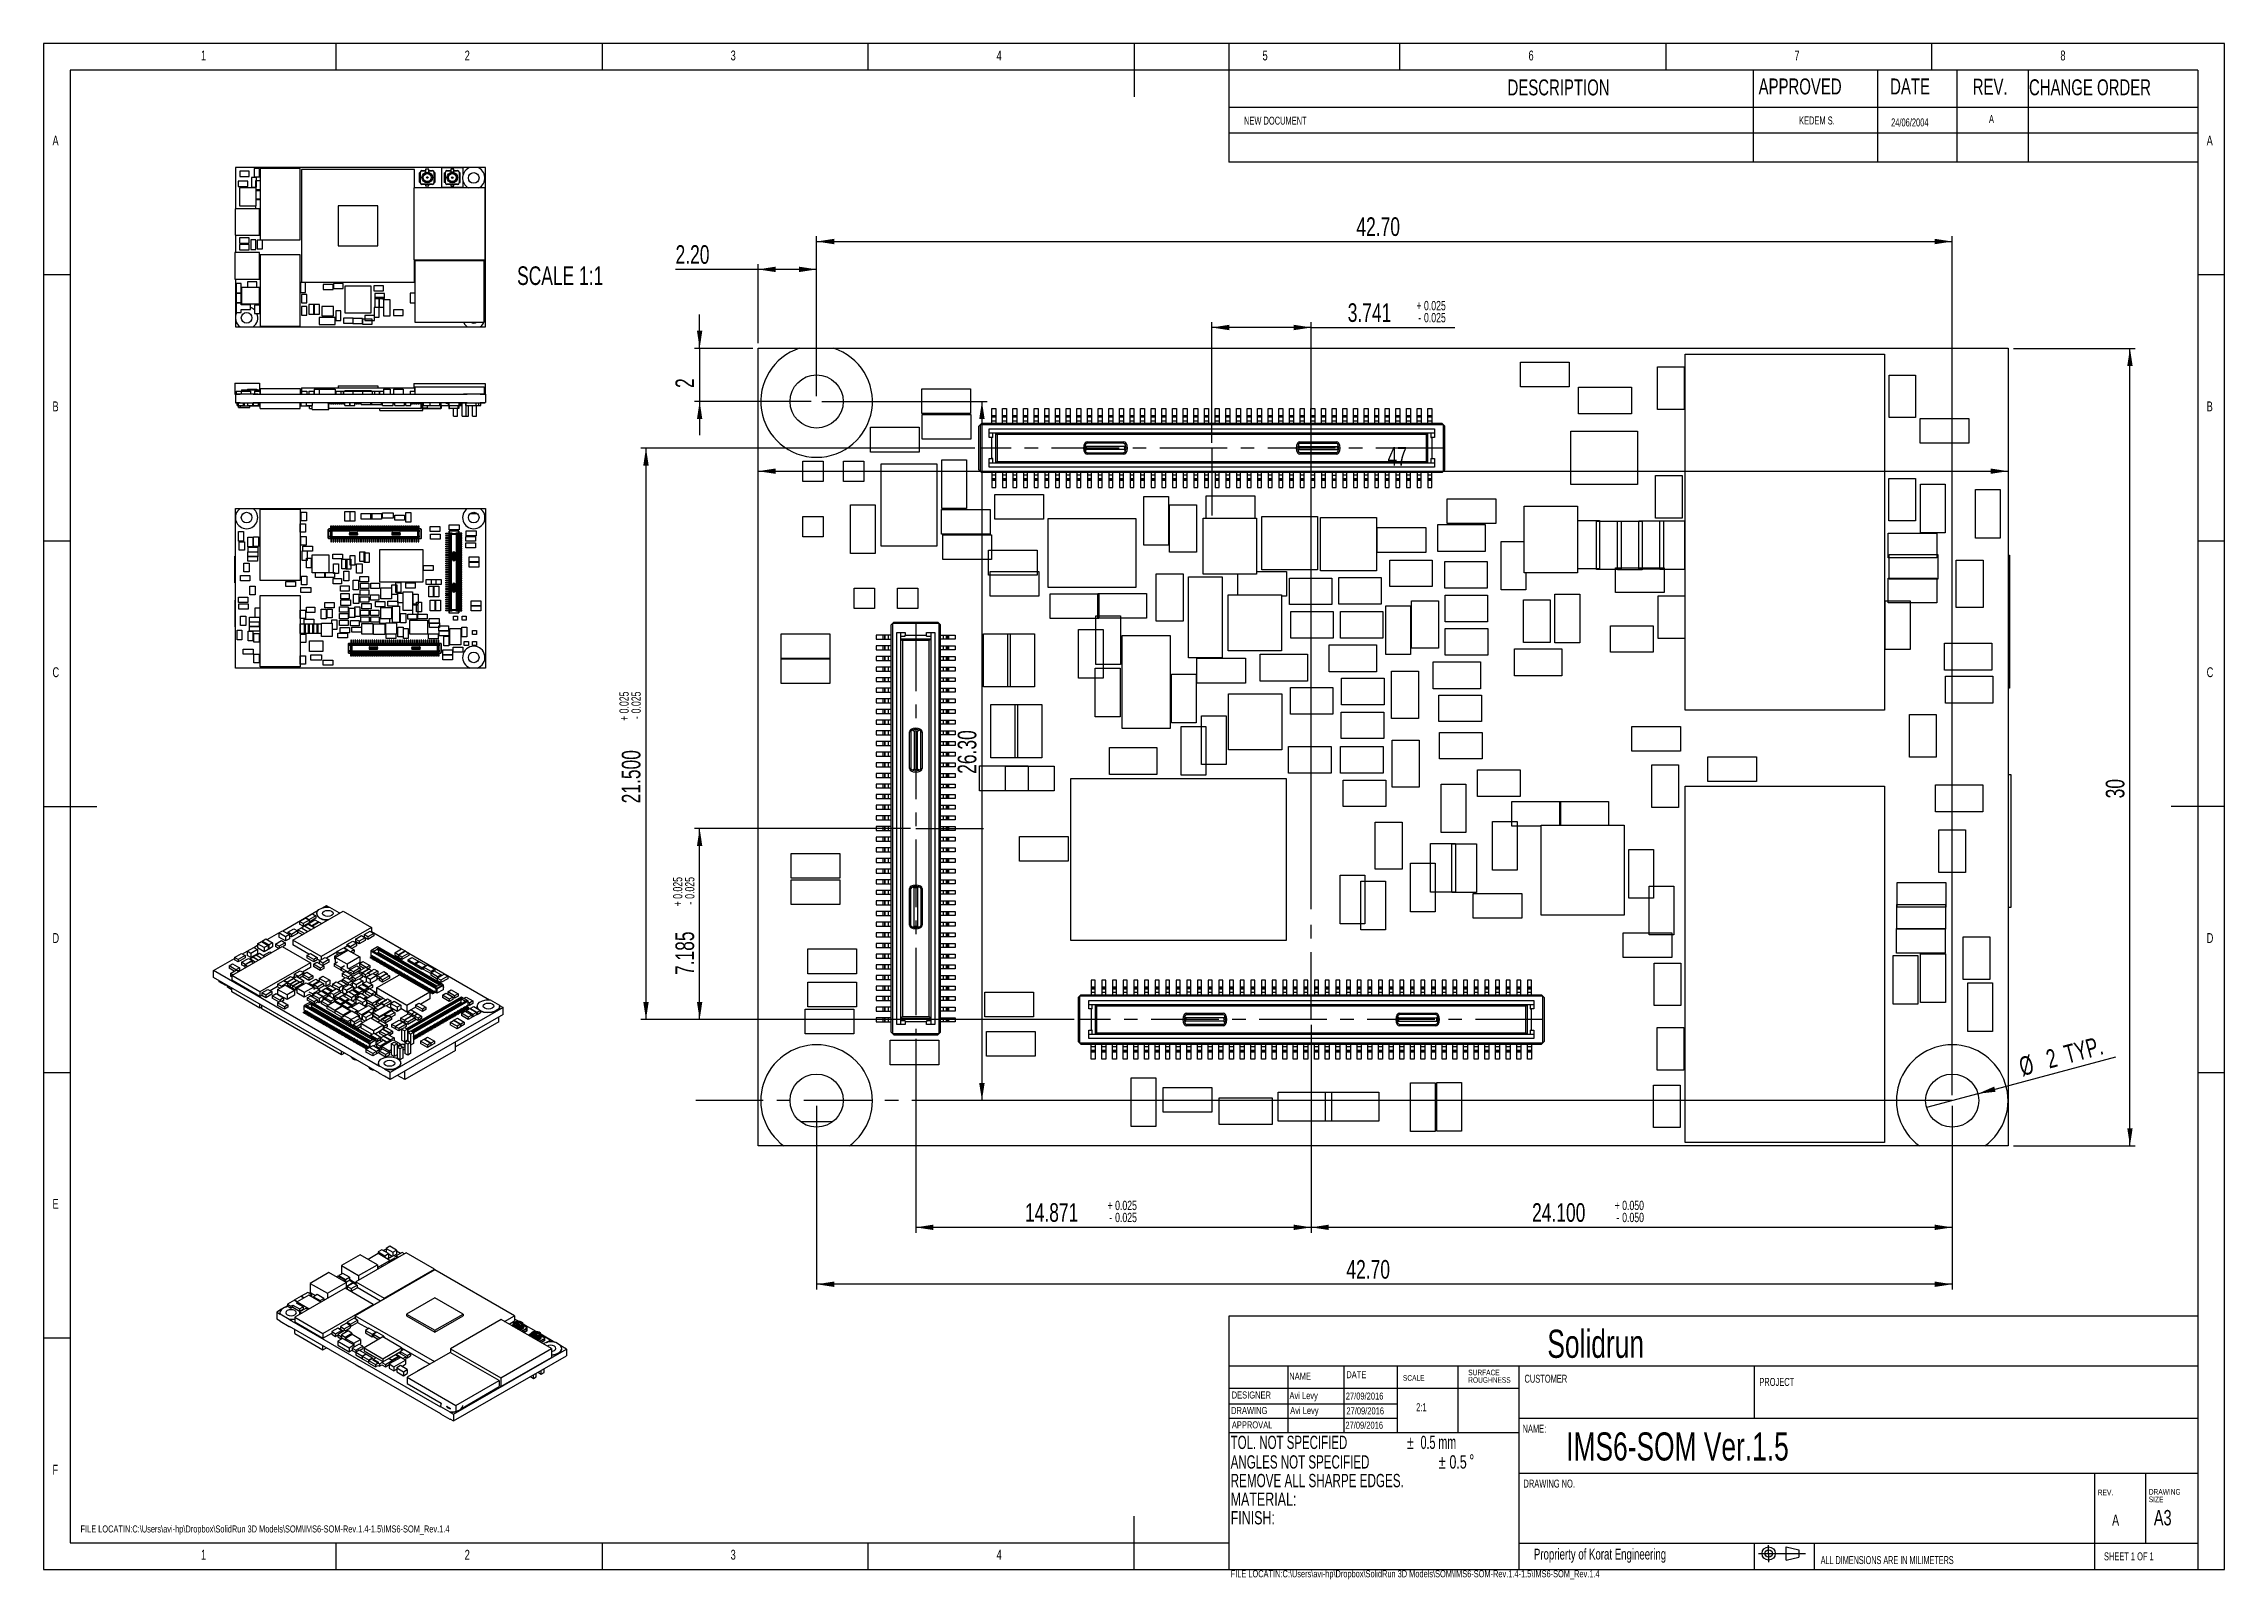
# Model space of a CAD drawing. Extents: x 5 to 415, y 3 to 292.
import ezdxf
from ezdxf.enums import TextEntityAlignment as Align

# ---------------------------------------------------------------- set-up
doc = ezdxf.new("R2010")
doc.units = 0
doc.linetypes.add('CENTERX2', pattern=[20.32, 12.7, -2.54, 2.54, -2.54])
doc.layers.get('0').update_dxf_attribs({"linetype": 'CONTINUOUS'})
doc.dimstyles.new('SLDDIMSTYLE0', dxfattribs={"dimtxt": 3.5, "dimasz": 3.302, "dimexe": 0, "dimexo": 0.0625, "dimgap": 0.875, "dimtad": 1, "dimlfac": 0.2, "dimrnd": 1e-09, "dimzin": 4, "dimsah": 1, "dimcen": 0.09, "dimazin": 3, "dimtol": 1, "dimtp": 0.025, "dimtm": 0.025, "dimtfac": 1, "dimtofl": 0, "dimtmove": 0, "dimatfit": 3})
doc.dimstyles.new('SLDDIMSTYLE1', dxfattribs={"dimtxt": 3.5, "dimasz": 3.302, "dimexe": 0, "dimexo": 0.0625, "dimgap": 0.875, "dimtad": 1, "dimlfac": 0.2, "dimrnd": 1e-09, "dimzin": 4, "dimsah": 1, "dimcen": 0.09, "dimazin": 3, "dimtol": 1, "dimtp": 0.05, "dimtm": 0.05, "dimtfac": 1, "dimtofl": 0, "dimtmove": 0, "dimatfit": 3})
doc.dimstyles.new('SLDDIMSTYLE2', dxfattribs={"dimtxt": 3.5, "dimasz": 3.302, "dimexe": 0, "dimexo": 0.0625, "dimgap": 0.875, "dimtad": 1, "dimlfac": 0.2, "dimrnd": 1e-09, "dimzin": 12, "dimsah": 1, "dimcen": 0.09, "dimazin": 3, "dimtol": 1, "dimtp": 0.025, "dimtm": 0.025, "dimtfac": 1, "dimtofl": 0, "dimtmove": 0, "dimatfit": 3})
doc.dimstyles.new('SLDDIMSTYLE3', dxfattribs={"dimtxt": 3.5, "dimasz": 3.302, "dimexe": 0, "dimexo": 0.0625, "dimgap": 0.875, "dimtad": 1, "dimlfac": 0.2, "dimrnd": 1e-09, "dimzin": 12, "dimsah": 1, "dimcen": 0.09, "dimazin": 3, "dimtfac": 1, "dimtofl": 0, "dimtmove": 0, "dimatfit": 3})
doc.dimstyles.new('SLDDIMSTYLE4', dxfattribs={"dimtxt": 3.5, "dimasz": 3.302, "dimexe": 0, "dimexo": 0.0625, "dimgap": 0.875, "dimtad": 1, "dimlfac": 0.2, "dimrnd": 1e-09, "dimzin": 4, "dimsah": 1, "dimcen": 0.09, "dimazin": 3, "dimtfac": 1, "dimtofl": 0, "dimtmove": 0, "dimatfit": 3})
doc.dimstyles.new('SLDDIMSTYLE5', dxfattribs={"dimtxt": 3.5, "dimasz": 3.302, "dimexe": 0, "dimexo": 0.0625, "dimgap": 0.875, "dimtad": 1, "dimlfac": 0.2, "dimrnd": 1e-09, "dimzin": 12, "dimsah": 1, "dimcen": 0.09, "dimazin": 3, "dimtfac": 1, "dimtmove": 0, "dimatfit": 3})
doc.dimstyles.new('SLDDIMSTYLE6', dxfattribs={"dimtxt": 3.5, "dimasz": 3.302, "dimexe": 0, "dimexo": 0.0625, "dimgap": 0.875, "dimtad": 1, "dimlfac": 0.2, "dimrnd": 1e-09, "dimzin": 12, "dimblk1": 'NONE', "dimsah": 1, "dimcen": 0, "dimazin": 3, "dimtfac": 1, "dimtmove": 0, "dimatfit": 3})

msp = doc.modelspace()

# ---------------------------------------------------------------- texts
at = {"color": 7, "linetype": 'CONTINUOUS'}
for s, height, width, p in [('1', 1.852, 0.7, (34.583, 288.281)), ('2', 1.852, 0.7, (84.167, 288.281)), ('3', 1.852, 0.7, (134.167, 288.281)), ('4', 1.852, 0.7, (184.167, 288.281)), ('5', 1.852, 0.7, (234.167, 288.281)), ('6', 1.852, 0.7, (284.167, 288.281)), ('7', 1.852, 0.7, (334.167, 288.281)), ('8', 1.852, 0.7, (384.167, 288.281)), ('DESCRIPTION', 3, 0.7, (280.227, 281.357)), ('APPROVED', 3, 0.7, (327.435, 281.541)), ('DATE', 3, 0.7, (352.157, 281.541)), ('REV.', 3, 0.7, (367.687, 281.488)), ('CHANGE ORDER', 3, 0.7, (378.263, 281.378)), ('NEW DOCUMENT', 1.5, 0.7, (230.685, 276.302)), ('KEDEM S.', 1.5, 0.7, (335.04, 276.338)), ('24/06/2004', 1.5, 0.7, (352.343, 275.973)), ('A', 1.5, 0.7, (370.743, 276.62)), ('A', 1.852, 0.7, (6.667, 272.281)), ('A', 1.852, 0.7, (411.667, 272.281)), ('SCALE 1:1', 3.5, 0.7, (94.018, 245.547)), ('B', 1.852, 0.7, (6.667, 222.281)), ('B', 1.852, 0.7, (411.667, 222.281)), ('C', 1.852, 0.7, (6.667, 172.281)), ('C', 1.852, 0.7, (411.667, 172.281)), ('D', 1.852, 0.7, (6.667, 122.281)), ('D', 1.852, 0.7, (411.667, 122.281)), ('E', 1.852, 0.7, (6.667, 72.281)), ('Solidrun', 5.2917, 0.7, (287.712, 43.212)), ('NAME', 1.3229, 0.7, (239.189, 40.292)), ('DATE', 1.3229, 0.7, (249.911, 40.563)), ('SCALE', 1.0583, 0.7, (260.565, 40.165)), ('CUSTOMER', 1.5, 0.7, (283.416, 39.674)), ('PROJECT', 1.5, 0.7, (327.571, 39.066)), ('DESIGNER', 1.3229, 0.7, (228.372, 36.751)), ('Avi Levy', 1.3229, 0.7, (239.224, 36.632)), ('27/09/2016', 1.3229, 0.7, (249.814, 36.549)), ('DRAWING', 1.3229, 0.7, (228.251, 33.826)), ('APPROVAL', 1.3229, 0.7, (228.398, 31.128)), ('Avi Levy', 1.3229, 0.7, (239.363, 33.835)), ('27/09/2016', 1.3229, 0.7, (249.744, 31.067)), ('27/09/2016', 1.3229, 0.7, (249.937, 33.767)), ('2:1', 1.5, 0.7, (263.05, 34.307)), ('NAME:', 1.5, 0.7, (283.055, 30.269)), ('IMS6-SOM Ver.1.5', 5.29167, 0.7, (291.261, 23.9)), ('F', 1.852, 0.7, (6.667, 22.281)), ('DRAWING NO.', 1.5, 0.7, (283.228, 19.944)), ('REV.', 1.0583, 0.7, (391.206, 18.62)), ('FILE LOCATIN:C:\\Users\\avi-hp\\Dropbox\\SolidRun 3D Models\\SOM\\IMS6-SOM-Rev.1.4-1.5\\IMS6-SOM_Rev.1.4', 1.32292, 0.689175, (11.942, 11.554)), ('A', 2.117, 0.7, (393.889, 12.578)), ('A3', 2.9104, 0.7, (401.74, 12.397)), ('1', 1.852, 0.7, (34.583, 6.281)), ('2', 1.852, 0.7, (84.167, 6.281)), ('3', 1.852, 0.7, (134.167, 6.281)), ('4', 1.852, 0.7, (184.167, 6.281)), ('Proprierty of Korat Engineering', 2.032, 0.666129, (285.19, 6.257)), ('SHEET 1 OF 1', 1.5, 0.6125, (392.36, 6.256)), ('FILE LOCATIN:C:\\Users\\avi-hp\\Dropbox\\SolidRun 3D Models\\SOM\\IMS6-SOM-Rev.1.4-1.5\\IMS6-SOM_Rev.1.4', 1.32292, 0.689175, (228.174, 3.125)), ('ALL DIMENSIONS ARE IN MILIMETERS', 1.5, 0.65625, (339.1, 5.556))]:
    msp.add_text(s, height=height, dxfattribs=dict(at, width=width)).set_placement(p, align=Align.BOTTOM_LEFT)

# ---------------------------------------------------------------- blocks, each defined once
blk = doc.blocks.new('SW_NOTE_0')
at = {"color": 0, "linetype": 'CONTINUOUS'}
for s, width, p in [('TOL. NOT SPECIFIED ', 0.644737, (0, 0)), ('%%p', 0.7, (33.14, 0)), (' 0.5 mm', 0.6, (35.15, 0)), ('ANGLES NOT SPECIFIED ', 0.65, (0, -3.68)), ('REMOVE ALL SHARPE EDGES.', 0.65625, (0, -7.18)), ('%%p', 0.7, (39.12, -3.68)), ('0.5', 0.7, (41.13, -3.68)), ('%%d', 0.7, (44.86, -3.5)), ('MATERIAL: ', 0.7, (0, -10.68)), ('FINISH: ', 0.7, (0, -14.18))]:
    blk.add_text(s, height=2.5, dxfattribs=dict(at, width=width)).set_placement(p, align=Align.BOTTOM_LEFT)
blk = doc.blocks.new('SW_NOTE_1')
at = {"color": 0, "linetype": 'CONTINUOUS', "width": 0.7}
for s, p in [('SURFACE', (0, 0)), ('ROUGHNESS', (0, -1.41))]:
    blk.add_text(s, height=1.058, dxfattribs=at).set_placement(p, align=Align.BOTTOM_LEFT)
blk = doc.blocks.new('SW_NOTE_2')
at = {"color": 0, "linetype": 'CONTINUOUS', "width": 0.7}
for s, p in [('DRAWING', (0, 0)), ('SIZE', (0, -1.41))]:
    blk.add_text(s, height=1.058, dxfattribs=at).set_placement(p, align=Align.BOTTOM_LEFT)
blk = doc.blocks.new('_D')
at = {"color": 7, "linetype": 'CONTINUOUS'}
for p, q in [((180.07, 215.93), (117.25, 215.93)), ((118.25, 215.93), (118.25, 108.43)), ((198.78, 108.43), (117.25, 108.43))]:
    blk.add_line(p, q, dxfattribs=at)
for points in [[(118.25, 215.93), (117.74, 212.63), (118.76, 212.63)], [(118.25, 108.43), (118.76, 111.74), (117.74, 111.74)]]:
    blk.add_solid(points, dxfattribs=at)
at = {"color": 7, "linetype": 'CONTINUOUS', "width": 0.7}
for s, height, p in [('0.025', 1.75, (115.53, 166.02, 0.5)), ('0.025', 1.75, (117.79, 166.02, 0.5)), ('+', 1.75, (115.53, 164.61, 0.5)), ('-', 1.75, (117.79, 164.93, 0.5)), ('21.500', 3.5, (118.25, 149.09, 0.5))]:
    blk.add_text(s, height=height, rotation=90, dxfattribs=at).set_placement(p, align=Align.BOTTOM_LEFT)
blk = doc.blocks.new('_D_1')
at = {"color": 7, "linetype": 'CONTINUOUS'}
for p, q in [((243.33, 107.43), (243.33, 68.34)), ((363.83, 92.18), (363.83, 68.34)), ((363.83, 69.34), (243.33, 69.34))]:
    blk.add_line(p, q, dxfattribs=at)
for points in [[(243.33, 69.34), (246.63, 68.84), (246.63, 69.85)], [(363.83, 69.34), (360.53, 69.85), (360.53, 68.84)]]:
    blk.add_solid(points, dxfattribs=at)
at = {"color": 7, "linetype": 'CONTINUOUS', "width": 0.7}
for s, height, p in [('24.100', 3.5, (284.84, 69.34, 0.5)), ('+', 1.75, (300.36, 72.07, 0.5)), ('0.050', 1.75, (301.78, 72.07, 0.5)), ('-', 1.75, (300.68, 69.8, 0.5)), ('0.050', 1.75, (301.78, 69.8, 0.5))]:
    blk.add_text(s, height=height, dxfattribs=at).set_placement(p, align=Align.BOTTOM_LEFT)
blk = doc.blocks.new('_D_2')
at = {"color": 7, "linetype": 'CONTINUOUS'}
for p, q in [((243.33, 107.43), (243.33, 68.34)), ((168.97, 104.81), (168.97, 68.34)), ((243.33, 69.34), (168.97, 69.34))]:
    blk.add_line(p, q, dxfattribs=at)
for points in [[(168.97, 69.34), (172.28, 68.84), (172.28, 69.85)], [(243.33, 69.34), (240.03, 69.85), (240.03, 68.84)]]:
    blk.add_solid(points, dxfattribs=at)
at = {"color": 7, "linetype": 'CONTINUOUS', "width": 0.7}
for s, height, p in [('14.871', 3.5, (189.51, 69.34, 0.5)), ('+', 1.75, (205.03, 72.07, 0.5)), ('0.025', 1.75, (206.45, 72.07, 0.5)), ('-', 1.75, (205.35, 69.8, 0.5)), ('0.025', 1.75, (206.45, 69.8, 0.5))]:
    blk.add_text(s, height=height, dxfattribs=at).set_placement(p, align=Align.BOTTOM_LEFT)
blk = doc.blocks.new('_D_3')
at = {"color": 7, "linetype": 'CONTINUOUS'}
for p, q in [((167.97, 144.36), (127.34, 144.36)), ((128.34, 108.43), (128.34, 144.36)), ((198.78, 108.43), (127.34, 108.43))]:
    blk.add_line(p, q, dxfattribs=at)
for points in [[(128.34, 144.36), (127.83, 141.06), (128.84, 141.06)], [(128.34, 108.43), (128.84, 111.74), (127.83, 111.74)]]:
    blk.add_solid(points, dxfattribs=at)
at = {"color": 7, "linetype": 'CONTINUOUS', "width": 0.7}
for s, height, p in [('0.025', 1.75, (125.61, 131.14, 0.5)), ('0.025', 1.75, (127.88, 131.14, 0.5)), ('+', 1.75, (125.61, 129.73, 0.5)), ('-', 1.75, (127.88, 130.05, 0.5)), ('7.185', 3.5, (128.34, 116.8, 0.5))]:
    blk.add_text(s, height=height, rotation=90, dxfattribs=at).set_placement(p, align=Align.BOTTOM_LEFT)
blk = doc.blocks.new('_D_4')
at = {"color": 7, "linetype": 'CONTINUOUS'}
for p, q in [((224.62, 216.93), (224.62, 239.6)), ((243.33, 238.6), (224.62, 238.6)), ((243.33, 129.16), (243.33, 239.6)), ((243.33, 238.6), (270.34, 238.6))]:
    blk.add_line(p, q, dxfattribs=at)
for points in [[(224.62, 238.6), (227.93, 238.09), (227.93, 239.11)], [(243.33, 238.6), (240.03, 239.11), (240.03, 238.09)]]:
    blk.add_solid(points, dxfattribs=at)
at = {"color": 7, "linetype": 'CONTINUOUS', "width": 0.7}
for s, height, p in [('3.741', 3.5, (250.18, 238.6, 0.5)), ('+', 1.75, (263.11, 241.32, 0.5)), ('0.025', 1.75, (264.52, 241.32, 0.5)), ('-', 1.75, (263.43, 239.06, 0.5)), ('0.025', 1.75, (264.52, 239.06, 0.5))]:
    blk.add_text(s, height=height, dxfattribs=at).set_placement(p, align=Align.BOTTOM_LEFT)
blk = doc.blocks.new('_D_5')
at = {"color": 7, "linetype": 'CONTINUOUS'}
blk.add_line((139.33, 211.57), (374.33, 211.57), dxfattribs=at)
for points in [[(139.33, 211.57), (142.63, 211.07), (142.63, 212.08)], [(374.33, 211.57), (371.03, 212.08), (371.03, 211.07)]]:
    blk.add_solid(points, dxfattribs=at)
at = {"color": 7, "linetype": 'CONTINUOUS', "width": 0.7}
blk.add_text('47', height=3.5, dxfattribs=at).set_placement((257.67, 211.57, 185.32), align=Align.BOTTOM_LEFT)
blk = doc.blocks.new('_D_6')
at = {"color": 7, "linetype": 'CONTINUOUS'}
for p, q in [((375.33, 234.68), (398.25, 234.68)), ((397.25, 84.68), (397.25, 234.68)), ((375.33, 84.68), (398.25, 84.68))]:
    blk.add_line(p, q, dxfattribs=at)
for points in [[(397.25, 234.68), (396.74, 231.38), (397.75, 231.38)], [(397.25, 84.68), (397.75, 87.99), (396.74, 87.99)]]:
    blk.add_solid(points, dxfattribs=at)
at = {"color": 7, "linetype": 'CONTINUOUS', "width": 0.7}
blk.add_text('30', height=3.5, rotation=90, dxfattribs=at).set_placement((397.25, 150.03, 186.32), align=Align.BOTTOM_LEFT)
blk = doc.blocks.new('_D_7')
at = {"color": 7, "linetype": 'CONTINUOUS'}
for p, q in [((139.33, 235.68), (139.33, 250.53)), ((150.33, 225.68), (150.33, 250.53)), ((139.33, 249.53), (123.81, 249.53)), ((150.33, 249.53), (139.33, 249.53))]:
    blk.add_line(p, q, dxfattribs=at)
for points in [[(139.33, 249.53), (142.63, 249.02), (142.63, 250.04)], [(150.33, 249.53), (147.03, 250.04), (147.03, 249.02)]]:
    blk.add_solid(points, dxfattribs=at)
at = {"color": 7, "linetype": 'CONTINUOUS', "width": 0.7}
blk.add_text('2.20', height=3.5, dxfattribs=at).set_placement((123.81, 249.53, 186.32), align=Align.BOTTOM_LEFT)
blk = doc.blocks.new('_D_8')
at = {"color": 7, "linetype": 'CONTINUOUS'}
for p, q in [((128.34, 234.68), (128.34, 241.03)), ((138.33, 234.68), (127.34, 234.68)), ((128.34, 234.68), (128.34, 224.68)), ((149.33, 224.68), (127.34, 224.68)), ((128.34, 224.68), (128.34, 218.33))]:
    blk.add_line(p, q, dxfattribs=at)
for points in [[(128.34, 234.68), (128.84, 237.99), (127.83, 237.99)], [(128.34, 224.68), (127.83, 221.38), (128.84, 221.38)]]:
    blk.add_solid(points, dxfattribs=at)
at = {"color": 7, "linetype": 'CONTINUOUS', "width": 0.7}
blk.add_text('2', height=3.5, rotation=90, dxfattribs=at).set_placement((128.34, 227.22, 186.32), align=Align.BOTTOM_LEFT)
blk = doc.blocks.new('_D_9')
at = {"color": 7, "linetype": 'CONTINUOUS'}
for p, q in [((150.33, 225.68), (150.33, 255.77)), ((150.33, 254.77), (363.83, 254.77)), ((363.83, 94.18), (363.83, 255.77))]:
    blk.add_line(p, q, dxfattribs=at)
for points in [[(150.33, 254.77), (153.63, 254.26), (153.63, 255.28)], [(363.83, 254.77), (360.53, 255.28), (360.53, 254.26)]]:
    blk.add_solid(points, dxfattribs=at)
at = {"color": 7, "linetype": 'CONTINUOUS', "width": 0.7}
blk.add_text('42.70', height=3.5, dxfattribs=at).set_placement((251.81, 254.77, 185.32), align=Align.BOTTOM_LEFT)
blk = doc.blocks.new('_D_10')
at = {"color": 7, "linetype": 'CONTINUOUS'}
for p, q in [((151.33, 224.68), (182.41, 224.68)), ((181.41, 224.68), (181.41, 93.18)), ((362.83, 93.18), (180.41, 93.18))]:
    blk.add_line(p, q, dxfattribs=at)
for points in [[(181.41, 224.68), (180.9, 221.38), (181.92, 221.38)], [(181.41, 93.18), (181.92, 96.49), (180.9, 96.49)]]:
    blk.add_solid(points, dxfattribs=at)
at = {"color": 7, "linetype": 'CONTINUOUS', "width": 0.7}
blk.add_text('26.30', height=3.5, rotation=90, dxfattribs=at).set_placement((181.41, 154.65, 185.32), align=Align.BOTTOM_LEFT)
blk = doc.blocks.new('_D_11')
at = {"color": 7, "linetype": 'CONTINUOUS'}
for q in [(394.61, 101.43), (359, 91.89)]:
    blk.add_line((368.66, 94.48), q, dxfattribs=at)
blk.add_solid([(368.66, 94.48), (371.98, 94.84), (371.72, 95.82)], dxfattribs=at)
at = {"color": 7, "linetype": 'CONTINUOUS', "width": 0.7}
for s, p in [('2', (382.36, 98.18, 186.32)), (' TYP.', (384.85, 98.85, 186.32)), ('%%c', (377.27, 96.76, 186.32))]:
    blk.add_text(s, height=3.5, rotation=15, dxfattribs=at).set_placement(p, align=Align.BOTTOM_LEFT)
blk = doc.blocks.new('_NONE')
blk = doc.blocks.new('_D_12')
at = {"color": 7, "linetype": 'CONTINUOUS'}
for p, q in [((150.33, 92.18), (150.33, 57.64)), ((363.83, 92.18), (363.83, 57.64)), ((363.83, 58.64), (150.33, 58.64))]:
    blk.add_line(p, q, dxfattribs=at)
for points in [[(150.33, 58.64), (153.63, 58.13), (153.63, 59.15)], [(363.83, 58.64), (360.53, 59.15), (360.53, 58.13)]]:
    blk.add_solid(points, dxfattribs=at)
at = {"color": 7, "linetype": 'CONTINUOUS', "width": 0.7}
blk.add_text('42.70', height=3.5, dxfattribs=at).set_placement((249.93, 58.64, 186.32), align=Align.BOTTOM_LEFT)

# ---------------------------------------------------------------- dimensions: what is measured, and where the dimension line sits
at = {"color": 7, "linetype": 'CONTINUOUS'}
for base, p1, p2, dimstyle, picture, middle in [((363.829, 254.77), (150.329, 224.683), (363.829, 93.183), 'SLDDIMSTYLE4', '_D_9', (257.632, 254.77)), ((139.329, 249.53), (150.329, 224.683), (139.329, 234.683), 'SLDDIMSTYLE4', '_D_7', (128.335, 249.53)), ((224.624, 238.599), (243.329, 128.159), (224.624, 215.933), 'SLDDIMSTYLE2', '_D_4', (260.26, 238.599)), ((374.329, 211.574), (139.329, 234.683), (374.329, 234.683), 'SLDDIMSTYLE3', '_D_5', (260.26, 211.574)), ((168.974, 69.345), (243.329, 108.433), (168.974, 105.808), 'SLDDIMSTYLE2', '_D_2', (200.889, 69.345)), ((243.329, 69.345), (363.829, 93.183), (243.329, 108.433), 'SLDDIMSTYLE1', '_D_1', (296.219, 69.345)), ((150.329, 58.641), (363.829, 93.183), (150.329, 93.183), 'SLDDIMSTYLE4', '_D_12', (255.746, 58.641))]:
    dim = msp.add_linear_dim(base=base, p1=p1, p2=p2, dimstyle=dimstyle, dxfattribs=at)
    dim.commit()
    dim.dimension.update_dxf_attribs({"geometry": picture, "text_midpoint": middle, "dimtype": 160})
for base, p1, p2, dimstyle, picture, middle in [((128.335, 224.683), (139.329, 234.683), (150.329, 224.683), 'SLDDIMSTYLE5', '_D_8', (128.335, 228.51)), ((397.247, 234.683), (374.329, 84.683), (374.329, 234.683), 'SLDDIMSTYLE3', '_D_6', (397.247, 152.612)), ((181.411, 93.183), (150.329, 224.683), (363.829, 93.183), 'SLDDIMSTYLE4', '_D_10', (181.411, 160.465)), ((118.252, 108.433), (181.074, 215.933), (199.779, 108.433), 'SLDDIMSTYLE0', '_D', (118.252, 160.465)), ((128.335413034, 144.358475491), (199.779250285, 108.433475491), (168.974250285, 144.358475491), 'SLDDIMSTYLE2', '_D_3', (128.335413034, 126.877741551))]:
    dim = msp.add_linear_dim(base=base, p1=p1, p2=p2, angle=90, dimstyle=dimstyle, dxfattribs=at)
    dim.commit()
    dim.dimension.update_dxf_attribs({"geometry": picture, "text_midpoint": middle, "dimtype": 160})
dim = msp.add_diameter_dim_2p(p1=(359, 91.889), p2=(368.659, 94.478), text='<> TYP.', dimstyle='SLDDIMSTYLE6', dxfattribs=at)
dim.commit()
dim.dimension.update_dxf_attribs({"geometry": '_D_11', "text_midpoint": (386.103, 99.152), "dimtype": 163})

# ---------------------------------------------------------------- linework, layer by layer
at = {"color": 7, "linetype": 'CONTINUOUS'}
for p, q in [((415, 292), (5, 292)), ((5, 292), (5, 5)), ((60, 287), (60, 292)), ((110, 292), (110, 287)), ((160, 287), (160, 292)), ((210, 292), (210, 282)), ((227.8, 292), (227.8, 269.72)), ((260, 287), (260, 292)), ((310, 292), (310, 287)), ((360, 287), (360, 292)), ((415, 5), (415, 292)), ((410, 287), (10, 287)), ((10, 287), (10, 10)), ((410, 287), (289.59, 287)), ((326.399, 287), (326.399, 269.72)), ((349.795, 287), (349.795, 269.72)), ((364.681, 287), (364.681, 269.72)), ((378.107, 287), (378.107, 269.72)), ((410, 287), (410, 5)), ((410, 287), (410, 269.72)), ((227.8, 280.03), (410, 280.03)), ((227.8, 275.235), (410, 275.235)), ((41.065, 268.723), (41.065, 260.942)), ((85.225, 268.723), (41.065, 268.723)), ((41.871, 267.989), (41.871, 266.973)), ((43.649, 267.989), (41.871, 267.989)), ((41.871, 266.973), (43.649, 266.973)), ((43.649, 266.973), (43.649, 267.989)), ((45.006, 266.805), (44.076, 266.805)), ((44.076, 266.805), (44.076, 264.975)), ((45.579, 268.529), (44.579, 268.529)), ((44.579, 268.529), (44.579, 266.929)), ((44.579, 266.929), (45.579, 266.929)), ((45.006, 264.975), (45.006, 266.805)), ((45.579, 266.929), (45.579, 268.529)), ((45.705, 268.506), (45.705, 255.106)), ((53.205, 268.506), (45.705, 268.506)), ((53.205, 255.106), (53.205, 268.506)), ((53.496, 268.314), (53.496, 247.096)), ((74.714, 268.314), (53.496, 268.314)), ((74.714, 264.845), (74.714, 268.314)), ((75.624, 267.707), (75.624, 265.907)), ((75.624, 267.707), (75.824, 267.707)), ((75.824, 265.807), (75.824, 267.807)), ((75.854, 267.807), (75.824, 267.807)), ((75.854, 265.807), (75.854, 267.807)), ((76.124, 268.107), (76.824, 268.107)), ((76.124, 268.077), (76.124, 268.107)), ((76.824, 268.357), (76.824, 267.761)), ((77.424, 268.357), (76.824, 268.357)), ((77.424, 267.761), (77.424, 268.357)), ((77.424, 268.107), (78.124, 268.107)), ((78.124, 268.077), (78.124, 268.107)), ((78.394, 267.807), (78.394, 265.807)), ((78.394, 267.807), (78.424, 267.807)), ((78.424, 267.807), (78.424, 265.807)), ((78.624, 267.707), (78.424, 267.707)), ((78.624, 265.907), (78.624, 267.707)), ((83.881, 268.625), (79.781, 268.625)), ((79.781, 268.625), (79.781, 264.975)), ((80.331, 267.7), (80.331, 265.9)), ((80.331, 267.7), (80.531, 267.7)), ((80.531, 265.8), (80.531, 267.8)), ((80.561, 267.8), (80.531, 267.8)), ((80.561, 265.8), (80.561, 267.8)), ((80.831, 268.1), (81.531, 268.1)), ((80.831, 268.07), (80.831, 268.1)), ((81.531, 268.35), (81.531, 267.754)), ((82.131, 268.35), (81.531, 268.35)), ((82.131, 267.754), (82.131, 268.35)), ((82.131, 268.1), (82.831, 268.1)), ((82.831, 268.07), (82.831, 268.1)), ((83.101, 267.8), (83.101, 265.8)), ((83.101, 267.8), (83.131, 267.8)), ((83.131, 267.8), (83.131, 265.8)), ((83.331, 267.7), (83.131, 267.7)), ((83.331, 265.9), (83.331, 267.7)), ((83.881, 267.41), (83.881, 268.625)), ((86.506, 268.723), (85.225, 268.723)), ((88.065, 268.723), (86.506, 268.723)), ((88.065, 238.723), (88.065, 268.723)), ((410, 269.72), (227.8, 269.72)), ((43.384, 266.113), (41.606, 266.113)), ((41.606, 266.113), (41.606, 265.097)), ((41.606, 265.097), (43.384, 265.097)), ((44.959, 264.866), (41.859, 264.866)), ((41.859, 264.866), (41.859, 261.456)), ((43.384, 265.097), (43.384, 266.113)), ((44.076, 264.975), (45.006, 264.975)), ((45.705, 266.198), (44.846, 266.198)), ((44.846, 266.198), (44.846, 264.866)), ((44.959, 261.456), (44.959, 264.866)), ((45.705, 264.521), (44.959, 264.521)), ((44.959, 264.368), (45.705, 264.368)), ((45.705, 262.756), (44.959, 262.756)), ((44.959, 262.691), (45.705, 262.691)), ((74.62, 264.845), (74.62, 251.345)), ((88.02, 264.845), (74.62, 264.845)), ((75.824, 265.907), (75.624, 265.907)), ((75.854, 265.807), (75.824, 265.807)), ((78.124, 265.537), (76.124, 265.537)), ((76.124, 265.537), (76.124, 265.507)), ((78.124, 265.507), (76.124, 265.507)), ((76.824, 265.507), (76.824, 265.257)), ((76.824, 265.257), (77.424, 265.257)), ((77.424, 265.257), (77.424, 265.507)), ((78.124, 265.537), (78.124, 265.507)), ((78.424, 265.807), (78.394, 265.807)), ((78.424, 265.907), (78.624, 265.907)), ((79.781, 264.975), (83.881, 264.975)), ((80.531, 265.9), (80.331, 265.9)), ((80.561, 265.8), (80.531, 265.8)), ((82.831, 265.53), (80.831, 265.53)), ((80.831, 265.53), (80.831, 265.5)), ((82.831, 265.5), (80.831, 265.5)), ((81.531, 265.5), (81.531, 265.25)), ((81.531, 265.25), (82.131, 265.25)), ((82.131, 265.25), (82.131, 265.5)), ((82.831, 265.53), (82.831, 265.5)), ((83.131, 265.8), (83.101, 265.8)), ((83.131, 265.9), (83.331, 265.9)), ((83.881, 264.975), (83.881, 266.035)), ((88.02, 251.345), (88.02, 264.845)), ((41.012, 260.942), (41.012, 255.942)), ((45.612, 260.942), (41.012, 260.942)), ((41.859, 261.456), (44.959, 261.456)), ((44.83, 261.456), (44.83, 260.942)), ((45.612, 255.942), (45.612, 260.942)), ((45.612, 260.926), (45.705, 260.926)), ((60.355, 261.455), (60.355, 253.955)), ((67.855, 261.455), (60.355, 261.455)), ((67.855, 253.955), (67.855, 261.455)), ((41.012, 255.942), (45.612, 255.942)), ((41.065, 255.942), (41.065, 252.686)), ((41.847, 254.208), (41.847, 253.192)), ((43.625, 254.208), (41.847, 254.208)), ((41.851, 255.454), (41.851, 254.438)), ((43.629, 255.454), (41.851, 255.454)), ((41.851, 254.438), (43.629, 254.438)), ((43.625, 253.192), (43.625, 254.208)), ((43.629, 254.438), (43.629, 255.454)), ((44.9, 255.093), (43.97, 255.093)), ((43.97, 255.093), (43.97, 253.263)), ((44.9, 253.263), (44.9, 255.093)), ((45.124, 255.001), (45.124, 253.401)), ((46.124, 255.001), (45.124, 255.001)), ((45.705, 255.106), (53.205, 255.106)), ((46.124, 253.401), (46.124, 255.001)), ((40.963, 252.686), (40.963, 247.686)), ((45.563, 252.686), (40.963, 252.686)), ((41.847, 253.192), (43.625, 253.192)), ((43.97, 253.263), (44.9, 253.263)), ((45.124, 253.401), (46.124, 253.401)), ((45.563, 247.686), (45.563, 252.686)), ((53.205, 252.25), (45.705, 252.25)), ((45.705, 252.25), (45.705, 238.85)), ((53.205, 238.85), (53.205, 252.25)), ((60.355, 253.955), (67.855, 253.955)), ((74.62, 251.345), (88.02, 251.345)), ((74.714, 247.096), (74.714, 251.345)), ((74.799, 251.127), (74.799, 239.627)), ((87.799, 251.127), (74.799, 251.127)), ((87.799, 239.627), (87.799, 251.127)), ((10, 248.5), (5, 248.5)), ((40.963, 247.686), (45.563, 247.686)), ((41.065, 247.686), (41.065, 240.423)), ((41.2, 246.882), (41.2, 245.052)), ((42.13, 246.882), (41.2, 246.882)), ((42.13, 245.052), (42.13, 246.882)), ((45.596, 246.127), (42.196, 246.127)), ((42.196, 246.127), (42.196, 243.027)), ((45.115, 247.206), (43.337, 247.206)), ((43.337, 247.206), (43.337, 246.19)), ((43.337, 246.19), (45.115, 246.19)), ((45.115, 246.19), (45.115, 247.206)), ((45.596, 243.027), (45.596, 246.127)), ((54.222, 247.034), (53.292, 247.034)), ((53.292, 247.034), (53.292, 245.204)), ((53.496, 247.096), (74.714, 247.096)), ((54.222, 245.204), (54.222, 247.034)), ((59.418, 246.689), (57.588, 246.689)), ((57.588, 246.689), (57.588, 245.759)), ((59.418, 245.759), (59.418, 246.689)), ((59.512, 246.879), (59.512, 245.949)), ((61.342, 246.879), (59.512, 246.879)), ((61.342, 245.949), (61.342, 246.879)), ((66.607, 246.379), (61.607, 246.379)), ((61.607, 246.379), (61.607, 241.379)), ((66.607, 241.379), (66.607, 246.379)), ((67.087, 246.442), (67.087, 245.512)), ((68.917, 246.442), (67.087, 246.442)), ((68.917, 245.512), (68.917, 246.442)), ((415, 248.5), (410, 248.5)), ((41.194, 245.082), (41.194, 243.252)), ((42.124, 245.082), (41.194, 245.082)), ((41.194, 243.252), (42.124, 243.252)), ((41.2, 245.052), (42.13, 245.052)), ((42.136, 243.255), (41.206, 243.255)), ((41.206, 243.255), (41.206, 241.425)), ((42.124, 243.252), (42.124, 245.082)), ((42.136, 242.89), (42.136, 243.255)), ((43.903, 242.89), (42.136, 242.89)), ((42.136, 241.96), (43.903, 241.96)), ((42.136, 241.425), (42.136, 241.96)), ((42.196, 243.027), (45.596, 243.027)), ((43.903, 241.96), (43.903, 242.89)), ((44.655, 242.812), (44.655, 241.212)), ((45.655, 242.812), (44.655, 242.812)), ((45.655, 241.212), (45.655, 242.812)), ((53.292, 245.204), (54.222, 245.204)), ((53.458, 244.829), (53.458, 243.229)), ((54.458, 244.829), (53.458, 244.829)), ((53.458, 243.229), (54.458, 243.229)), ((53.46, 242.53), (53.46, 240.93)), ((54.46, 242.53), (53.46, 242.53)), ((54.458, 243.229), (54.458, 244.829)), ((54.46, 240.93), (54.46, 242.53)), ((54.882, 242.935), (54.882, 241.105)), ((55.812, 242.935), (54.882, 242.935)), ((55.812, 241.105), (55.812, 242.935)), ((56.854, 242.916), (55.838, 242.916)), ((55.838, 242.916), (55.838, 241.138)), ((56.854, 241.138), (56.854, 242.916)), ((57.284, 242.578), (57.284, 240.778)), ((59.484, 242.578), (57.284, 242.578)), ((57.588, 245.759), (59.418, 245.759)), ((59.484, 240.778), (59.484, 242.578)), ((59.512, 245.949), (61.342, 245.949)), ((67.087, 245.512), (68.917, 245.512)), ((68.093, 242.391), (67.163, 242.391)), ((67.163, 242.391), (67.163, 240.561)), ((67.249, 244.243), (67.249, 242.413)), ((68.179, 244.243), (67.249, 244.243)), ((67.249, 242.413), (68.179, 242.413)), ((69.085, 245.014), (67.255, 245.014)), ((67.255, 245.014), (67.255, 244.084)), ((67.255, 244.084), (69.085, 244.084)), ((67.995, 244.246), (67.995, 242.416)), ((68.925, 244.246), (67.995, 244.246)), ((67.995, 242.416), (68.904, 242.416)), ((68.093, 240.561), (68.093, 242.391)), ((68.179, 242.413), (68.179, 244.243)), ((68.904, 243.824), (68.904, 240.776)), ((70.174, 243.824), (68.904, 243.824)), ((68.925, 243.824), (68.925, 244.246)), ((69.085, 244.084), (69.085, 245.014)), ((70.174, 240.776), (70.174, 243.824)), ((73.905, 245.043), (73.905, 243.213)), ((74.799, 245.043), (73.905, 245.043)), ((73.905, 243.213), (74.799, 243.213)), ((41.065, 240.423), (41.065, 238.723)), ((41.065, 238.723), (41.932, 238.723)), ((41.206, 241.425), (42.136, 241.425)), ((41.932, 238.723), (44.398, 238.723)), ((44.398, 238.723), (84.632, 238.723)), ((44.655, 241.212), (45.655, 241.212)), ((45.705, 238.85), (53.205, 238.85)), ((53.46, 240.93), (54.46, 240.93)), ((54.882, 241.105), (55.812, 241.105)), ((55.838, 241.138), (56.854, 241.138)), ((59.835, 240.457), (56.787, 240.457)), ((56.787, 240.457), (56.787, 239.187)), ((56.787, 239.187), (59.835, 239.187)), ((57.284, 240.778), (59.484, 240.778)), ((59.835, 239.187), (59.835, 240.457)), ((60.867, 241.756), (59.937, 241.756)), ((59.937, 241.756), (59.937, 239.926)), ((59.937, 239.926), (60.867, 239.926)), ((60.867, 239.926), (60.867, 241.756)), ((63.194, 240.338), (61.364, 240.338)), ((61.364, 240.338), (61.364, 239.408)), ((61.364, 239.408), (63.194, 239.408)), ((61.607, 241.379), (66.607, 241.379)), ((64.982, 240.293), (63.152, 240.293)), ((63.152, 240.293), (63.152, 239.363)), ((63.152, 239.363), (64.982, 239.363)), ((63.194, 239.408), (63.194, 240.338)), ((64.931, 240.166), (64.931, 239.236)), ((66.761, 240.166), (64.931, 240.166)), ((64.931, 239.236), (66.761, 239.236)), ((64.982, 239.363), (64.982, 240.293)), ((67.198, 240.835), (65.368, 240.835)), ((65.368, 240.835), (65.368, 239.905)), ((65.368, 239.905), (67.198, 239.905)), ((66.761, 239.236), (66.761, 240.166)), ((67.163, 240.561), (68.093, 240.561)), ((67.198, 239.905), (67.198, 240.835)), ((68.904, 240.776), (70.174, 240.776)), ((70.795, 241.892), (70.795, 240.876)), ((72.573, 241.892), (70.795, 241.892)), ((70.795, 240.876), (72.573, 240.876)), ((72.573, 240.876), (72.573, 241.892)), ((74.799, 239.627), (87.799, 239.627)), ((84.632, 238.723), (87.098, 238.723)), ((87.098, 238.723), (88.065, 238.723)), ((139.329, 84.683), (139.329, 234.683)), ((139.329, 234.683), (147.128, 234.683)), ((147.128, 234.683), (153.531, 234.683)), ((153.531, 234.683), (374.329, 234.683)), ((374.329, 234.683), (374.329, 93.183)), ((282.642, 232.064), (291.792, 232.064)), ((282.642, 227.414), (282.642, 232.064)), ((291.792, 232.064), (291.792, 227.414)), ((308.429, 231.177), (313.429, 231.177)), ((308.429, 223.177), (308.429, 231.177)), ((313.429, 231.177), (313.429, 223.177)), ((313.63, 166.598), (313.63, 233.598)), ((313.63, 233.598), (351.13, 233.598)), ((351.13, 233.598), (351.13, 166.598)), ((351.957, 229.653), (356.957, 229.653)), ((351.957, 221.653), (351.957, 229.653)), ((356.957, 229.653), (356.957, 221.653)), ((40.963, 228.153), (45.563, 228.153)), ((40.963, 228.153), (40.963, 226.053)), ((40.963, 226.053), (41.065, 226.053)), ((41.065, 226.103), (41.065, 226.053)), ((41.065, 226.103), (41.932, 226.103)), ((41.065, 226.053), (41.932, 226.053)), ((41.065, 226.053), (41.065, 224.478)), ((41.194, 226.603), (41.206, 226.603)), ((41.194, 226.603), (41.194, 226.103)), ((41.206, 226.603), (41.206, 226.103)), ((41.206, 226.603), (42.136, 226.603)), ((41.932, 226.053), (41.932, 226.103)), ((41.932, 226.103), (44.398, 226.103)), ((42.136, 226.603), (42.136, 226.103)), ((42.136, 226.603), (43.903, 226.603)), ((42.196, 226.853), (42.196, 226.603)), ((42.196, 226.853), (45.596, 226.853)), ((43.337, 227.003), (43.337, 226.853)), ((43.337, 227.003), (45.115, 227.003)), ((43.903, 226.603), (43.903, 226.103)), ((44.398, 226.053), (44.398, 226.103)), ((44.398, 226.103), (45.265, 226.103)), ((44.398, 226.053), (84.632, 226.053)), ((44.655, 226.653), (45.655, 226.653)), ((44.655, 226.653), (44.655, 226.103)), ((45.115, 227.003), (45.115, 226.853)), ((45.265, 226.053), (45.265, 226.103)), ((45.563, 228.153), (45.563, 226.853)), ((45.563, 228.153), (45.612, 228.153)), ((45.596, 226.853), (45.596, 226.653)), ((45.612, 228.153), (45.612, 226.653)), ((45.655, 226.653), (45.705, 226.653)), ((45.655, 226.653), (45.655, 226.053)), ((45.705, 227.153), (53.205, 227.153)), ((45.705, 227.153), (45.705, 226.053)), ((53.205, 227.153), (53.205, 226.053)), ((53.292, 226.603), (53.292, 226.053)), ((53.292, 226.603), (53.458, 226.603)), ((53.458, 226.653), (53.46, 226.653)), ((53.458, 226.653), (53.458, 226.053)), ((53.46, 226.653), (53.46, 226.053)), ((53.46, 226.653), (54.46, 226.653)), ((53.496, 227.253), (53.496, 226.653)), ((53.496, 227.253), (74.714, 227.253)), ((54.46, 226.653), (54.46, 226.053)), ((54.882, 226.603), (55.812, 226.603)), ((54.882, 226.603), (54.882, 226.053)), ((55.812, 226.603), (55.812, 226.053)), ((55.838, 227.003), (56.787, 227.003)), ((55.838, 227.003), (55.838, 226.053)), ((56.787, 227.003), (56.787, 226.053)), ((56.787, 227.003), (59.835, 227.003)), ((57.284, 227.053), (59.484, 227.053)), ((57.284, 227.053), (57.284, 227.003)), ((59.484, 227.053), (59.484, 227.003)), ((59.835, 227.003), (59.835, 226.053)), ((59.835, 226.603), (59.937, 226.603)), ((59.937, 226.603), (60.867, 226.603)), ((59.937, 226.603), (59.937, 226.053)), ((60.355, 227.653), (60.355, 227.253)), ((60.355, 227.653), (67.855, 227.653)), ((60.867, 226.603), (61.342, 226.603)), ((60.867, 226.603), (60.867, 226.053)), ((61.342, 226.603), (61.342, 226.053)), ((61.364, 226.603), (61.364, 226.053)), ((61.364, 226.603), (63.152, 226.603)), ((61.607, 226.773), (61.607, 226.603)), ((61.607, 226.773), (66.607, 226.773)), ((63.152, 226.603), (63.152, 226.053)), ((63.152, 226.603), (64.931, 226.603)), ((64.931, 226.603), (66.761, 226.603)), ((64.931, 226.603), (64.931, 226.053)), ((66.607, 226.773), (66.607, 226.603)), ((66.761, 226.603), (66.761, 226.053)), ((66.761, 226.603), (67.198, 226.603)), ((67.198, 226.603), (68.093, 226.603)), ((67.198, 226.603), (67.198, 226.053)), ((67.855, 227.653), (67.855, 227.253)), ((68.093, 226.603), (68.093, 226.053)), ((68.093, 226.603), (68.179, 226.603)), ((68.179, 226.603), (68.179, 226.053)), ((68.179, 226.603), (68.904, 226.603)), ((68.904, 227.003), (70.174, 227.003)), ((68.904, 227.003), (68.904, 226.053)), ((70.174, 227.003), (70.174, 226.053)), ((70.795, 227.003), (72.573, 227.003)), ((70.795, 227.003), (70.795, 226.053)), ((72.573, 227.003), (72.573, 226.053)), ((73.905, 226.603), (73.905, 226.053)), ((73.905, 226.603), (74.799, 226.603)), ((74.62, 228.053), (74.62, 227.253)), ((74.62, 228.053), (88.02, 228.053)), ((74.714, 227.253), (74.714, 226.603)), ((74.799, 227.453), (74.799, 226.053)), ((74.799, 227.453), (87.799, 227.453)), ((83.922, 226.103), (84.632, 226.103)), ((84.632, 226.053), (84.632, 226.103)), ((84.632, 226.103), (87.098, 226.103)), ((87.098, 226.053), (87.098, 226.103)), ((87.098, 226.103), (87.965, 226.103)), ((87.098, 226.053), (88.065, 226.053)), ((87.799, 227.453), (87.799, 226.103)), ((87.965, 226.053), (87.965, 226.103)), ((88.02, 228.053), (88.02, 226.053)), ((88.065, 226.053), (88.065, 224.478)), ((170.139, 222.401), (170.139, 227.051)), ((170.139, 227.051), (179.289, 227.051)), ((179.289, 227.051), (179.289, 222.401)), ((291.792, 227.414), (282.642, 227.414)), ((293.55, 227.391), (303.55, 227.391)), ((293.55, 222.391), (293.55, 227.391)), ((303.55, 227.391), (303.55, 222.391)), ((41.065, 224.478), (41.065, 224.403)), ((41.065, 224.478), (41.932, 224.478)), ((41.065, 224.403), (41.932, 224.403)), ((41.365, 223.928), (41.365, 224.403)), ((41.365, 223.928), (41.64, 223.928)), ((41.64, 223.528), (41.64, 224.403)), ((41.64, 223.528), (42.013, 223.528)), ((41.647, 223.928), (41.647, 224.403)), ((41.647, 223.928), (42.577, 223.928)), ((41.748, 223.878), (41.748, 223.928)), ((41.748, 223.878), (42.748, 223.878)), ((41.932, 224.403), (41.932, 224.478)), ((41.932, 224.403), (44.398, 224.403)), ((42.013, 223.528), (42.013, 223.878)), ((42.013, 223.528), (43.791, 223.528)), ((42.577, 223.928), (42.577, 224.403)), ((42.748, 223.878), (42.748, 224.403)), ((42.748, 223.878), (43.67, 223.878)), ((43.4, 223.928), (43.4, 224.403)), ((43.4, 223.928), (43.417, 223.928)), ((43.417, 223.928), (43.417, 224.403)), ((43.417, 223.928), (43.422, 223.928)), ((43.422, 223.928), (43.422, 224.403)), ((43.422, 223.928), (44.352, 223.928)), ((43.67, 223.878), (43.67, 223.928)), ((43.791, 223.528), (43.791, 223.928)), ((43.791, 223.878), (44.769, 223.878)), ((44.352, 223.928), (44.352, 224.403)), ((44.352, 223.928), (44.454, 223.928)), ((44.398, 224.403), (44.398, 224.478)), ((44.398, 224.478), (84.632, 224.478)), ((44.398, 224.403), (45.265, 224.403)), ((44.454, 223.928), (44.454, 224.403)), ((44.454, 223.928), (45.384, 223.928)), ((44.769, 223.878), (44.769, 223.928)), ((44.769, 223.878), (45.542, 223.878)), ((45.265, 224.403), (45.265, 224.478)), ((45.384, 223.928), (45.384, 224.478)), ((45.384, 223.928), (45.68, 223.928)), ((45.542, 223.878), (45.542, 223.928)), ((45.68, 223.928), (45.68, 224.478)), ((45.705, 223.378), (45.705, 224.478)), ((45.705, 223.378), (53.205, 223.378)), ((53.205, 223.378), (53.205, 224.478)), ((53.221, 223.878), (53.221, 224.478)), ((53.221, 223.878), (53.254, 223.878)), ((53.254, 223.878), (53.254, 224.478)), ((53.254, 223.878), (53.396, 223.878)), ((53.396, 223.878), (53.396, 224.478)), ((53.396, 223.878), (54.396, 223.878)), ((54.396, 223.878), (54.396, 224.478)), ((54.396, 223.928), (55.534, 223.928)), ((54.396, 223.878), (54.457, 223.878)), ((54.457, 223.878), (54.457, 223.928)), ((54.457, 223.878), (55.498, 223.878)), ((55, 223.378), (55, 223.878)), ((55, 223.378), (55.498, 223.378)), ((55.498, 223.183), (55.498, 223.928)), ((55.498, 223.183), (58.619, 223.183)), ((55.534, 223.928), (55.534, 224.478)), ((58.505, 224.428), (58.505, 223.388)), ((58.505, 224.428), (58.525, 224.428)), ((58.555, 223.338), (58.505, 223.388)), ((58.525, 224.328), (58.525, 224.428)), ((58.525, 224.428), (58.99, 224.428)), ((58.525, 224.328), (58.605, 224.328)), ((58.605, 223.388), (58.555, 223.338)), ((75.975, 223.338), (58.555, 223.338)), ((58.605, 223.388), (58.605, 224.328)), ((58.605, 224.328), (58.99, 224.328)), ((75.925, 223.388), (58.605, 223.388)), ((58.619, 224.428), (58.619, 224.478)), ((58.619, 223.183), (58.619, 223.338)), ((58.99, 224.378), (58.99, 224.478)), ((58.99, 224.378), (59.14, 224.378)), ((58.99, 224.352), (58.99, 224.378)), ((58.99, 224.352), (59.14, 224.352)), ((58.99, 224.307), (58.99, 224.352)), ((59.14, 224.307), (58.99, 224.307)), ((58.99, 224.228), (58.99, 224.307)), ((58.99, 224.228), (59.14, 224.228)), ((59.14, 224.478), (59.14, 224.378)), ((59.14, 224.428), (59.39, 224.428)), ((59.14, 224.378), (59.14, 224.352)), ((59.14, 224.352), (59.14, 224.307)), ((59.14, 224.328), (59.39, 224.328)), ((59.14, 224.307), (59.14, 224.228)), ((59.348, 224.428), (59.348, 224.478)), ((59.39, 224.378), (59.39, 224.478)), ((59.39, 224.378), (59.54, 224.378)), ((59.39, 224.352), (59.39, 224.378)), ((59.39, 224.352), (59.54, 224.352)), ((59.39, 224.307), (59.39, 224.352)), ((59.54, 224.307), (59.39, 224.307)), ((59.39, 224.228), (59.39, 224.307)), ((59.39, 224.228), (59.54, 224.228)), ((59.54, 224.478), (59.54, 224.378)), ((59.54, 224.428), (59.79, 224.428)), ((59.54, 224.378), (59.54, 224.352)), ((59.54, 224.352), (59.54, 224.307)), ((59.54, 224.328), (59.79, 224.328)), ((59.54, 224.307), (59.54, 224.228)), ((59.79, 224.378), (59.79, 224.478)), ((59.79, 224.378), (59.94, 224.378)), ((59.79, 224.352), (59.79, 224.378)), ((59.79, 224.352), (59.94, 224.352)), ((59.79, 224.307), (59.79, 224.352)), ((59.94, 224.307), (59.79, 224.307)), ((59.79, 224.228), (59.79, 224.307)), ((59.79, 224.228), (59.94, 224.228)), ((59.94, 224.478), (59.94, 224.378)), ((59.94, 224.428), (60.19, 224.428)), ((59.94, 224.378), (59.94, 224.352)), ((59.94, 224.352), (59.94, 224.307)), ((59.94, 224.328), (60.19, 224.328)), ((59.94, 224.307), (59.94, 224.228)), ((60.19, 224.378), (60.19, 224.478)), ((60.19, 224.378), (60.34, 224.378)), ((60.19, 224.352), (60.19, 224.378)), ((60.19, 224.352), (60.34, 224.352)), ((60.19, 224.307), (60.19, 224.352)), ((60.34, 224.307), (60.19, 224.307)), ((60.19, 224.228), (60.19, 224.307)), ((60.19, 224.228), (60.34, 224.228)), ((60.34, 224.478), (60.34, 224.378)), ((60.34, 224.428), (60.59, 224.428)), ((60.34, 224.378), (60.34, 224.352)), ((60.34, 224.352), (60.34, 224.307)), ((60.34, 224.328), (60.59, 224.328)), ((60.34, 224.307), (60.34, 224.228)), ((60.59, 224.378), (60.59, 224.478)), ((60.59, 224.378), (60.74, 224.378)), ((60.59, 224.352), (60.59, 224.378)), ((60.59, 224.352), (60.74, 224.352)), ((60.59, 224.307), (60.59, 224.352)), ((60.74, 224.307), (60.59, 224.307)), ((60.59, 224.228), (60.59, 224.307)), ((60.59, 224.228), (60.74, 224.228)), ((60.74, 224.478), (60.74, 224.378)), ((60.74, 224.428), (60.99, 224.428)), ((60.74, 224.378), (60.74, 224.352)), ((60.74, 224.352), (60.74, 224.307)), ((60.74, 224.328), (60.99, 224.328)), ((60.74, 224.307), (60.74, 224.228)), ((60.99, 224.378), (60.99, 224.478)), ((60.99, 224.378), (61.14, 224.378)), ((60.99, 224.352), (60.99, 224.378)), ((60.99, 224.352), (61.14, 224.352)), ((60.99, 224.307), (60.99, 224.352)), ((61.14, 224.307), (60.99, 224.307)), ((60.99, 224.228), (60.99, 224.307)), ((60.99, 224.228), (61.14, 224.228)), ((61.14, 224.478), (61.14, 224.378)), ((61.14, 224.428), (61.39, 224.428)), ((61.14, 224.378), (61.14, 224.352)), ((61.14, 224.352), (61.14, 224.307)), ((61.14, 224.328), (61.39, 224.328)), ((61.14, 224.307), (61.14, 224.228)), ((61.178, 224.428), (61.178, 224.478)), ((61.39, 224.378), (61.39, 224.478)), ((61.39, 224.378), (61.54, 224.378)), ((61.39, 224.352), (61.39, 224.378)), ((61.39, 224.352), (61.54, 224.352)), ((61.39, 224.307), (61.39, 224.352)), ((61.54, 224.307), (61.39, 224.307)), ((61.39, 224.228), (61.39, 224.307)), ((61.39, 224.228), (61.54, 224.228)), ((61.54, 224.478), (61.54, 224.378)), ((61.54, 224.428), (61.616, 224.428)), ((61.54, 224.378), (61.54, 224.352)), ((61.54, 224.352), (61.54, 224.307)), ((61.54, 224.328), (61.616, 224.328)), ((61.54, 224.307), (61.54, 224.228)), ((61.616, 223.928), (61.616, 224.478)), ((61.616, 223.928), (62.546, 223.928)), ((62.546, 223.928), (62.546, 224.478)), ((62.546, 224.428), (62.59, 224.428)), ((62.546, 224.328), (62.59, 224.328)), ((62.59, 224.378), (62.59, 224.478)), ((62.59, 224.378), (62.603, 224.378)), ((62.59, 224.352), (62.59, 224.378)), ((62.59, 224.307), (62.59, 224.352)), ((62.59, 224.228), (62.59, 224.307)), ((62.59, 224.228), (62.603, 224.228)), ((62.603, 223.928), (62.603, 224.478)), ((62.603, 223.928), (63.533, 223.928)), ((63.533, 223.928), (63.533, 224.478)), ((63.533, 224.378), (63.54, 224.378)), ((63.533, 224.228), (63.54, 224.228)), ((63.54, 224.478), (63.54, 224.378)), ((63.54, 224.428), (63.79, 224.428)), ((63.54, 224.378), (63.54, 224.352)), ((63.54, 224.352), (63.54, 224.307)), ((63.54, 224.328), (63.79, 224.328)), ((63.54, 224.307), (63.54, 224.228)), ((63.79, 224.378), (63.79, 224.478)), ((63.79, 224.378), (63.94, 224.378)), ((63.79, 224.352), (63.79, 224.378)), ((63.79, 224.352), (63.94, 224.352)), ((63.79, 224.307), (63.79, 224.352)), ((63.94, 224.307), (63.79, 224.307)), ((63.79, 224.228), (63.79, 224.307)), ((63.79, 224.228), (63.94, 224.228)), ((63.94, 224.478), (63.94, 224.378)), ((63.94, 224.428), (64.19, 224.428)), ((63.94, 224.378), (63.94, 224.352)), ((63.94, 224.352), (63.94, 224.307)), ((63.94, 224.328), (64.19, 224.328)), ((63.94, 224.307), (63.94, 224.228)), ((64.19, 224.378), (64.19, 224.478)), ((64.19, 224.378), (64.34, 224.378)), ((64.19, 224.352), (64.19, 224.378)), ((64.19, 224.352), (64.34, 224.352)), ((64.19, 224.307), (64.19, 224.352)), ((64.34, 224.307), (64.19, 224.307)), ((64.19, 224.228), (64.19, 224.307)), ((64.19, 224.228), (64.34, 224.228)), ((64.34, 224.478), (64.34, 224.378)), ((64.34, 224.428), (64.59, 224.428)), ((64.34, 224.378), (64.34, 224.352)), ((64.34, 224.352), (64.34, 224.307)), ((64.34, 224.328), (64.59, 224.328)), ((64.34, 224.307), (64.34, 224.228)), ((64.471, 224.428), (64.471, 224.478)), ((64.59, 224.378), (64.59, 224.478)), ((64.59, 224.378), (64.725, 224.378)), ((64.59, 224.352), (64.59, 224.378)), ((64.59, 224.307), (64.59, 224.352)), ((64.59, 224.228), (64.59, 224.307)), ((64.59, 224.228), (64.725, 224.228)), ((64.725, 224.128), (64.725, 224.478)), ((64.725, 224.128), (66.733, 224.128)), ((66.503, 224.128), (66.503, 224.478)), ((66.503, 224.128), (68.511, 224.128)), ((66.733, 224.128), (66.733, 224.478)), ((68.206, 222.978), (68.206, 223.338)), ((68.206, 222.978), (76.306, 222.978)), ((68.511, 224.128), (68.511, 224.478)), ((68.511, 224.428), (68.59, 224.428)), ((68.511, 224.328), (68.59, 224.328)), ((68.59, 224.378), (68.59, 224.478)), ((68.59, 224.378), (68.732, 224.378)), ((68.59, 224.352), (68.59, 224.378)), ((68.59, 224.307), (68.59, 224.352)), ((68.59, 224.228), (68.59, 224.307)), ((68.59, 224.228), (68.732, 224.228)), ((68.732, 223.928), (68.732, 224.478)), ((68.732, 223.928), (70.732, 223.928)), ((70.732, 223.928), (70.732, 224.478)), ((70.732, 224.378), (70.74, 224.378)), ((70.732, 224.228), (70.74, 224.228)), ((70.74, 224.478), (70.74, 224.378)), ((70.74, 224.428), (70.99, 224.428)), ((70.74, 224.378), (70.74, 224.352)), ((70.74, 224.352), (70.74, 224.307)), ((70.74, 224.328), (70.99, 224.328)), ((70.74, 224.307), (70.74, 224.228)), ((70.99, 224.378), (70.99, 224.478)), ((70.99, 224.378), (71.006, 224.378)), ((70.99, 224.352), (70.99, 224.378)), ((70.99, 224.307), (70.99, 224.352)), ((70.99, 224.228), (70.99, 224.307)), ((70.99, 224.228), (71.006, 224.228)), ((71.006, 223.928), (71.006, 224.478)), ((71.006, 223.928), (72.836, 223.928)), ((72.836, 223.928), (72.836, 224.478)), ((72.836, 224.428), (72.99, 224.428)), ((72.836, 224.328), (72.99, 224.328)), ((72.99, 224.378), (72.99, 224.478)), ((72.99, 224.378), (73.112, 224.378)), ((72.99, 224.352), (72.99, 224.378)), ((72.99, 224.307), (72.99, 224.352)), ((72.99, 224.228), (72.99, 224.307)), ((72.99, 224.228), (73.112, 224.228)), ((73.112, 223.928), (73.112, 224.478)), ((73.112, 223.928), (74.042, 223.928)), ((74.042, 223.928), (74.042, 224.478)), ((74.042, 224.428), (74.19, 224.428)), ((74.042, 224.328), (74.19, 224.328)), ((74.19, 224.378), (74.19, 224.478)), ((74.19, 224.378), (74.34, 224.378)), ((74.19, 224.352), (74.19, 224.378)), ((74.19, 224.352), (74.34, 224.352)), ((74.19, 224.307), (74.19, 224.352)), ((74.34, 224.307), (74.19, 224.307)), ((74.19, 224.228), (74.19, 224.307)), ((74.19, 224.228), (74.34, 224.228)), ((74.34, 224.478), (74.34, 224.378)), ((74.34, 224.428), (74.59, 224.428)), ((74.34, 224.378), (74.34, 224.352)), ((74.34, 224.352), (74.34, 224.307)), ((74.34, 224.328), (74.59, 224.328)), ((74.34, 224.307), (74.34, 224.228)), ((74.59, 224.378), (74.59, 224.478)), ((74.59, 224.378), (74.74, 224.378)), ((74.59, 224.352), (74.59, 224.378)), ((74.59, 224.352), (74.74, 224.352)), ((74.59, 224.307), (74.59, 224.352)), ((74.74, 224.307), (74.59, 224.307)), ((74.59, 224.228), (74.59, 224.307)), ((74.59, 224.228), (74.74, 224.228)), ((74.74, 224.478), (74.74, 224.378)), ((74.74, 224.428), (74.99, 224.428)), ((74.74, 224.378), (74.74, 224.352)), ((74.74, 224.352), (74.74, 224.307)), ((74.74, 224.328), (74.99, 224.328)), ((74.74, 224.307), (74.74, 224.228)), ((74.99, 224.378), (74.99, 224.478)), ((74.99, 224.378), (75.14, 224.378)), ((74.99, 224.352), (74.99, 224.378)), ((74.99, 224.352), (75.14, 224.352)), ((74.99, 224.307), (74.99, 224.352)), ((75.14, 224.307), (74.99, 224.307)), ((74.99, 224.228), (74.99, 224.307)), ((74.99, 224.228), (75.14, 224.228)), ((75.14, 224.478), (75.14, 224.378)), ((75.14, 224.428), (75.39, 224.428)), ((75.14, 224.378), (75.14, 224.352)), ((75.14, 224.352), (75.14, 224.307)), ((75.14, 224.328), (75.39, 224.328)), ((75.14, 224.307), (75.14, 224.228)), ((75.39, 224.378), (75.39, 224.478)), ((75.39, 224.378), (75.54, 224.378)), ((75.39, 224.352), (75.39, 224.378)), ((75.39, 224.352), (75.54, 224.352)), ((75.39, 224.307), (75.39, 224.352)), ((75.54, 224.307), (75.39, 224.307)), ((75.39, 224.228), (75.39, 224.307)), ((75.39, 224.228), (75.54, 224.228)), ((75.54, 224.478), (75.54, 224.378)), ((75.54, 224.428), (76.005, 224.428)), ((75.54, 224.378), (75.54, 224.352)), ((75.54, 224.352), (75.54, 224.307)), ((75.54, 224.328), (75.925, 224.328)), ((75.54, 224.307), (75.54, 224.228)), ((75.925, 224.328), (75.925, 223.388)), ((75.925, 224.328), (76.005, 224.328)), ((75.925, 223.388), (75.975, 223.338)), ((75.975, 223.338), (76.025, 223.388)), ((76.005, 224.428), (76.025, 224.428)), ((76.005, 224.428), (76.005, 224.328)), ((76.025, 223.388), (76.025, 224.428)), ((76.306, 222.978), (76.306, 224.478)), ((76.306, 223.928), (76.401, 223.928)), ((76.306, 223.478), (77.162, 223.478)), ((76.306, 223.388), (79.666, 223.388)), ((79.716, 223.338), (76.306, 223.338)), ((76.401, 223.928), (76.401, 224.478)), ((76.401, 223.928), (77.646, 223.928)), ((77.162, 223.478), (77.162, 223.928)), ((77.646, 223.928), (77.646, 224.478)), ((77.646, 223.928), (79.476, 223.928)), ((79.476, 223.928), (79.476, 224.478)), ((79.476, 223.928), (79.542, 223.928)), ((79.542, 223.928), (79.542, 224.478)), ((79.542, 223.928), (79.745, 223.928)), ((79.666, 223.388), (79.666, 223.928)), ((79.716, 223.338), (79.666, 223.388)), ((79.766, 223.388), (79.716, 223.338)), ((79.745, 223.928), (79.745, 224.478)), ((79.745, 223.928), (81.126, 223.928)), ((79.766, 223.928), (79.766, 223.388)), ((80.651, 224.478), (80.651, 224.378)), ((80.651, 224.378), (80.911, 224.378)), ((80.955, 224.352), (80.979, 224.307)), ((81.067, 224.355), (81.044, 224.399)), ((81.111, 224.328), (81.211, 224.328)), ((81.111, 224.228), (81.211, 224.228)), ((81.126, 224.328), (81.126, 224.478)), ((81.126, 223.928), (81.126, 224.228)), ((81.126, 223.928), (81.168, 223.928)), ((81.168, 224.328), (81.168, 224.478)), ((81.168, 223.928), (81.168, 224.228)), ((81.168, 223.928), (81.211, 223.928)), ((81.211, 224.328), (81.211, 223.388)), ((81.211, 224.328), (81.268, 224.328)), ((81.211, 223.388), (81.261, 223.338)), ((81.261, 223.338), (81.311, 223.388)), ((83.011, 223.338), (81.261, 223.338)), ((81.268, 223.928), (81.268, 224.478)), ((81.268, 223.928), (83.098, 223.928)), ((81.311, 223.388), (81.311, 223.928)), ((82.961, 223.388), (81.311, 223.388)), ((82.061, 221.938), (82.061, 223.338)), ((82.061, 221.938), (82.823, 221.938)), ((82.823, 221.938), (82.823, 223.338)), ((82.961, 223.388), (82.961, 223.928)), ((83.011, 223.338), (82.961, 223.388)), ((83.061, 223.388), (83.011, 223.338)), ((83.061, 223.928), (83.061, 223.388)), ((83.098, 223.928), (83.098, 224.478)), ((83.098, 224.328), (83.161, 224.328)), ((83.161, 224.228), (83.098, 224.228)), ((83.098, 223.978), (83.441, 223.978)), ((83.098, 223.928), (83.658, 223.928)), ((83.205, 224.355), (83.229, 224.399)), ((83.317, 224.352), (83.294, 224.307)), ((83.621, 224.378), (83.361, 224.378)), ((83.441, 223.978), (83.441, 224.378)), ((83.621, 224.478), (83.621, 224.378)), ((83.658, 223.928), (83.658, 224.478)), ((83.658, 223.928), (83.686, 223.928)), ((83.686, 221.938), (83.686, 224.478)), ((83.686, 221.938), (84.448, 221.938)), ((83.765, 224.478), (83.765, 224.403)), ((83.765, 224.403), (84.632, 224.403)), ((84.367, 223.928), (84.367, 224.403)), ((84.367, 223.928), (84.468, 223.928)), ((84.448, 221.938), (84.448, 223.928)), ((84.448, 221.938), (84.855, 221.938)), ((84.468, 223.928), (84.468, 224.403)), ((84.468, 223.928), (86.298, 223.928)), ((84.632, 224.403), (84.632, 224.478)), ((84.632, 224.403), (87.098, 224.403)), ((84.855, 221.938), (84.855, 223.928)), ((85.617, 221.938), (85.617, 223.928)), ((85.617, 221.938), (86.379, 221.938)), ((86.298, 223.928), (86.298, 224.403)), ((86.298, 223.928), (86.816, 223.928)), ((86.379, 221.938), (86.379, 223.928)), ((86.816, 223.928), (86.816, 224.403)), ((86.816, 223.928), (87.197, 223.928)), ((87.098, 224.478), (88.065, 224.478)), ((87.098, 224.403), (87.098, 224.478)), ((87.098, 224.403), (87.965, 224.403)), ((87.197, 223.928), (87.197, 224.403)), ((87.965, 224.403), (87.965, 224.478)), ((179.289, 222.401), (170.139, 222.401)), ((170.161, 222.233), (179.311, 222.233)), ((170.161, 217.583), (170.161, 222.233)), ((179.311, 222.233), (179.311, 217.583)), ((183.249, 223.358), (183.999, 223.358)), ((183.249, 222.058), (183.249, 223.358)), ((183.249, 222.058), (183.999, 222.058)), ((183.249, 221.838), (183.249, 222.058)), ((183.249, 221.838), (183.999, 221.838)), ((183.249, 221.72), (183.249, 221.838)), ((183.249, 221.058), (183.249, 221.72)), ((183.999, 221.72), (183.249, 221.72)), ((183.999, 223.358), (183.999, 222.058)), ((183.999, 222.058), (183.999, 221.838)), ((183.999, 221.838), (183.999, 221.72)), ((183.999, 221.72), (183.999, 221.058)), ((185.249, 223.358), (185.999, 223.358)), ((185.249, 222.058), (185.249, 223.358)), ((185.249, 222.058), (185.999, 222.058)), ((185.249, 221.838), (185.249, 222.058)), ((185.249, 221.838), (185.999, 221.838)), ((185.249, 221.72), (185.249, 221.838)), ((185.999, 221.72), (185.249, 221.72)), ((185.249, 221.058), (185.249, 221.72)), ((185.999, 223.358), (185.999, 222.058)), ((185.999, 222.058), (185.999, 221.838)), ((185.999, 221.838), (185.999, 221.72)), ((185.999, 221.72), (185.999, 221.058)), ((187.249, 223.358), (187.999, 223.358)), ((187.249, 222.058), (187.249, 223.358)), ((187.249, 222.058), (187.999, 222.058)), ((187.249, 221.838), (187.249, 222.058)), ((187.249, 221.838), (187.999, 221.838)), ((187.249, 221.72), (187.249, 221.838)), ((187.999, 221.72), (187.249, 221.72)), ((187.249, 221.058), (187.249, 221.72)), ((187.999, 223.358), (187.999, 222.058)), ((187.999, 222.058), (187.999, 221.838)), ((187.999, 221.838), (187.999, 221.72)), ((187.999, 221.72), (187.999, 221.058)), ((189.249, 223.358), (189.999, 223.358)), ((189.249, 222.058), (189.249, 223.358)), ((189.249, 222.058), (189.999, 222.058)), ((189.249, 221.838), (189.249, 222.058)), ((189.249, 221.838), (189.999, 221.838)), ((189.249, 221.72), (189.249, 221.838)), ((189.249, 221.058), (189.249, 221.72)), ((189.999, 221.72), (189.249, 221.72)), ((189.999, 223.358), (189.999, 222.058)), ((189.999, 222.058), (189.999, 221.838)), ((189.999, 221.838), (189.999, 221.72)), ((189.999, 221.72), (189.999, 221.058)), ((191.249, 223.358), (191.999, 223.358)), ((191.249, 222.058), (191.249, 223.358)), ((191.249, 222.058), (191.999, 222.058)), ((191.249, 221.838), (191.249, 222.058)), ((191.249, 221.838), (191.999, 221.838)), ((191.249, 221.72), (191.249, 221.838)), ((191.249, 221.058), (191.249, 221.72)), ((191.999, 221.72), (191.249, 221.72)), ((191.999, 223.358), (191.999, 222.058)), ((191.999, 222.058), (191.999, 221.838)), ((191.999, 221.838), (191.999, 221.72)), ((191.999, 221.72), (191.999, 221.058)), ((193.249, 223.358), (193.999, 223.358)), ((193.249, 222.058), (193.249, 223.358)), ((193.249, 222.058), (193.999, 222.058)), ((193.249, 221.838), (193.249, 222.058)), ((193.249, 221.838), (193.999, 221.838)), ((193.249, 221.72), (193.249, 221.838)), ((193.999, 221.72), (193.249, 221.72)), ((193.249, 221.058), (193.249, 221.72)), ((193.999, 223.358), (193.999, 222.058)), ((193.999, 222.058), (193.999, 221.838)), ((193.999, 221.838), (193.999, 221.72)), ((193.999, 221.72), (193.999, 221.058)), ((195.249, 223.358), (195.999, 223.358)), ((195.249, 222.058), (195.249, 223.358)), ((195.249, 222.058), (195.999, 222.058)), ((195.249, 221.838), (195.249, 222.058)), ((195.249, 221.838), (195.999, 221.838)), ((195.249, 221.72), (195.249, 221.838)), ((195.249, 221.058), (195.249, 221.72)), ((195.999, 221.72), (195.249, 221.72)), ((195.999, 223.358), (195.999, 222.058)), ((195.999, 222.058), (195.999, 221.838)), ((195.999, 221.838), (195.999, 221.72)), ((195.999, 221.72), (195.999, 221.058)), ((197.249, 223.358), (197.999, 223.358)), ((197.249, 222.058), (197.249, 223.358)), ((197.249, 222.058), (197.999, 222.058)), ((197.249, 221.838), (197.249, 222.058)), ((197.249, 221.838), (197.999, 221.838)), ((197.249, 221.72), (197.249, 221.838)), ((197.999, 221.72), (197.249, 221.72)), ((197.249, 221.058), (197.249, 221.72)), ((197.999, 223.358), (197.999, 222.058)), ((197.999, 222.058), (197.999, 221.838)), ((197.999, 221.838), (197.999, 221.72)), ((197.999, 221.72), (197.999, 221.058)), ((199.249, 223.358), (199.999, 223.358)), ((199.249, 222.058), (199.249, 223.358)), ((199.249, 222.058), (199.999, 222.058)), ((199.249, 221.838), (199.249, 222.058)), ((199.249, 221.838), (199.999, 221.838)), ((199.249, 221.72), (199.249, 221.838)), ((199.249, 221.058), (199.249, 221.72)), ((199.999, 221.72), (199.249, 221.72)), ((199.999, 223.358), (199.999, 222.058)), ((199.999, 222.058), (199.999, 221.838)), ((199.999, 221.838), (199.999, 221.72)), ((199.999, 221.72), (199.999, 221.058)), ((201.249, 223.358), (201.999, 223.358)), ((201.249, 222.058), (201.249, 223.358)), ((201.249, 222.058), (201.999, 222.058)), ((201.249, 221.838), (201.249, 222.058)), ((201.249, 221.838), (201.999, 221.838)), ((201.249, 221.72), (201.249, 221.838)), ((201.249, 221.058), (201.249, 221.72)), ((201.999, 221.72), (201.249, 221.72)), ((201.999, 223.358), (201.999, 222.058)), ((201.999, 222.058), (201.999, 221.838)), ((201.999, 221.838), (201.999, 221.72)), ((201.999, 221.72), (201.999, 221.058)), ((203.249, 223.358), (203.999, 223.358)), ((203.249, 222.058), (203.249, 223.358)), ((203.249, 222.058), (203.999, 222.058)), ((203.249, 221.838), (203.249, 222.058)), ((203.249, 221.838), (203.999, 221.838)), ((203.249, 221.72), (203.249, 221.838)), ((203.999, 221.72), (203.249, 221.72)), ((203.249, 221.058), (203.249, 221.72)), ((203.999, 223.358), (203.999, 222.058)), ((203.999, 222.058), (203.999, 221.838)), ((203.999, 221.838), (203.999, 221.72)), ((203.999, 221.72), (203.999, 221.058)), ((205.249, 223.358), (205.999, 223.358)), ((205.249, 222.058), (205.249, 223.358)), ((205.249, 222.058), (205.999, 222.058)), ((205.249, 221.838), (205.249, 222.058)), ((205.249, 221.838), (205.999, 221.838)), ((205.249, 221.72), (205.249, 221.838)), ((205.249, 221.058), (205.249, 221.72)), ((205.999, 221.72), (205.249, 221.72)), ((205.999, 223.358), (205.999, 222.058)), ((205.999, 222.058), (205.999, 221.838)), ((205.999, 221.838), (205.999, 221.72)), ((205.999, 221.72), (205.999, 221.058)), ((207.249, 223.358), (207.999, 223.358)), ((207.249, 222.058), (207.249, 223.358)), ((207.249, 222.058), (207.999, 222.058)), ((207.249, 221.838), (207.249, 222.058)), ((207.249, 221.838), (207.999, 221.838)), ((207.249, 221.72), (207.249, 221.838)), ((207.999, 221.72), (207.249, 221.72)), ((207.249, 221.058), (207.249, 221.72)), ((207.999, 223.358), (207.999, 222.058)), ((207.999, 222.058), (207.999, 221.838)), ((207.999, 221.838), (207.999, 221.72)), ((207.999, 221.72), (207.999, 221.058)), ((209.249, 223.358), (209.999, 223.358)), ((209.249, 222.058), (209.249, 223.358)), ((209.249, 222.058), (209.999, 222.058)), ((209.249, 221.838), (209.249, 222.058)), ((209.249, 221.838), (209.999, 221.838)), ((209.249, 221.72), (209.249, 221.838)), ((209.999, 221.72), (209.249, 221.72)), ((209.249, 221.058), (209.249, 221.72)), ((209.999, 223.358), (209.999, 222.058)), ((209.999, 222.058), (209.999, 221.838)), ((209.999, 221.838), (209.999, 221.72)), ((209.999, 221.72), (209.999, 221.058)), ((211.249, 223.358), (211.999, 223.358)), ((211.249, 222.058), (211.249, 223.358)), ((211.249, 222.058), (211.999, 222.058)), ((211.249, 221.838), (211.249, 222.058)), ((211.249, 221.838), (211.999, 221.838)), ((211.249, 221.72), (211.249, 221.838)), ((211.249, 221.058), (211.249, 221.72)), ((211.999, 221.72), (211.249, 221.72)), ((211.999, 223.358), (211.999, 222.058)), ((211.999, 222.058), (211.999, 221.838)), ((211.999, 221.838), (211.999, 221.72)), ((211.999, 221.72), (211.999, 221.058)), ((213.249, 223.358), (213.999, 223.358)), ((213.249, 222.058), (213.249, 223.358)), ((213.249, 222.058), (213.999, 222.058)), ((213.249, 221.838), (213.249, 222.058)), ((213.249, 221.838), (213.999, 221.838)), ((213.249, 221.72), (213.249, 221.838)), ((213.999, 221.72), (213.249, 221.72)), ((213.249, 221.058), (213.249, 221.72)), ((213.999, 223.358), (213.999, 222.058)), ((213.999, 222.058), (213.999, 221.838)), ((213.999, 221.838), (213.999, 221.72)), ((213.999, 221.72), (213.999, 221.058)), ((215.249, 223.358), (215.999, 223.358)), ((215.249, 222.058), (215.249, 223.358)), ((215.249, 222.058), (215.999, 222.058)), ((215.249, 221.838), (215.249, 222.058)), ((215.249, 221.838), (215.999, 221.838)), ((215.249, 221.72), (215.249, 221.838)), ((215.249, 221.058), (215.249, 221.72)), ((215.999, 221.72), (215.249, 221.72)), ((215.999, 223.358), (215.999, 222.058)), ((215.999, 222.058), (215.999, 221.838)), ((215.999, 221.838), (215.999, 221.72)), ((215.999, 221.72), (215.999, 221.058)), ((217.249, 223.358), (217.999, 223.358)), ((217.249, 222.058), (217.249, 223.358)), ((217.249, 222.058), (217.999, 222.058)), ((217.249, 221.838), (217.249, 222.058)), ((217.249, 221.838), (217.999, 221.838)), ((217.249, 221.72), (217.249, 221.838)), ((217.999, 221.72), (217.249, 221.72)), ((217.249, 221.058), (217.249, 221.72)), ((217.999, 223.358), (217.999, 222.058)), ((217.999, 222.058), (217.999, 221.838)), ((217.999, 221.838), (217.999, 221.72)), ((217.999, 221.72), (217.999, 221.058)), ((219.249, 223.358), (219.999, 223.358)), ((219.249, 222.058), (219.249, 223.358)), ((219.249, 222.058), (219.999, 222.058)), ((219.249, 221.838), (219.249, 222.058)), ((219.249, 221.838), (219.999, 221.838)), ((219.249, 221.72), (219.249, 221.838)), ((219.249, 221.058), (219.249, 221.72)), ((219.999, 221.72), (219.249, 221.72)), ((219.999, 223.358), (219.999, 222.058)), ((219.999, 222.058), (219.999, 221.838)), ((219.999, 221.838), (219.999, 221.72)), ((219.999, 221.72), (219.999, 221.058)), ((221.249, 223.358), (221.999, 223.358)), ((221.249, 222.058), (221.249, 223.358)), ((221.249, 222.058), (221.999, 222.058)), ((221.249, 221.838), (221.249, 222.058)), ((221.249, 221.838), (221.999, 221.838)), ((221.249, 221.72), (221.249, 221.838)), ((221.249, 221.058), (221.249, 221.72)), ((221.999, 221.72), (221.249, 221.72)), ((221.999, 223.358), (221.999, 222.058)), ((221.999, 222.058), (221.999, 221.838)), ((221.999, 221.838), (221.999, 221.72)), ((221.999, 221.72), (221.999, 221.058)), ((223.249, 223.358), (223.999, 223.358)), ((223.249, 222.058), (223.249, 223.358)), ((223.249, 222.058), (223.999, 222.058)), ((223.249, 221.838), (223.249, 222.058)), ((223.249, 221.838), (223.999, 221.838)), ((223.249, 221.72), (223.249, 221.838)), ((223.249, 221.058), (223.249, 221.72)), ((223.999, 221.72), (223.249, 221.72)), ((223.999, 223.358), (223.999, 222.058)), ((223.999, 222.058), (223.999, 221.838)), ((223.999, 221.838), (223.999, 221.72)), ((223.999, 221.72), (223.999, 221.058)), ((225.249, 223.358), (225.999, 223.358)), ((225.249, 222.058), (225.249, 223.358)), ((225.249, 222.058), (225.999, 222.058)), ((225.249, 221.838), (225.249, 222.058)), ((225.249, 221.838), (225.999, 221.838)), ((225.249, 221.72), (225.249, 221.838)), ((225.249, 221.058), (225.249, 221.72)), ((225.999, 221.72), (225.249, 221.72)), ((225.999, 223.358), (225.999, 222.058)), ((225.999, 222.058), (225.999, 221.838)), ((225.999, 221.838), (225.999, 221.72)), ((225.999, 221.72), (225.999, 221.058)), ((227.249, 223.358), (227.999, 223.358)), ((227.249, 222.058), (227.249, 223.358)), ((227.249, 222.058), (227.999, 222.058)), ((227.249, 221.838), (227.249, 222.058)), ((227.249, 221.838), (227.999, 221.838)), ((227.249, 221.72), (227.249, 221.838)), ((227.249, 221.058), (227.249, 221.72)), ((227.999, 221.72), (227.249, 221.72)), ((227.999, 223.358), (227.999, 222.058)), ((227.999, 222.058), (227.999, 221.838)), ((227.999, 221.838), (227.999, 221.72)), ((227.999, 221.72), (227.999, 221.058)), ((229.249, 223.358), (229.999, 223.358)), ((229.249, 222.058), (229.249, 223.358)), ((229.249, 222.058), (229.999, 222.058)), ((229.249, 221.838), (229.249, 222.058)), ((229.249, 221.838), (229.999, 221.838)), ((229.249, 221.72), (229.249, 221.838)), ((229.999, 221.72), (229.249, 221.72)), ((229.249, 221.058), (229.249, 221.72)), ((229.999, 223.358), (229.999, 222.058)), ((229.999, 222.058), (229.999, 221.838)), ((229.999, 221.838), (229.999, 221.72)), ((229.999, 221.72), (229.999, 221.058)), ((231.249, 223.358), (231.999, 223.358)), ((231.249, 222.058), (231.249, 223.358)), ((231.249, 222.058), (231.999, 222.058)), ((231.249, 221.838), (231.249, 222.058)), ((231.249, 221.838), (231.999, 221.838)), ((231.249, 221.72), (231.249, 221.838)), ((231.249, 221.058), (231.249, 221.72)), ((231.999, 221.72), (231.249, 221.72)), ((231.999, 223.358), (231.999, 222.058)), ((231.999, 222.058), (231.999, 221.838)), ((231.999, 221.838), (231.999, 221.72)), ((231.999, 221.72), (231.999, 221.058)), ((233.249, 223.358), (233.999, 223.358)), ((233.249, 222.058), (233.249, 223.358)), ((233.249, 222.058), (233.999, 222.058)), ((233.249, 221.838), (233.249, 222.058)), ((233.249, 221.838), (233.999, 221.838)), ((233.249, 221.72), (233.249, 221.838)), ((233.249, 221.058), (233.249, 221.72)), ((233.999, 221.72), (233.249, 221.72)), ((233.999, 223.358), (233.999, 222.058)), ((233.999, 222.058), (233.999, 221.838)), ((233.999, 221.838), (233.999, 221.72)), ((233.999, 221.72), (233.999, 221.058)), ((235.249, 223.358), (235.999, 223.358)), ((235.249, 222.058), (235.249, 223.358)), ((235.249, 222.058), (235.999, 222.058)), ((235.249, 221.838), (235.249, 222.058)), ((235.249, 221.838), (235.999, 221.838)), ((235.249, 221.72), (235.249, 221.838)), ((235.249, 221.058), (235.249, 221.72)), ((235.999, 221.72), (235.249, 221.72)), ((235.999, 223.358), (235.999, 222.058)), ((235.999, 222.058), (235.999, 221.838)), ((235.999, 221.838), (235.999, 221.72)), ((235.999, 221.72), (235.999, 221.058)), ((237.249, 223.358), (237.999, 223.358)), ((237.249, 222.058), (237.249, 223.358)), ((237.249, 222.058), (237.999, 222.058)), ((237.249, 221.838), (237.249, 222.058)), ((237.249, 221.838), (237.999, 221.838)), ((237.249, 221.72), (237.249, 221.838)), ((237.999, 221.72), (237.249, 221.72)), ((237.249, 221.058), (237.249, 221.72)), ((237.999, 223.358), (237.999, 222.058)), ((237.999, 222.058), (237.999, 221.838)), ((237.999, 221.838), (237.999, 221.72)), ((237.999, 221.72), (237.999, 221.058)), ((239.249, 223.358), (239.999, 223.358)), ((239.249, 222.058), (239.249, 223.358)), ((239.249, 222.058), (239.999, 222.058)), ((239.249, 221.838), (239.249, 222.058)), ((239.249, 221.838), (239.999, 221.838)), ((239.249, 221.72), (239.249, 221.838)), ((239.999, 221.72), (239.249, 221.72)), ((239.249, 221.058), (239.249, 221.72)), ((239.999, 223.358), (239.999, 222.058)), ((239.999, 222.058), (239.999, 221.838)), ((239.999, 221.838), (239.999, 221.72)), ((239.999, 221.72), (239.999, 221.058)), ((241.249, 223.358), (241.999, 223.358)), ((241.249, 222.058), (241.249, 223.358)), ((241.249, 222.058), (241.999, 222.058)), ((241.249, 221.838), (241.249, 222.058)), ((241.249, 221.838), (241.999, 221.838)), ((241.249, 221.72), (241.249, 221.838)), ((241.999, 221.72), (241.249, 221.72)), ((241.249, 221.058), (241.249, 221.72)), ((241.999, 223.358), (241.999, 222.058)), ((241.999, 222.058), (241.999, 221.838)), ((241.999, 221.838), (241.999, 221.72)), ((241.999, 221.72), (241.999, 221.058)), ((243.249, 223.358), (243.999, 223.358)), ((243.249, 222.058), (243.249, 223.358)), ((243.249, 222.058), (243.999, 222.058)), ((243.249, 221.838), (243.249, 222.058)), ((243.249, 221.838), (243.999, 221.838)), ((243.249, 221.72), (243.249, 221.838)), ((243.999, 221.72), (243.249, 221.72)), ((243.249, 221.058), (243.249, 221.72)), ((243.999, 223.358), (243.999, 222.058)), ((243.999, 222.058), (243.999, 221.838)), ((243.999, 221.838), (243.999, 221.72)), ((243.999, 221.72), (243.999, 221.058)), ((245.249, 223.358), (245.999, 223.358)), ((245.249, 222.058), (245.249, 223.358)), ((245.249, 222.058), (245.999, 222.058)), ((245.249, 221.838), (245.249, 222.058)), ((245.249, 221.838), (245.999, 221.838)), ((245.249, 221.72), (245.249, 221.838)), ((245.999, 221.72), (245.249, 221.72)), ((245.249, 221.058), (245.249, 221.72)), ((245.999, 223.358), (245.999, 222.058)), ((245.999, 222.058), (245.999, 221.838)), ((245.999, 221.838), (245.999, 221.72)), ((245.999, 221.72), (245.999, 221.058)), ((247.249, 223.358), (247.999, 223.358)), ((247.249, 222.058), (247.249, 223.358)), ((247.249, 222.058), (247.999, 222.058)), ((247.249, 221.838), (247.249, 222.058)), ((247.249, 221.838), (247.999, 221.838)), ((247.249, 221.72), (247.249, 221.838)), ((247.999, 221.72), (247.249, 221.72)), ((247.249, 221.058), (247.249, 221.72)), ((247.999, 223.358), (247.999, 222.058)), ((247.999, 222.058), (247.999, 221.838)), ((247.999, 221.838), (247.999, 221.72)), ((247.999, 221.72), (247.999, 221.058)), ((249.249, 223.358), (249.999, 223.358)), ((249.249, 222.058), (249.249, 223.358)), ((249.249, 222.058), (249.999, 222.058)), ((249.249, 221.838), (249.249, 222.058)), ((249.249, 221.838), (249.999, 221.838)), ((249.249, 221.72), (249.249, 221.838)), ((249.999, 221.72), (249.249, 221.72)), ((249.249, 221.058), (249.249, 221.72)), ((249.999, 223.358), (249.999, 222.058)), ((249.999, 222.058), (249.999, 221.838)), ((249.999, 221.838), (249.999, 221.72)), ((249.999, 221.72), (249.999, 221.058)), ((251.249, 223.358), (251.999, 223.358)), ((251.249, 222.058), (251.249, 223.358)), ((251.249, 222.058), (251.999, 222.058)), ((251.249, 221.838), (251.249, 222.058)), ((251.249, 221.838), (251.999, 221.838)), ((251.249, 221.72), (251.249, 221.838)), ((251.999, 221.72), (251.249, 221.72)), ((251.249, 221.058), (251.249, 221.72)), ((251.999, 223.358), (251.999, 222.058)), ((251.999, 222.058), (251.999, 221.838)), ((251.999, 221.838), (251.999, 221.72)), ((251.999, 221.72), (251.999, 221.058)), ((253.249, 223.358), (253.999, 223.358)), ((253.249, 222.058), (253.249, 223.358)), ((253.249, 222.058), (253.999, 222.058)), ((253.249, 221.838), (253.249, 222.058)), ((253.249, 221.838), (253.999, 221.838)), ((253.249, 221.72), (253.249, 221.838)), ((253.999, 221.72), (253.249, 221.72)), ((253.249, 221.058), (253.249, 221.72)), ((253.999, 223.358), (253.999, 222.058)), ((253.999, 222.058), (253.999, 221.838)), ((253.999, 221.838), (253.999, 221.72)), ((253.999, 221.72), (253.999, 221.058)), ((255.249, 223.358), (255.999, 223.358)), ((255.249, 222.058), (255.249, 223.358)), ((255.249, 222.058), (255.999, 222.058)), ((255.249, 221.838), (255.249, 222.058)), ((255.249, 221.838), (255.999, 221.838)), ((255.249, 221.72), (255.249, 221.838)), ((255.999, 221.72), (255.249, 221.72)), ((255.249, 221.058), (255.249, 221.72)), ((255.999, 223.358), (255.999, 222.058)), ((255.999, 222.058), (255.999, 221.838)), ((255.999, 221.838), (255.999, 221.72)), ((255.999, 221.72), (255.999, 221.058)), ((257.249, 223.358), (257.999, 223.358)), ((257.249, 222.058), (257.249, 223.358)), ((257.249, 222.058), (257.999, 222.058)), ((257.249, 221.838), (257.249, 222.058)), ((257.249, 221.838), (257.999, 221.838)), ((257.249, 221.72), (257.249, 221.838)), ((257.999, 221.72), (257.249, 221.72)), ((257.249, 221.058), (257.249, 221.72)), ((257.999, 223.358), (257.999, 222.058)), ((257.999, 222.058), (257.999, 221.838)), ((257.999, 221.838), (257.999, 221.72)), ((257.999, 221.72), (257.999, 221.058)), ((259.249, 223.358), (259.999, 223.358)), ((259.249, 222.058), (259.249, 223.358)), ((259.249, 222.058), (259.999, 222.058)), ((259.249, 221.838), (259.249, 222.058)), ((259.249, 221.838), (259.999, 221.838)), ((259.249, 221.72), (259.249, 221.838)), ((259.249, 221.058), (259.249, 221.72)), ((259.999, 221.72), (259.249, 221.72)), ((259.999, 223.358), (259.999, 222.058)), ((259.999, 222.058), (259.999, 221.838)), ((259.999, 221.838), (259.999, 221.72)), ((259.999, 221.72), (259.999, 221.058)), ((261.249, 223.358), (261.999, 223.358)), ((261.249, 222.058), (261.249, 223.358)), ((261.249, 222.058), (261.999, 222.058)), ((261.249, 221.838), (261.249, 222.058)), ((261.249, 221.838), (261.999, 221.838)), ((261.249, 221.72), (261.249, 221.838)), ((261.999, 221.72), (261.249, 221.72)), ((261.249, 221.058), (261.249, 221.72)), ((261.999, 223.358), (261.999, 222.058)), ((261.999, 222.058), (261.999, 221.838)), ((261.999, 221.838), (261.999, 221.72)), ((261.999, 221.72), (261.999, 221.058)), ((263.249, 223.358), (263.999, 223.358)), ((263.249, 222.058), (263.249, 223.358)), ((263.249, 222.058), (263.999, 222.058)), ((263.249, 221.838), (263.249, 222.058)), ((263.249, 221.838), (263.999, 221.838)), ((263.249, 221.72), (263.249, 221.838)), ((263.999, 221.72), (263.249, 221.72)), ((263.249, 221.058), (263.249, 221.72)), ((263.999, 223.358), (263.999, 222.058)), ((263.999, 222.058), (263.999, 221.838)), ((263.999, 221.838), (263.999, 221.72)), ((263.999, 221.72), (263.999, 221.058)), ((265.249, 223.358), (265.999, 223.358)), ((265.249, 222.058), (265.249, 223.358)), ((265.249, 222.058), (265.999, 222.058)), ((265.249, 221.838), (265.249, 222.058)), ((265.249, 221.838), (265.999, 221.838)), ((265.249, 221.72), (265.249, 221.838)), ((265.999, 221.72), (265.249, 221.72)), ((265.249, 221.058), (265.249, 221.72)), ((265.999, 223.358), (265.999, 222.058)), ((265.999, 222.058), (265.999, 221.838)), ((265.999, 221.838), (265.999, 221.72)), ((265.999, 221.72), (265.999, 221.058)), ((303.55, 222.391), (293.55, 222.391)), ((313.429, 223.177), (308.429, 223.177)), ((356.957, 221.653), (351.957, 221.653)), ((357.788, 216.826), (357.788, 221.476)), ((357.788, 221.476), (366.938, 221.476)), ((366.938, 221.476), (366.938, 216.826)), ((160.433, 219.825), (169.583, 219.825)), ((160.433, 215.175), (160.433, 219.825)), ((169.583, 219.825), (169.583, 215.175)), ((179.311, 217.583), (170.161, 217.583)), ((181.074, 220.308), (180.824, 220.058)), ((180.824, 211.808), (180.824, 220.058)), ((181.324, 220.558), (181.074, 220.308)), ((181.074, 220.308), (181.074, 211.558)), ((268.174, 220.308), (181.074, 220.308)), ((267.924, 220.558), (181.324, 220.558)), ((182.774, 219.508), (266.474, 219.508)), ((182.774, 217.933), (182.774, 219.508)), ((182.774, 218.758), (266.474, 218.758)), ((183.274, 217.933), (182.774, 217.933)), ((183.249, 221.058), (183.999, 221.058)), ((183.249, 220.558), (183.249, 221.058)), ((183.274, 213.933), (183.274, 217.933)), ((183.449, 217.933), (183.274, 217.933)), ((183.449, 217.933), (183.449, 218.758)), ((183.981, 218.754), (183.972, 218.758)), ((183.981, 218.754), (183.981, 213.113)), ((183.981, 218.754), (184.276, 218.458)), ((183.999, 221.058), (183.999, 220.558)), ((264.972, 218.458), (184.276, 218.458)), ((184.276, 218.458), (184.276, 213.408)), ((185.249, 221.058), (185.999, 221.058)), ((185.249, 220.558), (185.249, 221.058)), ((185.999, 221.058), (185.999, 220.558)), ((187.249, 221.058), (187.999, 221.058)), ((187.249, 220.558), (187.249, 221.058)), ((187.999, 221.058), (187.999, 220.558)), ((189.249, 221.058), (189.999, 221.058)), ((189.249, 220.558), (189.249, 221.058)), ((189.999, 221.058), (189.999, 220.558)), ((191.249, 220.558), (191.249, 221.058)), ((191.249, 221.058), (191.999, 221.058)), ((191.999, 221.058), (191.999, 220.558)), ((193.249, 221.058), (193.999, 221.058)), ((193.249, 220.558), (193.249, 221.058)), ((193.999, 221.058), (193.999, 220.558)), ((195.249, 221.058), (195.999, 221.058)), ((195.249, 220.558), (195.249, 221.058)), ((195.999, 221.058), (195.999, 220.558)), ((197.249, 221.058), (197.999, 221.058)), ((197.249, 220.558), (197.249, 221.058)), ((197.999, 221.058), (197.999, 220.558)), ((199.249, 221.058), (199.999, 221.058)), ((199.249, 220.558), (199.249, 221.058)), ((199.999, 221.058), (199.999, 220.558)), ((201.249, 220.558), (201.249, 221.058)), ((201.249, 221.058), (201.999, 221.058)), ((201.999, 221.058), (201.999, 220.558)), ((203.249, 221.058), (203.999, 221.058)), ((203.249, 220.558), (203.249, 221.058)), ((203.999, 221.058), (203.999, 220.558)), ((205.249, 221.058), (205.999, 221.058)), ((205.249, 220.558), (205.249, 221.058)), ((205.999, 221.058), (205.999, 220.558)), ((207.249, 221.058), (207.999, 221.058)), ((207.249, 220.558), (207.249, 221.058)), ((207.999, 221.058), (207.999, 220.558)), ((209.249, 221.058), (209.999, 221.058)), ((209.249, 220.558), (209.249, 221.058)), ((209.999, 221.058), (209.999, 220.558)), ((211.249, 221.058), (211.999, 221.058)), ((211.249, 220.558), (211.249, 221.058)), ((211.999, 221.058), (211.999, 220.558)), ((213.249, 221.058), (213.999, 221.058)), ((213.249, 220.558), (213.249, 221.058)), ((213.999, 221.058), (213.999, 220.558)), ((215.249, 221.058), (215.999, 221.058)), ((215.249, 220.558), (215.249, 221.058)), ((215.999, 221.058), (215.999, 220.558)), ((217.249, 220.558), (217.249, 221.058)), ((217.249, 221.058), (217.999, 221.058)), ((217.999, 221.058), (217.999, 220.558)), ((219.249, 221.058), (219.999, 221.058)), ((219.249, 220.558), (219.249, 221.058)), ((219.999, 221.058), (219.999, 220.558)), ((221.249, 221.058), (221.999, 221.058)), ((221.249, 220.558), (221.249, 221.058)), ((221.999, 221.058), (221.999, 220.558)), ((223.249, 221.058), (223.999, 221.058)), ((223.249, 220.558), (223.249, 221.058)), ((223.999, 221.058), (223.999, 220.558)), ((225.249, 221.058), (225.999, 221.058)), ((225.249, 220.558), (225.249, 221.058)), ((225.999, 221.058), (225.999, 220.558)), ((227.249, 221.058), (227.999, 221.058)), ((227.249, 220.558), (227.249, 221.058)), ((227.999, 221.058), (227.999, 220.558)), ((229.249, 221.058), (229.999, 221.058)), ((229.249, 220.558), (229.249, 221.058)), ((229.999, 221.058), (229.999, 220.558)), ((231.249, 220.558), (231.249, 221.058)), ((231.249, 221.058), (231.999, 221.058)), ((231.999, 221.058), (231.999, 220.558)), ((233.249, 221.058), (233.999, 221.058)), ((233.249, 220.558), (233.249, 221.058)), ((233.999, 221.058), (233.999, 220.558)), ((235.249, 221.058), (235.999, 221.058)), ((235.249, 220.558), (235.249, 221.058)), ((235.999, 221.058), (235.999, 220.558)), ((237.249, 221.058), (237.999, 221.058)), ((237.249, 220.558), (237.249, 221.058)), ((237.999, 221.058), (237.999, 220.558)), ((239.249, 221.058), (239.999, 221.058)), ((239.249, 220.558), (239.249, 221.058)), ((239.999, 221.058), (239.999, 220.558)), ((241.249, 221.058), (241.999, 221.058)), ((241.249, 220.558), (241.249, 221.058)), ((241.999, 221.058), (241.999, 220.558)), ((243.249, 221.058), (243.999, 221.058)), ((243.249, 220.558), (243.249, 221.058)), ((243.999, 221.058), (243.999, 220.558)), ((245.249, 221.058), (245.999, 221.058)), ((245.249, 220.558), (245.249, 221.058)), ((245.999, 221.058), (245.999, 220.558)), ((247.249, 221.058), (247.999, 221.058)), ((247.249, 220.558), (247.249, 221.058)), ((247.999, 221.058), (247.999, 220.558)), ((249.249, 221.058), (249.999, 221.058)), ((249.249, 220.558), (249.249, 221.058)), ((249.999, 221.058), (249.999, 220.558)), ((251.249, 221.058), (251.999, 221.058)), ((251.249, 220.558), (251.249, 221.058)), ((251.999, 221.058), (251.999, 220.558)), ((253.249, 221.058), (253.999, 221.058)), ((253.249, 220.558), (253.249, 221.058)), ((253.999, 221.058), (253.999, 220.558)), ((255.249, 221.058), (255.999, 221.058)), ((255.249, 220.558), (255.249, 221.058)), ((255.999, 221.058), (255.999, 220.558)), ((257.249, 221.058), (257.999, 221.058)), ((257.249, 220.558), (257.249, 221.058)), ((257.999, 221.058), (257.999, 220.558)), ((259.249, 221.058), (259.999, 221.058)), ((259.249, 220.558), (259.249, 221.058)), ((259.999, 221.058), (259.999, 220.558)), ((261.249, 221.058), (261.999, 221.058)), ((261.249, 220.558), (261.249, 221.058)), ((261.999, 221.058), (261.999, 220.558)), ((263.249, 221.058), (263.999, 221.058)), ((263.249, 220.558), (263.249, 221.058)), ((263.999, 221.058), (263.999, 220.558)), ((265.268, 218.754), (264.972, 218.458)), ((264.972, 213.408), (264.972, 218.458)), ((265.249, 221.058), (265.999, 221.058)), ((265.249, 220.558), (265.249, 221.058)), ((265.277, 218.758), (265.268, 218.754)), ((265.268, 213.113), (265.268, 218.754)), ((265.8, 218.758), (265.8, 217.933)), ((265.8, 217.933), (265.974, 217.933)), ((265.974, 217.933), (265.974, 213.933)), ((266.474, 217.933), (265.974, 217.933)), ((265.999, 221.058), (265.999, 220.558)), ((266.474, 219.508), (266.474, 217.933)), ((267.924, 220.558), (268.174, 220.308)), ((268.174, 211.558), (268.174, 220.308)), ((268.174, 220.308), (268.424, 220.058)), ((268.424, 211.808), (268.424, 220.058)), ((292.155, 209.078), (292.155, 219.078)), ((292.155, 219.078), (304.655, 219.078)), ((304.655, 219.078), (304.655, 209.078)), ((147.761, 209.651), (147.761, 213.461)), ((147.761, 213.461), (151.571, 213.461)), ((151.571, 213.461), (151.571, 209.651)), ((155.381, 213.461), (159.191, 213.461)), ((155.381, 209.651), (155.381, 213.461)), ((159.191, 213.461), (159.191, 209.651)), ((169.583, 215.175), (160.433, 215.175)), ((173.852, 213.722), (178.502, 213.722)), ((173.852, 204.572), (173.852, 213.722)), ((178.502, 213.722), (178.502, 204.572)), ((182.774, 213.933), (183.274, 213.933)), ((182.774, 212.358), (182.774, 213.933)), ((183.449, 213.933), (183.274, 213.933)), ((183.449, 213.108), (183.449, 213.933)), ((183.981, 213.113), (184.276, 213.408)), ((184.276, 213.408), (264.972, 213.408)), ((201.033, 216.233), (200.847, 216.483)), ((201.033, 215.633), (200.847, 215.383)), ((200.964, 216.733), (201.18, 216.858)), ((201.18, 215.008), (200.964, 215.133)), ((208.215, 216.233), (201.033, 216.233)), ((208.215, 215.633), (201.033, 215.633)), ((201.18, 216.858), (201.18, 217.108)), ((201.18, 217.108), (208.068, 217.108)), ((208.068, 216.858), (201.18, 216.858)), ((201.18, 215.008), (208.068, 215.008)), ((201.18, 214.758), (201.18, 215.008)), ((208.068, 214.758), (201.18, 214.758)), ((208.068, 216.858), (208.068, 217.108)), ((208.068, 216.858), (208.285, 216.733)), ((208.285, 215.133), (208.068, 215.008)), ((208.068, 215.008), (208.068, 214.758)), ((208.402, 216.483), (208.215, 216.233)), ((208.402, 215.383), (208.215, 215.633)), ((240.847, 216.483), (241.033, 216.233)), ((240.847, 215.383), (241.033, 215.633)), ((240.964, 216.733), (241.18, 216.858)), ((241.18, 215.008), (240.964, 215.133)), ((241.033, 216.233), (248.215, 216.233)), ((241.033, 215.633), (248.215, 215.633)), ((241.18, 216.858), (241.18, 217.108)), ((241.18, 217.108), (248.068, 217.108)), ((241.18, 216.858), (248.068, 216.858)), ((248.068, 215.008), (241.18, 215.008)), ((241.18, 215.008), (241.18, 214.758)), ((248.068, 214.758), (241.18, 214.758)), ((248.068, 216.858), (248.068, 217.108)), ((248.285, 216.733), (248.068, 216.858)), ((248.285, 215.133), (248.068, 215.008)), ((248.068, 215.008), (248.068, 214.758)), ((248.402, 216.483), (248.215, 216.233)), ((248.215, 215.633), (248.402, 215.383)), ((264.972, 213.408), (265.268, 213.113)), ((265.8, 213.933), (265.974, 213.933)), ((265.8, 213.933), (265.8, 213.108)), ((265.974, 213.933), (266.474, 213.933)), ((266.474, 213.933), (266.474, 212.358)), ((366.938, 216.826), (357.788, 216.826)), ((151.571, 209.651), (147.761, 209.651)), ((159.191, 209.651), (155.381, 209.651)), ((162.45, 197.456), (162.45, 212.956)), ((162.45, 212.956), (172.95, 212.956)), ((172.95, 212.956), (172.95, 197.456)), ((180.824, 211.808), (181.074, 211.558)), ((181.074, 211.558), (268.174, 211.558)), ((181.074, 211.558), (181.324, 211.308)), ((267.924, 211.308), (181.324, 211.308)), ((266.474, 213.108), (182.774, 213.108)), ((266.474, 212.358), (182.774, 212.358)), ((183.249, 211.308), (183.249, 210.808)), ((183.249, 210.808), (183.249, 210.147)), ((183.999, 210.808), (183.249, 210.808)), ((183.999, 210.147), (183.249, 210.147)), ((183.249, 210.147), (183.249, 210.029)), ((183.249, 210.029), (183.999, 210.029)), ((183.249, 210.029), (183.249, 209.808)), ((183.999, 209.808), (183.249, 209.808)), ((183.249, 209.808), (183.249, 208.508)), ((183.972, 213.108), (183.981, 213.113)), ((183.999, 210.808), (183.999, 211.308)), ((183.999, 210.147), (183.999, 210.808)), ((183.999, 210.029), (183.999, 210.147)), ((183.999, 209.808), (183.999, 210.029)), ((183.999, 208.508), (183.999, 209.808)), ((185.249, 211.308), (185.249, 210.808)), ((185.999, 210.808), (185.249, 210.808)), ((185.249, 210.808), (185.249, 210.147)), ((185.999, 210.147), (185.249, 210.147)), ((185.249, 210.147), (185.249, 210.029)), ((185.249, 210.029), (185.999, 210.029)), ((185.249, 210.029), (185.249, 209.808)), ((185.999, 209.808), (185.249, 209.808)), ((185.249, 209.808), (185.249, 208.508)), ((185.999, 210.808), (185.999, 211.308)), ((185.999, 210.147), (185.999, 210.808)), ((185.999, 210.029), (185.999, 210.147)), ((185.999, 209.808), (185.999, 210.029)), ((185.999, 208.508), (185.999, 209.808)), ((187.249, 211.308), (187.249, 210.808)), ((187.999, 210.808), (187.249, 210.808)), ((187.249, 210.808), (187.249, 210.147)), ((187.999, 210.147), (187.249, 210.147)), ((187.249, 210.147), (187.249, 210.029)), ((187.249, 210.029), (187.999, 210.029)), ((187.249, 210.029), (187.249, 209.808)), ((187.999, 209.808), (187.249, 209.808)), ((187.249, 209.808), (187.249, 208.508)), ((187.999, 210.808), (187.999, 211.308)), ((187.999, 210.147), (187.999, 210.808)), ((187.999, 210.029), (187.999, 210.147)), ((187.999, 209.808), (187.999, 210.029)), ((187.999, 208.508), (187.999, 209.808)), ((189.249, 211.308), (189.249, 210.808)), ((189.999, 210.808), (189.249, 210.808)), ((189.249, 210.808), (189.249, 210.147)), ((189.999, 210.147), (189.249, 210.147)), ((189.249, 210.147), (189.249, 210.029)), ((189.249, 210.029), (189.999, 210.029)), ((189.249, 210.029), (189.249, 209.808)), ((189.999, 209.808), (189.249, 209.808)), ((189.249, 209.808), (189.249, 208.508)), ((189.999, 210.808), (189.999, 211.308)), ((189.999, 210.147), (189.999, 210.808)), ((189.999, 210.029), (189.999, 210.147)), ((189.999, 209.808), (189.999, 210.029)), ((189.999, 208.508), (189.999, 209.808)), ((191.249, 211.308), (191.249, 210.808)), ((191.999, 210.808), (191.249, 210.808)), ((191.249, 210.808), (191.249, 210.147)), ((191.999, 210.147), (191.249, 210.147)), ((191.249, 210.147), (191.249, 210.029)), ((191.249, 210.029), (191.999, 210.029)), ((191.249, 210.029), (191.249, 209.808)), ((191.999, 209.808), (191.249, 209.808)), ((191.249, 209.808), (191.249, 208.508)), ((191.999, 210.808), (191.999, 211.308)), ((191.999, 210.147), (191.999, 210.808)), ((191.999, 210.029), (191.999, 210.147)), ((191.999, 209.808), (191.999, 210.029)), ((191.999, 208.508), (191.999, 209.808)), ((193.249, 211.308), (193.249, 210.808)), ((193.249, 210.808), (193.249, 210.147)), ((193.999, 210.808), (193.249, 210.808)), ((193.999, 210.147), (193.249, 210.147)), ((193.249, 210.147), (193.249, 210.029)), ((193.249, 210.029), (193.999, 210.029)), ((193.249, 210.029), (193.249, 209.808)), ((193.999, 209.808), (193.249, 209.808)), ((193.249, 209.808), (193.249, 208.508)), ((193.999, 210.808), (193.999, 211.308)), ((193.999, 210.147), (193.999, 210.808)), ((193.999, 210.029), (193.999, 210.147)), ((193.999, 209.808), (193.999, 210.029)), ((193.999, 208.508), (193.999, 209.808)), ((195.249, 211.308), (195.249, 210.808)), ((195.999, 210.808), (195.249, 210.808)), ((195.249, 210.808), (195.249, 210.147)), ((195.999, 210.147), (195.249, 210.147)), ((195.249, 210.147), (195.249, 210.029)), ((195.249, 210.029), (195.999, 210.029)), ((195.249, 210.029), (195.249, 209.808)), ((195.999, 209.808), (195.249, 209.808)), ((195.249, 209.808), (195.249, 208.508)), ((195.999, 210.808), (195.999, 211.308)), ((195.999, 210.147), (195.999, 210.808)), ((195.999, 210.029), (195.999, 210.147)), ((195.999, 209.808), (195.999, 210.029)), ((195.999, 208.508), (195.999, 209.808)), ((197.249, 211.308), (197.249, 210.808)), ((197.249, 210.808), (197.249, 210.147)), ((197.999, 210.808), (197.249, 210.808)), ((197.999, 210.147), (197.249, 210.147)), ((197.249, 210.147), (197.249, 210.029)), ((197.249, 210.029), (197.999, 210.029)), ((197.249, 210.029), (197.249, 209.808)), ((197.999, 209.808), (197.249, 209.808)), ((197.249, 209.808), (197.249, 208.508)), ((197.999, 210.808), (197.999, 211.308)), ((197.999, 210.147), (197.999, 210.808)), ((197.999, 210.029), (197.999, 210.147)), ((197.999, 209.808), (197.999, 210.029)), ((197.999, 208.508), (197.999, 209.808)), ((199.249, 211.308), (199.249, 210.808)), ((199.999, 210.808), (199.249, 210.808)), ((199.249, 210.808), (199.249, 210.147)), ((199.999, 210.147), (199.249, 210.147)), ((199.249, 210.147), (199.249, 210.029)), ((199.249, 210.029), (199.999, 210.029)), ((199.249, 210.029), (199.249, 209.808)), ((199.999, 209.808), (199.249, 209.808)), ((199.249, 209.808), (199.249, 208.508)), ((199.999, 210.808), (199.999, 211.308)), ((199.999, 210.147), (199.999, 210.808)), ((199.999, 210.029), (199.999, 210.147)), ((199.999, 209.808), (199.999, 210.029)), ((199.999, 208.508), (199.999, 209.808)), ((201.249, 211.308), (201.249, 210.808)), ((201.249, 210.808), (201.249, 210.147)), ((201.999, 210.808), (201.249, 210.808)), ((201.999, 210.147), (201.249, 210.147)), ((201.249, 210.147), (201.249, 210.029)), ((201.249, 210.029), (201.999, 210.029)), ((201.249, 210.029), (201.249, 209.808)), ((201.999, 209.808), (201.249, 209.808)), ((201.249, 209.808), (201.249, 208.508)), ((201.999, 210.808), (201.999, 211.308)), ((201.999, 210.147), (201.999, 210.808)), ((201.999, 210.029), (201.999, 210.147)), ((201.999, 209.808), (201.999, 210.029)), ((201.999, 208.508), (201.999, 209.808)), ((203.249, 211.308), (203.249, 210.808)), ((203.999, 210.808), (203.249, 210.808)), ((203.249, 210.808), (203.249, 210.147)), ((203.999, 210.147), (203.249, 210.147)), ((203.249, 210.147), (203.249, 210.029)), ((203.249, 210.029), (203.999, 210.029)), ((203.249, 210.029), (203.249, 209.808)), ((203.999, 209.808), (203.249, 209.808)), ((203.249, 209.808), (203.249, 208.508)), ((203.999, 210.808), (203.999, 211.308)), ((203.999, 210.147), (203.999, 210.808)), ((203.999, 210.029), (203.999, 210.147)), ((203.999, 209.808), (203.999, 210.029)), ((203.999, 208.508), (203.999, 209.808)), ((205.249, 211.308), (205.249, 210.808)), ((205.999, 210.808), (205.249, 210.808)), ((205.249, 210.808), (205.249, 210.147)), ((205.999, 210.147), (205.249, 210.147)), ((205.249, 210.147), (205.249, 210.029)), ((205.249, 210.029), (205.999, 210.029)), ((205.249, 210.029), (205.249, 209.808)), ((205.999, 209.808), (205.249, 209.808)), ((205.249, 209.808), (205.249, 208.508)), ((205.999, 210.808), (205.999, 211.308)), ((205.999, 210.147), (205.999, 210.808)), ((205.999, 210.029), (205.999, 210.147)), ((205.999, 209.808), (205.999, 210.029)), ((205.999, 208.508), (205.999, 209.808)), ((207.249, 211.308), (207.249, 210.808)), ((207.249, 210.808), (207.249, 210.147)), ((207.999, 210.808), (207.249, 210.808)), ((207.999, 210.147), (207.249, 210.147)), ((207.249, 210.147), (207.249, 210.029)), ((207.249, 210.029), (207.999, 210.029)), ((207.249, 210.029), (207.249, 209.808)), ((207.999, 209.808), (207.249, 209.808)), ((207.249, 209.808), (207.249, 208.508)), ((207.999, 210.808), (207.999, 211.308)), ((207.999, 210.147), (207.999, 210.808)), ((207.999, 210.029), (207.999, 210.147)), ((207.999, 209.808), (207.999, 210.029)), ((207.999, 208.508), (207.999, 209.808)), ((209.249, 211.308), (209.249, 210.808)), ((209.249, 210.808), (209.249, 210.147)), ((209.999, 210.808), (209.249, 210.808)), ((209.999, 210.147), (209.249, 210.147)), ((209.249, 210.147), (209.249, 210.029)), ((209.249, 210.029), (209.999, 210.029)), ((209.249, 210.029), (209.249, 209.808)), ((209.999, 209.808), (209.249, 209.808)), ((209.249, 209.808), (209.249, 208.508)), ((209.999, 210.808), (209.999, 211.308)), ((209.999, 210.147), (209.999, 210.808)), ((209.999, 210.029), (209.999, 210.147)), ((209.999, 209.808), (209.999, 210.029)), ((209.999, 208.508), (209.999, 209.808)), ((211.249, 211.308), (211.249, 210.808)), ((211.999, 210.808), (211.249, 210.808)), ((211.249, 210.808), (211.249, 210.147)), ((211.999, 210.147), (211.249, 210.147)), ((211.249, 210.147), (211.249, 210.029)), ((211.249, 210.029), (211.999, 210.029)), ((211.249, 210.029), (211.249, 209.808)), ((211.999, 209.808), (211.249, 209.808)), ((211.249, 209.808), (211.249, 208.508)), ((211.999, 210.808), (211.999, 211.308)), ((211.999, 210.147), (211.999, 210.808)), ((211.999, 210.029), (211.999, 210.147)), ((211.999, 209.808), (211.999, 210.029)), ((211.999, 208.508), (211.999, 209.808)), ((213.249, 211.308), (213.249, 210.808)), ((213.999, 210.808), (213.249, 210.808)), ((213.249, 210.808), (213.249, 210.147)), ((213.999, 210.147), (213.249, 210.147)), ((213.249, 210.147), (213.249, 210.029)), ((213.249, 210.029), (213.999, 210.029)), ((213.249, 210.029), (213.249, 209.808)), ((213.999, 209.808), (213.249, 209.808)), ((213.249, 209.808), (213.249, 208.508)), ((213.999, 210.808), (213.999, 211.308)), ((213.999, 210.147), (213.999, 210.808)), ((213.999, 210.029), (213.999, 210.147)), ((213.999, 209.808), (213.999, 210.029)), ((213.999, 208.508), (213.999, 209.808)), ((215.249, 211.308), (215.249, 210.808)), ((215.999, 210.808), (215.249, 210.808)), ((215.249, 210.808), (215.249, 210.147)), ((215.999, 210.147), (215.249, 210.147)), ((215.249, 210.147), (215.249, 210.029)), ((215.249, 210.029), (215.999, 210.029)), ((215.249, 210.029), (215.249, 209.808)), ((215.999, 209.808), (215.249, 209.808)), ((215.249, 209.808), (215.249, 208.508)), ((215.999, 210.808), (215.999, 211.308)), ((215.999, 210.147), (215.999, 210.808)), ((215.999, 210.029), (215.999, 210.147)), ((215.999, 209.808), (215.999, 210.029)), ((215.999, 208.508), (215.999, 209.808)), ((217.249, 211.308), (217.249, 210.808)), ((217.999, 210.808), (217.249, 210.808)), ((217.249, 210.808), (217.249, 210.147)), ((217.999, 210.147), (217.249, 210.147)), ((217.249, 210.147), (217.249, 210.029)), ((217.249, 210.029), (217.999, 210.029)), ((217.249, 210.029), (217.249, 209.808)), ((217.999, 209.808), (217.249, 209.808)), ((217.249, 209.808), (217.249, 208.508)), ((217.999, 210.808), (217.999, 211.308)), ((217.999, 210.147), (217.999, 210.808)), ((217.999, 210.029), (217.999, 210.147)), ((217.999, 209.808), (217.999, 210.029)), ((217.999, 208.508), (217.999, 209.808)), ((219.249, 211.308), (219.249, 210.808)), ((219.249, 210.808), (219.249, 210.147)), ((219.999, 210.808), (219.249, 210.808)), ((219.999, 210.147), (219.249, 210.147)), ((219.249, 210.147), (219.249, 210.029)), ((219.249, 210.029), (219.999, 210.029)), ((219.249, 210.029), (219.249, 209.808)), ((219.999, 209.808), (219.249, 209.808)), ((219.249, 209.808), (219.249, 208.508)), ((219.999, 210.808), (219.999, 211.308)), ((219.999, 210.147), (219.999, 210.808)), ((219.999, 210.029), (219.999, 210.147)), ((219.999, 209.808), (219.999, 210.029)), ((219.999, 208.508), (219.999, 209.808)), ((221.249, 211.308), (221.249, 210.808)), ((221.999, 210.808), (221.249, 210.808)), ((221.249, 210.808), (221.249, 210.147)), ((221.999, 210.147), (221.249, 210.147)), ((221.249, 210.147), (221.249, 210.029)), ((221.249, 210.029), (221.999, 210.029)), ((221.249, 210.029), (221.249, 209.808)), ((221.999, 209.808), (221.249, 209.808)), ((221.249, 209.808), (221.249, 208.508)), ((221.999, 210.808), (221.999, 211.308)), ((221.999, 210.147), (221.999, 210.808)), ((221.999, 210.029), (221.999, 210.147)), ((221.999, 209.808), (221.999, 210.029)), ((221.999, 208.508), (221.999, 209.808)), ((223.249, 211.308), (223.249, 210.808)), ((223.249, 210.808), (223.249, 210.147)), ((223.999, 210.808), (223.249, 210.808)), ((223.999, 210.147), (223.249, 210.147)), ((223.249, 210.147), (223.249, 210.029)), ((223.249, 210.029), (223.999, 210.029)), ((223.249, 210.029), (223.249, 209.808)), ((223.999, 209.808), (223.249, 209.808)), ((223.249, 209.808), (223.249, 208.508)), ((223.999, 210.808), (223.999, 211.308)), ((223.999, 210.147), (223.999, 210.808)), ((223.999, 210.029), (223.999, 210.147)), ((223.999, 209.808), (223.999, 210.029)), ((223.999, 208.508), (223.999, 209.808)), ((225.249, 211.308), (225.249, 210.808)), ((225.249, 210.808), (225.249, 210.147)), ((225.999, 210.808), (225.249, 210.808)), ((225.999, 210.147), (225.249, 210.147)), ((225.249, 210.147), (225.249, 210.029)), ((225.249, 210.029), (225.999, 210.029)), ((225.249, 210.029), (225.249, 209.808)), ((225.999, 209.808), (225.249, 209.808)), ((225.249, 209.808), (225.249, 208.508)), ((225.999, 210.808), (225.999, 211.308)), ((225.999, 210.147), (225.999, 210.808)), ((225.999, 210.029), (225.999, 210.147)), ((225.999, 209.808), (225.999, 210.029)), ((225.999, 208.508), (225.999, 209.808)), ((227.249, 211.308), (227.249, 210.808)), ((227.999, 210.808), (227.249, 210.808)), ((227.249, 210.808), (227.249, 210.147)), ((227.999, 210.147), (227.249, 210.147)), ((227.249, 210.147), (227.249, 210.029)), ((227.249, 210.029), (227.999, 210.029)), ((227.249, 210.029), (227.249, 209.808)), ((227.999, 209.808), (227.249, 209.808)), ((227.249, 209.808), (227.249, 208.508)), ((227.999, 210.808), (227.999, 211.308)), ((227.999, 210.147), (227.999, 210.808)), ((227.999, 210.029), (227.999, 210.147)), ((227.999, 209.808), (227.999, 210.029)), ((227.999, 208.508), (227.999, 209.808)), ((229.249, 211.308), (229.249, 210.808)), ((229.999, 210.808), (229.249, 210.808)), ((229.249, 210.808), (229.249, 210.147)), ((229.999, 210.147), (229.249, 210.147)), ((229.249, 210.147), (229.249, 210.029)), ((229.249, 210.029), (229.999, 210.029)), ((229.249, 210.029), (229.249, 209.808)), ((229.999, 209.808), (229.249, 209.808)), ((229.249, 209.808), (229.249, 208.508)), ((229.999, 210.808), (229.999, 211.308)), ((229.999, 210.147), (229.999, 210.808)), ((229.999, 210.029), (229.999, 210.147)), ((229.999, 209.808), (229.999, 210.029)), ((229.999, 208.508), (229.999, 209.808)), ((231.249, 211.308), (231.249, 210.808)), ((231.249, 210.808), (231.249, 210.147)), ((231.999, 210.808), (231.249, 210.808)), ((231.999, 210.147), (231.249, 210.147)), ((231.249, 210.147), (231.249, 210.029)), ((231.249, 210.029), (231.999, 210.029)), ((231.249, 210.029), (231.249, 209.808)), ((231.999, 209.808), (231.249, 209.808)), ((231.249, 209.808), (231.249, 208.508)), ((231.999, 210.808), (231.999, 211.308)), ((231.999, 210.147), (231.999, 210.808)), ((231.999, 210.029), (231.999, 210.147)), ((231.999, 209.808), (231.999, 210.029)), ((231.999, 208.508), (231.999, 209.808)), ((233.249, 211.308), (233.249, 210.808)), ((233.999, 210.808), (233.249, 210.808)), ((233.249, 210.808), (233.249, 210.147)), ((233.999, 210.147), (233.249, 210.147)), ((233.249, 210.147), (233.249, 210.029)), ((233.249, 210.029), (233.999, 210.029)), ((233.249, 210.029), (233.249, 209.808)), ((233.999, 209.808), (233.249, 209.808)), ((233.249, 209.808), (233.249, 208.508)), ((233.999, 210.808), (233.999, 211.308)), ((233.999, 210.147), (233.999, 210.808)), ((233.999, 210.029), (233.999, 210.147)), ((233.999, 209.808), (233.999, 210.029)), ((233.999, 208.508), (233.999, 209.808)), ((235.249, 211.308), (235.249, 210.808)), ((235.249, 210.808), (235.249, 210.147)), ((235.999, 210.808), (235.249, 210.808)), ((235.999, 210.147), (235.249, 210.147)), ((235.249, 210.147), (235.249, 210.029)), ((235.249, 210.029), (235.999, 210.029)), ((235.249, 210.029), (235.249, 209.808)), ((235.999, 209.808), (235.249, 209.808)), ((235.249, 209.808), (235.249, 208.508)), ((235.999, 210.808), (235.999, 211.308)), ((235.999, 210.147), (235.999, 210.808)), ((235.999, 210.029), (235.999, 210.147)), ((235.999, 209.808), (235.999, 210.029)), ((235.999, 208.508), (235.999, 209.808)), ((237.249, 211.308), (237.249, 210.808)), ((237.999, 210.808), (237.249, 210.808)), ((237.249, 210.808), (237.249, 210.147)), ((237.999, 210.147), (237.249, 210.147)), ((237.249, 210.147), (237.249, 210.029)), ((237.249, 210.029), (237.999, 210.029)), ((237.249, 210.029), (237.249, 209.808)), ((237.999, 209.808), (237.249, 209.808)), ((237.249, 209.808), (237.249, 208.508)), ((237.999, 210.808), (237.999, 211.308)), ((237.999, 210.147), (237.999, 210.808)), ((237.999, 210.029), (237.999, 210.147)), ((237.999, 209.808), (237.999, 210.029)), ((237.999, 208.508), (237.999, 209.808)), ((239.249, 211.308), (239.249, 210.808)), ((239.249, 210.808), (239.249, 210.147)), ((239.999, 210.808), (239.249, 210.808)), ((239.999, 210.147), (239.249, 210.147)), ((239.249, 210.147), (239.249, 210.029)), ((239.249, 210.029), (239.999, 210.029)), ((239.249, 210.029), (239.249, 209.808)), ((239.999, 209.808), (239.249, 209.808)), ((239.249, 209.808), (239.249, 208.508)), ((239.999, 210.808), (239.999, 211.308)), ((239.999, 210.147), (239.999, 210.808)), ((239.999, 210.029), (239.999, 210.147)), ((239.999, 209.808), (239.999, 210.029)), ((239.999, 208.508), (239.999, 209.808)), ((241.249, 211.308), (241.249, 210.808)), ((241.249, 210.808), (241.249, 210.147)), ((241.999, 210.808), (241.249, 210.808)), ((241.999, 210.147), (241.249, 210.147)), ((241.249, 210.147), (241.249, 210.029)), ((241.249, 210.029), (241.999, 210.029)), ((241.249, 210.029), (241.249, 209.808)), ((241.999, 209.808), (241.249, 209.808)), ((241.249, 209.808), (241.249, 208.508)), ((241.999, 210.808), (241.999, 211.308)), ((241.999, 210.147), (241.999, 210.808)), ((241.999, 210.029), (241.999, 210.147)), ((241.999, 209.808), (241.999, 210.029)), ((241.999, 208.508), (241.999, 209.808)), ((243.249, 211.308), (243.249, 210.808)), ((243.249, 210.808), (243.249, 210.147)), ((243.999, 210.808), (243.249, 210.808)), ((243.999, 210.147), (243.249, 210.147)), ((243.249, 210.147), (243.249, 210.029)), ((243.249, 210.029), (243.999, 210.029)), ((243.249, 210.029), (243.249, 209.808)), ((243.999, 209.808), (243.249, 209.808)), ((243.249, 209.808), (243.249, 208.508)), ((243.999, 210.808), (243.999, 211.308)), ((243.999, 210.147), (243.999, 210.808)), ((243.999, 210.029), (243.999, 210.147)), ((243.999, 209.808), (243.999, 210.029)), ((243.999, 208.508), (243.999, 209.808)), ((245.249, 211.308), (245.249, 210.808)), ((245.999, 210.808), (245.249, 210.808)), ((245.249, 210.808), (245.249, 210.147)), ((245.999, 210.147), (245.249, 210.147)), ((245.249, 210.147), (245.249, 210.029)), ((245.249, 210.029), (245.999, 210.029)), ((245.249, 210.029), (245.249, 209.808)), ((245.999, 209.808), (245.249, 209.808)), ((245.249, 209.808), (245.249, 208.508)), ((245.999, 210.808), (245.999, 211.308)), ((245.999, 210.147), (245.999, 210.808)), ((245.999, 210.029), (245.999, 210.147)), ((245.999, 209.808), (245.999, 210.029)), ((245.999, 208.508), (245.999, 209.808)), ((247.249, 211.308), (247.249, 210.808)), ((247.249, 210.808), (247.249, 210.147)), ((247.249, 210.808), (247.999, 210.808)), ((247.249, 210.147), (247.999, 210.147)), ((247.249, 210.147), (247.249, 210.029)), ((247.249, 210.029), (247.999, 210.029)), ((247.249, 210.029), (247.249, 209.808)), ((247.999, 209.808), (247.249, 209.808)), ((247.249, 209.808), (247.249, 208.508)), ((247.999, 210.808), (247.999, 211.308)), ((247.999, 210.147), (247.999, 210.808)), ((247.999, 210.029), (247.999, 210.147)), ((247.999, 209.808), (247.999, 210.029)), ((247.999, 208.508), (247.999, 209.808)), ((249.249, 211.308), (249.249, 210.808)), ((249.999, 210.808), (249.249, 210.808)), ((249.249, 210.808), (249.249, 210.147)), ((249.999, 210.147), (249.249, 210.147)), ((249.249, 210.147), (249.249, 210.029)), ((249.249, 210.029), (249.999, 210.029)), ((249.249, 210.029), (249.249, 209.808)), ((249.999, 209.808), (249.249, 209.808)), ((249.249, 209.808), (249.249, 208.508)), ((249.999, 210.808), (249.999, 211.308)), ((249.999, 210.147), (249.999, 210.808)), ((249.999, 210.029), (249.999, 210.147)), ((249.999, 209.808), (249.999, 210.029)), ((249.999, 208.508), (249.999, 209.808)), ((251.249, 211.308), (251.249, 210.808)), ((251.999, 210.808), (251.249, 210.808)), ((251.249, 210.808), (251.249, 210.147)), ((251.999, 210.147), (251.249, 210.147)), ((251.249, 210.147), (251.249, 210.029)), ((251.249, 210.029), (251.999, 210.029)), ((251.249, 210.029), (251.249, 209.808)), ((251.999, 209.808), (251.249, 209.808)), ((251.249, 209.808), (251.249, 208.508)), ((251.999, 210.808), (251.999, 211.308)), ((251.999, 210.147), (251.999, 210.808)), ((251.999, 210.029), (251.999, 210.147)), ((251.999, 209.808), (251.999, 210.029)), ((251.999, 208.508), (251.999, 209.808)), ((253.249, 211.308), (253.249, 210.808)), ((253.249, 210.808), (253.249, 210.147)), ((253.999, 210.808), (253.249, 210.808)), ((253.999, 210.147), (253.249, 210.147)), ((253.249, 210.147), (253.249, 210.029)), ((253.249, 210.029), (253.999, 210.029)), ((253.249, 210.029), (253.249, 209.808)), ((253.999, 209.808), (253.249, 209.808)), ((253.249, 209.808), (253.249, 208.508)), ((253.999, 210.808), (253.999, 211.308)), ((253.999, 210.147), (253.999, 210.808)), ((253.999, 210.029), (253.999, 210.147)), ((253.999, 209.808), (253.999, 210.029)), ((253.999, 208.508), (253.999, 209.808)), ((255.249, 211.308), (255.249, 210.808)), ((255.249, 210.808), (255.249, 210.147)), ((255.999, 210.808), (255.249, 210.808)), ((255.999, 210.147), (255.249, 210.147)), ((255.249, 210.147), (255.249, 210.029)), ((255.249, 210.029), (255.999, 210.029)), ((255.249, 210.029), (255.249, 209.808)), ((255.999, 209.808), (255.249, 209.808)), ((255.249, 209.808), (255.249, 208.508)), ((255.999, 210.808), (255.999, 211.308)), ((255.999, 210.147), (255.999, 210.808)), ((255.999, 210.029), (255.999, 210.147)), ((255.999, 209.808), (255.999, 210.029)), ((255.999, 208.508), (255.999, 209.808)), ((257.249, 211.308), (257.249, 210.808)), ((257.999, 210.808), (257.249, 210.808)), ((257.249, 210.808), (257.249, 210.147)), ((257.999, 210.147), (257.249, 210.147)), ((257.249, 210.147), (257.249, 210.029)), ((257.249, 210.029), (257.999, 210.029)), ((257.249, 210.029), (257.249, 209.808)), ((257.999, 209.808), (257.249, 209.808)), ((257.249, 209.808), (257.249, 208.508)), ((257.999, 210.808), (257.999, 211.308)), ((257.999, 210.147), (257.999, 210.808)), ((257.999, 210.029), (257.999, 210.147)), ((257.999, 209.808), (257.999, 210.029)), ((257.999, 208.508), (257.999, 209.808)), ((259.249, 211.308), (259.249, 210.808)), ((259.249, 210.808), (259.249, 210.147)), ((259.999, 210.808), (259.249, 210.808)), ((259.999, 210.147), (259.249, 210.147)), ((259.249, 210.147), (259.249, 210.029)), ((259.249, 210.029), (259.999, 210.029)), ((259.249, 210.029), (259.249, 209.808)), ((259.999, 209.808), (259.249, 209.808)), ((259.249, 209.808), (259.249, 208.508)), ((259.999, 210.808), (259.999, 211.308)), ((259.999, 210.147), (259.999, 210.808)), ((259.999, 210.029), (259.999, 210.147)), ((259.999, 209.808), (259.999, 210.029)), ((259.999, 208.508), (259.999, 209.808)), ((261.249, 211.308), (261.249, 210.808)), ((261.249, 210.808), (261.249, 210.147)), ((261.999, 210.808), (261.249, 210.808)), ((261.999, 210.147), (261.249, 210.147)), ((261.249, 210.147), (261.249, 210.029)), ((261.249, 210.029), (261.999, 210.029)), ((261.249, 210.029), (261.249, 209.808)), ((261.999, 209.808), (261.249, 209.808)), ((261.249, 209.808), (261.249, 208.508)), ((261.999, 210.808), (261.999, 211.308)), ((261.999, 210.147), (261.999, 210.808)), ((261.999, 210.029), (261.999, 210.147)), ((261.999, 209.808), (261.999, 210.029)), ((261.999, 208.508), (261.999, 209.808)), ((263.249, 211.308), (263.249, 210.808)), ((263.999, 210.808), (263.249, 210.808)), ((263.249, 210.808), (263.249, 210.147)), ((263.999, 210.147), (263.249, 210.147)), ((263.249, 210.147), (263.249, 210.029)), ((263.249, 210.029), (263.999, 210.029)), ((263.249, 210.029), (263.249, 209.808)), ((263.999, 209.808), (263.249, 209.808)), ((263.249, 209.808), (263.249, 208.508)), ((263.999, 210.808), (263.999, 211.308)), ((263.999, 210.147), (263.999, 210.808)), ((263.999, 210.029), (263.999, 210.147)), ((263.999, 209.808), (263.999, 210.029)), ((263.999, 208.508), (263.999, 209.808)), ((265.249, 211.308), (265.249, 210.808)), ((265.249, 210.808), (265.249, 210.147)), ((265.999, 210.808), (265.249, 210.808)), ((265.999, 210.147), (265.249, 210.147)), ((265.249, 210.147), (265.249, 210.029)), ((265.249, 210.029), (265.999, 210.029)), ((265.249, 210.029), (265.249, 209.808)), ((265.999, 209.808), (265.249, 209.808)), ((265.249, 209.808), (265.249, 208.508)), ((265.268, 213.113), (265.277, 213.108)), ((265.999, 210.808), (265.999, 211.308)), ((265.999, 210.147), (265.999, 210.808)), ((265.999, 210.029), (265.999, 210.147)), ((265.999, 209.808), (265.999, 210.029)), ((265.999, 208.508), (265.999, 209.808)), ((267.924, 211.308), (268.174, 211.558)), ((268.174, 211.558), (268.424, 211.808)), ((308.048, 210.73), (313.048, 210.73)), ((308.048, 202.73), (308.048, 210.73)), ((313.048, 210.73), (313.048, 202.73)), ((351.944, 202.222), (351.944, 210.222)), ((351.944, 210.222), (356.944, 210.222)), ((356.944, 210.222), (356.944, 202.222)), ((357.842, 200.003), (357.842, 209.153)), ((357.842, 209.153), (362.492, 209.153)), ((362.492, 209.153), (362.492, 200.003)), ((156.714, 196.084), (156.714, 205.234)), ((156.714, 205.234), (161.364, 205.234)), ((161.364, 205.234), (161.364, 196.084)), ((183.249, 208.508), (183.999, 208.508)), ((183.823, 202.565), (183.823, 207.215)), ((183.823, 207.215), (192.973, 207.215)), ((185.249, 208.508), (185.999, 208.508)), ((187.249, 208.508), (187.999, 208.508)), ((189.249, 208.508), (189.999, 208.508)), ((191.249, 208.508), (191.999, 208.508)), ((192.973, 207.215), (192.973, 202.565)), ((193.249, 208.508), (193.999, 208.508)), ((195.249, 208.508), (195.999, 208.508)), ((197.249, 208.508), (197.999, 208.508)), ((199.249, 208.508), (199.999, 208.508)), ((201.249, 208.508), (201.999, 208.508)), ((203.249, 208.508), (203.999, 208.508)), ((205.249, 208.508), (205.999, 208.508)), ((207.249, 208.508), (207.999, 208.508)), ((209.249, 208.508), (209.999, 208.508)), ((211.249, 208.508), (211.999, 208.508)), ((211.836, 197.634), (211.836, 206.784)), ((211.836, 206.784), (216.486, 206.784)), ((213.249, 208.508), (213.999, 208.508)), ((215.249, 208.508), (215.999, 208.508)), ((216.486, 206.784), (216.486, 197.634)), ((216.681, 196.362), (216.681, 205.252)), ((216.681, 205.252), (221.761, 205.252)), ((217.249, 208.508), (217.999, 208.508)), ((219.249, 208.508), (219.999, 208.508)), ((221.249, 208.508), (221.999, 208.508)), ((221.761, 205.252), (221.761, 196.362)), ((223.249, 208.508), (223.999, 208.508)), ((223.561, 202.709), (223.561, 206.921)), ((223.561, 206.921), (232.711, 206.921)), ((225.249, 208.508), (225.999, 208.508)), ((227.249, 208.508), (227.999, 208.508)), ((229.249, 208.508), (229.999, 208.508)), ((231.249, 208.508), (231.999, 208.508)), ((232.711, 206.921), (232.711, 202.709)), ((233.249, 208.508), (233.999, 208.508)), ((235.249, 208.508), (235.999, 208.508)), ((237.249, 208.508), (237.999, 208.508)), ((239.249, 208.508), (239.999, 208.508)), ((241.249, 208.508), (241.999, 208.508)), ((243.249, 208.508), (243.999, 208.508)), ((245.249, 208.508), (245.999, 208.508)), ((247.249, 208.508), (247.999, 208.508)), ((249.249, 208.508), (249.999, 208.508)), ((251.249, 208.508), (251.999, 208.508)), ((253.249, 208.508), (253.999, 208.508)), ((255.249, 208.508), (255.999, 208.508)), ((257.249, 208.508), (257.999, 208.508)), ((259.249, 208.508), (259.999, 208.508)), ((261.249, 208.508), (261.999, 208.508)), ((263.249, 208.508), (263.999, 208.508)), ((265.249, 208.508), (265.999, 208.508)), ((268.88, 201.753), (268.88, 206.403)), ((268.88, 206.403), (278.03, 206.403)), ((278.03, 206.403), (278.03, 201.753)), ((304.655, 209.078), (292.155, 209.078)), ((368.179, 208.133), (372.829, 208.133)), ((368.179, 198.983), (368.179, 208.133)), ((372.829, 208.133), (372.829, 198.983)), ((41.065, 202.844), (41.065, 204.544)), ((41.065, 204.544), (41.932, 204.544)), ((41.065, 174.544), (41.065, 202.844)), ((41.932, 204.544), (44.398, 204.544)), ((44.398, 204.544), (84.632, 204.544)), ((45.705, 191.017), (45.705, 204.417)), ((45.705, 204.417), (53.205, 204.417)), ((53.205, 204.417), (53.205, 191.017)), ((53.254, 201.697), (54.254, 201.697)), ((53.254, 200.097), (53.254, 201.697)), ((53.396, 203.861), (54.396, 203.861)), ((53.396, 202.261), (53.396, 203.861)), ((54.396, 202.261), (53.396, 202.261)), ((54.254, 201.697), (54.254, 200.097)), ((54.396, 203.861), (54.396, 202.261)), ((58.99, 201.279), (59.14, 201.279)), ((58.99, 201.019), (58.99, 201.279)), ((58.99, 201.019), (59.14, 201.019)), ((58.99, 200.975), (58.99, 201.019)), ((58.99, 200.975), (59.14, 200.975)), ((58.99, 200.951), (58.99, 200.975)), ((59.14, 200.951), (58.99, 200.951)), ((58.99, 200.819), (58.99, 200.951)), ((59.14, 201.279), (59.14, 201.019)), ((59.14, 201.019), (59.14, 200.975)), ((59.14, 200.975), (59.14, 200.951)), ((59.14, 200.951), (59.14, 200.819)), ((59.39, 201.279), (59.54, 201.279)), ((59.39, 201.019), (59.39, 201.279)), ((59.39, 201.019), (59.54, 201.019)), ((59.39, 200.975), (59.39, 201.019)), ((59.39, 200.975), (59.54, 200.975)), ((59.39, 200.951), (59.39, 200.975)), ((59.54, 200.951), (59.39, 200.951)), ((59.39, 200.819), (59.39, 200.951)), ((59.54, 201.279), (59.54, 201.019)), ((59.54, 201.019), (59.54, 200.975)), ((59.54, 200.975), (59.54, 200.951)), ((59.54, 200.951), (59.54, 200.819)), ((59.79, 201.279), (59.94, 201.279)), ((59.79, 201.019), (59.79, 201.279)), ((59.79, 201.019), (59.94, 201.019)), ((59.79, 200.975), (59.79, 201.019)), ((59.79, 200.975), (59.94, 200.975)), ((59.79, 200.951), (59.79, 200.975)), ((59.94, 200.951), (59.79, 200.951)), ((59.79, 200.819), (59.79, 200.951)), ((59.94, 201.279), (59.94, 201.019)), ((59.94, 201.019), (59.94, 200.975)), ((59.94, 200.975), (59.94, 200.951)), ((59.94, 200.951), (59.94, 200.819)), ((60.19, 201.279), (60.34, 201.279)), ((60.19, 201.019), (60.19, 201.279)), ((60.19, 201.019), (60.34, 201.019)), ((60.19, 200.975), (60.19, 201.019)), ((60.19, 200.975), (60.34, 200.975)), ((60.19, 200.951), (60.19, 200.975)), ((60.34, 200.951), (60.19, 200.951)), ((60.19, 200.819), (60.19, 200.951)), ((60.34, 201.279), (60.34, 201.019)), ((60.34, 201.019), (60.34, 200.975)), ((60.34, 200.975), (60.34, 200.951)), ((60.34, 200.951), (60.34, 200.819)), ((60.59, 201.279), (60.74, 201.279)), ((60.59, 201.019), (60.59, 201.279)), ((60.59, 201.019), (60.74, 201.019)), ((60.59, 200.975), (60.59, 201.019)), ((60.59, 200.975), (60.74, 200.975)), ((60.59, 200.951), (60.59, 200.975)), ((60.74, 200.951), (60.59, 200.951)), ((60.59, 200.819), (60.59, 200.951)), ((60.74, 201.279), (60.74, 201.019)), ((60.74, 201.019), (60.74, 200.975)), ((60.74, 200.975), (60.74, 200.951)), ((60.74, 200.951), (60.74, 200.819)), ((60.99, 201.279), (61.14, 201.279)), ((60.99, 201.019), (60.99, 201.279)), ((60.99, 201.019), (61.14, 201.019)), ((60.99, 200.975), (60.99, 201.019)), ((60.99, 200.975), (61.14, 200.975)), ((60.99, 200.951), (60.99, 200.975)), ((61.14, 200.951), (60.99, 200.951)), ((60.99, 200.819), (60.99, 200.951)), ((61.14, 201.279), (61.14, 201.019)), ((61.14, 201.019), (61.14, 200.975)), ((61.14, 200.975), (61.14, 200.951)), ((61.14, 200.951), (61.14, 200.819)), ((61.39, 201.279), (61.54, 201.279)), ((61.39, 201.019), (61.39, 201.279)), ((61.39, 201.019), (61.54, 201.019)), ((61.39, 200.975), (61.39, 201.019)), ((61.39, 200.975), (61.54, 200.975)), ((61.39, 200.951), (61.39, 200.975)), ((61.54, 200.951), (61.39, 200.951)), ((61.39, 200.819), (61.39, 200.951)), ((61.54, 201.279), (61.54, 201.019)), ((61.54, 201.019), (61.54, 200.975)), ((61.54, 200.975), (61.54, 200.951)), ((61.54, 200.951), (61.54, 200.819)), ((61.616, 202.166), (61.616, 203.996)), ((61.616, 203.996), (62.546, 203.996)), ((62.546, 202.166), (61.616, 202.166)), ((61.79, 201.279), (61.94, 201.279)), ((61.79, 201.019), (61.79, 201.279)), ((61.79, 201.019), (61.94, 201.019)), ((61.79, 200.975), (61.79, 201.019)), ((61.79, 200.975), (61.94, 200.975)), ((61.79, 200.951), (61.79, 200.975)), ((61.94, 200.951), (61.79, 200.951)), ((61.79, 200.819), (61.79, 200.951)), ((61.94, 201.279), (61.94, 201.019)), ((61.94, 201.019), (61.94, 200.975)), ((61.94, 200.975), (61.94, 200.951)), ((61.94, 200.951), (61.94, 200.819)), ((62.19, 201.279), (62.34, 201.279)), ((62.19, 201.019), (62.19, 201.279)), ((62.19, 201.019), (62.34, 201.019)), ((62.19, 200.975), (62.19, 201.019)), ((62.19, 200.975), (62.34, 200.975)), ((62.19, 200.951), (62.19, 200.975)), ((62.34, 200.951), (62.19, 200.951)), ((62.19, 200.819), (62.19, 200.951)), ((62.34, 201.279), (62.34, 201.019)), ((62.34, 201.019), (62.34, 200.975)), ((62.34, 200.975), (62.34, 200.951)), ((62.34, 200.951), (62.34, 200.819)), ((62.546, 203.996), (62.546, 202.166)), ((62.59, 201.279), (62.74, 201.279)), ((62.59, 201.019), (62.59, 201.279)), ((62.59, 201.019), (62.74, 201.019)), ((62.59, 200.975), (62.59, 201.019)), ((62.59, 200.975), (62.74, 200.975)), ((62.59, 200.951), (62.59, 200.975)), ((62.74, 200.951), (62.59, 200.951)), ((62.59, 200.819), (62.59, 200.951)), ((62.603, 204.01), (63.533, 204.01)), ((62.603, 202.18), (62.603, 204.01)), ((63.533, 202.18), (62.603, 202.18)), ((62.74, 201.279), (62.74, 201.019)), ((62.74, 201.019), (62.74, 200.975)), ((62.74, 200.975), (62.74, 200.951)), ((62.74, 200.951), (62.74, 200.819)), ((62.99, 201.279), (63.14, 201.279)), ((62.99, 201.019), (62.99, 201.279)), ((62.99, 201.019), (63.14, 201.019)), ((62.99, 200.975), (62.99, 201.019)), ((62.99, 200.975), (63.14, 200.975)), ((62.99, 200.951), (62.99, 200.975)), ((63.14, 200.951), (62.99, 200.951)), ((62.99, 200.819), (62.99, 200.951)), ((63.14, 201.279), (63.14, 201.019)), ((63.14, 201.019), (63.14, 200.975)), ((63.14, 200.975), (63.14, 200.951)), ((63.14, 200.951), (63.14, 200.819)), ((63.39, 201.279), (63.54, 201.279)), ((63.39, 201.019), (63.39, 201.279)), ((63.39, 201.019), (63.54, 201.019)), ((63.39, 200.975), (63.39, 201.019)), ((63.39, 200.975), (63.54, 200.975)), ((63.39, 200.951), (63.39, 200.975)), ((63.54, 200.951), (63.39, 200.951)), ((63.39, 200.819), (63.39, 200.951)), ((63.533, 204.01), (63.533, 202.18)), ((63.54, 201.279), (63.54, 201.019)), ((63.54, 201.019), (63.54, 200.975)), ((63.54, 200.975), (63.54, 200.951)), ((63.54, 200.951), (63.54, 200.819)), ((63.79, 201.279), (63.94, 201.279)), ((63.79, 201.019), (63.79, 201.279)), ((63.79, 201.019), (63.94, 201.019)), ((63.79, 200.975), (63.79, 201.019)), ((63.79, 200.975), (63.94, 200.975)), ((63.79, 200.951), (63.79, 200.975)), ((63.94, 200.951), (63.79, 200.951)), ((63.79, 200.819), (63.79, 200.951)), ((63.94, 201.279), (63.94, 201.019)), ((63.94, 201.019), (63.94, 200.975)), ((63.94, 200.975), (63.94, 200.951)), ((63.94, 200.951), (63.94, 200.819)), ((64.19, 201.279), (64.34, 201.279)), ((64.19, 201.019), (64.19, 201.279)), ((64.19, 201.019), (64.34, 201.019)), ((64.19, 200.975), (64.19, 201.019)), ((64.19, 200.975), (64.34, 200.975)), ((64.19, 200.951), (64.19, 200.975)), ((64.34, 200.951), (64.19, 200.951)), ((64.19, 200.819), (64.19, 200.951)), ((64.34, 201.279), (64.34, 201.019)), ((64.34, 201.019), (64.34, 200.975)), ((64.34, 200.975), (64.34, 200.951)), ((64.34, 200.951), (64.34, 200.819)), ((64.59, 201.279), (64.74, 201.279)), ((64.59, 201.019), (64.59, 201.279)), ((64.59, 201.019), (64.74, 201.019)), ((64.59, 200.975), (64.59, 201.019)), ((64.59, 200.975), (64.74, 200.975)), ((64.59, 200.951), (64.59, 200.975)), ((64.74, 200.951), (64.59, 200.951)), ((64.59, 200.819), (64.59, 200.951)), ((64.725, 203.621), (66.733, 203.621)), ((64.725, 202.521), (64.725, 203.621)), ((66.733, 202.521), (64.725, 202.521)), ((64.74, 201.279), (64.74, 201.019)), ((64.74, 201.019), (64.74, 200.975)), ((64.74, 200.975), (64.74, 200.951)), ((64.74, 200.951), (64.74, 200.819)), ((64.99, 201.279), (65.14, 201.279)), ((64.99, 201.019), (64.99, 201.279)), ((64.99, 201.019), (65.14, 201.019)), ((64.99, 200.975), (64.99, 201.019)), ((64.99, 200.975), (65.14, 200.975)), ((64.99, 200.951), (64.99, 200.975)), ((65.14, 200.951), (64.99, 200.951)), ((64.99, 200.819), (64.99, 200.951)), ((65.14, 201.279), (65.14, 201.019)), ((65.14, 201.019), (65.14, 200.975)), ((65.14, 200.975), (65.14, 200.951)), ((65.14, 200.951), (65.14, 200.819)), ((65.39, 201.279), (65.54, 201.279)), ((65.39, 201.019), (65.39, 201.279)), ((65.39, 201.019), (65.54, 201.019)), ((65.39, 200.975), (65.39, 201.019)), ((65.39, 200.975), (65.54, 200.975)), ((65.39, 200.951), (65.39, 200.975)), ((65.54, 200.951), (65.39, 200.951)), ((65.39, 200.819), (65.39, 200.951)), ((65.54, 201.279), (65.54, 201.019)), ((65.54, 201.019), (65.54, 200.975)), ((65.54, 200.975), (65.54, 200.951)), ((65.54, 200.951), (65.54, 200.819)), ((65.79, 201.279), (65.94, 201.279)), ((65.79, 201.019), (65.79, 201.279)), ((65.79, 201.019), (65.94, 201.019)), ((65.79, 200.975), (65.79, 201.019)), ((65.79, 200.975), (65.94, 200.975)), ((65.79, 200.951), (65.79, 200.975)), ((65.94, 200.951), (65.79, 200.951)), ((65.79, 200.819), (65.79, 200.951)), ((65.94, 201.279), (65.94, 201.019)), ((65.94, 201.019), (65.94, 200.975)), ((65.94, 200.975), (65.94, 200.951)), ((65.94, 200.951), (65.94, 200.819)), ((66.19, 201.279), (66.34, 201.279)), ((66.19, 201.019), (66.19, 201.279)), ((66.19, 201.019), (66.34, 201.019)), ((66.19, 200.975), (66.19, 201.019)), ((66.19, 200.975), (66.34, 200.975)), ((66.19, 200.951), (66.19, 200.975)), ((66.34, 200.951), (66.19, 200.951)), ((66.19, 200.819), (66.19, 200.951)), ((66.34, 201.279), (66.34, 201.019)), ((66.34, 201.019), (66.34, 200.975)), ((66.34, 200.975), (66.34, 200.951)), ((66.34, 200.951), (66.34, 200.819)), ((66.503, 202.521), (66.503, 203.621)), ((66.503, 203.621), (68.511, 203.621)), ((68.511, 202.521), (66.503, 202.521)), ((66.59, 201.279), (66.74, 201.279)), ((66.59, 201.019), (66.59, 201.279)), ((66.59, 201.019), (66.74, 201.019)), ((66.59, 200.975), (66.59, 201.019)), ((66.59, 200.975), (66.74, 200.975)), ((66.59, 200.951), (66.59, 200.975)), ((66.74, 200.951), (66.59, 200.951)), ((66.59, 200.819), (66.59, 200.951)), ((66.733, 203.621), (66.733, 202.521)), ((66.74, 201.279), (66.74, 201.019)), ((66.74, 201.019), (66.74, 200.975)), ((66.74, 200.975), (66.74, 200.951)), ((66.74, 200.951), (66.74, 200.819)), ((66.99, 201.279), (67.14, 201.279)), ((66.99, 201.019), (66.99, 201.279)), ((66.99, 201.019), (67.14, 201.019)), ((66.99, 200.975), (66.99, 201.019)), ((66.99, 200.975), (67.14, 200.975)), ((66.99, 200.951), (66.99, 200.975)), ((67.14, 200.951), (66.99, 200.951)), ((66.99, 200.819), (66.99, 200.951)), ((67.14, 201.279), (67.14, 201.019)), ((67.14, 201.019), (67.14, 200.975)), ((67.14, 200.975), (67.14, 200.951)), ((67.14, 200.951), (67.14, 200.819)), ((67.39, 201.279), (67.54, 201.279)), ((67.39, 201.019), (67.39, 201.279)), ((67.39, 201.019), (67.54, 201.019)), ((67.39, 200.975), (67.39, 201.019)), ((67.39, 200.975), (67.54, 200.975)), ((67.39, 200.951), (67.39, 200.975)), ((67.54, 200.951), (67.39, 200.951)), ((67.39, 200.819), (67.39, 200.951)), ((67.54, 201.279), (67.54, 201.019)), ((67.54, 201.019), (67.54, 200.975)), ((67.54, 200.975), (67.54, 200.951)), ((67.54, 200.951), (67.54, 200.819)), ((67.79, 201.279), (67.94, 201.279)), ((67.79, 201.019), (67.79, 201.279)), ((67.79, 201.019), (67.94, 201.019)), ((67.79, 200.975), (67.79, 201.019)), ((67.79, 200.975), (67.94, 200.975)), ((67.79, 200.951), (67.79, 200.975)), ((67.94, 200.951), (67.79, 200.951)), ((67.79, 200.819), (67.79, 200.951)), ((67.94, 201.279), (67.94, 201.019)), ((67.94, 201.019), (67.94, 200.975)), ((67.94, 200.975), (67.94, 200.951)), ((67.94, 200.951), (67.94, 200.819)), ((68.19, 201.279), (68.34, 201.279)), ((68.19, 201.019), (68.19, 201.279)), ((68.19, 201.019), (68.34, 201.019)), ((68.19, 200.975), (68.19, 201.019)), ((68.19, 200.975), (68.34, 200.975)), ((68.19, 200.951), (68.19, 200.975)), ((68.34, 200.951), (68.19, 200.951)), ((68.19, 200.819), (68.19, 200.951)), ((68.34, 201.279), (68.34, 201.019)), ((68.34, 201.019), (68.34, 200.975)), ((68.34, 200.975), (68.34, 200.951)), ((68.34, 200.951), (68.34, 200.819)), ((68.511, 203.621), (68.511, 202.521)), ((68.59, 201.279), (68.74, 201.279)), ((68.59, 201.019), (68.59, 201.279)), ((68.59, 201.019), (68.74, 201.019)), ((68.59, 200.975), (68.59, 201.019)), ((68.59, 200.975), (68.74, 200.975)), ((68.59, 200.951), (68.59, 200.975)), ((68.74, 200.951), (68.59, 200.951)), ((68.59, 200.819), (68.59, 200.951)), ((68.732, 203.743), (70.732, 203.743)), ((68.732, 202.743), (68.732, 203.743)), ((70.732, 202.743), (68.732, 202.743)), ((68.74, 201.279), (68.74, 201.019)), ((68.74, 201.019), (68.74, 200.975)), ((68.74, 200.975), (68.74, 200.951)), ((68.74, 200.951), (68.74, 200.819)), ((68.99, 201.279), (69.14, 201.279)), ((68.99, 201.019), (68.99, 201.279)), ((68.99, 201.019), (69.14, 201.019)), ((68.99, 200.975), (68.99, 201.019)), ((68.99, 200.975), (69.14, 200.975)), ((68.99, 200.951), (68.99, 200.975)), ((69.14, 200.951), (68.99, 200.951)), ((68.99, 200.819), (68.99, 200.951)), ((69.14, 201.279), (69.14, 201.019)), ((69.14, 201.019), (69.14, 200.975)), ((69.14, 200.975), (69.14, 200.951)), ((69.14, 200.951), (69.14, 200.819)), ((69.39, 201.279), (69.54, 201.279)), ((69.39, 201.019), (69.39, 201.279)), ((69.39, 201.019), (69.54, 201.019)), ((69.39, 200.975), (69.39, 201.019)), ((69.39, 200.975), (69.54, 200.975)), ((69.39, 200.951), (69.39, 200.975)), ((69.54, 200.951), (69.39, 200.951)), ((69.39, 200.819), (69.39, 200.951)), ((69.54, 201.279), (69.54, 201.019)), ((69.54, 201.019), (69.54, 200.975)), ((69.54, 200.975), (69.54, 200.951)), ((69.54, 200.951), (69.54, 200.819)), ((69.79, 201.279), (69.94, 201.279)), ((69.79, 201.019), (69.79, 201.279)), ((69.79, 201.019), (69.94, 201.019)), ((69.79, 200.975), (69.79, 201.019)), ((69.79, 200.975), (69.94, 200.975)), ((69.79, 200.951), (69.79, 200.975)), ((69.94, 200.951), (69.79, 200.951)), ((69.79, 200.819), (69.79, 200.951)), ((69.94, 201.279), (69.94, 201.019)), ((69.94, 201.019), (69.94, 200.975)), ((69.94, 200.975), (69.94, 200.951)), ((69.94, 200.951), (69.94, 200.819)), ((70.19, 201.279), (70.34, 201.279)), ((70.19, 201.019), (70.19, 201.279)), ((70.19, 201.019), (70.34, 201.019)), ((70.19, 200.975), (70.19, 201.019)), ((70.19, 200.975), (70.34, 200.975)), ((70.19, 200.951), (70.19, 200.975)), ((70.34, 200.951), (70.19, 200.951)), ((70.19, 200.819), (70.19, 200.951)), ((70.34, 201.279), (70.34, 201.019)), ((70.34, 201.019), (70.34, 200.975)), ((70.34, 200.975), (70.34, 200.951)), ((70.34, 200.951), (70.34, 200.819)), ((70.59, 201.279), (70.74, 201.279)), ((70.59, 201.019), (70.59, 201.279)), ((70.59, 201.019), (70.74, 201.019)), ((70.59, 200.975), (70.59, 201.019)), ((70.59, 200.975), (70.74, 200.975)), ((70.59, 200.951), (70.59, 200.975)), ((70.74, 200.951), (70.59, 200.951)), ((70.59, 200.819), (70.59, 200.951)), ((70.732, 203.743), (70.732, 202.743)), ((70.74, 201.279), (70.74, 201.019)), ((70.74, 201.019), (70.74, 200.975)), ((70.74, 200.975), (70.74, 200.951)), ((70.74, 200.951), (70.74, 200.819)), ((70.99, 201.279), (71.14, 201.279)), ((70.99, 201.019), (70.99, 201.279)), ((70.99, 201.019), (71.14, 201.019)), ((70.99, 200.975), (70.99, 201.019)), ((70.99, 200.975), (71.14, 200.975)), ((70.99, 200.951), (70.99, 200.975)), ((71.14, 200.951), (70.99, 200.951)), ((70.99, 200.819), (70.99, 200.951)), ((71.006, 203.277), (72.836, 203.277)), ((71.006, 202.347), (71.006, 203.277)), ((72.836, 202.347), (71.006, 202.347)), ((71.14, 201.279), (71.14, 201.019)), ((71.14, 201.019), (71.14, 200.975)), ((71.14, 200.975), (71.14, 200.951)), ((71.14, 200.951), (71.14, 200.819)), ((71.39, 201.279), (71.54, 201.279)), ((71.39, 201.019), (71.39, 201.279)), ((71.39, 201.019), (71.54, 201.019)), ((71.39, 200.975), (71.39, 201.019)), ((71.39, 200.975), (71.54, 200.975)), ((71.39, 200.951), (71.39, 200.975)), ((71.54, 200.951), (71.39, 200.951)), ((71.39, 200.819), (71.39, 200.951)), ((71.54, 201.279), (71.54, 201.019)), ((71.54, 201.019), (71.54, 200.975)), ((71.54, 200.975), (71.54, 200.951)), ((71.54, 200.951), (71.54, 200.819)), ((71.79, 201.279), (71.94, 201.279)), ((71.79, 201.019), (71.79, 201.279)), ((71.79, 201.019), (71.94, 201.019)), ((71.79, 200.975), (71.79, 201.019)), ((71.79, 200.975), (71.94, 200.975)), ((71.79, 200.951), (71.79, 200.975)), ((71.94, 200.951), (71.79, 200.951)), ((71.79, 200.819), (71.79, 200.951)), ((71.94, 201.279), (71.94, 201.019)), ((71.94, 201.019), (71.94, 200.975)), ((71.94, 200.975), (71.94, 200.951)), ((71.94, 200.951), (71.94, 200.819)), ((72.19, 201.279), (72.34, 201.279)), ((72.19, 201.019), (72.19, 201.279)), ((72.19, 201.019), (72.34, 201.019)), ((72.19, 200.975), (72.19, 201.019)), ((72.19, 200.975), (72.34, 200.975)), ((72.19, 200.951), (72.19, 200.975)), ((72.34, 200.951), (72.19, 200.951)), ((72.19, 200.819), (72.19, 200.951)), ((72.34, 201.279), (72.34, 201.019)), ((72.34, 201.019), (72.34, 200.975)), ((72.34, 200.975), (72.34, 200.951)), ((72.34, 200.951), (72.34, 200.819)), ((72.59, 201.279), (72.74, 201.279)), ((72.59, 201.019), (72.59, 201.279)), ((72.59, 201.019), (72.74, 201.019)), ((72.59, 200.975), (72.59, 201.019)), ((72.59, 200.975), (72.74, 200.975)), ((72.59, 200.951), (72.59, 200.975)), ((72.74, 200.951), (72.59, 200.951)), ((72.59, 200.819), (72.59, 200.951)), ((72.74, 201.279), (72.74, 201.019)), ((72.74, 201.019), (72.74, 200.975)), ((72.74, 200.975), (72.74, 200.951)), ((72.74, 200.951), (72.74, 200.819)), ((72.836, 203.277), (72.836, 202.347)), ((72.99, 201.279), (73.14, 201.279)), ((72.99, 201.019), (72.99, 201.279)), ((72.99, 201.019), (73.14, 201.019)), ((72.99, 200.975), (72.99, 201.019)), ((72.99, 200.975), (73.14, 200.975)), ((72.99, 200.951), (72.99, 200.975)), ((73.14, 200.951), (72.99, 200.951)), ((72.99, 200.819), (72.99, 200.951)), ((73.112, 201.994), (73.112, 203.824)), ((73.112, 203.824), (74.042, 203.824)), ((74.042, 201.994), (73.112, 201.994)), ((73.14, 201.279), (73.14, 201.019)), ((73.14, 201.019), (73.14, 200.975)), ((73.14, 200.975), (73.14, 200.951)), ((73.14, 200.951), (73.14, 200.819)), ((73.39, 201.279), (73.54, 201.279)), ((73.39, 201.019), (73.39, 201.279)), ((73.39, 201.019), (73.54, 201.019)), ((73.39, 200.975), (73.39, 201.019)), ((73.39, 200.975), (73.54, 200.975)), ((73.39, 200.951), (73.39, 200.975)), ((73.54, 200.951), (73.39, 200.951)), ((73.39, 200.819), (73.39, 200.951)), ((73.54, 201.279), (73.54, 201.019)), ((73.54, 201.019), (73.54, 200.975)), ((73.54, 200.975), (73.54, 200.951)), ((73.54, 200.951), (73.54, 200.819)), ((73.79, 201.279), (73.94, 201.279)), ((73.79, 201.019), (73.79, 201.279)), ((73.79, 201.019), (73.94, 201.019)), ((73.79, 200.975), (73.79, 201.019)), ((73.79, 200.975), (73.94, 200.975)), ((73.79, 200.951), (73.79, 200.975)), ((73.94, 200.951), (73.79, 200.951)), ((73.79, 200.819), (73.79, 200.951)), ((73.94, 201.279), (73.94, 201.019)), ((73.94, 201.019), (73.94, 200.975)), ((73.94, 200.975), (73.94, 200.951)), ((73.94, 200.951), (73.94, 200.819)), ((74.042, 203.824), (74.042, 201.994)), ((74.19, 201.279), (74.34, 201.279)), ((74.19, 201.019), (74.19, 201.279)), ((74.19, 201.019), (74.34, 201.019)), ((74.19, 200.975), (74.19, 201.019)), ((74.19, 200.975), (74.34, 200.975)), ((74.19, 200.951), (74.19, 200.975)), ((74.34, 200.951), (74.19, 200.951)), ((74.19, 200.819), (74.19, 200.951)), ((74.34, 201.279), (74.34, 201.019)), ((74.34, 201.019), (74.34, 200.975)), ((74.34, 200.975), (74.34, 200.951)), ((74.34, 200.951), (74.34, 200.819)), ((74.59, 201.279), (74.74, 201.279)), ((74.59, 201.019), (74.59, 201.279)), ((74.59, 201.019), (74.74, 201.019)), ((74.59, 200.975), (74.59, 201.019)), ((74.59, 200.975), (74.74, 200.975)), ((74.59, 200.951), (74.59, 200.975)), ((74.74, 200.951), (74.59, 200.951)), ((74.59, 200.819), (74.59, 200.951)), ((74.74, 201.279), (74.74, 201.019)), ((74.74, 201.019), (74.74, 200.975)), ((74.74, 200.975), (74.74, 200.951)), ((74.74, 200.951), (74.74, 200.819)), ((74.99, 201.279), (75.14, 201.279)), ((74.99, 201.019), (74.99, 201.279)), ((74.99, 201.019), (75.14, 201.019)), ((74.99, 200.975), (74.99, 201.019)), ((74.99, 200.975), (75.14, 200.975)), ((74.99, 200.951), (74.99, 200.975)), ((75.14, 200.951), (74.99, 200.951)), ((74.99, 200.819), (74.99, 200.951)), ((75.14, 201.279), (75.14, 201.019)), ((75.14, 201.019), (75.14, 200.975)), ((75.14, 200.975), (75.14, 200.951)), ((75.14, 200.951), (75.14, 200.819)), ((75.39, 201.279), (75.54, 201.279)), ((75.39, 201.019), (75.39, 201.279)), ((75.39, 201.019), (75.54, 201.019)), ((75.39, 200.975), (75.39, 201.019)), ((75.39, 200.975), (75.54, 200.975)), ((75.39, 200.951), (75.39, 200.975)), ((75.54, 200.951), (75.39, 200.951)), ((75.39, 200.819), (75.39, 200.951)), ((75.54, 201.279), (75.54, 201.019)), ((75.54, 201.019), (75.54, 200.975)), ((75.54, 200.975), (75.54, 200.951)), ((75.54, 200.951), (75.54, 200.819)), ((77.646, 200.249), (77.646, 201.179)), ((77.646, 201.179), (79.476, 201.179)), ((79.476, 201.179), (79.476, 200.249)), ((81.268, 201.499), (83.098, 201.499)), ((81.268, 200.569), (81.268, 201.499)), ((83.098, 201.499), (83.098, 200.569)), ((84.632, 204.544), (87.098, 204.544)), ((85.259, 203.639), (86.472, 203.639)), ((87.098, 204.544), (88.065, 204.544)), ((88.065, 204.544), (88.065, 174.544)), ((147.761, 199.237), (147.761, 203.047)), ((147.761, 203.047), (151.571, 203.047)), ((151.571, 203.047), (151.571, 199.237)), ((173.813, 204.365), (182.963, 204.365)), ((173.813, 199.715), (173.813, 204.365)), ((178.502, 204.572), (173.852, 204.572)), ((182.963, 204.365), (182.963, 199.715)), ((192.973, 202.565), (183.823, 202.565)), ((193.845, 202.689), (210.345, 202.689)), ((193.845, 189.689), (193.845, 202.689)), ((210.345, 202.689), (210.345, 189.689)), ((223.029, 192.209), (223.029, 202.709)), ((223.029, 202.709), (233.029, 202.709)), ((233.029, 202.709), (233.029, 192.209)), ((234.019, 193.031), (234.019, 203.031)), ((234.019, 203.031), (244.519, 203.031)), ((244.519, 203.031), (244.519, 193.031)), ((245.068, 192.84), (245.068, 202.84)), ((245.068, 202.84), (255.568, 202.84)), ((255.568, 202.84), (255.568, 192.84)), ((255.737, 196.302), (255.737, 200.952)), ((255.737, 200.952), (264.887, 200.952)), ((264.887, 200.952), (264.887, 196.302)), ((267.145, 201.523), (276.035, 201.523)), ((267.145, 196.443), (267.145, 201.523)), ((278.03, 201.753), (268.88, 201.753)), ((276.035, 201.523), (276.035, 196.443)), ((283.35, 204.979), (293.35, 204.979)), ((283.35, 192.479), (283.35, 204.979)), ((293.35, 204.979), (293.35, 192.479)), ((293.35, 202.326), (297.537, 202.326)), ((296.951, 193.05), (296.951, 202.2)), ((296.951, 202.2), (301.601, 202.2)), ((297.537, 202.326), (297.537, 193.176)), ((300.914, 193.037), (300.914, 202.187)), ((300.914, 202.187), (305.564, 202.187)), ((301.601, 202.2), (301.601, 193.05)), ((304.902, 193.113), (304.902, 202.263)), ((304.902, 202.263), (309.552, 202.263)), ((305.564, 202.187), (305.564, 193.037)), ((313.048, 202.73), (308.048, 202.73)), ((308.839, 202.225), (313.489, 202.225)), ((308.839, 193.075), (308.839, 202.225)), ((309.552, 202.263), (309.552, 193.113)), ((313.489, 202.225), (313.489, 193.075)), ((356.944, 202.222), (351.944, 202.222)), ((5, 198.5), (10, 198.5)), ((41.647, 200.247), (42.577, 200.247)), ((41.647, 198.417), (41.647, 200.247)), ((42.577, 198.417), (41.647, 198.417)), ((41.748, 196.687), (41.748, 198.287)), ((41.748, 198.287), (42.748, 198.287)), ((42.577, 200.247), (42.577, 198.417)), ((42.748, 198.287), (42.748, 196.687)), ((43.422, 199.157), (44.352, 199.157)), ((43.422, 197.327), (43.422, 199.157)), ((44.352, 197.327), (43.422, 197.327)), ((43.429, 197.295), (45.259, 197.295)), ((43.429, 196.365), (43.429, 197.295)), ((44.352, 199.157), (44.352, 197.327)), ((44.454, 197.388), (44.454, 199.218)), ((44.454, 199.218), (45.384, 199.218)), ((45.384, 197.388), (44.454, 197.388)), ((45.259, 197.295), (45.259, 196.365)), ((45.384, 199.218), (45.384, 197.388)), ((54.254, 200.097), (53.254, 200.097)), ((53.369, 199.268), (54.369, 199.268)), ((53.369, 197.668), (53.369, 199.268)), ((54.369, 197.668), (53.369, 197.668)), ((53.704, 197.46), (55.534, 197.46)), ((53.704, 196.53), (53.704, 197.46)), ((54.369, 199.268), (54.369, 197.668)), ((55.534, 197.46), (55.534, 196.53)), ((58.555, 200.669), (58.505, 200.619)), ((58.505, 198.969), (58.505, 200.619)), ((58.505, 198.969), (58.555, 198.919)), ((58.605, 200.719), (58.555, 200.669)), ((58.555, 200.669), (58.555, 198.919)), ((75.975, 200.669), (58.555, 200.669)), ((58.555, 198.919), (75.975, 198.919)), ((58.555, 198.919), (58.605, 198.869)), ((75.925, 200.719), (58.605, 200.719)), ((75.925, 198.869), (58.605, 198.869)), ((58.895, 200.509), (75.635, 200.509)), ((58.895, 200.194), (58.895, 200.509)), ((58.895, 200.359), (75.635, 200.359)), ((58.995, 200.194), (58.895, 200.194)), ((58.895, 199.394), (58.995, 199.394)), ((58.895, 199.079), (58.895, 199.394)), ((75.635, 199.229), (58.895, 199.229)), ((75.635, 199.079), (58.895, 199.079)), ((58.99, 200.819), (59.14, 200.819)), ((58.99, 200.719), (58.99, 200.819)), ((58.99, 198.869), (58.99, 198.769)), ((59.14, 198.769), (58.99, 198.769)), ((58.99, 198.769), (58.99, 198.637)), ((59.14, 198.637), (58.99, 198.637)), ((58.99, 198.637), (58.99, 198.613)), ((58.99, 198.613), (59.14, 198.613)), ((58.99, 198.613), (58.99, 198.569)), ((59.14, 198.569), (58.99, 198.569)), ((58.99, 198.569), (58.99, 198.309)), ((58.99, 198.309), (59.14, 198.309)), ((58.995, 199.394), (58.995, 200.194)), ((59.03, 200.194), (58.995, 200.194)), ((59.03, 199.394), (58.995, 199.394)), ((59.03, 200.194), (59.03, 200.359)), ((59.03, 199.229), (59.03, 199.394)), ((59.137, 200.358), (59.135, 200.359)), ((59.135, 199.229), (59.137, 199.23)), ((59.137, 200.358), (59.137, 199.23)), ((59.137, 200.358), (59.196, 200.299)), ((59.137, 199.23), (59.196, 199.289)), ((59.14, 200.819), (59.14, 200.719)), ((59.14, 198.769), (59.14, 198.869)), ((59.14, 198.637), (59.14, 198.769)), ((59.14, 198.613), (59.14, 198.637)), ((59.14, 198.569), (59.14, 198.613)), ((59.14, 198.309), (59.14, 198.569)), ((75.335, 200.299), (59.196, 200.299)), ((59.196, 200.299), (59.196, 199.289)), ((59.196, 199.289), (75.335, 199.289)), ((59.39, 200.819), (59.54, 200.819)), ((59.39, 200.719), (59.39, 200.819)), ((59.39, 198.869), (59.39, 198.769)), ((59.54, 198.769), (59.39, 198.769)), ((59.39, 198.769), (59.39, 198.637)), ((59.54, 198.637), (59.39, 198.637)), ((59.39, 198.637), (59.39, 198.613)), ((59.39, 198.613), (59.54, 198.613)), ((59.39, 198.613), (59.39, 198.569)), ((59.54, 198.569), (59.39, 198.569)), ((59.39, 198.569), (59.39, 198.309)), ((59.39, 198.309), (59.54, 198.309)), ((59.54, 200.819), (59.54, 200.719)), ((59.54, 198.769), (59.54, 198.869)), ((59.54, 198.637), (59.54, 198.769)), ((59.54, 198.613), (59.54, 198.637)), ((59.54, 198.569), (59.54, 198.613)), ((59.54, 198.309), (59.54, 198.569)), ((59.79, 200.819), (59.94, 200.819)), ((59.79, 200.719), (59.79, 200.819)), ((59.79, 198.869), (59.79, 198.769)), ((59.94, 198.769), (59.79, 198.769)), ((59.79, 198.769), (59.79, 198.637)), ((59.94, 198.637), (59.79, 198.637)), ((59.79, 198.637), (59.79, 198.613)), ((59.79, 198.613), (59.94, 198.613)), ((59.79, 198.613), (59.79, 198.569)), ((59.94, 198.569), (59.79, 198.569)), ((59.79, 198.569), (59.79, 198.309)), ((59.79, 198.309), (59.94, 198.309)), ((59.94, 200.819), (59.94, 200.719)), ((59.94, 198.769), (59.94, 198.869)), ((59.94, 198.637), (59.94, 198.769)), ((59.94, 198.613), (59.94, 198.637)), ((59.94, 198.569), (59.94, 198.613)), ((59.94, 198.309), (59.94, 198.569)), ((60.19, 200.819), (60.34, 200.819)), ((60.19, 200.719), (60.19, 200.819)), ((60.19, 198.869), (60.19, 198.769)), ((60.34, 198.769), (60.19, 198.769)), ((60.19, 198.769), (60.19, 198.637)), ((60.34, 198.637), (60.19, 198.637)), ((60.19, 198.637), (60.19, 198.613)), ((60.19, 198.613), (60.34, 198.613)), ((60.19, 198.613), (60.19, 198.569)), ((60.34, 198.569), (60.19, 198.569)), ((60.19, 198.569), (60.19, 198.309)), ((60.19, 198.309), (60.34, 198.309)), ((60.34, 200.819), (60.34, 200.719)), ((60.34, 198.769), (60.34, 198.869)), ((60.34, 198.637), (60.34, 198.769)), ((60.34, 198.613), (60.34, 198.637)), ((60.34, 198.569), (60.34, 198.613)), ((60.34, 198.309), (60.34, 198.569)), ((60.59, 200.719), (60.59, 200.819)), ((60.59, 200.819), (60.74, 200.819)), ((60.59, 198.869), (60.59, 198.769)), ((60.74, 198.769), (60.59, 198.769)), ((60.59, 198.769), (60.59, 198.637)), ((60.74, 198.637), (60.59, 198.637)), ((60.59, 198.637), (60.59, 198.613)), ((60.59, 198.613), (60.74, 198.613)), ((60.59, 198.613), (60.59, 198.569)), ((60.74, 198.569), (60.59, 198.569)), ((60.59, 198.569), (60.59, 198.309)), ((60.59, 198.309), (60.74, 198.309)), ((60.74, 200.819), (60.74, 200.719)), ((60.74, 198.769), (60.74, 198.869)), ((60.74, 198.637), (60.74, 198.769)), ((60.74, 198.613), (60.74, 198.637)), ((60.74, 198.569), (60.74, 198.613)), ((60.74, 198.309), (60.74, 198.569)), ((60.99, 200.719), (60.99, 200.819)), ((60.99, 200.819), (61.14, 200.819)), ((60.99, 198.869), (60.99, 198.769)), ((61.14, 198.769), (60.99, 198.769)), ((60.99, 198.769), (60.99, 198.637)), ((61.14, 198.637), (60.99, 198.637)), ((60.99, 198.637), (60.99, 198.613)), ((60.99, 198.613), (61.14, 198.613)), ((60.99, 198.613), (60.99, 198.569)), ((61.14, 198.569), (60.99, 198.569)), ((60.99, 198.569), (60.99, 198.309)), ((60.99, 198.309), (61.14, 198.309)), ((61.14, 200.819), (61.14, 200.719)), ((61.14, 198.769), (61.14, 198.869)), ((61.14, 198.637), (61.14, 198.769)), ((61.14, 198.613), (61.14, 198.637)), ((61.14, 198.569), (61.14, 198.613)), ((61.14, 198.309), (61.14, 198.569)), ((61.39, 200.819), (61.54, 200.819)), ((61.39, 200.719), (61.39, 200.819)), ((61.39, 198.869), (61.39, 198.769)), ((61.54, 198.769), (61.39, 198.769)), ((61.39, 198.769), (61.39, 198.637)), ((61.54, 198.637), (61.39, 198.637)), ((61.39, 198.637), (61.39, 198.613)), ((61.39, 198.613), (61.54, 198.613)), ((61.39, 198.613), (61.39, 198.569)), ((61.54, 198.569), (61.39, 198.569)), ((61.39, 198.569), (61.39, 198.309)), ((61.39, 198.309), (61.54, 198.309)), ((61.54, 200.819), (61.54, 200.719)), ((61.54, 198.769), (61.54, 198.869)), ((61.54, 198.637), (61.54, 198.769)), ((61.54, 198.613), (61.54, 198.637)), ((61.54, 198.569), (61.54, 198.613)), ((61.54, 198.309), (61.54, 198.569)), ((61.79, 200.819), (61.94, 200.819)), ((61.79, 200.719), (61.79, 200.819)), ((61.79, 198.869), (61.79, 198.769)), ((61.94, 198.769), (61.79, 198.769)), ((61.79, 198.769), (61.79, 198.637)), ((61.94, 198.637), (61.79, 198.637)), ((61.79, 198.637), (61.79, 198.613)), ((61.79, 198.613), (61.94, 198.613)), ((61.79, 198.613), (61.79, 198.569)), ((61.94, 198.569), (61.79, 198.569)), ((61.79, 198.569), (61.79, 198.309)), ((61.79, 198.309), (61.94, 198.309)), ((61.94, 200.819), (61.94, 200.719)), ((61.94, 198.769), (61.94, 198.869)), ((61.94, 198.637), (61.94, 198.769)), ((61.94, 198.613), (61.94, 198.637)), ((61.94, 198.569), (61.94, 198.613)), ((61.94, 198.309), (61.94, 198.569)), ((62.19, 200.819), (62.34, 200.819)), ((62.19, 200.719), (62.19, 200.819)), ((62.19, 198.869), (62.19, 198.769)), ((62.34, 198.769), (62.19, 198.769)), ((62.19, 198.769), (62.19, 198.637)), ((62.34, 198.637), (62.19, 198.637)), ((62.19, 198.637), (62.19, 198.613)), ((62.19, 198.613), (62.34, 198.613)), ((62.19, 198.613), (62.19, 198.569)), ((62.34, 198.569), (62.19, 198.569)), ((62.19, 198.569), (62.19, 198.309)), ((62.19, 198.309), (62.34, 198.309)), ((62.34, 200.819), (62.34, 200.719)), ((62.34, 198.769), (62.34, 198.869)), ((62.34, 198.637), (62.34, 198.769)), ((62.34, 198.613), (62.34, 198.637)), ((62.34, 198.569), (62.34, 198.613)), ((62.34, 198.309), (62.34, 198.569)), ((62.533, 199.954), (62.49, 199.979)), ((62.533, 199.634), (62.49, 199.609)), ((62.547, 199.854), (62.51, 199.904)), ((62.547, 199.734), (62.51, 199.684)), ((62.533, 199.954), (62.576, 199.979)), ((62.576, 199.609), (62.533, 199.634)), ((63.983, 199.854), (62.547, 199.854)), ((63.983, 199.734), (62.547, 199.734)), ((62.576, 199.979), (62.576, 200.029)), ((62.576, 200.029), (63.954, 200.029)), ((63.954, 199.979), (62.576, 199.979)), ((62.576, 199.609), (63.954, 199.609)), ((62.576, 199.559), (62.576, 199.609)), ((63.954, 199.559), (62.576, 199.559)), ((62.59, 200.819), (62.74, 200.819)), ((62.59, 200.719), (62.59, 200.819)), ((62.59, 198.869), (62.59, 198.769)), ((62.74, 198.769), (62.59, 198.769)), ((62.59, 198.769), (62.59, 198.637)), ((62.74, 198.637), (62.59, 198.637)), ((62.59, 198.637), (62.59, 198.613)), ((62.59, 198.613), (62.74, 198.613)), ((62.59, 198.613), (62.59, 198.569)), ((62.74, 198.569), (62.59, 198.569)), ((62.59, 198.569), (62.59, 198.309)), ((62.59, 198.309), (62.74, 198.309)), ((62.74, 200.819), (62.74, 200.719)), ((62.74, 198.769), (62.74, 198.869)), ((62.74, 198.637), (62.74, 198.769)), ((62.74, 198.613), (62.74, 198.637)), ((62.74, 198.569), (62.74, 198.613)), ((62.74, 198.309), (62.74, 198.569)), ((62.99, 200.819), (63.14, 200.819)), ((62.99, 200.719), (62.99, 200.819)), ((62.99, 198.869), (62.99, 198.769)), ((63.14, 198.769), (62.99, 198.769)), ((62.99, 198.769), (62.99, 198.637)), ((63.14, 198.637), (62.99, 198.637)), ((62.99, 198.637), (62.99, 198.613)), ((62.99, 198.613), (63.14, 198.613)), ((62.99, 198.613), (62.99, 198.569)), ((63.14, 198.569), (62.99, 198.569)), ((62.99, 198.569), (62.99, 198.309)), ((62.99, 198.309), (63.14, 198.309)), ((63.14, 200.819), (63.14, 200.719)), ((63.14, 198.769), (63.14, 198.869)), ((63.14, 198.637), (63.14, 198.769)), ((63.14, 198.613), (63.14, 198.637)), ((63.14, 198.569), (63.14, 198.613)), ((63.14, 198.309), (63.14, 198.569)), ((63.39, 200.719), (63.39, 200.819)), ((63.39, 200.819), (63.54, 200.819)), ((63.39, 198.869), (63.39, 198.769)), ((63.54, 198.769), (63.39, 198.769)), ((63.39, 198.769), (63.39, 198.637)), ((63.54, 198.637), (63.39, 198.637)), ((63.39, 198.637), (63.39, 198.613)), ((63.39, 198.613), (63.54, 198.613)), ((63.39, 198.613), (63.39, 198.569)), ((63.54, 198.569), (63.39, 198.569)), ((63.39, 198.569), (63.39, 198.309)), ((63.39, 198.309), (63.54, 198.309)), ((63.54, 200.819), (63.54, 200.719)), ((63.54, 198.769), (63.54, 198.869)), ((63.54, 198.637), (63.54, 198.769)), ((63.54, 198.613), (63.54, 198.637)), ((63.54, 198.569), (63.54, 198.613)), ((63.54, 198.309), (63.54, 198.569)), ((63.79, 200.719), (63.79, 200.819)), ((63.79, 200.819), (63.94, 200.819)), ((63.79, 198.869), (63.79, 198.769)), ((63.94, 198.769), (63.79, 198.769)), ((63.79, 198.769), (63.79, 198.637)), ((63.94, 198.637), (63.79, 198.637)), ((63.79, 198.637), (63.79, 198.613)), ((63.79, 198.613), (63.94, 198.613)), ((63.79, 198.613), (63.79, 198.569)), ((63.94, 198.569), (63.79, 198.569)), ((63.79, 198.569), (63.79, 198.309)), ((63.79, 198.309), (63.94, 198.309)), ((63.94, 200.819), (63.94, 200.719)), ((63.94, 198.769), (63.94, 198.869)), ((63.94, 198.637), (63.94, 198.769)), ((63.94, 198.613), (63.94, 198.637)), ((63.94, 198.569), (63.94, 198.613)), ((63.94, 198.309), (63.94, 198.569)), ((63.954, 199.979), (63.954, 200.029)), ((63.954, 199.979), (63.997, 199.954)), ((63.997, 199.634), (63.954, 199.609)), ((63.954, 199.609), (63.954, 199.559)), ((64.021, 199.904), (63.983, 199.854)), ((64.021, 199.684), (63.983, 199.734)), ((63.997, 199.954), (64.041, 199.979)), ((63.997, 199.634), (64.041, 199.609)), ((64.19, 200.819), (64.34, 200.819)), ((64.19, 200.719), (64.19, 200.819)), ((64.19, 198.869), (64.19, 198.769)), ((64.34, 198.769), (64.19, 198.769)), ((64.19, 198.769), (64.19, 198.637)), ((64.34, 198.637), (64.19, 198.637)), ((64.19, 198.637), (64.19, 198.613)), ((64.19, 198.613), (64.34, 198.613)), ((64.19, 198.613), (64.19, 198.569)), ((64.34, 198.569), (64.19, 198.569)), ((64.19, 198.569), (64.19, 198.309)), ((64.19, 198.309), (64.34, 198.309)), ((64.34, 200.819), (64.34, 200.719)), ((64.34, 198.769), (64.34, 198.869)), ((64.34, 198.637), (64.34, 198.769)), ((64.34, 198.613), (64.34, 198.637)), ((64.34, 198.569), (64.34, 198.613)), ((64.34, 198.309), (64.34, 198.569)), ((64.59, 200.819), (64.74, 200.819)), ((64.59, 200.719), (64.59, 200.819)), ((64.59, 198.869), (64.59, 198.769)), ((64.74, 198.769), (64.59, 198.769)), ((64.59, 198.769), (64.59, 198.637)), ((64.74, 198.637), (64.59, 198.637)), ((64.59, 198.637), (64.59, 198.613)), ((64.59, 198.613), (64.74, 198.613)), ((64.59, 198.613), (64.59, 198.569)), ((64.74, 198.569), (64.59, 198.569)), ((64.59, 198.569), (64.59, 198.309)), ((64.59, 198.309), (64.74, 198.309)), ((64.74, 200.819), (64.74, 200.719)), ((64.74, 198.769), (64.74, 198.869)), ((64.74, 198.637), (64.74, 198.769)), ((64.74, 198.613), (64.74, 198.637)), ((64.74, 198.569), (64.74, 198.613)), ((64.74, 198.309), (64.74, 198.569)), ((64.99, 200.719), (64.99, 200.819)), ((64.99, 200.819), (65.14, 200.819)), ((64.99, 198.869), (64.99, 198.769)), ((65.14, 198.769), (64.99, 198.769)), ((64.99, 198.769), (64.99, 198.637)), ((65.14, 198.637), (64.99, 198.637)), ((64.99, 198.637), (64.99, 198.613)), ((64.99, 198.613), (65.14, 198.613)), ((64.99, 198.613), (64.99, 198.569)), ((65.14, 198.569), (64.99, 198.569)), ((64.99, 198.569), (64.99, 198.309)), ((64.99, 198.309), (65.14, 198.309)), ((65.14, 200.819), (65.14, 200.719)), ((65.14, 198.769), (65.14, 198.869)), ((65.14, 198.637), (65.14, 198.769)), ((65.14, 198.613), (65.14, 198.637)), ((65.14, 198.569), (65.14, 198.613)), ((65.14, 198.309), (65.14, 198.569)), ((65.39, 200.819), (65.54, 200.819)), ((65.39, 200.719), (65.39, 200.819)), ((65.39, 198.869), (65.39, 198.769)), ((65.54, 198.769), (65.39, 198.769)), ((65.39, 198.769), (65.39, 198.637)), ((65.54, 198.637), (65.39, 198.637)), ((65.39, 198.637), (65.39, 198.613)), ((65.39, 198.613), (65.54, 198.613)), ((65.39, 198.613), (65.39, 198.569)), ((65.54, 198.569), (65.39, 198.569)), ((65.39, 198.569), (65.39, 198.309)), ((65.39, 198.309), (65.54, 198.309)), ((65.54, 200.819), (65.54, 200.719)), ((65.54, 198.769), (65.54, 198.869)), ((65.54, 198.637), (65.54, 198.769)), ((65.54, 198.613), (65.54, 198.637)), ((65.54, 198.569), (65.54, 198.613)), ((65.54, 198.309), (65.54, 198.569)), ((65.79, 200.719), (65.79, 200.819)), ((65.79, 200.819), (65.94, 200.819)), ((65.79, 198.869), (65.79, 198.769)), ((65.94, 198.769), (65.79, 198.769)), ((65.79, 198.769), (65.79, 198.637)), ((65.94, 198.637), (65.79, 198.637)), ((65.79, 198.637), (65.79, 198.613)), ((65.79, 198.613), (65.94, 198.613)), ((65.79, 198.613), (65.79, 198.569)), ((65.94, 198.569), (65.79, 198.569)), ((65.79, 198.569), (65.79, 198.309)), ((65.79, 198.309), (65.94, 198.309)), ((65.94, 200.819), (65.94, 200.719)), ((65.94, 198.769), (65.94, 198.869)), ((65.94, 198.637), (65.94, 198.769)), ((65.94, 198.613), (65.94, 198.637)), ((65.94, 198.569), (65.94, 198.613)), ((65.94, 198.309), (65.94, 198.569)), ((66.19, 200.819), (66.34, 200.819)), ((66.19, 200.719), (66.19, 200.819)), ((66.19, 198.869), (66.19, 198.769)), ((66.34, 198.769), (66.19, 198.769)), ((66.19, 198.769), (66.19, 198.637)), ((66.34, 198.637), (66.19, 198.637)), ((66.19, 198.637), (66.19, 198.613)), ((66.19, 198.613), (66.34, 198.613)), ((66.19, 198.613), (66.19, 198.569)), ((66.34, 198.569), (66.19, 198.569)), ((66.19, 198.569), (66.19, 198.309)), ((66.19, 198.309), (66.34, 198.309)), ((66.34, 200.819), (66.34, 200.719)), ((66.34, 198.769), (66.34, 198.869)), ((66.34, 198.637), (66.34, 198.769)), ((66.34, 198.613), (66.34, 198.637)), ((66.34, 198.569), (66.34, 198.613)), ((66.34, 198.309), (66.34, 198.569)), ((66.59, 200.719), (66.59, 200.819)), ((66.59, 200.819), (66.74, 200.819)), ((66.59, 198.869), (66.59, 198.769)), ((66.74, 198.769), (66.59, 198.769)), ((66.59, 198.769), (66.59, 198.637)), ((66.74, 198.637), (66.59, 198.637)), ((66.59, 198.637), (66.59, 198.613)), ((66.59, 198.613), (66.74, 198.613)), ((66.59, 198.613), (66.59, 198.569)), ((66.74, 198.569), (66.59, 198.569)), ((66.59, 198.569), (66.59, 198.309)), ((66.59, 198.309), (66.74, 198.309)), ((66.74, 200.819), (66.74, 200.719)), ((66.74, 198.769), (66.74, 198.869)), ((66.74, 198.637), (66.74, 198.769)), ((66.74, 198.613), (66.74, 198.637)), ((66.74, 198.569), (66.74, 198.613)), ((66.74, 198.309), (66.74, 198.569)), ((66.99, 200.819), (67.14, 200.819)), ((66.99, 200.719), (66.99, 200.819)), ((66.99, 198.869), (66.99, 198.769)), ((67.14, 198.769), (66.99, 198.769)), ((66.99, 198.769), (66.99, 198.637)), ((67.14, 198.637), (66.99, 198.637)), ((66.99, 198.637), (66.99, 198.613)), ((66.99, 198.613), (67.14, 198.613)), ((66.99, 198.613), (66.99, 198.569)), ((67.14, 198.569), (66.99, 198.569)), ((66.99, 198.569), (66.99, 198.309)), ((66.99, 198.309), (67.14, 198.309)), ((67.14, 200.819), (67.14, 200.719)), ((67.14, 198.769), (67.14, 198.869)), ((67.14, 198.637), (67.14, 198.769)), ((67.14, 198.613), (67.14, 198.637)), ((67.14, 198.569), (67.14, 198.613)), ((67.14, 198.309), (67.14, 198.569)), ((67.39, 200.819), (67.54, 200.819)), ((67.39, 200.719), (67.39, 200.819)), ((67.39, 198.869), (67.39, 198.769)), ((67.54, 198.769), (67.39, 198.769)), ((67.39, 198.769), (67.39, 198.637)), ((67.54, 198.637), (67.39, 198.637)), ((67.39, 198.637), (67.39, 198.613)), ((67.39, 198.613), (67.54, 198.613)), ((67.39, 198.613), (67.39, 198.569)), ((67.54, 198.569), (67.39, 198.569)), ((67.39, 198.569), (67.39, 198.309)), ((67.39, 198.309), (67.54, 198.309)), ((67.54, 200.819), (67.54, 200.719)), ((67.54, 198.769), (67.54, 198.869)), ((67.54, 198.637), (67.54, 198.769)), ((67.54, 198.613), (67.54, 198.637)), ((67.54, 198.569), (67.54, 198.613)), ((67.54, 198.309), (67.54, 198.569)), ((67.79, 200.719), (67.79, 200.819)), ((67.79, 200.819), (67.94, 200.819)), ((67.79, 198.869), (67.79, 198.769)), ((67.94, 198.769), (67.79, 198.769)), ((67.79, 198.769), (67.79, 198.637)), ((67.94, 198.637), (67.79, 198.637)), ((67.79, 198.637), (67.79, 198.613)), ((67.79, 198.613), (67.94, 198.613)), ((67.79, 198.613), (67.79, 198.569)), ((67.94, 198.569), (67.79, 198.569)), ((67.79, 198.569), (67.79, 198.309)), ((67.79, 198.309), (67.94, 198.309)), ((67.94, 200.819), (67.94, 200.719)), ((67.94, 198.769), (67.94, 198.869)), ((67.94, 198.637), (67.94, 198.769)), ((67.94, 198.613), (67.94, 198.637)), ((67.94, 198.569), (67.94, 198.613)), ((67.94, 198.309), (67.94, 198.569)), ((68.19, 200.719), (68.19, 200.819)), ((68.19, 200.819), (68.34, 200.819)), ((68.19, 198.869), (68.19, 198.769)), ((68.34, 198.769), (68.19, 198.769)), ((68.19, 198.769), (68.19, 198.637)), ((68.34, 198.637), (68.19, 198.637)), ((68.19, 198.637), (68.19, 198.613)), ((68.19, 198.613), (68.34, 198.613)), ((68.19, 198.613), (68.19, 198.569)), ((68.34, 198.569), (68.19, 198.569)), ((68.19, 198.569), (68.19, 198.309)), ((68.19, 198.309), (68.34, 198.309)), ((68.206, 196.824), (76.306, 196.824)), ((68.206, 190.724), (68.206, 196.824)), ((68.34, 200.819), (68.34, 200.719)), ((68.34, 198.769), (68.34, 198.869)), ((68.34, 198.637), (68.34, 198.769)), ((68.34, 198.613), (68.34, 198.637)), ((68.34, 198.569), (68.34, 198.613)), ((68.34, 198.309), (68.34, 198.569)), ((68.59, 200.819), (68.74, 200.819)), ((68.59, 200.719), (68.59, 200.819)), ((68.59, 198.869), (68.59, 198.769)), ((68.74, 198.769), (68.59, 198.769)), ((68.59, 198.769), (68.59, 198.637)), ((68.74, 198.637), (68.59, 198.637)), ((68.59, 198.637), (68.59, 198.613)), ((68.59, 198.613), (68.74, 198.613)), ((68.59, 198.613), (68.59, 198.569)), ((68.74, 198.569), (68.59, 198.569)), ((68.59, 198.569), (68.59, 198.309)), ((68.59, 198.309), (68.74, 198.309)), ((68.74, 200.819), (68.74, 200.719)), ((68.74, 198.769), (68.74, 198.869)), ((68.74, 198.637), (68.74, 198.769)), ((68.74, 198.613), (68.74, 198.637)), ((68.74, 198.569), (68.74, 198.613)), ((68.74, 198.309), (68.74, 198.569)), ((68.99, 200.819), (69.14, 200.819)), ((68.99, 200.719), (68.99, 200.819)), ((68.99, 198.869), (68.99, 198.769)), ((69.14, 198.769), (68.99, 198.769)), ((68.99, 198.769), (68.99, 198.637)), ((69.14, 198.637), (68.99, 198.637)), ((68.99, 198.637), (68.99, 198.613)), ((68.99, 198.613), (69.14, 198.613)), ((68.99, 198.613), (68.99, 198.569)), ((69.14, 198.569), (68.99, 198.569)), ((68.99, 198.569), (68.99, 198.309)), ((68.99, 198.309), (69.14, 198.309)), ((69.14, 200.819), (69.14, 200.719)), ((69.14, 198.769), (69.14, 198.869)), ((69.14, 198.637), (69.14, 198.769)), ((69.14, 198.613), (69.14, 198.637)), ((69.14, 198.569), (69.14, 198.613)), ((69.14, 198.309), (69.14, 198.569)), ((69.39, 200.819), (69.54, 200.819)), ((69.39, 200.719), (69.39, 200.819)), ((69.39, 198.869), (69.39, 198.769)), ((69.54, 198.769), (69.39, 198.769)), ((69.39, 198.769), (69.39, 198.637)), ((69.54, 198.637), (69.39, 198.637)), ((69.39, 198.637), (69.39, 198.613)), ((69.39, 198.613), (69.54, 198.613)), ((69.39, 198.613), (69.39, 198.569)), ((69.54, 198.569), (69.39, 198.569)), ((69.39, 198.569), (69.39, 198.309)), ((69.39, 198.309), (69.54, 198.309)), ((69.54, 200.819), (69.54, 200.719)), ((69.54, 198.769), (69.54, 198.869)), ((69.54, 198.637), (69.54, 198.769)), ((69.54, 198.613), (69.54, 198.637)), ((69.54, 198.569), (69.54, 198.613)), ((69.54, 198.309), (69.54, 198.569)), ((69.79, 200.819), (69.94, 200.819)), ((69.79, 200.719), (69.79, 200.819)), ((69.79, 198.869), (69.79, 198.769)), ((69.94, 198.769), (69.79, 198.769)), ((69.79, 198.769), (69.79, 198.637)), ((69.94, 198.637), (69.79, 198.637)), ((69.79, 198.637), (69.79, 198.613)), ((69.79, 198.613), (69.94, 198.613)), ((69.79, 198.613), (69.79, 198.569)), ((69.94, 198.569), (69.79, 198.569)), ((69.79, 198.569), (69.79, 198.309)), ((69.79, 198.309), (69.94, 198.309)), ((69.94, 200.819), (69.94, 200.719)), ((69.94, 198.769), (69.94, 198.869)), ((69.94, 198.637), (69.94, 198.769)), ((69.94, 198.613), (69.94, 198.637)), ((69.94, 198.569), (69.94, 198.613)), ((69.94, 198.309), (69.94, 198.569)), ((70.19, 200.819), (70.34, 200.819)), ((70.19, 200.719), (70.19, 200.819)), ((70.19, 198.869), (70.19, 198.769)), ((70.34, 198.769), (70.19, 198.769)), ((70.19, 198.769), (70.19, 198.637)), ((70.34, 198.637), (70.19, 198.637)), ((70.19, 198.637), (70.19, 198.613)), ((70.19, 198.613), (70.34, 198.613)), ((70.19, 198.613), (70.19, 198.569)), ((70.34, 198.569), (70.19, 198.569)), ((70.19, 198.569), (70.19, 198.309)), ((70.19, 198.309), (70.34, 198.309)), ((70.34, 200.819), (70.34, 200.719)), ((70.34, 198.769), (70.34, 198.869)), ((70.34, 198.637), (70.34, 198.769)), ((70.34, 198.613), (70.34, 198.637)), ((70.34, 198.569), (70.34, 198.613)), ((70.34, 198.309), (70.34, 198.569)), ((70.533, 199.954), (70.49, 199.979)), ((70.533, 199.634), (70.49, 199.609)), ((70.51, 199.904), (70.547, 199.854)), ((70.51, 199.684), (70.547, 199.734)), ((70.533, 199.954), (70.576, 199.979)), ((70.576, 199.609), (70.533, 199.634)), ((70.547, 199.854), (71.983, 199.854)), ((70.547, 199.734), (71.983, 199.734)), ((70.576, 199.979), (70.576, 200.029)), ((70.576, 200.029), (71.954, 200.029)), ((70.576, 199.979), (71.954, 199.979)), ((71.954, 199.609), (70.576, 199.609)), ((70.576, 199.609), (70.576, 199.559)), ((71.954, 199.559), (70.576, 199.559)), ((70.59, 200.819), (70.74, 200.819)), ((70.59, 200.719), (70.59, 200.819)), ((70.59, 198.869), (70.59, 198.769)), ((70.74, 198.769), (70.59, 198.769)), ((70.59, 198.769), (70.59, 198.637)), ((70.74, 198.637), (70.59, 198.637)), ((70.59, 198.637), (70.59, 198.613)), ((70.59, 198.613), (70.74, 198.613)), ((70.59, 198.613), (70.59, 198.569)), ((70.74, 198.569), (70.59, 198.569)), ((70.59, 198.569), (70.59, 198.309)), ((70.59, 198.309), (70.74, 198.309)), ((70.74, 200.819), (70.74, 200.719)), ((70.74, 198.769), (70.74, 198.869)), ((70.74, 198.637), (70.74, 198.769)), ((70.74, 198.613), (70.74, 198.637)), ((70.74, 198.569), (70.74, 198.613)), ((70.74, 198.309), (70.74, 198.569)), ((70.99, 200.819), (71.14, 200.819)), ((70.99, 200.719), (70.99, 200.819)), ((70.99, 198.869), (70.99, 198.769)), ((71.14, 198.769), (70.99, 198.769)), ((70.99, 198.769), (70.99, 198.637)), ((71.14, 198.637), (70.99, 198.637)), ((70.99, 198.637), (70.99, 198.613)), ((70.99, 198.613), (71.14, 198.613)), ((70.99, 198.613), (70.99, 198.569)), ((71.14, 198.569), (70.99, 198.569)), ((70.99, 198.569), (70.99, 198.309)), ((70.99, 198.309), (71.14, 198.309)), ((71.14, 200.819), (71.14, 200.719)), ((71.14, 198.769), (71.14, 198.869)), ((71.14, 198.637), (71.14, 198.769)), ((71.14, 198.613), (71.14, 198.637)), ((71.14, 198.569), (71.14, 198.613)), ((71.14, 198.309), (71.14, 198.569)), ((71.39, 200.819), (71.54, 200.819)), ((71.39, 200.719), (71.39, 200.819)), ((71.39, 198.869), (71.39, 198.769)), ((71.54, 198.769), (71.39, 198.769)), ((71.39, 198.769), (71.39, 198.637)), ((71.54, 198.637), (71.39, 198.637)), ((71.39, 198.637), (71.39, 198.613)), ((71.39, 198.613), (71.54, 198.613)), ((71.39, 198.613), (71.39, 198.569)), ((71.54, 198.569), (71.39, 198.569)), ((71.39, 198.569), (71.39, 198.309)), ((71.39, 198.309), (71.54, 198.309)), ((71.54, 200.819), (71.54, 200.719)), ((71.54, 198.769), (71.54, 198.869)), ((71.54, 198.637), (71.54, 198.769)), ((71.54, 198.613), (71.54, 198.637)), ((71.54, 198.569), (71.54, 198.613)), ((71.54, 198.309), (71.54, 198.569)), ((71.79, 200.819), (71.94, 200.819)), ((71.79, 200.719), (71.79, 200.819)), ((71.79, 198.869), (71.79, 198.769)), ((71.79, 198.769), (71.94, 198.769)), ((71.79, 198.769), (71.79, 198.637)), ((71.79, 198.637), (71.94, 198.637)), ((71.79, 198.637), (71.79, 198.613)), ((71.79, 198.613), (71.94, 198.613)), ((71.79, 198.613), (71.79, 198.569)), ((71.94, 198.569), (71.79, 198.569)), ((71.79, 198.569), (71.79, 198.309)), ((71.79, 198.309), (71.94, 198.309)), ((71.94, 200.819), (71.94, 200.719)), ((71.94, 198.769), (71.94, 198.869)), ((71.94, 198.637), (71.94, 198.769)), ((71.94, 198.613), (71.94, 198.637)), ((71.94, 198.569), (71.94, 198.613)), ((71.94, 198.309), (71.94, 198.569)), ((71.954, 199.979), (71.954, 200.029)), ((71.997, 199.954), (71.954, 199.979)), ((71.997, 199.634), (71.954, 199.609)), ((71.954, 199.609), (71.954, 199.559)), ((72.021, 199.904), (71.983, 199.854)), ((71.983, 199.734), (72.021, 199.684)), ((71.997, 199.954), (72.041, 199.979)), ((72.041, 199.609), (71.997, 199.634)), ((72.19, 200.819), (72.34, 200.819)), ((72.19, 200.719), (72.19, 200.819)), ((72.19, 198.869), (72.19, 198.769)), ((72.34, 198.769), (72.19, 198.769)), ((72.19, 198.769), (72.19, 198.637)), ((72.34, 198.637), (72.19, 198.637)), ((72.19, 198.637), (72.19, 198.613)), ((72.19, 198.613), (72.34, 198.613)), ((72.19, 198.613), (72.19, 198.569)), ((72.34, 198.569), (72.19, 198.569)), ((72.19, 198.569), (72.19, 198.309)), ((72.19, 198.309), (72.34, 198.309)), ((72.34, 200.819), (72.34, 200.719)), ((72.34, 198.769), (72.34, 198.869)), ((72.34, 198.637), (72.34, 198.769)), ((72.34, 198.613), (72.34, 198.637)), ((72.34, 198.569), (72.34, 198.613)), ((72.34, 198.309), (72.34, 198.569)), ((72.59, 200.819), (72.74, 200.819)), ((72.59, 200.719), (72.59, 200.819)), ((72.59, 198.869), (72.59, 198.769)), ((72.74, 198.769), (72.59, 198.769)), ((72.59, 198.769), (72.59, 198.637)), ((72.74, 198.637), (72.59, 198.637)), ((72.59, 198.637), (72.59, 198.613)), ((72.59, 198.613), (72.74, 198.613)), ((72.59, 198.613), (72.59, 198.569)), ((72.74, 198.569), (72.59, 198.569)), ((72.59, 198.569), (72.59, 198.309)), ((72.59, 198.309), (72.74, 198.309)), ((72.74, 200.819), (72.74, 200.719)), ((72.74, 198.769), (72.74, 198.869)), ((72.74, 198.637), (72.74, 198.769)), ((72.74, 198.613), (72.74, 198.637)), ((72.74, 198.569), (72.74, 198.613)), ((72.74, 198.309), (72.74, 198.569)), ((72.99, 200.819), (73.14, 200.819)), ((72.99, 200.719), (72.99, 200.819)), ((72.99, 198.869), (72.99, 198.769)), ((73.14, 198.769), (72.99, 198.769)), ((72.99, 198.769), (72.99, 198.637)), ((73.14, 198.637), (72.99, 198.637)), ((72.99, 198.637), (72.99, 198.613)), ((72.99, 198.613), (73.14, 198.613)), ((72.99, 198.613), (72.99, 198.569)), ((73.14, 198.569), (72.99, 198.569)), ((72.99, 198.569), (72.99, 198.309)), ((72.99, 198.309), (73.14, 198.309)), ((73.14, 200.819), (73.14, 200.719)), ((73.14, 198.769), (73.14, 198.869)), ((73.14, 198.637), (73.14, 198.769)), ((73.14, 198.613), (73.14, 198.637)), ((73.14, 198.569), (73.14, 198.613)), ((73.14, 198.309), (73.14, 198.569)), ((73.39, 200.819), (73.54, 200.819)), ((73.39, 200.719), (73.39, 200.819)), ((73.39, 198.869), (73.39, 198.769)), ((73.54, 198.769), (73.39, 198.769)), ((73.39, 198.769), (73.39, 198.637)), ((73.54, 198.637), (73.39, 198.637)), ((73.39, 198.637), (73.39, 198.613)), ((73.39, 198.613), (73.54, 198.613)), ((73.39, 198.613), (73.39, 198.569)), ((73.54, 198.569), (73.39, 198.569)), ((73.39, 198.569), (73.39, 198.309)), ((73.39, 198.309), (73.54, 198.309)), ((73.54, 200.819), (73.54, 200.719)), ((73.54, 198.769), (73.54, 198.869)), ((73.54, 198.637), (73.54, 198.769)), ((73.54, 198.613), (73.54, 198.637)), ((73.54, 198.569), (73.54, 198.613)), ((73.54, 198.309), (73.54, 198.569)), ((73.79, 200.819), (73.94, 200.819)), ((73.79, 200.719), (73.79, 200.819)), ((73.79, 198.869), (73.79, 198.769)), ((73.94, 198.769), (73.79, 198.769)), ((73.79, 198.769), (73.79, 198.637)), ((73.94, 198.637), (73.79, 198.637)), ((73.79, 198.637), (73.79, 198.613)), ((73.79, 198.613), (73.94, 198.613)), ((73.79, 198.613), (73.79, 198.569)), ((73.94, 198.569), (73.79, 198.569)), ((73.79, 198.569), (73.79, 198.309)), ((73.79, 198.309), (73.94, 198.309)), ((73.94, 200.819), (73.94, 200.719)), ((73.94, 198.769), (73.94, 198.869)), ((73.94, 198.637), (73.94, 198.769)), ((73.94, 198.613), (73.94, 198.637)), ((73.94, 198.569), (73.94, 198.613)), ((73.94, 198.309), (73.94, 198.569)), ((74.19, 200.819), (74.34, 200.819)), ((74.19, 200.719), (74.19, 200.819)), ((74.19, 198.869), (74.19, 198.769)), ((74.34, 198.769), (74.19, 198.769)), ((74.19, 198.769), (74.19, 198.637)), ((74.34, 198.637), (74.19, 198.637)), ((74.19, 198.637), (74.19, 198.613)), ((74.19, 198.613), (74.34, 198.613)), ((74.19, 198.613), (74.19, 198.569)), ((74.34, 198.569), (74.19, 198.569)), ((74.19, 198.569), (74.19, 198.309)), ((74.19, 198.309), (74.34, 198.309)), ((74.34, 200.819), (74.34, 200.719)), ((74.34, 198.769), (74.34, 198.869)), ((74.34, 198.637), (74.34, 198.769)), ((74.34, 198.613), (74.34, 198.637)), ((74.34, 198.569), (74.34, 198.613)), ((74.34, 198.309), (74.34, 198.569)), ((74.59, 200.819), (74.74, 200.819)), ((74.59, 200.719), (74.59, 200.819)), ((74.59, 198.869), (74.59, 198.769)), ((74.74, 198.769), (74.59, 198.769)), ((74.59, 198.769), (74.59, 198.637)), ((74.74, 198.637), (74.59, 198.637)), ((74.59, 198.637), (74.59, 198.613)), ((74.59, 198.613), (74.74, 198.613)), ((74.59, 198.613), (74.59, 198.569)), ((74.74, 198.569), (74.59, 198.569)), ((74.59, 198.569), (74.59, 198.309)), ((74.59, 198.309), (74.74, 198.309)), ((74.74, 200.819), (74.74, 200.719)), ((74.74, 198.769), (74.74, 198.869)), ((74.74, 198.637), (74.74, 198.769)), ((74.74, 198.613), (74.74, 198.637)), ((74.74, 198.569), (74.74, 198.613)), ((74.74, 198.309), (74.74, 198.569)), ((74.99, 200.819), (75.14, 200.819)), ((74.99, 200.719), (74.99, 200.819)), ((74.99, 198.869), (74.99, 198.769)), ((75.14, 198.769), (74.99, 198.769)), ((74.99, 198.769), (74.99, 198.637)), ((75.14, 198.637), (74.99, 198.637)), ((74.99, 198.637), (74.99, 198.613)), ((74.99, 198.613), (75.14, 198.613)), ((74.99, 198.613), (74.99, 198.569)), ((75.14, 198.569), (74.99, 198.569)), ((74.99, 198.569), (74.99, 198.309)), ((74.99, 198.309), (75.14, 198.309)), ((75.14, 200.819), (75.14, 200.719)), ((75.14, 198.769), (75.14, 198.869)), ((75.14, 198.637), (75.14, 198.769)), ((75.14, 198.613), (75.14, 198.637)), ((75.14, 198.569), (75.14, 198.613)), ((75.14, 198.309), (75.14, 198.569)), ((75.394, 200.358), (75.335, 200.299)), ((75.335, 199.289), (75.335, 200.299)), ((75.335, 199.289), (75.394, 199.23)), ((75.39, 200.819), (75.54, 200.819)), ((75.39, 200.719), (75.39, 200.819)), ((75.39, 198.869), (75.39, 198.769)), ((75.54, 198.769), (75.39, 198.769)), ((75.39, 198.769), (75.39, 198.637)), ((75.54, 198.637), (75.39, 198.637)), ((75.39, 198.637), (75.39, 198.613)), ((75.39, 198.613), (75.54, 198.613)), ((75.39, 198.613), (75.39, 198.569)), ((75.54, 198.569), (75.39, 198.569)), ((75.39, 198.569), (75.39, 198.309)), ((75.39, 198.309), (75.54, 198.309)), ((75.396, 200.359), (75.394, 200.358)), ((75.394, 199.23), (75.394, 200.358)), ((75.394, 199.23), (75.396, 199.229)), ((75.5, 200.359), (75.5, 200.194)), ((75.5, 200.194), (75.535, 200.194)), ((75.5, 199.394), (75.535, 199.394)), ((75.5, 199.394), (75.5, 199.229)), ((75.535, 200.194), (75.535, 199.394)), ((75.635, 200.194), (75.535, 200.194)), ((75.535, 199.394), (75.635, 199.394)), ((75.54, 200.819), (75.54, 200.719)), ((75.54, 198.769), (75.54, 198.869)), ((75.54, 198.637), (75.54, 198.769)), ((75.54, 198.613), (75.54, 198.637)), ((75.54, 198.569), (75.54, 198.613)), ((75.54, 198.309), (75.54, 198.569)), ((75.635, 200.509), (75.635, 200.194)), ((75.635, 199.394), (75.635, 199.079)), ((75.925, 200.719), (75.975, 200.669)), ((75.925, 198.869), (75.975, 198.919)), ((75.975, 198.919), (75.975, 200.669)), ((75.975, 200.669), (76.025, 200.619)), ((75.975, 198.919), (76.025, 198.969)), ((76.025, 198.969), (76.025, 200.619)), ((76.306, 196.824), (76.306, 190.724)), ((79.476, 200.249), (77.646, 200.249)), ((77.712, 199.695), (79.542, 199.695)), ((77.712, 198.765), (77.712, 199.695)), ((79.542, 198.765), (77.712, 198.765)), ((79.542, 199.695), (79.542, 198.765)), ((80.651, 199.734), (80.651, 199.884)), ((80.651, 199.884), (80.911, 199.884)), ((80.911, 199.734), (80.651, 199.734)), ((80.651, 199.334), (80.651, 199.484)), ((80.651, 199.484), (80.911, 199.484)), ((80.911, 199.334), (80.651, 199.334)), ((80.651, 198.934), (80.651, 199.084)), ((80.651, 199.084), (80.911, 199.084)), ((80.911, 198.934), (80.651, 198.934)), ((80.651, 198.534), (80.651, 198.684)), ((80.651, 198.684), (80.911, 198.684)), ((80.911, 198.534), (80.651, 198.534)), ((80.651, 198.134), (80.651, 198.284)), ((80.651, 198.284), (80.911, 198.284)), ((80.911, 198.134), (80.651, 198.134)), ((80.651, 197.734), (80.651, 197.884)), ((80.651, 197.884), (80.911, 197.884)), ((80.911, 197.734), (80.651, 197.734)), ((80.651, 197.334), (80.651, 197.484)), ((80.651, 197.484), (80.911, 197.484)), ((80.911, 197.334), (80.651, 197.334)), ((80.651, 196.934), (80.651, 197.084)), ((80.651, 197.084), (80.911, 197.084)), ((80.911, 196.934), (80.651, 196.934)), ((80.911, 199.734), (80.911, 199.884)), ((80.911, 199.884), (80.955, 199.884)), ((80.955, 199.734), (80.911, 199.734)), ((80.911, 199.334), (80.911, 199.484)), ((80.911, 199.484), (80.955, 199.484)), ((80.955, 199.334), (80.911, 199.334)), ((80.911, 198.934), (80.911, 199.084)), ((80.911, 199.084), (80.955, 199.084)), ((80.955, 198.934), (80.911, 198.934)), ((80.911, 198.534), (80.911, 198.684)), ((80.911, 198.684), (80.955, 198.684)), ((80.955, 198.534), (80.911, 198.534)), ((80.911, 198.134), (80.911, 198.284)), ((80.911, 198.284), (80.955, 198.284)), ((80.955, 198.134), (80.911, 198.134)), ((80.911, 197.734), (80.911, 197.884)), ((80.911, 197.884), (80.955, 197.884)), ((80.955, 197.734), (80.911, 197.734)), ((80.911, 197.334), (80.911, 197.484)), ((80.911, 197.484), (80.955, 197.484)), ((80.955, 197.334), (80.911, 197.334)), ((80.911, 196.934), (80.911, 197.084)), ((80.911, 197.084), (80.955, 197.084)), ((80.955, 196.934), (80.911, 196.934)), ((80.955, 199.734), (80.955, 199.884)), ((80.955, 199.884), (80.979, 199.884)), ((80.979, 199.734), (80.955, 199.734)), ((80.955, 199.334), (80.955, 199.484)), ((80.955, 199.484), (80.979, 199.484)), ((80.979, 199.334), (80.955, 199.334)), ((80.955, 198.934), (80.955, 199.084)), ((80.955, 199.084), (80.979, 199.084)), ((80.979, 198.934), (80.955, 198.934)), ((80.955, 198.534), (80.955, 198.684)), ((80.955, 198.684), (80.979, 198.684)), ((80.979, 198.534), (80.955, 198.534)), ((80.955, 198.134), (80.955, 198.284)), ((80.955, 198.284), (80.979, 198.284)), ((80.979, 198.134), (80.955, 198.134)), ((80.955, 197.734), (80.955, 197.884)), ((80.955, 197.884), (80.979, 197.884)), ((80.979, 197.734), (80.955, 197.734)), ((80.955, 197.334), (80.955, 197.484)), ((80.955, 197.484), (80.979, 197.484)), ((80.979, 197.334), (80.955, 197.334)), ((80.955, 196.934), (80.955, 197.084)), ((80.955, 197.084), (80.979, 197.084)), ((80.979, 196.934), (80.955, 196.934)), ((80.979, 199.884), (81.111, 199.884)), ((80.979, 199.884), (80.979, 199.734)), ((81.111, 199.734), (80.979, 199.734)), ((80.979, 199.484), (81.111, 199.484)), ((80.979, 199.484), (80.979, 199.334)), ((81.111, 199.334), (80.979, 199.334)), ((80.979, 199.084), (81.111, 199.084)), ((80.979, 199.084), (80.979, 198.934)), ((81.111, 198.934), (80.979, 198.934)), ((80.979, 198.684), (81.111, 198.684)), ((80.979, 198.684), (80.979, 198.534)), ((81.111, 198.534), (80.979, 198.534)), ((80.979, 198.284), (80.979, 198.134)), ((80.979, 198.284), (81.111, 198.284)), ((81.111, 198.134), (80.979, 198.134)), ((80.979, 197.884), (81.111, 197.884)), ((80.979, 197.884), (80.979, 197.734)), ((81.111, 197.734), (80.979, 197.734)), ((80.979, 197.484), (81.111, 197.484)), ((80.979, 197.484), (80.979, 197.334)), ((81.111, 197.334), (80.979, 197.334)), ((80.979, 197.084), (81.111, 197.084)), ((80.979, 197.084), (80.979, 196.934)), ((81.111, 196.934), (80.979, 196.934)), ((81.111, 199.734), (81.111, 199.884)), ((81.111, 199.884), (81.211, 199.884)), ((81.211, 199.734), (81.111, 199.734)), ((81.111, 199.334), (81.111, 199.484)), ((81.111, 199.484), (81.211, 199.484)), ((81.211, 199.334), (81.111, 199.334)), ((81.111, 198.934), (81.111, 199.084)), ((81.111, 199.084), (81.211, 199.084)), ((81.211, 198.934), (81.111, 198.934)), ((81.111, 198.534), (81.111, 198.684)), ((81.111, 198.684), (81.211, 198.684)), ((81.211, 198.534), (81.111, 198.534)), ((81.111, 198.134), (81.111, 198.284)), ((81.111, 198.284), (81.211, 198.284)), ((81.211, 198.134), (81.111, 198.134)), ((81.111, 197.734), (81.111, 197.884)), ((81.111, 197.884), (81.211, 197.884)), ((81.211, 197.734), (81.111, 197.734)), ((81.111, 197.334), (81.111, 197.484)), ((81.111, 197.484), (81.211, 197.484)), ((81.211, 197.334), (81.111, 197.334)), ((81.111, 196.934), (81.111, 197.084)), ((81.111, 197.084), (81.211, 197.084)), ((81.211, 196.934), (81.111, 196.934)), ((81.211, 200.269), (81.261, 200.319)), ((81.211, 200.269), (81.211, 184.949)), ((81.261, 200.319), (81.311, 200.369)), ((83.011, 200.319), (81.261, 200.319)), ((81.261, 200.319), (81.261, 184.899)), ((83.098, 200.569), (81.268, 200.569)), ((82.961, 200.369), (81.311, 200.369)), ((81.421, 199.979), (81.736, 199.979)), ((81.421, 185.239), (81.421, 199.979)), ((81.571, 185.239), (81.571, 199.979)), ((81.571, 199.844), (81.736, 199.844)), ((81.571, 199.74), (81.572, 199.738)), ((82.7, 199.738), (81.572, 199.738)), ((81.572, 199.738), (81.631, 199.679)), ((81.631, 199.679), (81.631, 185.539)), ((82.641, 199.679), (81.631, 199.679)), ((81.736, 199.979), (81.736, 199.879)), ((81.736, 199.879), (82.536, 199.879)), ((81.736, 199.844), (81.736, 199.879)), ((82.536, 199.979), (82.851, 199.979)), ((82.536, 199.879), (82.536, 199.979)), ((82.536, 199.844), (82.536, 199.879)), ((82.536, 199.844), (82.701, 199.844)), ((82.641, 199.679), (82.7, 199.738)), ((82.641, 185.539), (82.641, 199.679)), ((82.7, 199.738), (82.701, 199.74)), ((82.701, 199.979), (82.701, 185.239)), ((82.851, 199.979), (82.851, 185.239)), ((83.011, 200.319), (82.961, 200.369)), ((83.011, 184.899), (83.011, 200.319)), ((83.061, 200.269), (83.011, 200.319)), ((83.061, 200.269), (83.061, 184.949)), ((83.161, 199.884), (83.061, 199.884)), ((83.061, 199.734), (83.161, 199.734)), ((83.161, 199.484), (83.061, 199.484)), ((83.061, 199.334), (83.161, 199.334)), ((83.161, 199.084), (83.061, 199.084)), ((83.061, 198.934), (83.161, 198.934)), ((83.161, 198.684), (83.061, 198.684)), ((83.061, 198.534), (83.161, 198.534)), ((83.161, 198.284), (83.061, 198.284)), ((83.061, 198.134), (83.161, 198.134)), ((83.161, 197.884), (83.061, 197.884)), ((83.061, 197.734), (83.161, 197.734)), ((83.161, 197.484), (83.061, 197.484)), ((83.061, 197.334), (83.161, 197.334)), ((83.161, 197.084), (83.061, 197.084)), ((83.061, 196.934), (83.161, 196.934)), ((83.161, 199.884), (83.161, 199.734)), ((83.294, 199.884), (83.161, 199.884)), ((83.161, 199.734), (83.294, 199.734)), ((83.161, 199.484), (83.161, 199.334)), ((83.294, 199.484), (83.161, 199.484)), ((83.161, 199.334), (83.294, 199.334)), ((83.161, 199.084), (83.161, 198.934)), ((83.294, 199.084), (83.161, 199.084)), ((83.161, 198.934), (83.294, 198.934)), ((83.161, 198.684), (83.161, 198.534)), ((83.294, 198.684), (83.161, 198.684)), ((83.161, 198.534), (83.294, 198.534)), ((83.161, 198.284), (83.161, 198.134)), ((83.294, 198.284), (83.161, 198.284)), ((83.161, 198.134), (83.294, 198.134)), ((83.161, 197.884), (83.161, 197.734)), ((83.294, 197.884), (83.161, 197.884)), ((83.161, 197.734), (83.294, 197.734)), ((83.161, 197.484), (83.161, 197.334)), ((83.294, 197.484), (83.161, 197.484)), ((83.161, 197.334), (83.294, 197.334)), ((83.161, 197.084), (83.161, 196.934)), ((83.294, 197.084), (83.161, 197.084)), ((83.161, 196.934), (83.294, 196.934)), ((83.294, 199.884), (83.294, 199.734)), ((83.317, 199.884), (83.294, 199.884)), ((83.294, 199.734), (83.317, 199.734)), ((83.294, 199.484), (83.294, 199.334)), ((83.317, 199.484), (83.294, 199.484)), ((83.294, 199.334), (83.317, 199.334)), ((83.294, 199.084), (83.294, 198.934)), ((83.317, 199.084), (83.294, 199.084)), ((83.294, 198.934), (83.317, 198.934)), ((83.294, 198.684), (83.294, 198.534)), ((83.317, 198.684), (83.294, 198.684)), ((83.294, 198.534), (83.317, 198.534)), ((83.294, 198.284), (83.294, 198.134)), ((83.317, 198.284), (83.294, 198.284)), ((83.294, 198.134), (83.317, 198.134)), ((83.294, 197.884), (83.294, 197.734)), ((83.317, 197.884), (83.294, 197.884)), ((83.294, 197.734), (83.317, 197.734)), ((83.294, 197.484), (83.294, 197.334)), ((83.317, 197.484), (83.294, 197.484)), ((83.294, 197.334), (83.317, 197.334)), ((83.294, 197.084), (83.294, 196.934)), ((83.317, 197.084), (83.294, 197.084)), ((83.294, 196.934), (83.317, 196.934)), ((83.317, 199.734), (83.317, 199.884)), ((83.361, 199.884), (83.317, 199.884)), ((83.317, 199.734), (83.361, 199.734)), ((83.317, 199.334), (83.317, 199.484)), ((83.361, 199.484), (83.317, 199.484)), ((83.317, 199.334), (83.361, 199.334)), ((83.317, 198.934), (83.317, 199.084)), ((83.361, 199.084), (83.317, 199.084)), ((83.317, 198.934), (83.361, 198.934)), ((83.317, 198.534), (83.317, 198.684)), ((83.361, 198.684), (83.317, 198.684)), ((83.317, 198.534), (83.361, 198.534)), ((83.317, 198.134), (83.317, 198.284)), ((83.361, 198.284), (83.317, 198.284)), ((83.317, 198.134), (83.361, 198.134)), ((83.317, 197.734), (83.317, 197.884)), ((83.361, 197.884), (83.317, 197.884)), ((83.317, 197.734), (83.361, 197.734)), ((83.317, 197.334), (83.317, 197.484)), ((83.361, 197.484), (83.317, 197.484)), ((83.317, 197.334), (83.361, 197.334)), ((83.317, 196.934), (83.317, 197.084)), ((83.361, 197.084), (83.317, 197.084)), ((83.317, 196.934), (83.361, 196.934)), ((83.361, 199.884), (83.361, 199.734)), ((83.621, 199.884), (83.361, 199.884)), ((83.361, 199.734), (83.621, 199.734)), ((83.361, 199.484), (83.361, 199.334)), ((83.621, 199.484), (83.361, 199.484)), ((83.361, 199.334), (83.621, 199.334)), ((83.361, 199.084), (83.361, 198.934)), ((83.621, 199.084), (83.361, 199.084)), ((83.361, 198.934), (83.621, 198.934)), ((83.361, 198.684), (83.361, 198.534)), ((83.621, 198.684), (83.361, 198.684)), ((83.361, 198.534), (83.621, 198.534)), ((83.361, 198.284), (83.361, 198.134)), ((83.621, 198.284), (83.361, 198.284)), ((83.361, 198.134), (83.621, 198.134)), ((83.361, 197.884), (83.361, 197.734)), ((83.621, 197.884), (83.361, 197.884)), ((83.361, 197.734), (83.621, 197.734)), ((83.361, 197.484), (83.361, 197.334)), ((83.621, 197.484), (83.361, 197.484)), ((83.361, 197.334), (83.621, 197.334)), ((83.361, 197.084), (83.361, 196.934)), ((83.621, 197.084), (83.361, 197.084)), ((83.361, 196.934), (83.621, 196.934)), ((83.621, 199.734), (83.621, 199.884)), ((83.621, 199.334), (83.621, 199.484)), ((83.621, 198.934), (83.621, 199.084)), ((83.621, 198.534), (83.621, 198.684)), ((83.621, 198.134), (83.621, 198.284)), ((83.621, 197.734), (83.621, 197.884)), ((83.621, 197.334), (83.621, 197.484)), ((83.621, 196.934), (83.621, 197.084)), ((84.367, 199.314), (86.197, 199.314)), ((84.367, 198.384), (84.367, 199.314)), ((86.197, 198.384), (84.367, 198.384)), ((84.367, 198.07), (86.197, 198.07)), ((84.367, 197.14), (84.367, 198.07)), ((86.197, 197.14), (84.367, 197.14)), ((84.468, 200.33), (86.298, 200.33)), ((84.468, 199.4), (84.468, 200.33)), ((86.298, 199.4), (84.468, 199.4)), ((86.197, 199.314), (86.197, 198.384)), ((86.197, 198.07), (86.197, 197.14)), ((86.298, 200.33), (86.298, 199.4)), ((151.571, 199.237), (147.761, 199.237)), ((172.95, 197.456), (162.45, 197.456)), ((182.963, 199.715), (173.813, 199.715)), ((174.028, 194.981), (174.028, 199.631)), ((174.028, 199.631), (183.178, 199.631)), ((183.178, 199.631), (183.178, 194.981)), ((216.486, 197.634), (211.836, 197.634)), ((279.015, 198.376), (283.35, 198.376)), ((279.015, 189.226), (279.015, 198.376)), ((351.814, 195.294), (351.814, 199.944)), ((351.814, 199.944), (360.964, 199.944)), ((362.492, 200.003), (357.842, 200.003)), ((360.964, 199.944), (360.964, 195.294)), ((372.829, 198.983), (368.179, 198.983)), ((410, 198.5), (415, 198.5)), ((40.963, 195.581), (41.065, 195.581)), ((40.963, 190.581), (40.963, 195.581)), ((42.748, 196.687), (41.748, 196.687)), ((42.67, 192.662), (42.67, 194.262)), ((42.67, 194.262), (43.67, 194.262)), ((43.4, 194.639), (43.4, 195.569)), ((43.4, 195.569), (45.23, 195.569)), ((45.23, 194.639), (43.4, 194.639)), ((43.417, 196.399), (45.247, 196.399)), ((43.417, 195.469), (43.417, 196.399)), ((45.247, 195.469), (43.417, 195.469)), ((45.259, 196.365), (43.429, 196.365)), ((43.67, 194.262), (43.67, 192.662)), ((45.23, 195.569), (45.23, 194.639)), ((45.247, 196.399), (45.247, 195.469)), ((53.631, 194.772), (53.631, 196.602)), ((53.631, 196.602), (54.561, 196.602)), ((54.561, 194.772), (53.631, 194.772)), ((55.534, 196.53), (53.704, 196.53)), ((54.397, 195.226), (55.327, 195.226)), ((54.397, 193.396), (54.397, 195.226)), ((55.327, 193.396), (54.397, 193.396)), ((54.561, 196.602), (54.561, 194.772)), ((55.327, 195.226), (55.327, 193.396)), ((55.498, 195.863), (58.619, 195.863)), ((55.498, 192.482), (55.498, 195.863)), ((58.619, 195.863), (58.619, 192.482)), ((59.348, 195.987), (61.178, 195.987)), ((59.348, 195.057), (59.348, 195.987)), ((61.178, 195.057), (59.348, 195.057)), ((59.517, 192.344), (59.517, 194.174)), ((59.517, 194.174), (60.447, 194.174)), ((60.447, 194.174), (60.447, 192.344)), ((61.049, 193.19), (61.049, 195.02)), ((61.049, 195.02), (61.979, 195.02)), ((61.979, 193.19), (61.049, 193.19)), ((61.178, 195.987), (61.178, 195.057)), ((61.448, 192.764), (62.378, 192.764)), ((61.448, 190.934), (61.448, 192.764)), ((61.846, 195.002), (62.776, 195.002)), ((61.846, 193.172), (61.846, 195.002)), ((62.776, 193.172), (61.846, 193.172)), ((61.979, 195.02), (61.979, 193.19)), ((62.378, 192.764), (62.378, 190.934)), ((62.606, 193.909), (62.606, 195.739)), ((62.606, 195.739), (63.536, 195.739)), ((63.536, 193.909), (62.606, 193.909)), ((62.776, 195.002), (62.776, 193.172)), ((63.536, 195.739), (63.536, 193.909)), ((63.848, 192.365), (63.848, 194.143)), ((63.848, 194.143), (64.864, 194.143)), ((64.471, 194.592), (64.471, 196.422)), ((64.471, 196.422), (65.401, 196.422)), ((65.401, 194.592), (64.471, 194.592)), ((64.864, 194.143), (64.864, 192.365)), ((65.254, 196.197), (66.184, 196.197)), ((65.254, 194.367), (65.254, 196.197)), ((66.184, 194.367), (65.254, 194.367)), ((65.401, 196.422), (65.401, 194.592)), ((66.184, 196.197), (66.184, 194.367)), ((76.401, 192.908), (76.401, 193.838)), ((76.401, 193.838), (78.231, 193.838)), ((78.231, 192.908), (76.401, 192.908)), ((78.231, 193.838), (78.231, 192.908)), ((80.651, 196.534), (80.651, 196.684)), ((80.651, 196.684), (80.911, 196.684)), ((80.911, 196.534), (80.651, 196.534)), ((80.651, 196.134), (80.651, 196.284)), ((80.651, 196.284), (80.911, 196.284)), ((80.911, 196.134), (80.651, 196.134)), ((80.651, 195.734), (80.651, 195.884)), ((80.651, 195.884), (80.911, 195.884)), ((80.911, 195.734), (80.651, 195.734)), ((80.651, 195.334), (80.651, 195.484)), ((80.651, 195.484), (80.911, 195.484)), ((80.911, 195.334), (80.651, 195.334)), ((80.651, 194.934), (80.651, 195.084)), ((80.651, 195.084), (80.911, 195.084)), ((80.911, 194.934), (80.651, 194.934)), ((80.651, 194.534), (80.651, 194.684)), ((80.651, 194.684), (80.911, 194.684)), ((80.911, 194.534), (80.651, 194.534)), ((80.651, 194.134), (80.651, 194.284)), ((80.651, 194.284), (80.911, 194.284)), ((80.911, 194.134), (80.651, 194.134)), ((80.651, 193.734), (80.651, 193.884)), ((80.651, 193.884), (80.911, 193.884)), ((80.911, 193.734), (80.651, 193.734)), ((80.651, 193.334), (80.651, 193.484)), ((80.651, 193.484), (80.911, 193.484)), ((80.911, 193.334), (80.651, 193.334)), ((80.651, 192.934), (80.651, 193.084)), ((80.651, 193.084), (80.911, 193.084)), ((80.911, 192.934), (80.651, 192.934)), ((80.911, 196.534), (80.911, 196.684)), ((80.911, 196.684), (80.955, 196.684)), ((80.955, 196.534), (80.911, 196.534)), ((80.911, 196.134), (80.911, 196.284)), ((80.911, 196.284), (80.955, 196.284)), ((80.955, 196.134), (80.911, 196.134)), ((80.911, 195.734), (80.911, 195.884)), ((80.911, 195.884), (80.955, 195.884)), ((80.955, 195.734), (80.911, 195.734)), ((80.911, 195.334), (80.911, 195.484)), ((80.911, 195.484), (80.955, 195.484)), ((80.955, 195.334), (80.911, 195.334)), ((80.911, 194.934), (80.911, 195.084)), ((80.911, 195.084), (80.955, 195.084)), ((80.955, 194.934), (80.911, 194.934)), ((80.911, 194.534), (80.911, 194.684)), ((80.911, 194.684), (80.955, 194.684)), ((80.955, 194.534), (80.911, 194.534)), ((80.911, 194.134), (80.911, 194.284)), ((80.911, 194.284), (80.955, 194.284)), ((80.955, 194.134), (80.911, 194.134)), ((80.911, 193.734), (80.911, 193.884)), ((80.911, 193.884), (80.955, 193.884)), ((80.955, 193.734), (80.911, 193.734)), ((80.911, 193.334), (80.911, 193.484)), ((80.911, 193.484), (80.955, 193.484)), ((80.955, 193.334), (80.911, 193.334)), ((80.911, 192.934), (80.911, 193.084)), ((80.911, 193.084), (80.955, 193.084)), ((80.955, 192.934), (80.911, 192.934)), ((80.955, 196.534), (80.955, 196.684)), ((80.955, 196.684), (80.979, 196.684)), ((80.979, 196.534), (80.955, 196.534)), ((80.955, 196.134), (80.955, 196.284)), ((80.955, 196.284), (80.979, 196.284)), ((80.979, 196.134), (80.955, 196.134)), ((80.955, 195.734), (80.955, 195.884)), ((80.955, 195.884), (80.979, 195.884)), ((80.979, 195.734), (80.955, 195.734)), ((80.955, 195.334), (80.955, 195.484)), ((80.955, 195.484), (80.979, 195.484)), ((80.979, 195.334), (80.955, 195.334)), ((80.955, 194.934), (80.955, 195.084)), ((80.955, 195.084), (80.979, 195.084)), ((80.979, 194.934), (80.955, 194.934)), ((80.955, 194.534), (80.955, 194.684)), ((80.955, 194.684), (80.979, 194.684)), ((80.979, 194.534), (80.955, 194.534)), ((80.955, 194.134), (80.955, 194.284)), ((80.955, 194.284), (80.979, 194.284)), ((80.979, 194.134), (80.955, 194.134)), ((80.955, 193.734), (80.955, 193.884)), ((80.955, 193.884), (80.979, 193.884)), ((80.979, 193.734), (80.955, 193.734)), ((80.955, 193.334), (80.955, 193.484)), ((80.955, 193.484), (80.979, 193.484)), ((80.979, 193.334), (80.955, 193.334)), ((80.955, 192.934), (80.955, 193.084)), ((80.955, 193.084), (80.979, 193.084)), ((80.979, 192.934), (80.955, 192.934)), ((80.979, 196.684), (81.111, 196.684)), ((80.979, 196.684), (80.979, 196.534)), ((81.111, 196.534), (80.979, 196.534)), ((80.979, 196.284), (80.979, 196.134)), ((80.979, 196.284), (81.111, 196.284)), ((81.111, 196.134), (80.979, 196.134)), ((80.979, 195.884), (81.111, 195.884)), ((80.979, 195.884), (80.979, 195.734)), ((81.111, 195.734), (80.979, 195.734)), ((80.979, 195.484), (81.111, 195.484)), ((80.979, 195.484), (80.979, 195.334)), ((81.111, 195.334), (80.979, 195.334)), ((80.979, 195.084), (81.111, 195.084)), ((80.979, 195.084), (80.979, 194.934)), ((81.111, 194.934), (80.979, 194.934)), ((80.979, 194.684), (81.111, 194.684)), ((80.979, 194.684), (80.979, 194.534)), ((81.111, 194.534), (80.979, 194.534)), ((80.979, 194.284), (81.111, 194.284)), ((80.979, 194.284), (80.979, 194.134)), ((81.111, 194.134), (80.979, 194.134)), ((80.979, 193.884), (81.111, 193.884)), ((80.979, 193.884), (80.979, 193.734)), ((81.111, 193.734), (80.979, 193.734)), ((80.979, 193.484), (80.979, 193.334)), ((80.979, 193.484), (81.111, 193.484)), ((81.111, 193.334), (80.979, 193.334)), ((80.979, 193.084), (81.111, 193.084)), ((80.979, 193.084), (80.979, 192.934)), ((81.111, 192.934), (80.979, 192.934)), ((81.111, 196.534), (81.111, 196.684)), ((81.111, 196.684), (81.211, 196.684)), ((81.211, 196.534), (81.111, 196.534)), ((81.111, 196.134), (81.111, 196.284)), ((81.111, 196.284), (81.211, 196.284)), ((81.211, 196.134), (81.111, 196.134)), ((81.111, 195.734), (81.111, 195.884)), ((81.111, 195.884), (81.211, 195.884)), ((81.211, 195.734), (81.111, 195.734)), ((81.111, 195.334), (81.111, 195.484)), ((81.111, 195.484), (81.211, 195.484)), ((81.211, 195.334), (81.111, 195.334)), ((81.111, 194.934), (81.111, 195.084)), ((81.111, 195.084), (81.211, 195.084)), ((81.211, 194.934), (81.111, 194.934)), ((81.111, 194.534), (81.111, 194.684)), ((81.111, 194.684), (81.211, 194.684)), ((81.211, 194.534), (81.111, 194.534)), ((81.111, 194.134), (81.111, 194.284)), ((81.111, 194.284), (81.211, 194.284)), ((81.211, 194.134), (81.111, 194.134)), ((81.111, 193.734), (81.111, 193.884)), ((81.111, 193.884), (81.211, 193.884)), ((81.211, 193.734), (81.111, 193.734)), ((81.111, 193.334), (81.111, 193.484)), ((81.111, 193.484), (81.211, 193.484)), ((81.211, 193.334), (81.111, 193.334)), ((81.111, 192.934), (81.111, 193.084)), ((81.111, 193.084), (81.211, 193.084)), ((81.211, 192.934), (81.111, 192.934)), ((81.901, 196.248), (81.951, 196.248)), ((81.901, 194.87), (81.901, 196.248)), ((81.951, 194.87), (81.901, 194.87)), ((81.976, 196.291), (81.951, 196.334)), ((81.951, 196.248), (81.976, 196.291)), ((81.951, 194.87), (81.951, 196.248)), ((81.976, 194.827), (81.951, 194.87)), ((81.976, 194.827), (81.951, 194.784)), ((82.076, 196.277), (82.026, 196.315)), ((82.026, 194.804), (82.076, 194.841)), ((82.076, 194.841), (82.076, 196.277)), ((82.246, 196.315), (82.196, 196.277)), ((82.196, 196.277), (82.196, 194.841)), ((82.246, 194.804), (82.196, 194.841)), ((82.296, 196.291), (82.321, 196.334)), ((82.296, 196.291), (82.321, 196.248)), ((82.296, 194.827), (82.321, 194.87)), ((82.296, 194.827), (82.321, 194.784)), ((82.321, 196.248), (82.321, 194.87)), ((82.321, 196.248), (82.371, 196.248)), ((82.321, 194.87), (82.371, 194.87)), ((82.371, 196.248), (82.371, 194.87)), ((83.161, 196.684), (83.061, 196.684)), ((83.061, 196.534), (83.161, 196.534)), ((83.161, 196.284), (83.061, 196.284)), ((83.061, 196.134), (83.161, 196.134)), ((83.161, 195.884), (83.061, 195.884)), ((83.061, 195.734), (83.161, 195.734)), ((83.161, 195.484), (83.061, 195.484)), ((83.061, 195.334), (83.161, 195.334)), ((83.161, 195.084), (83.061, 195.084)), ((83.061, 194.934), (83.161, 194.934)), ((83.161, 194.684), (83.061, 194.684)), ((83.061, 194.534), (83.161, 194.534)), ((83.161, 194.284), (83.061, 194.284)), ((83.061, 194.134), (83.161, 194.134)), ((83.161, 193.884), (83.061, 193.884)), ((83.061, 193.734), (83.161, 193.734)), ((83.161, 193.484), (83.061, 193.484)), ((83.061, 193.334), (83.161, 193.334)), ((83.161, 193.084), (83.061, 193.084)), ((83.061, 192.934), (83.161, 192.934)), ((83.161, 196.684), (83.161, 196.534)), ((83.294, 196.684), (83.161, 196.684)), ((83.161, 196.534), (83.294, 196.534)), ((83.161, 196.284), (83.161, 196.134)), ((83.294, 196.284), (83.161, 196.284)), ((83.161, 196.134), (83.294, 196.134)), ((83.161, 195.884), (83.161, 195.734)), ((83.294, 195.884), (83.161, 195.884)), ((83.161, 195.734), (83.294, 195.734)), ((83.161, 195.484), (83.161, 195.334)), ((83.294, 195.484), (83.161, 195.484)), ((83.161, 195.334), (83.294, 195.334)), ((83.161, 195.084), (83.161, 194.934)), ((83.294, 195.084), (83.161, 195.084)), ((83.161, 194.934), (83.294, 194.934)), ((83.161, 194.684), (83.161, 194.534)), ((83.294, 194.684), (83.161, 194.684)), ((83.161, 194.534), (83.294, 194.534)), ((83.161, 194.284), (83.161, 194.134)), ((83.294, 194.284), (83.161, 194.284)), ((83.161, 194.134), (83.294, 194.134)), ((83.161, 193.884), (83.161, 193.734)), ((83.294, 193.884), (83.161, 193.884)), ((83.161, 193.734), (83.294, 193.734)), ((83.161, 193.484), (83.161, 193.334)), ((83.294, 193.484), (83.161, 193.484)), ((83.161, 193.334), (83.294, 193.334)), ((83.161, 193.084), (83.161, 192.934)), ((83.294, 193.084), (83.161, 193.084)), ((83.161, 192.934), (83.294, 192.934)), ((83.294, 196.684), (83.294, 196.534)), ((83.317, 196.684), (83.294, 196.684)), ((83.294, 196.534), (83.317, 196.534)), ((83.294, 196.284), (83.294, 196.134)), ((83.317, 196.284), (83.294, 196.284)), ((83.294, 196.134), (83.317, 196.134)), ((83.294, 195.884), (83.294, 195.734)), ((83.317, 195.884), (83.294, 195.884)), ((83.294, 195.734), (83.317, 195.734)), ((83.294, 195.484), (83.294, 195.334)), ((83.317, 195.484), (83.294, 195.484)), ((83.294, 195.334), (83.317, 195.334)), ((83.294, 195.084), (83.294, 194.934)), ((83.317, 195.084), (83.294, 195.084)), ((83.294, 194.934), (83.317, 194.934)), ((83.294, 194.684), (83.294, 194.534)), ((83.317, 194.684), (83.294, 194.684)), ((83.294, 194.534), (83.317, 194.534)), ((83.294, 194.284), (83.294, 194.134)), ((83.317, 194.284), (83.294, 194.284)), ((83.294, 194.134), (83.317, 194.134)), ((83.294, 193.884), (83.294, 193.734)), ((83.317, 193.884), (83.294, 193.884)), ((83.294, 193.734), (83.317, 193.734)), ((83.294, 193.484), (83.294, 193.334)), ((83.317, 193.484), (83.294, 193.484)), ((83.294, 193.334), (83.317, 193.334)), ((83.294, 193.084), (83.294, 192.934)), ((83.317, 193.084), (83.294, 193.084)), ((83.294, 192.934), (83.317, 192.934)), ((83.317, 196.534), (83.317, 196.684)), ((83.361, 196.684), (83.317, 196.684)), ((83.317, 196.534), (83.361, 196.534)), ((83.317, 196.134), (83.317, 196.284)), ((83.361, 196.284), (83.317, 196.284)), ((83.317, 196.134), (83.361, 196.134)), ((83.317, 195.734), (83.317, 195.884)), ((83.361, 195.884), (83.317, 195.884)), ((83.317, 195.734), (83.361, 195.734)), ((83.317, 195.334), (83.317, 195.484)), ((83.361, 195.484), (83.317, 195.484)), ((83.317, 195.334), (83.361, 195.334)), ((83.317, 194.934), (83.317, 195.084)), ((83.361, 195.084), (83.317, 195.084)), ((83.317, 194.934), (83.361, 194.934)), ((83.317, 194.534), (83.317, 194.684)), ((83.361, 194.684), (83.317, 194.684)), ((83.317, 194.534), (83.361, 194.534)), ((83.317, 194.134), (83.317, 194.284)), ((83.361, 194.284), (83.317, 194.284)), ((83.317, 194.134), (83.361, 194.134)), ((83.317, 193.734), (83.317, 193.884)), ((83.361, 193.884), (83.317, 193.884)), ((83.317, 193.734), (83.361, 193.734)), ((83.317, 193.334), (83.317, 193.484)), ((83.361, 193.484), (83.317, 193.484)), ((83.317, 193.334), (83.361, 193.334)), ((83.317, 192.934), (83.317, 193.084)), ((83.361, 193.084), (83.317, 193.084)), ((83.317, 192.934), (83.361, 192.934)), ((83.361, 196.684), (83.361, 196.534)), ((83.621, 196.684), (83.361, 196.684)), ((83.361, 196.534), (83.621, 196.534)), ((83.361, 196.284), (83.361, 196.134)), ((83.621, 196.284), (83.361, 196.284)), ((83.361, 196.134), (83.621, 196.134)), ((83.361, 195.884), (83.361, 195.734)), ((83.621, 195.884), (83.361, 195.884)), ((83.361, 195.734), (83.621, 195.734)), ((83.361, 195.484), (83.361, 195.334)), ((83.621, 195.484), (83.361, 195.484)), ((83.361, 195.334), (83.621, 195.334)), ((83.361, 195.084), (83.361, 194.934)), ((83.621, 195.084), (83.361, 195.084)), ((83.361, 194.934), (83.621, 194.934)), ((83.361, 194.684), (83.361, 194.534)), ((83.621, 194.684), (83.361, 194.684)), ((83.361, 194.534), (83.621, 194.534)), ((83.361, 194.284), (83.361, 194.134)), ((83.621, 194.284), (83.361, 194.284)), ((83.361, 194.134), (83.621, 194.134)), ((83.361, 193.884), (83.361, 193.734)), ((83.621, 193.884), (83.361, 193.884)), ((83.361, 193.734), (83.621, 193.734)), ((83.361, 193.484), (83.361, 193.334)), ((83.621, 193.484), (83.361, 193.484)), ((83.361, 193.334), (83.621, 193.334)), ((83.361, 193.084), (83.361, 192.934)), ((83.621, 193.084), (83.361, 193.084)), ((83.361, 192.934), (83.621, 192.934)), ((83.621, 196.534), (83.621, 196.684)), ((83.621, 196.134), (83.621, 196.284)), ((83.621, 195.734), (83.621, 195.884)), ((83.621, 195.334), (83.621, 195.484)), ((83.621, 194.934), (83.621, 195.084)), ((83.621, 194.534), (83.621, 194.684)), ((83.621, 194.134), (83.621, 194.284)), ((83.621, 193.734), (83.621, 193.884)), ((83.621, 193.334), (83.621, 193.484)), ((83.621, 192.934), (83.621, 193.084)), ((84.986, 195.464), (86.816, 195.464)), ((84.986, 194.534), (84.986, 195.464)), ((86.816, 194.534), (84.986, 194.534)), ((84.986, 193.543), (84.986, 194.473)), ((84.986, 194.473), (86.816, 194.473)), ((86.816, 193.543), (84.986, 193.543)), ((86.816, 195.464), (86.816, 194.534)), ((86.816, 194.473), (86.816, 193.543)), ((161.364, 196.084), (156.714, 196.084)), ((183.178, 194.981), (174.028, 194.981)), ((182.649, 196.686), (191.799, 196.686)), ((182.649, 192.036), (182.649, 196.686)), ((191.799, 196.686), (191.799, 192.036)), ((221.761, 196.362), (216.681, 196.362)), ((244.519, 193.031), (234.019, 193.031)), ((255.568, 192.84), (245.068, 192.84)), ((264.887, 196.302), (255.737, 196.302)), ((258.074, 189.854), (258.074, 194.854)), ((258.074, 194.854), (266.074, 194.854)), ((266.074, 194.854), (266.074, 189.854)), ((276.035, 196.443), (267.145, 196.443)), ((268.425, 189.581), (268.425, 194.581)), ((268.425, 194.581), (276.425, 194.581)), ((276.425, 194.581), (276.425, 189.581)), ((297.537, 193.176), (293.35, 193.176)), ((301.601, 193.05), (296.951, 193.05)), ((300.518, 188.759), (300.518, 193.409)), ((300.518, 193.409), (309.668, 193.409)), ((305.564, 193.037), (300.914, 193.037)), ((309.552, 193.113), (304.902, 193.113)), ((313.489, 193.075), (308.839, 193.075)), ((309.668, 193.409), (309.668, 188.759)), ((360.964, 195.294), (351.814, 195.294)), ((351.959, 191.254), (351.959, 195.904)), ((351.959, 195.904), (361.109, 195.904)), ((361.109, 195.904), (361.109, 191.254)), ((364.554, 185.916), (364.554, 194.806)), ((364.554, 194.806), (369.634, 194.806)), ((369.634, 194.806), (369.634, 185.916)), ((374.329, 195.781), (374.598, 195.781)), ((374.598, 195.781), (374.598, 170.781)), ((41.065, 190.581), (40.963, 190.581)), ((42.013, 191.98), (43.791, 191.98)), ((42.013, 190.964), (42.013, 191.98)), ((43.791, 190.964), (42.013, 190.964)), ((43.67, 192.662), (42.67, 192.662)), ((43.769, 188.324), (43.769, 189.924)), ((43.769, 189.924), (44.769, 189.924)), ((43.791, 191.98), (43.791, 190.964)), ((44.769, 189.924), (44.769, 188.324)), ((53.205, 191.017), (45.705, 191.017)), ((50.523, 190.838), (52.353, 190.838)), ((50.523, 189.908), (50.523, 190.838)), ((52.353, 189.908), (50.523, 189.908)), ((52.353, 190.838), (52.353, 189.908)), ((53.388, 188.773), (53.388, 189.703)), ((53.388, 189.703), (55.218, 189.703)), ((55.218, 188.773), (53.388, 188.773)), ((53.457, 191.819), (54.457, 191.819)), ((53.457, 190.219), (53.457, 191.819)), ((54.457, 190.219), (53.457, 190.219)), ((54.457, 191.819), (54.457, 190.219)), ((55.218, 189.703), (55.218, 188.773)), ((58.619, 192.482), (55.498, 192.482)), ((56.094, 191.596), (56.094, 192.482)), ((57.924, 191.596), (56.094, 191.596)), ((57.888, 191.596), (57.888, 192.482)), ((59.718, 191.596), (57.888, 191.596)), ((57.924, 192.482), (57.924, 191.596)), ((58.619, 192.526), (59.718, 192.526)), ((59.415, 191.399), (61.015, 191.399)), ((59.415, 190.399), (59.415, 191.399)), ((61.015, 190.399), (59.415, 190.399)), ((60.447, 192.344), (59.517, 192.344)), ((59.718, 192.526), (59.718, 191.596)), ((60.843, 188.99), (60.843, 189.99)), ((60.843, 189.99), (62.443, 189.99)), ((62.443, 188.99), (60.843, 188.99)), ((61.015, 191.399), (61.015, 190.399)), ((62.378, 190.934), (61.448, 190.934)), ((62.443, 189.99), (62.443, 188.99)), ((63.211, 189.279), (63.211, 191.057)), ((63.211, 191.057), (64.227, 191.057)), ((64.227, 189.279), (63.211, 189.279)), ((64.864, 192.365), (63.848, 192.365)), ((64.227, 191.057), (64.227, 189.279)), ((64.467, 191.785), (66.067, 191.785)), ((64.467, 190.785), (64.467, 191.785)), ((66.067, 190.785), (64.467, 190.785)), ((64.543, 189.227), (66.143, 189.227)), ((64.543, 188.227), (64.543, 189.227)), ((64.561, 189.526), (64.561, 190.526)), ((64.561, 190.526), (66.161, 190.526)), ((66.161, 189.526), (64.561, 189.526)), ((66.067, 191.785), (66.067, 190.785)), ((66.143, 189.227), (66.143, 188.227)), ((66.161, 190.526), (66.161, 189.526)), ((66.518, 190.522), (68.118, 190.522)), ((66.518, 189.522), (66.518, 190.522)), ((68.118, 189.522), (66.518, 189.522)), ((68.118, 190.522), (68.118, 189.522)), ((76.306, 190.724), (68.206, 190.724)), ((68.378, 187.543), (68.378, 189.643)), ((68.378, 189.643), (70.378, 189.643)), ((70.378, 189.643), (70.378, 187.543)), ((70.466, 190.199), (71.396, 190.199)), ((70.466, 188.369), (70.466, 190.199)), ((71.228, 188.775), (71.228, 190.605)), ((71.228, 190.605), (72.158, 190.605)), ((72.158, 188.775), (71.228, 188.775)), ((71.396, 190.199), (71.396, 188.369)), ((71.592, 186.804), (71.592, 188.634)), ((71.592, 188.634), (72.522, 188.634)), ((72.158, 190.605), (72.158, 188.775)), ((72.522, 188.634), (72.522, 186.804)), ((72.575, 185.352), (72.575, 188.852)), ((72.575, 188.852), (74.375, 188.852)), ((73.069, 189.563), (73.069, 190.579)), ((73.069, 190.579), (74.847, 190.579)), ((74.847, 189.563), (73.069, 189.563)), ((74.375, 188.852), (74.375, 185.352)), ((74.847, 190.579), (74.847, 189.563)), ((76.934, 190.266), (76.934, 191.196)), ((76.934, 191.196), (78.764, 191.196)), ((78.764, 190.266), (76.934, 190.266)), ((77.395, 187.948), (77.395, 189.948)), ((77.395, 189.948), (78.395, 189.948)), ((77.915, 191.186), (79.745, 191.186)), ((77.915, 190.256), (77.915, 191.186)), ((79.745, 190.256), (77.915, 190.256)), ((78.31, 187.948), (78.31, 189.948)), ((78.31, 189.948), (79.31, 189.948)), ((78.395, 189.948), (78.395, 187.948)), ((78.764, 191.196), (78.764, 190.266)), ((79.31, 189.948), (79.31, 187.948)), ((79.745, 191.186), (79.745, 190.256)), ((80.651, 192.534), (80.651, 192.684)), ((80.651, 192.684), (80.911, 192.684)), ((80.911, 192.534), (80.651, 192.534)), ((80.651, 192.134), (80.651, 192.284)), ((80.651, 192.284), (80.911, 192.284)), ((80.911, 192.134), (80.651, 192.134)), ((80.651, 191.734), (80.651, 191.884)), ((80.651, 191.884), (80.911, 191.884)), ((80.911, 191.734), (80.651, 191.734)), ((80.651, 191.334), (80.651, 191.484)), ((80.651, 191.484), (80.911, 191.484)), ((80.911, 191.334), (80.651, 191.334)), ((80.651, 190.934), (80.651, 191.084)), ((80.651, 191.084), (80.911, 191.084)), ((80.911, 190.934), (80.651, 190.934)), ((80.651, 190.534), (80.651, 190.684)), ((80.651, 190.684), (80.911, 190.684)), ((80.911, 190.534), (80.651, 190.534)), ((80.651, 190.134), (80.651, 190.284)), ((80.651, 190.284), (80.911, 190.284)), ((80.911, 190.134), (80.651, 190.134)), ((80.651, 189.734), (80.651, 189.884)), ((80.651, 189.884), (80.911, 189.884)), ((80.911, 189.734), (80.651, 189.734)), ((80.651, 189.334), (80.651, 189.484)), ((80.651, 189.484), (80.911, 189.484)), ((80.911, 189.334), (80.651, 189.334)), ((80.651, 188.934), (80.651, 189.084)), ((80.651, 189.084), (80.911, 189.084)), ((80.911, 188.934), (80.651, 188.934)), ((80.651, 188.534), (80.651, 188.684)), ((80.651, 188.684), (80.911, 188.684)), ((80.911, 192.534), (80.911, 192.684)), ((80.911, 192.684), (80.955, 192.684)), ((80.955, 192.534), (80.911, 192.534)), ((80.911, 192.134), (80.911, 192.284)), ((80.911, 192.284), (80.955, 192.284)), ((80.955, 192.134), (80.911, 192.134)), ((80.911, 191.734), (80.911, 191.884)), ((80.911, 191.884), (80.955, 191.884)), ((80.955, 191.734), (80.911, 191.734)), ((80.911, 191.334), (80.911, 191.484)), ((80.911, 191.484), (80.955, 191.484)), ((80.955, 191.334), (80.911, 191.334)), ((80.911, 190.934), (80.911, 191.084)), ((80.911, 191.084), (80.955, 191.084)), ((80.955, 190.934), (80.911, 190.934)), ((80.911, 190.534), (80.911, 190.684)), ((80.911, 190.684), (80.955, 190.684)), ((80.955, 190.534), (80.911, 190.534)), ((80.911, 190.134), (80.911, 190.284)), ((80.911, 190.284), (80.955, 190.284)), ((80.955, 190.134), (80.911, 190.134)), ((80.911, 189.734), (80.911, 189.884)), ((80.911, 189.884), (80.955, 189.884)), ((80.955, 189.734), (80.911, 189.734)), ((80.911, 189.334), (80.911, 189.484)), ((80.911, 189.484), (80.955, 189.484)), ((80.955, 189.334), (80.911, 189.334)), ((80.911, 188.934), (80.911, 189.084)), ((80.911, 189.084), (80.955, 189.084)), ((80.955, 188.934), (80.911, 188.934)), ((80.911, 188.534), (80.911, 188.684)), ((80.911, 188.684), (80.955, 188.684)), ((80.955, 192.534), (80.955, 192.684)), ((80.955, 192.684), (80.979, 192.684)), ((80.979, 192.534), (80.955, 192.534)), ((80.955, 192.134), (80.955, 192.284)), ((80.955, 192.284), (80.979, 192.284)), ((80.979, 192.134), (80.955, 192.134)), ((80.955, 191.734), (80.955, 191.884)), ((80.955, 191.884), (80.979, 191.884)), ((80.979, 191.734), (80.955, 191.734)), ((80.955, 191.334), (80.955, 191.484)), ((80.955, 191.484), (80.979, 191.484)), ((80.979, 191.334), (80.955, 191.334)), ((80.955, 190.934), (80.955, 191.084)), ((80.955, 191.084), (80.979, 191.084)), ((80.979, 190.934), (80.955, 190.934)), ((80.955, 190.534), (80.955, 190.684)), ((80.955, 190.684), (80.979, 190.684)), ((80.979, 190.534), (80.955, 190.534)), ((80.955, 190.134), (80.955, 190.284)), ((80.955, 190.284), (80.979, 190.284)), ((80.979, 190.134), (80.955, 190.134)), ((80.955, 189.734), (80.955, 189.884)), ((80.955, 189.884), (80.979, 189.884)), ((80.979, 189.734), (80.955, 189.734)), ((80.955, 189.334), (80.955, 189.484)), ((80.955, 189.484), (80.979, 189.484)), ((80.979, 189.334), (80.955, 189.334)), ((80.955, 188.934), (80.955, 189.084)), ((80.955, 189.084), (80.979, 189.084)), ((80.979, 188.934), (80.955, 188.934)), ((80.955, 188.534), (80.955, 188.684)), ((80.955, 188.684), (80.979, 188.684)), ((80.979, 192.684), (81.111, 192.684)), ((80.979, 192.684), (80.979, 192.534)), ((81.111, 192.534), (80.979, 192.534)), ((80.979, 192.284), (80.979, 192.134)), ((80.979, 192.284), (81.111, 192.284)), ((81.111, 192.134), (80.979, 192.134)), ((80.979, 191.884), (81.111, 191.884)), ((80.979, 191.884), (80.979, 191.734)), ((81.111, 191.734), (80.979, 191.734)), ((80.979, 191.484), (81.111, 191.484)), ((80.979, 191.484), (80.979, 191.334)), ((81.111, 191.334), (80.979, 191.334)), ((80.979, 191.084), (80.979, 190.934)), ((80.979, 191.084), (81.111, 191.084)), ((81.111, 190.934), (80.979, 190.934)), ((80.979, 190.684), (81.111, 190.684)), ((80.979, 190.684), (80.979, 190.534)), ((81.111, 190.534), (80.979, 190.534)), ((80.979, 190.284), (81.111, 190.284)), ((80.979, 190.284), (80.979, 190.134)), ((81.111, 190.134), (80.979, 190.134)), ((80.979, 189.884), (81.111, 189.884)), ((80.979, 189.884), (80.979, 189.734)), ((81.111, 189.734), (80.979, 189.734)), ((80.979, 189.484), (81.111, 189.484)), ((80.979, 189.484), (80.979, 189.334)), ((81.111, 189.334), (80.979, 189.334)), ((80.979, 189.084), (80.979, 188.934)), ((80.979, 189.084), (81.111, 189.084)), ((81.111, 188.934), (80.979, 188.934)), ((80.979, 188.684), (81.111, 188.684)), ((80.979, 188.684), (80.979, 188.534)), ((81.111, 192.534), (81.111, 192.684)), ((81.111, 192.684), (81.211, 192.684)), ((81.211, 192.534), (81.111, 192.534)), ((81.111, 192.134), (81.111, 192.284)), ((81.111, 192.284), (81.211, 192.284)), ((81.211, 192.134), (81.111, 192.134)), ((81.111, 191.734), (81.111, 191.884)), ((81.111, 191.884), (81.211, 191.884)), ((81.211, 191.734), (81.111, 191.734)), ((81.111, 191.334), (81.111, 191.484)), ((81.111, 191.484), (81.211, 191.484)), ((81.211, 191.334), (81.111, 191.334)), ((81.111, 190.934), (81.111, 191.084)), ((81.111, 191.084), (81.211, 191.084)), ((81.211, 190.934), (81.111, 190.934)), ((81.111, 190.534), (81.111, 190.684)), ((81.111, 190.684), (81.211, 190.684)), ((81.211, 190.534), (81.111, 190.534)), ((81.111, 190.134), (81.111, 190.284)), ((81.111, 190.284), (81.211, 190.284)), ((81.211, 190.134), (81.111, 190.134)), ((81.111, 189.734), (81.111, 189.884)), ((81.111, 189.884), (81.211, 189.884)), ((81.211, 189.734), (81.111, 189.734)), ((81.111, 189.334), (81.111, 189.484)), ((81.111, 189.484), (81.211, 189.484)), ((81.211, 189.334), (81.111, 189.334)), ((81.111, 188.934), (81.111, 189.084)), ((81.111, 189.084), (81.211, 189.084)), ((81.211, 188.934), (81.111, 188.934)), ((81.111, 188.534), (81.111, 188.684)), ((81.111, 188.684), (81.211, 188.684)), ((81.951, 190.348), (81.901, 190.348)), ((81.901, 188.97), (81.901, 190.348)), ((81.951, 188.97), (81.901, 188.97)), ((81.976, 190.391), (81.951, 190.434)), ((81.951, 190.348), (81.976, 190.391)), ((81.951, 190.348), (81.951, 188.97)), ((81.976, 188.927), (81.951, 188.97)), ((81.976, 188.927), (81.951, 188.884)), ((82.026, 190.415), (82.076, 190.377)), ((82.076, 188.941), (82.026, 188.904)), ((82.076, 190.377), (82.076, 188.941)), ((82.196, 190.377), (82.246, 190.415)), ((82.196, 188.941), (82.196, 190.377)), ((82.246, 188.904), (82.196, 188.941)), ((82.296, 190.391), (82.321, 190.434)), ((82.296, 190.391), (82.321, 190.348)), ((82.321, 188.97), (82.296, 188.927)), ((82.321, 188.884), (82.296, 188.927)), ((82.321, 188.97), (82.321, 190.348)), ((82.321, 190.348), (82.371, 190.348)), ((82.321, 188.97), (82.371, 188.97)), ((82.371, 190.348), (82.371, 188.97)), ((83.161, 192.684), (83.061, 192.684)), ((83.061, 192.534), (83.161, 192.534)), ((83.161, 192.284), (83.061, 192.284)), ((83.061, 192.134), (83.161, 192.134)), ((83.161, 191.884), (83.061, 191.884)), ((83.061, 191.734), (83.161, 191.734)), ((83.161, 191.484), (83.061, 191.484)), ((83.061, 191.334), (83.161, 191.334)), ((83.161, 191.084), (83.061, 191.084)), ((83.061, 190.934), (83.161, 190.934)), ((83.161, 190.684), (83.061, 190.684)), ((83.061, 190.534), (83.161, 190.534)), ((83.161, 190.284), (83.061, 190.284)), ((83.061, 190.134), (83.161, 190.134)), ((83.161, 189.884), (83.061, 189.884)), ((83.061, 189.734), (83.161, 189.734)), ((83.161, 189.484), (83.061, 189.484)), ((83.061, 189.334), (83.161, 189.334)), ((83.161, 189.084), (83.061, 189.084)), ((83.061, 188.934), (83.161, 188.934)), ((83.161, 188.684), (83.061, 188.684)), ((83.161, 192.684), (83.161, 192.534)), ((83.294, 192.684), (83.161, 192.684)), ((83.161, 192.534), (83.294, 192.534)), ((83.161, 192.284), (83.161, 192.134)), ((83.294, 192.284), (83.161, 192.284)), ((83.161, 192.134), (83.294, 192.134)), ((83.161, 191.884), (83.161, 191.734)), ((83.294, 191.884), (83.161, 191.884)), ((83.161, 191.734), (83.294, 191.734)), ((83.161, 191.484), (83.161, 191.334)), ((83.294, 191.484), (83.161, 191.484)), ((83.161, 191.334), (83.294, 191.334)), ((83.161, 191.084), (83.161, 190.934)), ((83.294, 191.084), (83.161, 191.084)), ((83.161, 190.934), (83.294, 190.934)), ((83.161, 190.684), (83.161, 190.534)), ((83.294, 190.684), (83.161, 190.684)), ((83.161, 190.534), (83.294, 190.534)), ((83.161, 190.284), (83.161, 190.134)), ((83.294, 190.284), (83.161, 190.284)), ((83.161, 190.134), (83.294, 190.134)), ((83.161, 189.884), (83.161, 189.734)), ((83.294, 189.884), (83.161, 189.884)), ((83.161, 189.734), (83.294, 189.734)), ((83.161, 189.484), (83.161, 189.334)), ((83.294, 189.484), (83.161, 189.484)), ((83.161, 189.334), (83.294, 189.334)), ((83.161, 189.084), (83.161, 188.934)), ((83.294, 189.084), (83.161, 189.084)), ((83.161, 188.934), (83.294, 188.934)), ((83.161, 188.684), (83.161, 188.534)), ((83.294, 188.684), (83.161, 188.684)), ((83.294, 192.684), (83.294, 192.534)), ((83.317, 192.684), (83.294, 192.684)), ((83.294, 192.534), (83.317, 192.534)), ((83.294, 192.284), (83.294, 192.134)), ((83.317, 192.284), (83.294, 192.284)), ((83.294, 192.134), (83.317, 192.134)), ((83.294, 191.884), (83.294, 191.734)), ((83.317, 191.884), (83.294, 191.884)), ((83.294, 191.734), (83.317, 191.734)), ((83.294, 191.484), (83.294, 191.334)), ((83.317, 191.484), (83.294, 191.484)), ((83.294, 191.334), (83.317, 191.334)), ((83.294, 191.084), (83.294, 190.934)), ((83.317, 191.084), (83.294, 191.084)), ((83.294, 190.934), (83.317, 190.934)), ((83.294, 190.684), (83.294, 190.534)), ((83.317, 190.684), (83.294, 190.684)), ((83.294, 190.534), (83.317, 190.534)), ((83.294, 190.284), (83.294, 190.134)), ((83.317, 190.284), (83.294, 190.284)), ((83.294, 190.134), (83.317, 190.134)), ((83.294, 189.884), (83.294, 189.734)), ((83.317, 189.884), (83.294, 189.884)), ((83.294, 189.734), (83.317, 189.734)), ((83.294, 189.484), (83.294, 189.334)), ((83.317, 189.484), (83.294, 189.484)), ((83.294, 189.334), (83.317, 189.334)), ((83.294, 189.084), (83.294, 188.934)), ((83.317, 189.084), (83.294, 189.084)), ((83.294, 188.934), (83.317, 188.934)), ((83.294, 188.684), (83.294, 188.534)), ((83.317, 188.684), (83.294, 188.684)), ((83.317, 192.534), (83.317, 192.684)), ((83.361, 192.684), (83.317, 192.684)), ((83.317, 192.534), (83.361, 192.534)), ((83.317, 192.134), (83.317, 192.284)), ((83.361, 192.284), (83.317, 192.284)), ((83.317, 192.134), (83.361, 192.134)), ((83.317, 191.734), (83.317, 191.884)), ((83.361, 191.884), (83.317, 191.884)), ((83.317, 191.734), (83.361, 191.734)), ((83.317, 191.334), (83.317, 191.484)), ((83.361, 191.484), (83.317, 191.484)), ((83.317, 191.334), (83.361, 191.334)), ((83.317, 190.934), (83.317, 191.084)), ((83.361, 191.084), (83.317, 191.084)), ((83.317, 190.934), (83.361, 190.934)), ((83.317, 190.534), (83.317, 190.684)), ((83.361, 190.684), (83.317, 190.684)), ((83.317, 190.534), (83.361, 190.534)), ((83.317, 190.134), (83.317, 190.284)), ((83.361, 190.284), (83.317, 190.284)), ((83.317, 190.134), (83.361, 190.134)), ((83.317, 189.734), (83.317, 189.884)), ((83.361, 189.884), (83.317, 189.884)), ((83.317, 189.734), (83.361, 189.734)), ((83.317, 189.334), (83.317, 189.484)), ((83.361, 189.484), (83.317, 189.484)), ((83.317, 189.334), (83.361, 189.334)), ((83.317, 188.934), (83.317, 189.084)), ((83.361, 189.084), (83.317, 189.084)), ((83.317, 188.934), (83.361, 188.934)), ((83.317, 188.534), (83.317, 188.684)), ((83.361, 188.684), (83.317, 188.684)), ((83.361, 192.684), (83.361, 192.534)), ((83.621, 192.684), (83.361, 192.684)), ((83.361, 192.534), (83.621, 192.534)), ((83.361, 192.284), (83.361, 192.134)), ((83.621, 192.284), (83.361, 192.284)), ((83.361, 192.134), (83.621, 192.134)), ((83.361, 191.884), (83.361, 191.734)), ((83.621, 191.884), (83.361, 191.884)), ((83.361, 191.734), (83.621, 191.734)), ((83.361, 191.484), (83.361, 191.334)), ((83.621, 191.484), (83.361, 191.484)), ((83.361, 191.334), (83.621, 191.334)), ((83.361, 191.084), (83.361, 190.934)), ((83.621, 191.084), (83.361, 191.084)), ((83.361, 190.934), (83.621, 190.934)), ((83.361, 190.684), (83.361, 190.534)), ((83.621, 190.684), (83.361, 190.684)), ((83.361, 190.534), (83.621, 190.534)), ((83.361, 190.284), (83.361, 190.134)), ((83.621, 190.284), (83.361, 190.284)), ((83.361, 190.134), (83.621, 190.134)), ((83.361, 189.884), (83.361, 189.734)), ((83.621, 189.884), (83.361, 189.884)), ((83.361, 189.734), (83.621, 189.734)), ((83.361, 189.484), (83.361, 189.334)), ((83.621, 189.484), (83.361, 189.484)), ((83.361, 189.334), (83.621, 189.334)), ((83.361, 189.084), (83.361, 188.934)), ((83.621, 189.084), (83.361, 189.084)), ((83.361, 188.934), (83.621, 188.934)), ((83.361, 188.684), (83.361, 188.534)), ((83.621, 188.684), (83.361, 188.684)), ((83.621, 192.534), (83.621, 192.684)), ((83.621, 192.134), (83.621, 192.284)), ((83.621, 191.734), (83.621, 191.884)), ((83.621, 191.334), (83.621, 191.484)), ((83.621, 190.934), (83.621, 191.084)), ((83.621, 190.534), (83.621, 190.684)), ((83.621, 190.134), (83.621, 190.284)), ((83.621, 189.734), (83.621, 189.884)), ((83.621, 189.334), (83.621, 189.484)), ((83.621, 188.934), (83.621, 189.084)), ((83.621, 188.534), (83.621, 188.684)), ((157.413, 185.775), (157.413, 189.585)), ((157.413, 189.585), (161.223, 189.585)), ((161.223, 189.585), (161.223, 185.775)), ((165.541, 185.775), (165.541, 189.585)), ((165.541, 189.585), (169.351, 189.585)), ((169.351, 189.585), (169.351, 185.775)), ((191.799, 192.036), (182.649, 192.036)), ((182.962, 188.047), (182.962, 192.697)), ((182.962, 192.697), (192.112, 192.697)), ((192.112, 192.697), (192.112, 188.047)), ((210.345, 189.689), (193.845, 189.689)), ((214.186, 183.362), (214.186, 192.252)), ((214.186, 192.252), (219.266, 192.252)), ((219.266, 192.252), (219.266, 183.362)), ((220.237, 191.726), (226.587, 191.726)), ((220.237, 176.486), (220.237, 191.726)), ((233.029, 192.209), (223.029, 192.209)), ((226.587, 191.726), (226.587, 176.486)), ((229.548, 188.295), (229.548, 192.209)), ((233.029, 192.697), (238.698, 192.697)), ((238.698, 192.697), (238.698, 188.047)), ((239.213, 186.473), (239.213, 191.473)), ((239.213, 191.473), (247.213, 191.473)), ((247.213, 191.473), (247.213, 186.473)), ((248.484, 186.57), (248.484, 191.57)), ((248.484, 191.57), (256.484, 191.57)), ((256.484, 191.57), (256.484, 186.57)), ((266.074, 189.854), (258.074, 189.854)), ((276.425, 189.581), (268.425, 189.581)), ((283.665, 189.226), (279.015, 189.226)), ((293.35, 192.479), (283.35, 192.479)), ((283.665, 192.479), (283.665, 189.226)), ((309.668, 188.759), (300.518, 188.759)), ((351.811, 191.44), (360.961, 191.44)), ((351.811, 186.79), (351.811, 191.44)), ((361.109, 191.254), (351.959, 191.254)), ((360.961, 191.44), (360.961, 186.79)), ((41.012, 182.324), (41.012, 187.324)), ((41.012, 187.324), (41.065, 187.324)), ((41.64, 187.889), (43.418, 187.889)), ((41.64, 186.873), (41.64, 187.889)), ((43.418, 186.873), (41.64, 186.873)), ((41.675, 185.634), (41.675, 186.65)), ((41.675, 186.65), (43.453, 186.65)), ((43.453, 185.634), (41.675, 185.634)), ((43.418, 187.889), (43.418, 186.873)), ((43.453, 186.65), (43.453, 185.634)), ((44.769, 188.324), (43.769, 188.324)), ((44.75, 185.873), (45.68, 185.873)), ((44.75, 184.043), (44.75, 185.873)), ((45.68, 185.873), (45.68, 184.043)), ((45.705, 188.161), (53.205, 188.161)), ((45.705, 174.761), (45.705, 188.161)), ((53.205, 188.161), (53.205, 174.761)), ((53.221, 185.456), (54.221, 185.456)), ((53.221, 183.856), (53.221, 185.456)), ((54.221, 185.456), (54.221, 183.856)), ((54.409, 184.978), (54.409, 185.978)), ((54.409, 185.978), (56.009, 185.978)), ((56.009, 184.978), (54.409, 184.978)), ((56.009, 185.978), (56.009, 184.978)), ((57.172, 185.62), (58.102, 185.62)), ((57.172, 183.79), (57.172, 185.62)), ((57.848, 186.87), (59.626, 186.87)), ((57.848, 185.854), (57.848, 186.87)), ((59.626, 185.854), (57.848, 185.854)), ((58.102, 185.62), (58.102, 183.79)), ((58.279, 184.009), (58.279, 185.609)), ((58.279, 185.609), (59.279, 185.609)), ((59.279, 185.609), (59.279, 184.009)), ((59.626, 186.87), (59.626, 185.854)), ((60.632, 186.086), (62.232, 186.086)), ((60.632, 185.086), (60.632, 186.086)), ((62.232, 185.086), (60.632, 185.086)), ((60.633, 183.828), (60.633, 184.828)), ((60.633, 184.828), (62.233, 184.828)), ((60.867, 187.586), (60.867, 188.586)), ((60.867, 188.586), (62.467, 188.586)), ((62.467, 187.586), (60.867, 187.586)), ((60.902, 187.348), (62.68, 187.348)), ((60.902, 186.332), (60.902, 187.348)), ((62.68, 186.332), (60.902, 186.332)), ((62.232, 186.086), (62.232, 185.086)), ((62.233, 184.828), (62.233, 183.828)), ((62.467, 188.586), (62.467, 187.586)), ((62.477, 184.046), (62.477, 185.824)), ((62.477, 185.824), (63.493, 185.824)), ((62.68, 187.348), (62.68, 186.332)), ((63.239, 186.688), (63.239, 188.466)), ((63.239, 188.466), (64.255, 188.466)), ((64.255, 186.688), (63.239, 186.688)), ((63.493, 185.824), (63.493, 184.046)), ((63.531, 186.058), (64.461, 186.058)), ((63.531, 184.228), (63.531, 186.058)), ((64.255, 188.466), (64.255, 186.688)), ((64.461, 186.058), (64.461, 184.228)), ((64.53, 186.956), (64.53, 187.956)), ((64.53, 187.956), (66.13, 187.956)), ((66.13, 186.956), (64.53, 186.956)), ((66.143, 188.227), (64.543, 188.227)), ((64.571, 184.445), (64.571, 185.445)), ((64.571, 185.445), (66.171, 185.445)), ((64.813, 186.713), (66.591, 186.713)), ((64.813, 185.697), (64.813, 186.713)), ((66.591, 185.697), (64.813, 185.697)), ((66.13, 187.956), (66.13, 186.956)), ((66.171, 185.445), (66.171, 184.445)), ((66.44, 184.449), (66.44, 185.449)), ((66.44, 185.449), (68.04, 185.449)), ((66.452, 188.305), (68.052, 188.305)), ((66.452, 187.305), (66.452, 188.305)), ((68.052, 187.305), (66.452, 187.305)), ((66.591, 186.713), (66.591, 185.697)), ((67.404, 187.069), (69.182, 187.069)), ((67.404, 186.053), (67.404, 187.069)), ((69.182, 186.053), (67.404, 186.053)), ((68.04, 185.449), (68.04, 184.449)), ((68.052, 188.305), (68.052, 187.305)), ((70.378, 187.543), (68.378, 187.543)), ((68.385, 185.922), (70.385, 185.922)), ((68.385, 183.822), (68.385, 185.922)), ((69.182, 187.069), (69.182, 186.053)), ((69.742, 187.136), (71.572, 187.136)), ((69.742, 186.206), (69.742, 187.136)), ((71.572, 186.206), (69.742, 186.206)), ((70.385, 185.922), (70.385, 183.822)), ((71.396, 188.369), (70.466, 188.369)), ((70.614, 186.183), (71.884, 186.183)), ((70.614, 183.135), (70.614, 186.183)), ((71.572, 187.136), (71.572, 186.206)), ((72.522, 186.804), (71.592, 186.804)), ((71.884, 186.183), (71.884, 183.135)), ((72.078, 183.03), (72.078, 184.808)), ((72.078, 184.808), (73.094, 184.808)), ((74.375, 185.352), (72.575, 185.352)), ((73.094, 184.808), (73.094, 183.03)), ((73.467, 183.764), (73.467, 184.694)), ((73.467, 184.694), (75.297, 184.694)), ((74.432, 184.609), (74.432, 186.439)), ((74.432, 186.439), (75.362, 186.439)), ((75.362, 184.609), (74.432, 184.609)), ((74.457, 186.581), (74.457, 188.411)), ((74.457, 188.411), (75.387, 188.411)), ((75.387, 186.581), (74.457, 186.581)), ((75.088, 186.947), (76.018, 186.947)), ((75.088, 185.117), (75.088, 186.947)), ((76.018, 185.117), (75.088, 185.117)), ((75.252, 184.709), (77.082, 184.709)), ((75.252, 183.779), (75.252, 184.709)), ((75.297, 184.694), (75.297, 183.764)), ((75.362, 186.439), (75.362, 184.609)), ((75.387, 188.411), (75.387, 186.581)), ((76.018, 186.947), (76.018, 185.117)), ((77.082, 184.709), (77.082, 183.779)), ((78.395, 187.948), (77.395, 187.948)), ((77.675, 185.281), (77.675, 187.281)), ((77.675, 187.281), (78.675, 187.281)), ((78.675, 185.281), (77.675, 185.281)), ((79.31, 187.948), (78.31, 187.948)), ((78.589, 185.281), (78.589, 187.281)), ((78.589, 187.281), (79.589, 187.281)), ((79.589, 185.281), (78.589, 185.281)), ((78.675, 187.281), (78.675, 185.281)), ((79.589, 187.281), (79.589, 185.281)), ((80.911, 188.534), (80.651, 188.534)), ((80.651, 188.134), (80.651, 188.284)), ((80.651, 188.284), (80.911, 188.284)), ((80.911, 188.134), (80.651, 188.134)), ((80.651, 187.734), (80.651, 187.884)), ((80.651, 187.884), (80.911, 187.884)), ((80.911, 187.734), (80.651, 187.734)), ((80.651, 187.334), (80.651, 187.484)), ((80.651, 187.484), (80.911, 187.484)), ((80.911, 187.334), (80.651, 187.334)), ((80.651, 186.934), (80.651, 187.084)), ((80.651, 187.084), (80.911, 187.084)), ((80.911, 186.934), (80.651, 186.934)), ((80.651, 186.534), (80.651, 186.684)), ((80.651, 186.684), (80.911, 186.684)), ((80.911, 186.534), (80.651, 186.534)), ((80.651, 186.134), (80.651, 186.284)), ((80.651, 186.284), (80.911, 186.284)), ((80.911, 186.134), (80.651, 186.134)), ((80.651, 185.734), (80.651, 185.884)), ((80.651, 185.884), (80.911, 185.884)), ((80.911, 185.734), (80.651, 185.734)), ((80.651, 185.334), (80.651, 185.484)), ((80.651, 185.484), (80.911, 185.484)), ((80.911, 185.334), (80.651, 185.334)), ((80.955, 188.534), (80.911, 188.534)), ((80.911, 188.134), (80.911, 188.284)), ((80.911, 188.284), (80.955, 188.284)), ((80.955, 188.134), (80.911, 188.134)), ((80.911, 187.734), (80.911, 187.884)), ((80.911, 187.884), (80.955, 187.884)), ((80.955, 187.734), (80.911, 187.734)), ((80.911, 187.334), (80.911, 187.484)), ((80.911, 187.484), (80.955, 187.484)), ((80.955, 187.334), (80.911, 187.334)), ((80.911, 186.934), (80.911, 187.084)), ((80.911, 187.084), (80.955, 187.084)), ((80.955, 186.934), (80.911, 186.934)), ((80.911, 186.534), (80.911, 186.684)), ((80.911, 186.684), (80.955, 186.684)), ((80.955, 186.534), (80.911, 186.534)), ((80.911, 186.134), (80.911, 186.284)), ((80.911, 186.284), (80.955, 186.284)), ((80.955, 186.134), (80.911, 186.134)), ((80.911, 185.734), (80.911, 185.884)), ((80.911, 185.884), (80.955, 185.884)), ((80.955, 185.734), (80.911, 185.734)), ((80.911, 185.334), (80.911, 185.484)), ((80.911, 185.484), (80.955, 185.484)), ((80.955, 185.334), (80.911, 185.334)), ((80.979, 188.534), (80.955, 188.534)), ((80.955, 188.134), (80.955, 188.284)), ((80.955, 188.284), (80.979, 188.284)), ((80.979, 188.134), (80.955, 188.134)), ((80.955, 187.734), (80.955, 187.884)), ((80.955, 187.884), (80.979, 187.884)), ((80.979, 187.734), (80.955, 187.734)), ((80.955, 187.334), (80.955, 187.484)), ((80.955, 187.484), (80.979, 187.484)), ((80.979, 187.334), (80.955, 187.334)), ((80.955, 186.934), (80.955, 187.084)), ((80.955, 187.084), (80.979, 187.084)), ((80.979, 186.934), (80.955, 186.934)), ((80.955, 186.534), (80.955, 186.684)), ((80.955, 186.684), (80.979, 186.684)), ((80.979, 186.534), (80.955, 186.534)), ((80.955, 186.134), (80.955, 186.284)), ((80.955, 186.284), (80.979, 186.284)), ((80.979, 186.134), (80.955, 186.134)), ((80.955, 185.734), (80.955, 185.884)), ((80.955, 185.884), (80.979, 185.884)), ((80.979, 185.734), (80.955, 185.734)), ((80.955, 185.334), (80.955, 185.484)), ((80.955, 185.484), (80.979, 185.484)), ((80.979, 185.334), (80.955, 185.334)), ((81.111, 188.534), (80.979, 188.534)), ((80.979, 188.284), (81.111, 188.284)), ((80.979, 188.284), (80.979, 188.134)), ((81.111, 188.134), (80.979, 188.134)), ((80.979, 187.884), (81.111, 187.884)), ((80.979, 187.884), (80.979, 187.734)), ((81.111, 187.734), (80.979, 187.734)), ((80.979, 187.484), (81.111, 187.484)), ((80.979, 187.484), (80.979, 187.334)), ((81.111, 187.334), (80.979, 187.334)), ((80.979, 187.084), (81.111, 187.084)), ((80.979, 187.084), (80.979, 186.934)), ((81.111, 186.934), (80.979, 186.934)), ((80.979, 186.684), (81.111, 186.684)), ((80.979, 186.684), (80.979, 186.534)), ((81.111, 186.534), (80.979, 186.534)), ((80.979, 186.284), (81.111, 186.284)), ((80.979, 186.284), (80.979, 186.134)), ((81.111, 186.134), (80.979, 186.134)), ((80.979, 185.884), (81.111, 185.884)), ((80.979, 185.884), (80.979, 185.734)), ((81.111, 185.734), (80.979, 185.734)), ((80.979, 185.484), (81.111, 185.484)), ((80.979, 185.484), (80.979, 185.334)), ((81.111, 185.334), (80.979, 185.334)), ((81.211, 188.534), (81.111, 188.534)), ((81.111, 188.134), (81.111, 188.284)), ((81.111, 188.284), (81.211, 188.284)), ((81.211, 188.134), (81.111, 188.134)), ((81.111, 187.734), (81.111, 187.884)), ((81.111, 187.884), (81.211, 187.884)), ((81.211, 187.734), (81.111, 187.734)), ((81.111, 187.334), (81.111, 187.484)), ((81.111, 187.484), (81.211, 187.484)), ((81.211, 187.334), (81.111, 187.334)), ((81.111, 186.934), (81.111, 187.084)), ((81.111, 187.084), (81.211, 187.084)), ((81.211, 186.934), (81.111, 186.934)), ((81.111, 186.534), (81.111, 186.684)), ((81.111, 186.684), (81.211, 186.684)), ((81.211, 186.534), (81.111, 186.534)), ((81.111, 186.134), (81.111, 186.284)), ((81.111, 186.284), (81.211, 186.284)), ((81.211, 186.134), (81.111, 186.134)), ((81.111, 185.734), (81.111, 185.884)), ((81.111, 185.884), (81.211, 185.884)), ((81.211, 185.734), (81.111, 185.734)), ((81.111, 185.334), (81.111, 185.484)), ((81.111, 185.484), (81.211, 185.484)), ((81.211, 185.334), (81.111, 185.334)), ((81.211, 184.949), (81.261, 184.899)), ((81.261, 184.899), (83.011, 184.899)), ((81.261, 184.899), (81.311, 184.849)), ((82.961, 184.849), (81.311, 184.849)), ((81.736, 185.239), (81.421, 185.239)), ((81.572, 185.48), (81.571, 185.479)), ((81.736, 185.374), (81.571, 185.374)), ((81.572, 185.48), (81.631, 185.539)), ((81.572, 185.48), (82.7, 185.48)), ((81.631, 185.539), (82.641, 185.539)), ((81.736, 185.374), (81.736, 185.339)), ((81.736, 185.339), (81.736, 185.239)), ((82.536, 185.339), (81.736, 185.339)), ((82.701, 185.374), (82.536, 185.374)), ((82.536, 185.374), (82.536, 185.339)), ((82.536, 185.239), (82.536, 185.339)), ((82.851, 185.239), (82.536, 185.239)), ((82.7, 185.48), (82.641, 185.539)), ((82.701, 185.479), (82.7, 185.48)), ((82.961, 184.849), (83.011, 184.899)), ((83.011, 184.899), (83.061, 184.949)), ((83.061, 188.534), (83.161, 188.534)), ((83.161, 188.284), (83.061, 188.284)), ((83.061, 188.134), (83.161, 188.134)), ((83.161, 187.884), (83.061, 187.884)), ((83.061, 187.734), (83.161, 187.734)), ((83.161, 187.484), (83.061, 187.484)), ((83.061, 187.334), (83.161, 187.334)), ((83.161, 187.084), (83.061, 187.084)), ((83.061, 186.934), (83.161, 186.934)), ((83.161, 186.684), (83.061, 186.684)), ((83.061, 186.534), (83.161, 186.534)), ((83.161, 186.284), (83.061, 186.284)), ((83.061, 186.134), (83.161, 186.134)), ((83.161, 185.884), (83.061, 185.884)), ((83.061, 185.734), (83.161, 185.734)), ((83.161, 185.484), (83.061, 185.484)), ((83.061, 185.334), (83.161, 185.334)), ((83.161, 188.534), (83.294, 188.534)), ((83.161, 188.284), (83.161, 188.134)), ((83.294, 188.284), (83.161, 188.284)), ((83.161, 188.134), (83.294, 188.134)), ((83.161, 187.884), (83.161, 187.734)), ((83.294, 187.884), (83.161, 187.884)), ((83.161, 187.734), (83.294, 187.734)), ((83.161, 187.484), (83.161, 187.334)), ((83.294, 187.484), (83.161, 187.484)), ((83.161, 187.334), (83.294, 187.334)), ((83.161, 187.084), (83.161, 186.934)), ((83.294, 187.084), (83.161, 187.084)), ((83.161, 186.934), (83.294, 186.934)), ((83.161, 186.684), (83.161, 186.534)), ((83.294, 186.684), (83.161, 186.684)), ((83.161, 186.534), (83.294, 186.534)), ((83.161, 186.284), (83.161, 186.134)), ((83.294, 186.284), (83.161, 186.284)), ((83.161, 186.134), (83.294, 186.134)), ((83.161, 185.884), (83.161, 185.734)), ((83.294, 185.884), (83.161, 185.884)), ((83.161, 185.734), (83.294, 185.734)), ((83.161, 185.484), (83.161, 185.334)), ((83.294, 185.484), (83.161, 185.484)), ((83.161, 185.334), (83.294, 185.334)), ((83.294, 188.534), (83.317, 188.534)), ((83.294, 188.284), (83.294, 188.134)), ((83.317, 188.284), (83.294, 188.284)), ((83.294, 188.134), (83.317, 188.134)), ((83.294, 187.884), (83.294, 187.734)), ((83.317, 187.884), (83.294, 187.884)), ((83.294, 187.734), (83.317, 187.734)), ((83.294, 187.484), (83.294, 187.334)), ((83.317, 187.484), (83.294, 187.484)), ((83.294, 187.334), (83.317, 187.334)), ((83.294, 187.084), (83.294, 186.934)), ((83.317, 187.084), (83.294, 187.084)), ((83.294, 186.934), (83.317, 186.934)), ((83.294, 186.684), (83.294, 186.534)), ((83.317, 186.684), (83.294, 186.684)), ((83.294, 186.534), (83.317, 186.534)), ((83.294, 186.284), (83.294, 186.134)), ((83.317, 186.284), (83.294, 186.284)), ((83.294, 186.134), (83.317, 186.134)), ((83.294, 185.884), (83.294, 185.734)), ((83.317, 185.884), (83.294, 185.884)), ((83.294, 185.734), (83.317, 185.734)), ((83.294, 185.484), (83.294, 185.334)), ((83.317, 185.484), (83.294, 185.484)), ((83.294, 185.334), (83.317, 185.334)), ((83.317, 188.534), (83.361, 188.534)), ((83.317, 188.134), (83.317, 188.284)), ((83.361, 188.284), (83.317, 188.284)), ((83.317, 188.134), (83.361, 188.134)), ((83.317, 187.734), (83.317, 187.884)), ((83.361, 187.884), (83.317, 187.884)), ((83.317, 187.734), (83.361, 187.734)), ((83.317, 187.334), (83.317, 187.484)), ((83.361, 187.484), (83.317, 187.484)), ((83.317, 187.334), (83.361, 187.334)), ((83.317, 186.934), (83.317, 187.084)), ((83.361, 187.084), (83.317, 187.084)), ((83.317, 186.934), (83.361, 186.934)), ((83.317, 186.534), (83.317, 186.684)), ((83.361, 186.684), (83.317, 186.684)), ((83.317, 186.534), (83.361, 186.534)), ((83.317, 186.134), (83.317, 186.284)), ((83.361, 186.284), (83.317, 186.284)), ((83.317, 186.134), (83.361, 186.134)), ((83.317, 185.734), (83.317, 185.884)), ((83.361, 185.884), (83.317, 185.884)), ((83.317, 185.734), (83.361, 185.734)), ((83.317, 185.334), (83.317, 185.484)), ((83.361, 185.484), (83.317, 185.484)), ((83.317, 185.334), (83.361, 185.334)), ((83.361, 188.534), (83.621, 188.534)), ((83.361, 188.284), (83.361, 188.134)), ((83.621, 188.284), (83.361, 188.284)), ((83.361, 188.134), (83.621, 188.134)), ((83.361, 187.884), (83.361, 187.734)), ((83.621, 187.884), (83.361, 187.884)), ((83.361, 187.734), (83.621, 187.734)), ((83.361, 187.484), (83.361, 187.334)), ((83.621, 187.484), (83.361, 187.484)), ((83.361, 187.334), (83.621, 187.334)), ((83.361, 187.084), (83.361, 186.934)), ((83.621, 187.084), (83.361, 187.084)), ((83.361, 186.934), (83.621, 186.934)), ((83.361, 186.684), (83.361, 186.534)), ((83.621, 186.684), (83.361, 186.684)), ((83.361, 186.534), (83.621, 186.534)), ((83.361, 186.284), (83.361, 186.134)), ((83.621, 186.284), (83.361, 186.284)), ((83.361, 186.134), (83.621, 186.134)), ((83.361, 185.884), (83.361, 185.734)), ((83.621, 185.884), (83.361, 185.884)), ((83.361, 185.734), (83.621, 185.734)), ((83.361, 185.484), (83.361, 185.334)), ((83.621, 185.484), (83.361, 185.484)), ((83.361, 185.334), (83.621, 185.334)), ((83.621, 188.134), (83.621, 188.284)), ((83.621, 187.734), (83.621, 187.884)), ((83.621, 187.334), (83.621, 187.484)), ((83.621, 186.934), (83.621, 187.084)), ((83.621, 186.534), (83.621, 186.684)), ((83.621, 186.134), (83.621, 186.284)), ((83.621, 185.734), (83.621, 185.884)), ((83.621, 185.334), (83.621, 185.484)), ((85.367, 187.158), (87.197, 187.158)), ((85.367, 186.228), (85.367, 187.158)), ((87.197, 186.228), (85.367, 186.228)), ((85.367, 185.288), (85.367, 186.218)), ((85.367, 186.218), (87.197, 186.218)), ((87.197, 185.288), (85.367, 185.288)), ((87.197, 187.158), (87.197, 186.228)), ((87.197, 186.218), (87.197, 185.288)), ((161.223, 185.775), (157.413, 185.775)), ((169.351, 185.775), (165.541, 185.775)), ((192.112, 188.047), (182.962, 188.047)), ((194.243, 183.856), (194.243, 188.506)), ((194.243, 188.506), (203.393, 188.506)), ((203.173, 183.933), (203.173, 188.583)), ((203.173, 188.583), (212.323, 188.583)), ((203.393, 188.506), (203.393, 183.856)), ((212.323, 188.583), (212.323, 183.933)), ((227.728, 177.795), (227.728, 188.295)), ((227.728, 188.295), (237.728, 188.295)), ((237.728, 188.295), (237.728, 177.795)), ((238.698, 188.047), (237.728, 188.047)), ((247.213, 186.473), (239.213, 186.473)), ((239.455, 180.159), (239.455, 185.159)), ((239.455, 185.159), (247.455, 185.159)), ((247.455, 185.159), (247.455, 180.159)), ((256.484, 186.57), (248.484, 186.57)), ((248.803, 180.181), (248.803, 185.181)), ((248.803, 185.181), (256.803, 185.181)), ((256.803, 185.181), (256.803, 180.181)), ((257.352, 177.111), (257.352, 186.261)), ((257.352, 186.261), (262.002, 186.261)), ((262.002, 186.261), (262.002, 177.111)), ((262.192, 178.282), (262.192, 187.172)), ((262.192, 187.172), (267.272, 187.172)), ((267.272, 187.172), (267.272, 178.282)), ((268.491, 188.265), (276.491, 188.265)), ((268.491, 183.265), (268.491, 188.265)), ((276.491, 188.265), (276.491, 183.265)), ((283.259, 187.359), (288.259, 187.359)), ((283.259, 179.359), (283.259, 187.359)), ((288.259, 187.359), (288.259, 179.359)), ((289.145, 179.306), (289.145, 188.456)), ((289.145, 188.456), (293.795, 188.456)), ((293.795, 188.456), (293.795, 179.306)), ((308.548, 180.124), (308.548, 188.124)), ((308.548, 188.124), (313.548, 188.124)), ((313.548, 188.124), (313.548, 180.124)), ((351.255, 178.039), (351.255, 187.189)), ((351.255, 187.189), (355.905, 187.189)), ((360.961, 186.79), (351.811, 186.79)), ((355.905, 187.189), (355.905, 178.039)), ((369.634, 185.916), (364.554, 185.916)), ((41.065, 182.324), (41.012, 182.324)), ((41.365, 181.684), (42.295, 181.684)), ((41.365, 179.854), (41.365, 181.684)), ((42.004, 182.52), (42.004, 184.298)), ((42.004, 184.298), (43.02, 184.298)), ((43.02, 182.52), (42.004, 182.52)), ((42.295, 181.684), (42.295, 179.854)), ((43.02, 184.298), (43.02, 182.52)), ((43.433, 181.48), (44.363, 181.48)), ((43.433, 179.65), (43.433, 181.48)), ((43.709, 182.3), (43.709, 183.23)), ((43.709, 183.23), (45.539, 183.23)), ((45.539, 182.3), (43.709, 182.3)), ((43.738, 181.492), (43.738, 182.422)), ((43.738, 182.422), (45.568, 182.422)), ((45.568, 181.492), (43.738, 181.492)), ((43.739, 184.123), (45.569, 184.123)), ((43.739, 183.193), (43.739, 184.123)), ((45.569, 183.193), (43.739, 183.193)), ((44.363, 181.48), (44.363, 179.65)), ((44.542, 181.036), (45.542, 181.036)), ((44.542, 179.436), (44.542, 181.036)), ((45.68, 184.043), (44.75, 184.043)), ((45.539, 183.23), (45.539, 182.3)), ((45.542, 181.036), (45.542, 179.436)), ((45.568, 182.422), (45.568, 181.492)), ((45.569, 184.123), (45.569, 183.193)), ((54.221, 183.856), (53.221, 183.856)), ((53.233, 181.036), (53.233, 182.866)), ((53.233, 182.866), (54.163, 182.866)), ((54.163, 181.036), (53.233, 181.036)), ((53.321, 180.935), (54.321, 180.935)), ((53.321, 179.335), (53.321, 180.935)), ((53.997, 183.729), (55.827, 183.729)), ((53.997, 182.799), (53.997, 183.729)), ((55.827, 182.799), (53.997, 182.799)), ((54.021, 182.858), (54.951, 182.858)), ((54.021, 181.028), (54.021, 182.858)), ((54.951, 181.028), (54.021, 181.028)), ((54.163, 182.866), (54.163, 181.036)), ((54.321, 180.935), (54.321, 179.335)), ((54.818, 181.043), (54.818, 182.873)), ((54.818, 182.873), (55.748, 182.873)), ((55.748, 181.043), (54.818, 181.043)), ((54.951, 182.858), (54.951, 181.028)), ((55.611, 181.041), (55.611, 182.871)), ((55.611, 182.871), (56.541, 182.871)), ((56.541, 181.041), (55.611, 181.041)), ((55.748, 182.873), (55.748, 181.043)), ((55.827, 183.729), (55.827, 182.799)), ((56.424, 181.016), (56.424, 182.846)), ((56.424, 182.846), (57.261, 182.846)), ((57.261, 181.016), (56.424, 181.016)), ((56.541, 182.871), (56.541, 181.041)), ((58.102, 183.79), (57.172, 183.79)), ((57.261, 182.985), (59.261, 182.985)), ((57.261, 180.485), (57.261, 182.985)), ((59.261, 180.485), (57.261, 180.485)), ((59.279, 184.009), (58.279, 184.009)), ((59.198, 182.985), (59.198, 183.635)), ((59.198, 183.635), (60.128, 183.635)), ((59.261, 182.985), (59.261, 180.485)), ((60.128, 181.805), (59.261, 181.805)), ((60.128, 183.635), (60.128, 181.805)), ((60.325, 181.13), (62.155, 181.13)), ((60.325, 180.2), (60.325, 181.13)), ((62.233, 183.828), (60.633, 183.828)), ((60.646, 183.564), (62.246, 183.564)), ((60.646, 182.564), (60.646, 183.564)), ((62.246, 182.564), (60.646, 182.564)), ((60.724, 182.192), (62.502, 182.192)), ((60.724, 181.176), (60.724, 182.192)), ((62.502, 181.176), (60.724, 181.176)), ((62.155, 181.13), (62.155, 180.2)), ((62.246, 183.564), (62.246, 182.564)), ((63.493, 184.046), (62.477, 184.046)), ((62.502, 182.192), (62.502, 181.176)), ((62.716, 182.51), (62.716, 183.51)), ((62.716, 183.51), (64.316, 183.51)), ((64.316, 182.51), (62.716, 182.51)), ((62.954, 182.22), (64.784, 182.22)), ((62.954, 181.29), (62.954, 182.22)), ((64.784, 181.29), (62.954, 181.29)), ((64.461, 184.228), (63.531, 184.228)), ((64.316, 183.51), (64.316, 182.51)), ((66.171, 184.445), (64.571, 184.445)), ((64.634, 184.167), (66.234, 184.167)), ((64.634, 183.167), (64.634, 184.167)), ((66.234, 183.167), (64.634, 183.167)), ((64.784, 182.22), (64.784, 181.29)), ((64.818, 182.913), (66.918, 182.913)), ((64.818, 180.913), (64.818, 182.913)), ((66.918, 180.913), (64.818, 180.913)), ((66.234, 184.167), (66.234, 183.167)), ((68.04, 184.449), (66.44, 184.449)), ((66.488, 184.186), (68.088, 184.186)), ((66.488, 183.186), (66.488, 184.186)), ((68.088, 183.186), (66.488, 183.186)), ((66.918, 182.913), (66.918, 180.913)), ((67.027, 182.875), (69.127, 182.875)), ((67.027, 180.875), (67.027, 182.875)), ((69.127, 180.875), (67.027, 180.875)), ((68.088, 184.186), (68.088, 183.186)), ((68.192, 183.871), (68.385, 183.871)), ((68.192, 182.941), (68.192, 183.871)), ((69.325, 182.941), (68.192, 182.941)), ((70.385, 183.822), (68.385, 183.822)), ((69.127, 182.875), (69.127, 180.875)), ((69.325, 183.039), (71.325, 183.039)), ((69.325, 180.939), (69.325, 183.039)), ((71.325, 180.939), (69.325, 180.939)), ((69.389, 180.096), (69.389, 180.939)), ((70.022, 183.822), (70.022, 183.039)), ((71.884, 183.135), (70.614, 183.135)), ((71.219, 180.939), (71.219, 180.096)), ((71.325, 183.039), (71.325, 180.939)), ((71.579, 182.208), (72.595, 182.208)), ((71.579, 180.43), (71.579, 182.208)), ((72.595, 180.43), (71.579, 180.43)), ((73.094, 183.03), (72.078, 183.03)), ((72.595, 182.208), (72.595, 180.43)), ((72.634, 180.124), (72.634, 181.954)), ((72.634, 181.954), (73.564, 181.954)), ((75.297, 183.764), (73.467, 183.764)), ((73.564, 181.954), (73.564, 180.124)), ((73.862, 183.543), (77.162, 183.543)), ((73.862, 180.943), (73.862, 183.543)), ((77.162, 180.943), (73.862, 180.943)), ((77.082, 183.779), (75.252, 183.779)), ((77.162, 183.543), (77.162, 180.943)), ((77.336, 180.968), (79.166, 180.968)), ((77.336, 180.038), (77.336, 180.968)), ((77.509, 183.871), (79.339, 183.871)), ((77.509, 182.941), (77.509, 183.871)), ((79.339, 182.941), (77.509, 182.941)), ((77.571, 182.144), (77.571, 183.074)), ((77.571, 183.074), (79.401, 183.074)), ((79.401, 182.144), (77.571, 182.144)), ((79.166, 180.968), (79.166, 180.038)), ((79.296, 182.485), (81.126, 182.485)), ((79.296, 181.555), (79.296, 182.485)), ((81.126, 181.555), (79.296, 181.555)), ((79.338, 181.538), (81.168, 181.538)), ((79.338, 180.608), (79.338, 181.538)), ((81.168, 180.608), (79.338, 180.608)), ((79.339, 183.871), (79.339, 182.941)), ((79.401, 183.074), (79.401, 182.144)), ((80.231, 178.736), (80.231, 180.566)), ((80.231, 180.566), (81.161, 180.566)), ((81.126, 182.485), (81.126, 181.555)), ((81.161, 180.566), (81.161, 178.736)), ((81.168, 181.538), (81.168, 180.608)), ((81.341, 181.989), (83.441, 181.989)), ((81.341, 178.889), (81.341, 181.989)), ((82.061, 184.326), (82.823, 184.326)), ((82.061, 183.564), (82.061, 184.326)), ((82.823, 183.564), (82.061, 183.564)), ((82.823, 184.326), (82.823, 183.564)), ((83.441, 181.989), (83.441, 178.889)), ((83.658, 182.264), (84.588, 182.264)), ((83.658, 180.434), (83.658, 182.264)), ((84.588, 180.434), (83.658, 180.434)), ((83.686, 184.326), (84.448, 184.326)), ((83.686, 183.564), (83.686, 184.326)), ((84.448, 183.564), (83.686, 183.564)), ((84.448, 184.326), (84.448, 183.564)), ((84.588, 182.264), (84.588, 180.434)), ((85.617, 181.633), (86.379, 181.633)), ((85.617, 180.871), (85.617, 181.633)), ((86.379, 180.871), (85.617, 180.871)), ((86.379, 181.633), (86.379, 180.871)), ((143.669, 180.963), (152.819, 180.963)), ((143.669, 176.313), (143.669, 180.963)), ((152.819, 180.963), (152.819, 176.313)), ((161.549, 180.733), (161.549, 179.983)), ((162.849, 180.733), (161.549, 180.733)), ((162.849, 179.983), (162.849, 180.733)), ((163.07, 180.733), (162.849, 180.733)), ((163.07, 180.733), (163.07, 179.983)), ((163.187, 180.733), (163.07, 180.733)), ((163.187, 179.983), (163.187, 180.733)), ((163.849, 180.733), (163.187, 180.733)), ((163.849, 179.983), (163.849, 180.733)), ((164.349, 180.733), (163.849, 180.733)), ((164.599, 182.908), (164.349, 182.658)), ((164.349, 106.058), (164.349, 182.658)), ((164.849, 183.158), (164.599, 182.908)), ((173.349, 182.908), (164.599, 182.908)), ((164.599, 182.908), (164.599, 105.808)), ((164.849, 183.158), (173.099, 183.158)), ((165.399, 181.208), (166.974, 181.208)), ((165.399, 107.508), (165.399, 181.208)), ((166.149, 107.508), (166.149, 181.208)), ((166.149, 180.534), (166.974, 180.534)), ((166.974, 181.208), (166.974, 180.708)), ((166.974, 180.708), (170.974, 180.708)), ((166.974, 180.534), (166.974, 180.708)), ((170.974, 181.208), (172.549, 181.208)), ((170.974, 180.708), (170.974, 181.208)), ((170.974, 180.534), (170.974, 180.708)), ((170.974, 180.534), (171.799, 180.534)), ((171.799, 181.208), (171.799, 107.508)), ((172.549, 181.208), (172.549, 107.508)), ((173.349, 182.908), (173.099, 183.158)), ((173.349, 105.808), (173.349, 182.908)), ((173.599, 182.658), (173.349, 182.908)), ((173.599, 106.058), (173.599, 182.658)), ((173.599, 180.733), (174.099, 180.733)), ((174.099, 180.733), (174.099, 179.983)), ((174.099, 180.733), (174.761, 180.733)), ((174.761, 179.983), (174.761, 180.733)), ((174.761, 180.733), (174.879, 180.733)), ((174.879, 180.733), (174.879, 179.983)), ((174.879, 180.733), (175.099, 180.733)), ((175.099, 180.733), (175.099, 179.983)), ((175.099, 180.733), (176.399, 180.733)), ((176.399, 180.733), (176.399, 179.983)), ((181.71, 170.996), (181.71, 180.996)), ((181.71, 180.996), (186.71, 180.996)), ((186.282, 170.996), (186.282, 180.996)), ((186.282, 180.996), (191.282, 180.996)), ((186.71, 180.996), (186.71, 170.996)), ((191.282, 180.996), (191.282, 170.996)), ((203.393, 183.856), (194.243, 183.856)), ((199.563, 172.666), (199.563, 181.816)), ((199.563, 181.816), (204.213, 181.816)), ((202.843, 175.206), (202.843, 184.356)), ((202.843, 184.356), (207.493, 184.356)), ((212.323, 183.933), (203.173, 183.933)), ((204.213, 181.816), (204.213, 172.666)), ((207.493, 184.356), (207.493, 175.206)), ((207.781, 180.645), (216.781, 180.645)), ((207.781, 163.145), (207.781, 180.645)), ((219.266, 183.362), (214.186, 183.362)), ((216.781, 180.645), (216.781, 163.145)), ((276.491, 183.265), (268.491, 183.265)), ((268.497, 181.975), (276.497, 181.975)), ((268.497, 176.975), (268.497, 181.975)), ((276.497, 181.975), (276.497, 176.975)), ((299.612, 177.515), (299.612, 182.515)), ((299.612, 182.515), (307.612, 182.515)), ((307.612, 182.515), (307.612, 177.515)), ((42.295, 179.854), (41.365, 179.854)), ((42.543, 178.115), (44.373, 178.115)), ((42.543, 177.185), (42.543, 178.115)), ((44.373, 177.185), (42.543, 177.185)), ((44.363, 179.65), (43.433, 179.65)), ((44.373, 178.115), (44.373, 177.185)), ((44.54, 177.15), (45.54, 177.15)), ((44.54, 175.55), (44.54, 177.15)), ((45.542, 179.436), (44.542, 179.436)), ((45.54, 177.15), (45.54, 175.55)), ((53.245, 176.845), (54.245, 176.845)), ((53.245, 175.245), (53.245, 176.845)), ((54.321, 179.335), (53.321, 179.335)), ((54.245, 176.845), (54.245, 175.245)), ((55, 177.665), (55, 179.665)), ((55, 179.665), (57.5, 179.665)), ((57.5, 177.665), (55, 177.665)), ((55.221, 177.002), (57.221, 177.002)), ((55.221, 176.002), (55.221, 177.002)), ((57.221, 177.002), (57.221, 176.002)), ((57.5, 179.665), (57.5, 177.665)), ((62.155, 180.2), (60.325, 180.2)), ((62.296, 179.169), (62.246, 179.119)), ((62.246, 179.119), (62.246, 177.469)), ((62.296, 177.419), (62.246, 177.469)), ((62.346, 179.219), (62.296, 179.169)), ((62.296, 179.169), (62.296, 177.419)), ((79.716, 179.169), (62.296, 179.169)), ((62.296, 177.419), (79.716, 177.419)), ((62.346, 177.369), (62.296, 177.419)), ((62.346, 179.219), (79.666, 179.219)), ((62.346, 177.369), (79.666, 177.369)), ((62.636, 179.009), (79.376, 179.009)), ((62.636, 178.694), (62.636, 179.009)), ((62.636, 178.859), (79.376, 178.859)), ((62.736, 178.694), (62.636, 178.694)), ((62.636, 177.894), (62.736, 177.894)), ((62.636, 177.579), (62.636, 177.894)), ((79.376, 177.729), (62.636, 177.729)), ((79.376, 177.579), (62.636, 177.579)), ((62.881, 179.779), (62.731, 179.779)), ((62.731, 179.779), (62.731, 179.519)), ((62.731, 179.519), (62.881, 179.519)), ((62.731, 179.519), (62.731, 179.475)), ((62.881, 179.475), (62.731, 179.475)), ((62.731, 179.475), (62.731, 179.451)), ((62.731, 179.451), (62.881, 179.451)), ((62.731, 179.451), (62.731, 179.319)), ((62.731, 179.319), (62.881, 179.319)), ((62.731, 179.319), (62.731, 179.219)), ((62.731, 177.269), (62.731, 177.369)), ((62.881, 177.269), (62.731, 177.269)), ((62.731, 177.137), (62.731, 177.269)), ((62.731, 177.137), (62.881, 177.137)), ((62.731, 177.113), (62.731, 177.137)), ((62.881, 177.113), (62.731, 177.113)), ((62.731, 177.069), (62.731, 177.113)), ((62.881, 177.069), (62.731, 177.069)), ((62.731, 176.809), (62.731, 177.069)), ((62.881, 176.809), (62.731, 176.809)), ((62.736, 177.894), (62.736, 178.694)), ((62.771, 178.694), (62.736, 178.694)), ((62.771, 177.894), (62.736, 177.894)), ((62.771, 178.694), (62.771, 178.859)), ((62.771, 177.729), (62.771, 177.894)), ((62.878, 178.858), (62.876, 178.859)), ((62.876, 177.729), (62.878, 177.73)), ((62.878, 178.858), (62.878, 177.73)), ((62.937, 178.799), (62.878, 178.858)), ((62.878, 177.73), (62.937, 177.789)), ((62.881, 179.519), (62.881, 179.779)), ((62.881, 179.475), (62.881, 179.519)), ((62.881, 179.451), (62.881, 179.475)), ((62.881, 179.319), (62.881, 179.451)), ((62.881, 179.219), (62.881, 179.319)), ((62.881, 177.369), (62.881, 177.269)), ((62.881, 177.269), (62.881, 177.137)), ((62.881, 177.137), (62.881, 177.113)), ((62.881, 177.113), (62.881, 177.069)), ((62.881, 177.069), (62.881, 176.809)), ((79.076, 178.799), (62.937, 178.799)), ((62.937, 178.799), (62.937, 177.789)), ((62.937, 177.789), (79.076, 177.789)), ((63.281, 179.779), (63.131, 179.779)), ((63.131, 179.779), (63.131, 179.519)), ((63.131, 179.519), (63.281, 179.519)), ((63.131, 179.519), (63.131, 179.475)), ((63.281, 179.475), (63.131, 179.475)), ((63.131, 179.475), (63.131, 179.451)), ((63.131, 179.451), (63.281, 179.451)), ((63.131, 179.451), (63.131, 179.319)), ((63.131, 179.319), (63.281, 179.319)), ((63.131, 179.319), (63.131, 179.219)), ((63.131, 177.269), (63.131, 177.369)), ((63.281, 177.269), (63.131, 177.269)), ((63.131, 177.137), (63.131, 177.269)), ((63.131, 177.137), (63.281, 177.137)), ((63.131, 177.113), (63.131, 177.137)), ((63.281, 177.113), (63.131, 177.113)), ((63.131, 177.069), (63.131, 177.113)), ((63.281, 177.069), (63.131, 177.069)), ((63.131, 176.809), (63.131, 177.069)), ((63.281, 176.809), (63.131, 176.809)), ((63.281, 179.519), (63.281, 179.779)), ((63.281, 179.475), (63.281, 179.519)), ((63.281, 179.451), (63.281, 179.475)), ((63.281, 179.319), (63.281, 179.451)), ((63.281, 179.219), (63.281, 179.319)), ((63.281, 177.369), (63.281, 177.269)), ((63.281, 177.269), (63.281, 177.137)), ((63.281, 177.137), (63.281, 177.113)), ((63.281, 177.113), (63.281, 177.069)), ((63.281, 177.069), (63.281, 176.809)), ((63.681, 179.779), (63.531, 179.779)), ((63.531, 179.779), (63.531, 179.519)), ((63.531, 179.519), (63.681, 179.519)), ((63.531, 179.519), (63.531, 179.475)), ((63.681, 179.475), (63.531, 179.475)), ((63.531, 179.475), (63.531, 179.451)), ((63.531, 179.451), (63.681, 179.451)), ((63.531, 179.451), (63.531, 179.319)), ((63.531, 179.319), (63.681, 179.319)), ((63.531, 179.319), (63.531, 179.219)), ((63.531, 177.269), (63.531, 177.369)), ((63.681, 177.269), (63.531, 177.269)), ((63.531, 177.137), (63.531, 177.269)), ((63.531, 177.137), (63.681, 177.137)), ((63.531, 177.113), (63.531, 177.137)), ((63.681, 177.113), (63.531, 177.113)), ((63.531, 177.069), (63.531, 177.113)), ((63.681, 177.069), (63.531, 177.069)), ((63.531, 176.809), (63.531, 177.069)), ((63.681, 176.809), (63.531, 176.809)), ((63.681, 179.519), (63.681, 179.779)), ((63.681, 179.475), (63.681, 179.519)), ((63.681, 179.451), (63.681, 179.475)), ((63.681, 179.319), (63.681, 179.451)), ((63.681, 179.219), (63.681, 179.319)), ((63.681, 177.369), (63.681, 177.269)), ((63.681, 177.269), (63.681, 177.137)), ((63.681, 177.137), (63.681, 177.113)), ((63.681, 177.113), (63.681, 177.069)), ((63.681, 177.069), (63.681, 176.809)), ((64.081, 179.779), (63.931, 179.779)), ((63.931, 179.779), (63.931, 179.519)), ((63.931, 179.519), (64.081, 179.519)), ((63.931, 179.519), (63.931, 179.475)), ((64.081, 179.475), (63.931, 179.475)), ((63.931, 179.475), (63.931, 179.451)), ((63.931, 179.451), (64.081, 179.451)), ((63.931, 179.451), (63.931, 179.319)), ((63.931, 179.319), (64.081, 179.319)), ((63.931, 179.319), (63.931, 179.219)), ((63.931, 177.269), (63.931, 177.369)), ((64.081, 177.269), (63.931, 177.269)), ((63.931, 177.137), (63.931, 177.269)), ((63.931, 177.137), (64.081, 177.137)), ((63.931, 177.113), (63.931, 177.137)), ((64.081, 177.113), (63.931, 177.113)), ((63.931, 177.069), (63.931, 177.113)), ((64.081, 177.069), (63.931, 177.069)), ((63.931, 176.809), (63.931, 177.069)), ((64.081, 176.809), (63.931, 176.809)), ((64.081, 179.519), (64.081, 179.779)), ((64.081, 179.475), (64.081, 179.519)), ((64.081, 179.451), (64.081, 179.475)), ((64.081, 179.319), (64.081, 179.451)), ((64.081, 179.219), (64.081, 179.319)), ((64.081, 177.369), (64.081, 177.269)), ((64.081, 177.269), (64.081, 177.137)), ((64.081, 177.137), (64.081, 177.113)), ((64.081, 177.113), (64.081, 177.069)), ((64.081, 177.069), (64.081, 176.809)), ((64.481, 179.779), (64.331, 179.779)), ((64.331, 179.779), (64.331, 179.519)), ((64.331, 179.519), (64.481, 179.519)), ((64.331, 179.519), (64.331, 179.475)), ((64.481, 179.475), (64.331, 179.475)), ((64.331, 179.475), (64.331, 179.451)), ((64.331, 179.451), (64.481, 179.451)), ((64.331, 179.451), (64.331, 179.319)), ((64.331, 179.319), (64.481, 179.319)), ((64.331, 179.319), (64.331, 179.219)), ((64.331, 177.269), (64.331, 177.369)), ((64.481, 177.269), (64.331, 177.269)), ((64.331, 177.137), (64.331, 177.269)), ((64.331, 177.137), (64.481, 177.137)), ((64.331, 177.113), (64.331, 177.137)), ((64.481, 177.113), (64.331, 177.113)), ((64.331, 177.069), (64.331, 177.113)), ((64.481, 177.069), (64.331, 177.069)), ((64.331, 176.809), (64.331, 177.069)), ((64.481, 176.809), (64.331, 176.809)), ((64.481, 179.519), (64.481, 179.779)), ((64.481, 179.475), (64.481, 179.519)), ((64.481, 179.451), (64.481, 179.475)), ((64.481, 179.319), (64.481, 179.451)), ((64.481, 179.219), (64.481, 179.319)), ((64.481, 177.369), (64.481, 177.269)), ((64.481, 177.269), (64.481, 177.137)), ((64.481, 177.137), (64.481, 177.113)), ((64.481, 177.113), (64.481, 177.069)), ((64.481, 177.069), (64.481, 176.809)), ((64.881, 179.779), (64.731, 179.779)), ((64.731, 179.779), (64.731, 179.519)), ((64.731, 179.519), (64.881, 179.519)), ((64.731, 179.519), (64.731, 179.475)), ((64.881, 179.475), (64.731, 179.475)), ((64.731, 179.475), (64.731, 179.451)), ((64.731, 179.451), (64.881, 179.451)), ((64.731, 179.451), (64.731, 179.319)), ((64.731, 179.319), (64.881, 179.319)), ((64.731, 179.319), (64.731, 179.219)), ((64.731, 177.269), (64.731, 177.369)), ((64.881, 177.269), (64.731, 177.269)), ((64.731, 177.137), (64.731, 177.269)), ((64.731, 177.137), (64.881, 177.137)), ((64.731, 177.113), (64.731, 177.137)), ((64.881, 177.113), (64.731, 177.113)), ((64.731, 177.069), (64.731, 177.113)), ((64.881, 177.069), (64.731, 177.069)), ((64.731, 176.809), (64.731, 177.069)), ((64.881, 176.809), (64.731, 176.809)), ((64.881, 179.519), (64.881, 179.779)), ((64.881, 179.475), (64.881, 179.519)), ((64.881, 179.451), (64.881, 179.475)), ((64.881, 179.319), (64.881, 179.451)), ((64.881, 179.219), (64.881, 179.319)), ((64.881, 177.369), (64.881, 177.269)), ((64.881, 177.269), (64.881, 177.137)), ((64.881, 177.137), (64.881, 177.113)), ((64.881, 177.113), (64.881, 177.069)), ((64.881, 177.069), (64.881, 176.809)), ((65.281, 179.779), (65.131, 179.779)), ((65.131, 179.779), (65.131, 179.519)), ((65.131, 179.519), (65.281, 179.519)), ((65.131, 179.519), (65.131, 179.475)), ((65.281, 179.475), (65.131, 179.475)), ((65.131, 179.475), (65.131, 179.451)), ((65.131, 179.451), (65.281, 179.451)), ((65.131, 179.451), (65.131, 179.319)), ((65.131, 179.319), (65.281, 179.319)), ((65.131, 179.319), (65.131, 179.219)), ((65.131, 177.269), (65.131, 177.369)), ((65.281, 177.269), (65.131, 177.269)), ((65.131, 177.137), (65.131, 177.269)), ((65.131, 177.137), (65.281, 177.137)), ((65.131, 177.113), (65.131, 177.137)), ((65.281, 177.113), (65.131, 177.113)), ((65.131, 177.069), (65.131, 177.113)), ((65.281, 177.069), (65.131, 177.069)), ((65.131, 176.809), (65.131, 177.069)), ((65.281, 176.809), (65.131, 176.809)), ((65.281, 179.519), (65.281, 179.779)), ((65.281, 179.475), (65.281, 179.519)), ((65.281, 179.451), (65.281, 179.475)), ((65.281, 179.319), (65.281, 179.451)), ((65.281, 179.219), (65.281, 179.319)), ((65.281, 177.369), (65.281, 177.269)), ((65.281, 177.269), (65.281, 177.137)), ((65.281, 177.137), (65.281, 177.113)), ((65.281, 177.113), (65.281, 177.069)), ((65.281, 177.069), (65.281, 176.809)), ((65.681, 179.779), (65.531, 179.779)), ((65.531, 179.779), (65.531, 179.519)), ((65.531, 179.519), (65.681, 179.519)), ((65.531, 179.519), (65.531, 179.475)), ((65.681, 179.475), (65.531, 179.475)), ((65.531, 179.475), (65.531, 179.451)), ((65.531, 179.451), (65.681, 179.451)), ((65.531, 179.451), (65.531, 179.319)), ((65.531, 179.319), (65.681, 179.319)), ((65.531, 179.319), (65.531, 179.219)), ((65.531, 177.269), (65.531, 177.369)), ((65.681, 177.269), (65.531, 177.269)), ((65.531, 177.137), (65.531, 177.269)), ((65.531, 177.137), (65.681, 177.137)), ((65.531, 177.113), (65.531, 177.137)), ((65.681, 177.113), (65.531, 177.113)), ((65.531, 177.069), (65.531, 177.113)), ((65.681, 177.069), (65.531, 177.069)), ((65.531, 176.809), (65.531, 177.069)), ((65.681, 176.809), (65.531, 176.809)), ((65.681, 179.519), (65.681, 179.779)), ((65.681, 179.475), (65.681, 179.519)), ((65.681, 179.451), (65.681, 179.475)), ((65.681, 179.319), (65.681, 179.451)), ((65.681, 179.219), (65.681, 179.319)), ((65.681, 177.369), (65.681, 177.269)), ((65.681, 177.269), (65.681, 177.137)), ((65.681, 177.137), (65.681, 177.113)), ((65.681, 177.113), (65.681, 177.069)), ((65.681, 177.069), (65.681, 176.809)), ((66.081, 179.779), (65.931, 179.779)), ((65.931, 179.779), (65.931, 179.519)), ((65.931, 179.519), (66.081, 179.519)), ((65.931, 179.519), (65.931, 179.475)), ((66.081, 179.475), (65.931, 179.475)), ((65.931, 179.475), (65.931, 179.451)), ((65.931, 179.451), (66.081, 179.451)), ((65.931, 179.451), (65.931, 179.319)), ((65.931, 179.319), (66.081, 179.319)), ((65.931, 179.319), (65.931, 179.219)), ((65.931, 177.269), (65.931, 177.369)), ((66.081, 177.269), (65.931, 177.269)), ((65.931, 177.137), (65.931, 177.269)), ((65.931, 177.137), (66.081, 177.137)), ((65.931, 177.113), (65.931, 177.137)), ((66.081, 177.113), (65.931, 177.113)), ((65.931, 177.069), (65.931, 177.113)), ((66.081, 177.069), (65.931, 177.069)), ((65.931, 176.809), (65.931, 177.069)), ((66.081, 176.809), (65.931, 176.809)), ((66.081, 179.519), (66.081, 179.779)), ((66.081, 179.475), (66.081, 179.519)), ((66.081, 179.451), (66.081, 179.475)), ((66.081, 179.319), (66.081, 179.451)), ((66.081, 179.219), (66.081, 179.319)), ((66.081, 177.369), (66.081, 177.269)), ((66.081, 177.269), (66.081, 177.137)), ((66.081, 177.137), (66.081, 177.113)), ((66.081, 177.113), (66.081, 177.069)), ((66.081, 177.069), (66.081, 176.809)), ((66.231, 178.479), (66.274, 178.454)), ((66.274, 178.134), (66.231, 178.109)), ((66.288, 178.354), (66.251, 178.404)), ((66.251, 178.184), (66.288, 178.234)), ((66.274, 178.454), (66.317, 178.479)), ((66.274, 178.134), (66.317, 178.109)), ((67.724, 178.354), (66.288, 178.354)), ((67.724, 178.234), (66.288, 178.234)), ((66.317, 178.479), (66.317, 178.529)), ((66.317, 178.529), (67.695, 178.529)), ((66.317, 178.479), (67.695, 178.479)), ((67.695, 178.109), (66.317, 178.109)), ((66.317, 178.109), (66.317, 178.059)), ((67.695, 178.059), (66.317, 178.059)), ((66.481, 179.779), (66.331, 179.779)), ((66.331, 179.779), (66.331, 179.519)), ((66.331, 179.519), (66.481, 179.519)), ((66.331, 179.519), (66.331, 179.475)), ((66.481, 179.475), (66.331, 179.475)), ((66.331, 179.475), (66.331, 179.451)), ((66.481, 179.451), (66.331, 179.451)), ((66.331, 179.451), (66.331, 179.319)), ((66.481, 179.319), (66.331, 179.319)), ((66.331, 179.319), (66.331, 179.219)), ((66.331, 177.269), (66.331, 177.369)), ((66.481, 177.269), (66.331, 177.269)), ((66.331, 177.137), (66.331, 177.269)), ((66.331, 177.137), (66.481, 177.137)), ((66.331, 177.113), (66.331, 177.137)), ((66.481, 177.113), (66.331, 177.113)), ((66.331, 177.069), (66.331, 177.113)), ((66.481, 177.069), (66.331, 177.069)), ((66.331, 176.809), (66.331, 177.069)), ((66.481, 176.809), (66.331, 176.809)), ((66.481, 179.519), (66.481, 179.779)), ((66.481, 179.475), (66.481, 179.519)), ((66.481, 179.451), (66.481, 179.475)), ((66.481, 179.319), (66.481, 179.451)), ((66.481, 179.219), (66.481, 179.319)), ((66.481, 177.369), (66.481, 177.269)), ((66.481, 177.269), (66.481, 177.137)), ((66.481, 177.137), (66.481, 177.113)), ((66.481, 177.113), (66.481, 177.069)), ((66.481, 177.069), (66.481, 176.809)), ((66.881, 179.779), (66.731, 179.779)), ((66.731, 179.779), (66.731, 179.519)), ((66.731, 179.519), (66.881, 179.519)), ((66.731, 179.519), (66.731, 179.475)), ((66.881, 179.475), (66.731, 179.475)), ((66.731, 179.475), (66.731, 179.451)), ((66.731, 179.451), (66.881, 179.451)), ((66.731, 179.451), (66.731, 179.319)), ((66.731, 179.319), (66.881, 179.319)), ((66.731, 179.319), (66.731, 179.219)), ((66.731, 177.269), (66.731, 177.369)), ((66.881, 177.269), (66.731, 177.269)), ((66.731, 177.137), (66.731, 177.269)), ((66.731, 177.137), (66.881, 177.137)), ((66.731, 177.113), (66.731, 177.137)), ((66.881, 177.113), (66.731, 177.113)), ((66.731, 177.069), (66.731, 177.113)), ((66.881, 177.069), (66.731, 177.069)), ((66.731, 176.809), (66.731, 177.069)), ((66.881, 176.809), (66.731, 176.809)), ((66.881, 179.519), (66.881, 179.779)), ((66.881, 179.475), (66.881, 179.519)), ((66.881, 179.451), (66.881, 179.475)), ((66.881, 179.319), (66.881, 179.451)), ((66.881, 179.219), (66.881, 179.319)), ((66.881, 177.369), (66.881, 177.269)), ((66.881, 177.269), (66.881, 177.137)), ((66.881, 177.137), (66.881, 177.113)), ((66.881, 177.113), (66.881, 177.069)), ((66.881, 177.069), (66.881, 176.809)), ((67.281, 179.779), (67.131, 179.779)), ((67.131, 179.779), (67.131, 179.519)), ((67.131, 179.519), (67.281, 179.519)), ((67.131, 179.519), (67.131, 179.475)), ((67.281, 179.475), (67.131, 179.475)), ((67.131, 179.475), (67.131, 179.451)), ((67.131, 179.451), (67.281, 179.451)), ((67.131, 179.451), (67.131, 179.319)), ((67.131, 179.319), (67.281, 179.319)), ((67.131, 179.319), (67.131, 179.219)), ((67.131, 177.269), (67.131, 177.369)), ((67.281, 177.269), (67.131, 177.269)), ((67.131, 177.137), (67.131, 177.269)), ((67.131, 177.137), (67.281, 177.137)), ((67.131, 177.113), (67.131, 177.137)), ((67.281, 177.113), (67.131, 177.113)), ((67.131, 177.069), (67.131, 177.113)), ((67.281, 177.069), (67.131, 177.069)), ((67.131, 176.809), (67.131, 177.069)), ((67.281, 176.809), (67.131, 176.809)), ((67.281, 179.519), (67.281, 179.779)), ((67.281, 179.475), (67.281, 179.519)), ((67.281, 179.451), (67.281, 179.475)), ((67.281, 179.319), (67.281, 179.451)), ((67.281, 179.219), (67.281, 179.319)), ((67.281, 177.369), (67.281, 177.269)), ((67.281, 177.269), (67.281, 177.137)), ((67.281, 177.137), (67.281, 177.113)), ((67.281, 177.113), (67.281, 177.069)), ((67.281, 177.069), (67.281, 176.809)), ((67.681, 179.779), (67.531, 179.779)), ((67.531, 179.779), (67.531, 179.519)), ((67.531, 179.519), (67.681, 179.519)), ((67.531, 179.519), (67.531, 179.475)), ((67.681, 179.475), (67.531, 179.475)), ((67.531, 179.475), (67.531, 179.451)), ((67.531, 179.451), (67.681, 179.451)), ((67.531, 179.451), (67.531, 179.319)), ((67.531, 179.319), (67.681, 179.319)), ((67.531, 179.319), (67.531, 179.219)), ((67.531, 177.269), (67.531, 177.369)), ((67.681, 177.269), (67.531, 177.269)), ((67.531, 177.137), (67.531, 177.269)), ((67.531, 177.137), (67.681, 177.137)), ((67.531, 177.113), (67.531, 177.137)), ((67.681, 177.113), (67.531, 177.113)), ((67.531, 177.069), (67.531, 177.113)), ((67.681, 177.069), (67.531, 177.069)), ((67.531, 176.809), (67.531, 177.069)), ((67.681, 176.809), (67.531, 176.809)), ((67.681, 179.519), (67.681, 179.779)), ((67.681, 179.475), (67.681, 179.519)), ((67.681, 179.451), (67.681, 179.475)), ((67.681, 179.319), (67.681, 179.451)), ((67.681, 179.219), (67.681, 179.319)), ((67.681, 177.369), (67.681, 177.269)), ((67.681, 177.269), (67.681, 177.137)), ((67.681, 177.137), (67.681, 177.113)), ((67.681, 177.113), (67.681, 177.069)), ((67.681, 177.069), (67.681, 176.809)), ((67.695, 178.479), (67.695, 178.529)), ((67.695, 178.479), (67.738, 178.454)), ((67.738, 178.134), (67.695, 178.109)), ((67.695, 178.109), (67.695, 178.059)), ((67.762, 178.404), (67.724, 178.354)), ((67.762, 178.184), (67.724, 178.234)), ((67.738, 178.454), (67.782, 178.479)), ((67.738, 178.134), (67.782, 178.109)), ((68.081, 179.779), (67.931, 179.779)), ((67.931, 179.779), (67.931, 179.519)), ((67.931, 179.519), (68.081, 179.519)), ((67.931, 179.519), (67.931, 179.475)), ((68.081, 179.475), (67.931, 179.475)), ((67.931, 179.475), (67.931, 179.451)), ((67.931, 179.451), (68.081, 179.451)), ((67.931, 179.451), (67.931, 179.319)), ((67.931, 179.319), (68.081, 179.319)), ((67.931, 179.319), (67.931, 179.219)), ((67.931, 177.269), (67.931, 177.369)), ((68.081, 177.269), (67.931, 177.269)), ((67.931, 177.137), (67.931, 177.269)), ((67.931, 177.137), (68.081, 177.137)), ((67.931, 177.113), (67.931, 177.137)), ((68.081, 177.113), (67.931, 177.113)), ((67.931, 177.069), (67.931, 177.113)), ((68.081, 177.069), (67.931, 177.069)), ((67.931, 176.809), (67.931, 177.069)), ((68.081, 176.809), (67.931, 176.809)), ((68.081, 179.519), (68.081, 179.779)), ((68.081, 179.475), (68.081, 179.519)), ((68.081, 179.451), (68.081, 179.475)), ((68.081, 179.319), (68.081, 179.451)), ((68.081, 179.219), (68.081, 179.319)), ((68.081, 177.369), (68.081, 177.269)), ((68.081, 177.269), (68.081, 177.137)), ((68.081, 177.137), (68.081, 177.113)), ((68.081, 177.113), (68.081, 177.069)), ((68.081, 177.069), (68.081, 176.809)), ((68.481, 179.779), (68.331, 179.779)), ((68.331, 179.779), (68.331, 179.519)), ((68.331, 179.519), (68.481, 179.519)), ((68.331, 179.519), (68.331, 179.475)), ((68.481, 179.475), (68.331, 179.475)), ((68.331, 179.475), (68.331, 179.451)), ((68.331, 179.451), (68.481, 179.451)), ((68.331, 179.451), (68.331, 179.319)), ((68.331, 179.319), (68.481, 179.319)), ((68.331, 179.319), (68.331, 179.219)), ((68.331, 177.269), (68.331, 177.369)), ((68.481, 177.269), (68.331, 177.269)), ((68.331, 177.137), (68.331, 177.269)), ((68.331, 177.137), (68.481, 177.137)), ((68.331, 177.113), (68.331, 177.137)), ((68.481, 177.113), (68.331, 177.113)), ((68.331, 177.069), (68.331, 177.113)), ((68.481, 177.069), (68.331, 177.069)), ((68.331, 176.809), (68.331, 177.069)), ((68.481, 176.809), (68.331, 176.809)), ((68.481, 179.519), (68.481, 179.779)), ((68.481, 179.475), (68.481, 179.519)), ((68.481, 179.451), (68.481, 179.475)), ((68.481, 179.319), (68.481, 179.451)), ((68.481, 179.219), (68.481, 179.319)), ((68.481, 177.369), (68.481, 177.269)), ((68.481, 177.269), (68.481, 177.137)), ((68.481, 177.137), (68.481, 177.113)), ((68.481, 177.113), (68.481, 177.069)), ((68.481, 177.069), (68.481, 176.809)), ((68.881, 179.779), (68.731, 179.779)), ((68.731, 179.779), (68.731, 179.519)), ((68.731, 179.519), (68.881, 179.519)), ((68.731, 179.519), (68.731, 179.475)), ((68.881, 179.475), (68.731, 179.475)), ((68.731, 179.475), (68.731, 179.451)), ((68.731, 179.451), (68.881, 179.451)), ((68.731, 179.451), (68.731, 179.319)), ((68.731, 179.319), (68.881, 179.319)), ((68.731, 179.319), (68.731, 179.219)), ((68.731, 177.269), (68.731, 177.369)), ((68.881, 177.269), (68.731, 177.269)), ((68.731, 177.137), (68.731, 177.269)), ((68.731, 177.137), (68.881, 177.137)), ((68.731, 177.113), (68.731, 177.137)), ((68.881, 177.113), (68.731, 177.113)), ((68.731, 177.069), (68.731, 177.113)), ((68.881, 177.069), (68.731, 177.069)), ((68.731, 176.809), (68.731, 177.069)), ((68.881, 176.809), (68.731, 176.809)), ((68.881, 179.519), (68.881, 179.779)), ((68.881, 179.475), (68.881, 179.519)), ((68.881, 179.451), (68.881, 179.475)), ((68.881, 179.319), (68.881, 179.451)), ((68.881, 179.219), (68.881, 179.319)), ((68.881, 177.369), (68.881, 177.269)), ((68.881, 177.269), (68.881, 177.137)), ((68.881, 177.137), (68.881, 177.113)), ((68.881, 177.113), (68.881, 177.069)), ((68.881, 177.069), (68.881, 176.809)), ((69.281, 179.779), (69.131, 179.779)), ((69.131, 179.779), (69.131, 179.519)), ((69.131, 179.519), (69.281, 179.519)), ((69.131, 179.519), (69.131, 179.475)), ((69.281, 179.475), (69.131, 179.475)), ((69.131, 179.475), (69.131, 179.451)), ((69.131, 179.451), (69.281, 179.451)), ((69.131, 179.451), (69.131, 179.319)), ((69.131, 179.319), (69.281, 179.319)), ((69.131, 179.319), (69.131, 179.219)), ((69.131, 177.269), (69.131, 177.369)), ((69.281, 177.269), (69.131, 177.269)), ((69.131, 177.137), (69.131, 177.269)), ((69.131, 177.137), (69.281, 177.137)), ((69.131, 177.113), (69.131, 177.137)), ((69.281, 177.113), (69.131, 177.113)), ((69.131, 177.069), (69.131, 177.113)), ((69.281, 177.069), (69.131, 177.069)), ((69.131, 176.809), (69.131, 177.069)), ((69.281, 176.809), (69.131, 176.809)), ((69.281, 179.519), (69.281, 179.779)), ((69.281, 179.475), (69.281, 179.519)), ((69.281, 179.451), (69.281, 179.475)), ((69.281, 179.319), (69.281, 179.451)), ((69.281, 179.219), (69.281, 179.319)), ((69.281, 177.369), (69.281, 177.269)), ((69.281, 177.269), (69.281, 177.137)), ((69.281, 177.137), (69.281, 177.113)), ((69.281, 177.113), (69.281, 177.069)), ((69.281, 177.069), (69.281, 176.809)), ((71.219, 180.096), (69.389, 180.096)), ((69.681, 179.779), (69.531, 179.779)), ((69.531, 179.779), (69.531, 179.519)), ((69.531, 179.519), (69.681, 179.519)), ((69.531, 179.519), (69.531, 179.475)), ((69.681, 179.475), (69.531, 179.475)), ((69.531, 179.475), (69.531, 179.451)), ((69.531, 179.451), (69.681, 179.451)), ((69.531, 179.451), (69.531, 179.319)), ((69.531, 179.319), (69.681, 179.319)), ((69.531, 179.319), (69.531, 179.219)), ((69.531, 177.269), (69.531, 177.369)), ((69.681, 177.269), (69.531, 177.269)), ((69.531, 177.137), (69.531, 177.269)), ((69.531, 177.137), (69.681, 177.137)), ((69.531, 177.113), (69.531, 177.137)), ((69.681, 177.113), (69.531, 177.113)), ((69.531, 177.069), (69.531, 177.113)), ((69.681, 177.069), (69.531, 177.069)), ((69.531, 176.809), (69.531, 177.069)), ((69.681, 176.809), (69.531, 176.809)), ((69.681, 179.519), (69.681, 179.779)), ((69.681, 179.475), (69.681, 179.519)), ((69.681, 179.451), (69.681, 179.475)), ((69.681, 179.319), (69.681, 179.451)), ((69.681, 179.219), (69.681, 179.319)), ((69.681, 177.369), (69.681, 177.269)), ((69.681, 177.269), (69.681, 177.137)), ((69.681, 177.137), (69.681, 177.113)), ((69.681, 177.113), (69.681, 177.069)), ((69.681, 177.069), (69.681, 176.809)), ((70.081, 179.779), (69.931, 179.779)), ((69.931, 179.779), (69.931, 179.519)), ((69.931, 179.519), (70.081, 179.519)), ((69.931, 179.519), (69.931, 179.475)), ((70.081, 179.475), (69.931, 179.475)), ((69.931, 179.475), (69.931, 179.451)), ((69.931, 179.451), (70.081, 179.451)), ((69.931, 179.451), (69.931, 179.319)), ((69.931, 179.319), (70.081, 179.319)), ((69.931, 179.319), (69.931, 179.219)), ((69.931, 177.269), (69.931, 177.369)), ((70.081, 177.269), (69.931, 177.269)), ((69.931, 177.137), (69.931, 177.269)), ((69.931, 177.137), (70.081, 177.137)), ((69.931, 177.113), (69.931, 177.137)), ((70.081, 177.113), (69.931, 177.113)), ((69.931, 177.069), (69.931, 177.113)), ((70.081, 177.069), (69.931, 177.069)), ((69.931, 176.809), (69.931, 177.069)), ((70.081, 176.809), (69.931, 176.809)), ((70.081, 179.519), (70.081, 179.779)), ((70.081, 179.475), (70.081, 179.519)), ((70.081, 179.451), (70.081, 179.475)), ((70.081, 179.319), (70.081, 179.451)), ((70.081, 179.219), (70.081, 179.319)), ((70.081, 177.369), (70.081, 177.269)), ((70.081, 177.269), (70.081, 177.137)), ((70.081, 177.137), (70.081, 177.113)), ((70.081, 177.113), (70.081, 177.069)), ((70.081, 177.069), (70.081, 176.809)), ((70.481, 179.779), (70.331, 179.779)), ((70.331, 179.779), (70.331, 179.519)), ((70.331, 179.519), (70.481, 179.519)), ((70.331, 179.519), (70.331, 179.475)), ((70.481, 179.475), (70.331, 179.475)), ((70.331, 179.475), (70.331, 179.451)), ((70.331, 179.451), (70.481, 179.451)), ((70.331, 179.451), (70.331, 179.319)), ((70.331, 179.319), (70.481, 179.319)), ((70.331, 179.319), (70.331, 179.219)), ((70.331, 177.269), (70.331, 177.369)), ((70.481, 177.269), (70.331, 177.269)), ((70.331, 177.137), (70.331, 177.269)), ((70.331, 177.137), (70.481, 177.137)), ((70.331, 177.113), (70.331, 177.137)), ((70.481, 177.113), (70.331, 177.113)), ((70.331, 177.069), (70.331, 177.113)), ((70.481, 177.069), (70.331, 177.069)), ((70.331, 176.809), (70.331, 177.069)), ((70.481, 176.809), (70.331, 176.809)), ((70.481, 179.519), (70.481, 179.779)), ((70.481, 179.475), (70.481, 179.519)), ((70.481, 179.451), (70.481, 179.475)), ((70.481, 179.319), (70.481, 179.451)), ((70.481, 179.219), (70.481, 179.319)), ((70.481, 177.369), (70.481, 177.269)), ((70.481, 177.269), (70.481, 177.137)), ((70.481, 177.137), (70.481, 177.113)), ((70.481, 177.113), (70.481, 177.069)), ((70.481, 177.069), (70.481, 176.809)), ((70.881, 179.779), (70.731, 179.779)), ((70.731, 179.779), (70.731, 179.519)), ((70.731, 179.519), (70.881, 179.519)), ((70.731, 179.519), (70.731, 179.475)), ((70.881, 179.475), (70.731, 179.475)), ((70.731, 179.475), (70.731, 179.451)), ((70.731, 179.451), (70.881, 179.451)), ((70.731, 179.451), (70.731, 179.319)), ((70.731, 179.319), (70.881, 179.319)), ((70.731, 179.319), (70.731, 179.219)), ((70.731, 177.269), (70.731, 177.369)), ((70.881, 177.269), (70.731, 177.269)), ((70.731, 177.137), (70.731, 177.269)), ((70.731, 177.137), (70.881, 177.137)), ((70.731, 177.113), (70.731, 177.137)), ((70.881, 177.113), (70.731, 177.113)), ((70.731, 177.069), (70.731, 177.113)), ((70.881, 177.069), (70.731, 177.069)), ((70.731, 176.809), (70.731, 177.069)), ((70.881, 176.809), (70.731, 176.809)), ((70.881, 179.519), (70.881, 179.779)), ((70.881, 179.475), (70.881, 179.519)), ((70.881, 179.451), (70.881, 179.475)), ((70.881, 179.319), (70.881, 179.451)), ((70.881, 179.219), (70.881, 179.319)), ((70.881, 177.369), (70.881, 177.269)), ((70.881, 177.269), (70.881, 177.137)), ((70.881, 177.137), (70.881, 177.113)), ((70.881, 177.113), (70.881, 177.069)), ((70.881, 177.069), (70.881, 176.809)), ((71.281, 179.779), (71.131, 179.779)), ((71.131, 179.779), (71.131, 179.519)), ((71.131, 179.519), (71.281, 179.519)), ((71.131, 179.519), (71.131, 179.475)), ((71.281, 179.475), (71.131, 179.475)), ((71.131, 179.475), (71.131, 179.451)), ((71.131, 179.451), (71.281, 179.451)), ((71.131, 179.451), (71.131, 179.319)), ((71.131, 179.319), (71.281, 179.319)), ((71.131, 179.319), (71.131, 179.219)), ((71.131, 177.269), (71.131, 177.369)), ((71.281, 177.269), (71.131, 177.269)), ((71.131, 177.137), (71.131, 177.269)), ((71.131, 177.137), (71.281, 177.137)), ((71.131, 177.113), (71.131, 177.137)), ((71.281, 177.113), (71.131, 177.113)), ((71.131, 177.069), (71.131, 177.113)), ((71.281, 177.069), (71.131, 177.069)), ((71.131, 176.809), (71.131, 177.069)), ((71.281, 176.809), (71.131, 176.809)), ((71.281, 179.519), (71.281, 179.779)), ((71.281, 179.475), (71.281, 179.519)), ((71.281, 179.451), (71.281, 179.475)), ((71.281, 179.319), (71.281, 179.451)), ((71.281, 179.219), (71.281, 179.319)), ((71.281, 177.369), (71.281, 177.269)), ((71.281, 177.269), (71.281, 177.137)), ((71.281, 177.137), (71.281, 177.113)), ((71.281, 177.113), (71.281, 177.069)), ((71.281, 177.069), (71.281, 176.809)), ((71.681, 179.779), (71.531, 179.779)), ((71.531, 179.779), (71.531, 179.519)), ((71.531, 179.519), (71.681, 179.519)), ((71.531, 179.519), (71.531, 179.475)), ((71.681, 179.475), (71.531, 179.475)), ((71.531, 179.475), (71.531, 179.451)), ((71.531, 179.451), (71.681, 179.451)), ((71.531, 179.451), (71.531, 179.319)), ((71.531, 179.319), (71.681, 179.319)), ((71.531, 179.319), (71.531, 179.219)), ((71.531, 177.269), (71.531, 177.369)), ((71.681, 177.269), (71.531, 177.269)), ((71.531, 177.137), (71.531, 177.269)), ((71.531, 177.137), (71.681, 177.137)), ((71.531, 177.113), (71.531, 177.137)), ((71.681, 177.113), (71.531, 177.113)), ((71.531, 177.069), (71.531, 177.113)), ((71.681, 177.069), (71.531, 177.069)), ((71.531, 176.809), (71.531, 177.069)), ((71.681, 176.809), (71.531, 176.809)), ((71.681, 179.519), (71.681, 179.779)), ((71.681, 179.475), (71.681, 179.519)), ((71.681, 179.451), (71.681, 179.475)), ((71.681, 179.319), (71.681, 179.451)), ((71.681, 179.219), (71.681, 179.319)), ((71.681, 177.369), (71.681, 177.269)), ((71.681, 177.269), (71.681, 177.137)), ((71.681, 177.137), (71.681, 177.113)), ((71.681, 177.113), (71.681, 177.069)), ((71.681, 177.069), (71.681, 176.809)), ((72.081, 179.779), (71.931, 179.779)), ((71.931, 179.779), (71.931, 179.519)), ((71.931, 179.519), (72.081, 179.519)), ((71.931, 179.519), (71.931, 179.475)), ((72.081, 179.475), (71.931, 179.475)), ((71.931, 179.475), (71.931, 179.451)), ((71.931, 179.451), (72.081, 179.451)), ((71.931, 179.451), (71.931, 179.319)), ((71.931, 179.319), (72.081, 179.319)), ((71.931, 179.319), (71.931, 179.219)), ((71.931, 177.269), (71.931, 177.369)), ((72.081, 177.269), (71.931, 177.269)), ((71.931, 177.137), (71.931, 177.269)), ((71.931, 177.137), (72.081, 177.137)), ((71.931, 177.113), (71.931, 177.137)), ((72.081, 177.113), (71.931, 177.113)), ((71.931, 177.069), (71.931, 177.113)), ((72.081, 177.069), (71.931, 177.069)), ((71.931, 176.809), (71.931, 177.069)), ((72.081, 176.809), (71.931, 176.809)), ((72.081, 179.519), (72.081, 179.779)), ((72.081, 179.475), (72.081, 179.519)), ((72.081, 179.451), (72.081, 179.475)), ((72.081, 179.319), (72.081, 179.451)), ((72.081, 179.219), (72.081, 179.319)), ((72.081, 177.369), (72.081, 177.269)), ((72.081, 177.269), (72.081, 177.137)), ((72.081, 177.137), (72.081, 177.113)), ((72.081, 177.113), (72.081, 177.069)), ((72.081, 177.069), (72.081, 176.809)), ((72.481, 179.779), (72.331, 179.779)), ((72.331, 179.779), (72.331, 179.519)), ((72.331, 179.519), (72.481, 179.519)), ((72.331, 179.519), (72.331, 179.475)), ((72.481, 179.475), (72.331, 179.475)), ((72.331, 179.475), (72.331, 179.451)), ((72.331, 179.451), (72.481, 179.451)), ((72.331, 179.451), (72.331, 179.319)), ((72.331, 179.319), (72.481, 179.319)), ((72.331, 179.319), (72.331, 179.219)), ((72.331, 177.269), (72.331, 177.369)), ((72.481, 177.269), (72.331, 177.269)), ((72.331, 177.137), (72.331, 177.269)), ((72.331, 177.137), (72.481, 177.137)), ((72.331, 177.113), (72.331, 177.137)), ((72.481, 177.113), (72.331, 177.113)), ((72.331, 177.069), (72.331, 177.113)), ((72.481, 177.069), (72.331, 177.069)), ((72.331, 176.809), (72.331, 177.069)), ((72.481, 176.809), (72.331, 176.809)), ((72.481, 179.519), (72.481, 179.779)), ((72.481, 179.475), (72.481, 179.519)), ((72.481, 179.451), (72.481, 179.475)), ((72.481, 179.319), (72.481, 179.451)), ((72.481, 179.219), (72.481, 179.319)), ((72.481, 177.369), (72.481, 177.269)), ((72.481, 177.269), (72.481, 177.137)), ((72.481, 177.137), (72.481, 177.113)), ((72.481, 177.113), (72.481, 177.069)), ((72.481, 177.069), (72.481, 176.809)), ((73.564, 180.124), (72.634, 180.124)), ((72.881, 179.779), (72.731, 179.779)), ((72.731, 179.779), (72.731, 179.519)), ((72.731, 179.519), (72.881, 179.519)), ((72.731, 179.519), (72.731, 179.475)), ((72.881, 179.475), (72.731, 179.475)), ((72.731, 179.475), (72.731, 179.451)), ((72.731, 179.451), (72.881, 179.451)), ((72.731, 179.451), (72.731, 179.319)), ((72.731, 179.319), (72.881, 179.319)), ((72.731, 179.319), (72.731, 179.219)), ((72.731, 177.269), (72.731, 177.369)), ((72.881, 177.269), (72.731, 177.269)), ((72.731, 177.137), (72.731, 177.269)), ((72.731, 177.137), (72.881, 177.137)), ((72.731, 177.113), (72.731, 177.137)), ((72.881, 177.113), (72.731, 177.113)), ((72.731, 177.069), (72.731, 177.113)), ((72.881, 177.069), (72.731, 177.069)), ((72.731, 176.809), (72.731, 177.069)), ((72.881, 176.809), (72.731, 176.809)), ((72.881, 179.519), (72.881, 179.779)), ((72.881, 179.475), (72.881, 179.519)), ((72.881, 179.451), (72.881, 179.475)), ((72.881, 179.319), (72.881, 179.451)), ((72.881, 179.219), (72.881, 179.319)), ((72.881, 177.369), (72.881, 177.269)), ((72.881, 177.269), (72.881, 177.137)), ((72.881, 177.137), (72.881, 177.113)), ((72.881, 177.113), (72.881, 177.069)), ((72.881, 177.069), (72.881, 176.809)), ((73.281, 179.779), (73.131, 179.779)), ((73.131, 179.779), (73.131, 179.519)), ((73.131, 179.519), (73.281, 179.519)), ((73.131, 179.519), (73.131, 179.475)), ((73.281, 179.475), (73.131, 179.475)), ((73.131, 179.475), (73.131, 179.451)), ((73.131, 179.451), (73.281, 179.451)), ((73.131, 179.451), (73.131, 179.319)), ((73.131, 179.319), (73.281, 179.319)), ((73.131, 179.319), (73.131, 179.219)), ((73.131, 177.269), (73.131, 177.369)), ((73.281, 177.269), (73.131, 177.269)), ((73.131, 177.137), (73.131, 177.269)), ((73.131, 177.137), (73.281, 177.137)), ((73.131, 177.113), (73.131, 177.137)), ((73.281, 177.113), (73.131, 177.113)), ((73.131, 177.069), (73.131, 177.113)), ((73.281, 177.069), (73.131, 177.069)), ((73.131, 176.809), (73.131, 177.069)), ((73.281, 176.809), (73.131, 176.809)), ((73.281, 179.519), (73.281, 179.779)), ((73.281, 179.475), (73.281, 179.519)), ((73.281, 179.451), (73.281, 179.475)), ((73.281, 179.319), (73.281, 179.451)), ((73.281, 179.219), (73.281, 179.319)), ((73.281, 177.369), (73.281, 177.269)), ((73.281, 177.269), (73.281, 177.137)), ((73.281, 177.137), (73.281, 177.113)), ((73.281, 177.113), (73.281, 177.069)), ((73.281, 177.069), (73.281, 176.809)), ((73.681, 179.779), (73.531, 179.779)), ((73.531, 179.779), (73.531, 179.519)), ((73.531, 179.519), (73.681, 179.519)), ((73.531, 179.519), (73.531, 179.475)), ((73.681, 179.475), (73.531, 179.475)), ((73.531, 179.475), (73.531, 179.451)), ((73.531, 179.451), (73.681, 179.451)), ((73.531, 179.451), (73.531, 179.319)), ((73.531, 179.319), (73.681, 179.319)), ((73.531, 179.319), (73.531, 179.219)), ((73.531, 177.269), (73.531, 177.369)), ((73.681, 177.269), (73.531, 177.269)), ((73.531, 177.137), (73.531, 177.269)), ((73.531, 177.137), (73.681, 177.137)), ((73.531, 177.113), (73.531, 177.137)), ((73.681, 177.113), (73.531, 177.113)), ((73.531, 177.069), (73.531, 177.113)), ((73.681, 177.069), (73.531, 177.069)), ((73.531, 176.809), (73.531, 177.069)), ((73.681, 176.809), (73.531, 176.809)), ((73.681, 179.519), (73.681, 179.779)), ((73.681, 179.475), (73.681, 179.519)), ((73.681, 179.451), (73.681, 179.475)), ((73.681, 179.319), (73.681, 179.451)), ((73.681, 179.219), (73.681, 179.319)), ((73.681, 177.369), (73.681, 177.269)), ((73.681, 177.269), (73.681, 177.137)), ((73.681, 177.137), (73.681, 177.113)), ((73.681, 177.113), (73.681, 177.069)), ((73.681, 177.069), (73.681, 176.809)), ((74.081, 179.779), (73.931, 179.779)), ((73.931, 179.779), (73.931, 179.519)), ((73.931, 179.519), (74.081, 179.519)), ((73.931, 179.519), (73.931, 179.475)), ((74.081, 179.475), (73.931, 179.475)), ((73.931, 179.475), (73.931, 179.451)), ((73.931, 179.451), (74.081, 179.451)), ((73.931, 179.451), (73.931, 179.319)), ((73.931, 179.319), (74.081, 179.319)), ((73.931, 179.319), (73.931, 179.219)), ((73.931, 177.269), (73.931, 177.369)), ((74.081, 177.269), (73.931, 177.269)), ((73.931, 177.137), (73.931, 177.269)), ((73.931, 177.137), (74.081, 177.137)), ((73.931, 177.113), (73.931, 177.137)), ((74.081, 177.113), (73.931, 177.113)), ((73.931, 177.069), (73.931, 177.113)), ((74.081, 177.069), (73.931, 177.069)), ((73.931, 176.809), (73.931, 177.069)), ((74.081, 176.809), (73.931, 176.809)), ((74.081, 179.519), (74.081, 179.779)), ((74.081, 179.475), (74.081, 179.519)), ((74.081, 179.451), (74.081, 179.475)), ((74.081, 179.319), (74.081, 179.451)), ((74.081, 179.219), (74.081, 179.319)), ((74.081, 177.369), (74.081, 177.269)), ((74.081, 177.269), (74.081, 177.137)), ((74.081, 177.137), (74.081, 177.113)), ((74.081, 177.113), (74.081, 177.069)), ((74.081, 177.069), (74.081, 176.809)), ((74.274, 178.454), (74.231, 178.479)), ((74.274, 178.134), (74.231, 178.109)), ((74.251, 178.404), (74.288, 178.354)), ((74.251, 178.184), (74.288, 178.234)), ((74.274, 178.454), (74.317, 178.479)), ((74.317, 178.109), (74.274, 178.134)), ((74.288, 178.354), (75.724, 178.354)), ((74.288, 178.234), (75.724, 178.234)), ((74.317, 178.479), (74.317, 178.529)), ((74.317, 178.529), (75.695, 178.529)), ((75.695, 178.479), (74.317, 178.479)), ((74.317, 178.109), (75.695, 178.109)), ((74.317, 178.109), (74.317, 178.059)), ((75.695, 178.059), (74.317, 178.059)), ((74.481, 179.779), (74.331, 179.779)), ((74.331, 179.779), (74.331, 179.519)), ((74.331, 179.519), (74.481, 179.519)), ((74.331, 179.519), (74.331, 179.475)), ((74.481, 179.475), (74.331, 179.475)), ((74.331, 179.475), (74.331, 179.451)), ((74.331, 179.451), (74.481, 179.451)), ((74.331, 179.451), (74.331, 179.319)), ((74.331, 179.319), (74.481, 179.319)), ((74.331, 179.319), (74.331, 179.219)), ((74.331, 177.269), (74.331, 177.369)), ((74.481, 177.269), (74.331, 177.269)), ((74.331, 177.137), (74.331, 177.269)), ((74.331, 177.137), (74.481, 177.137)), ((74.331, 177.113), (74.331, 177.137)), ((74.481, 177.113), (74.331, 177.113)), ((74.331, 177.069), (74.331, 177.113)), ((74.481, 177.069), (74.331, 177.069)), ((74.331, 176.809), (74.331, 177.069)), ((74.481, 176.809), (74.331, 176.809)), ((74.481, 179.519), (74.481, 179.779)), ((74.481, 179.475), (74.481, 179.519)), ((74.481, 179.451), (74.481, 179.475)), ((74.481, 179.319), (74.481, 179.451)), ((74.481, 179.219), (74.481, 179.319)), ((74.481, 177.369), (74.481, 177.269)), ((74.481, 177.269), (74.481, 177.137)), ((74.481, 177.137), (74.481, 177.113)), ((74.481, 177.113), (74.481, 177.069)), ((74.481, 177.069), (74.481, 176.809)), ((74.881, 179.779), (74.731, 179.779)), ((74.731, 179.779), (74.731, 179.519)), ((74.731, 179.519), (74.881, 179.519)), ((74.731, 179.519), (74.731, 179.475)), ((74.881, 179.475), (74.731, 179.475)), ((74.731, 179.475), (74.731, 179.451)), ((74.731, 179.451), (74.881, 179.451)), ((74.731, 179.451), (74.731, 179.319)), ((74.731, 179.319), (74.881, 179.319)), ((74.731, 179.319), (74.731, 179.219)), ((74.731, 177.269), (74.731, 177.369)), ((74.881, 177.269), (74.731, 177.269)), ((74.731, 177.137), (74.731, 177.269)), ((74.731, 177.137), (74.881, 177.137)), ((74.731, 177.113), (74.731, 177.137)), ((74.881, 177.113), (74.731, 177.113)), ((74.731, 177.069), (74.731, 177.113)), ((74.881, 177.069), (74.731, 177.069)), ((74.731, 176.809), (74.731, 177.069)), ((74.881, 176.809), (74.731, 176.809)), ((74.881, 179.519), (74.881, 179.779)), ((74.881, 179.475), (74.881, 179.519)), ((74.881, 179.451), (74.881, 179.475)), ((74.881, 179.319), (74.881, 179.451)), ((74.881, 179.219), (74.881, 179.319)), ((74.881, 177.369), (74.881, 177.269)), ((74.881, 177.269), (74.881, 177.137)), ((74.881, 177.137), (74.881, 177.113)), ((74.881, 177.113), (74.881, 177.069)), ((74.881, 177.069), (74.881, 176.809)), ((75.281, 179.779), (75.131, 179.779)), ((75.131, 179.779), (75.131, 179.519)), ((75.131, 179.519), (75.281, 179.519)), ((75.131, 179.519), (75.131, 179.475)), ((75.281, 179.475), (75.131, 179.475)), ((75.131, 179.475), (75.131, 179.451)), ((75.131, 179.451), (75.281, 179.451)), ((75.131, 179.451), (75.131, 179.319)), ((75.131, 179.319), (75.281, 179.319)), ((75.131, 179.319), (75.131, 179.219)), ((75.131, 177.269), (75.131, 177.369)), ((75.281, 177.269), (75.131, 177.269)), ((75.131, 177.137), (75.131, 177.269)), ((75.131, 177.137), (75.281, 177.137)), ((75.131, 177.113), (75.131, 177.137)), ((75.281, 177.113), (75.131, 177.113)), ((75.131, 177.069), (75.131, 177.113)), ((75.281, 177.069), (75.131, 177.069)), ((75.131, 176.809), (75.131, 177.069)), ((75.281, 176.809), (75.131, 176.809)), ((75.281, 179.519), (75.281, 179.779)), ((75.281, 179.475), (75.281, 179.519)), ((75.281, 179.451), (75.281, 179.475)), ((75.281, 179.319), (75.281, 179.451)), ((75.281, 179.219), (75.281, 179.319)), ((75.281, 177.369), (75.281, 177.269)), ((75.281, 177.269), (75.281, 177.137)), ((75.281, 177.137), (75.281, 177.113)), ((75.281, 177.113), (75.281, 177.069)), ((75.281, 177.069), (75.281, 176.809)), ((75.681, 179.779), (75.531, 179.779)), ((75.531, 179.779), (75.531, 179.519)), ((75.531, 179.519), (75.681, 179.519)), ((75.531, 179.519), (75.531, 179.475)), ((75.681, 179.475), (75.531, 179.475)), ((75.531, 179.475), (75.531, 179.451)), ((75.531, 179.451), (75.681, 179.451)), ((75.531, 179.451), (75.531, 179.319)), ((75.531, 179.319), (75.681, 179.319)), ((75.531, 179.319), (75.531, 179.219)), ((75.531, 177.269), (75.531, 177.369)), ((75.681, 177.269), (75.531, 177.269)), ((75.531, 177.137), (75.531, 177.269)), ((75.531, 177.137), (75.681, 177.137)), ((75.531, 177.113), (75.531, 177.137)), ((75.681, 177.113), (75.531, 177.113)), ((75.531, 177.069), (75.531, 177.113)), ((75.681, 177.069), (75.531, 177.069)), ((75.531, 176.809), (75.531, 177.069)), ((75.681, 176.809), (75.531, 176.809)), ((75.681, 179.519), (75.681, 179.779)), ((75.681, 179.475), (75.681, 179.519)), ((75.681, 179.451), (75.681, 179.475)), ((75.681, 179.319), (75.681, 179.451)), ((75.681, 179.219), (75.681, 179.319)), ((75.681, 177.369), (75.681, 177.269)), ((75.681, 177.269), (75.681, 177.137)), ((75.681, 177.137), (75.681, 177.113)), ((75.681, 177.113), (75.681, 177.069)), ((75.681, 177.069), (75.681, 176.809)), ((75.695, 178.529), (75.695, 178.479)), ((75.695, 178.479), (75.738, 178.454)), ((75.738, 178.134), (75.695, 178.109)), ((75.695, 178.109), (75.695, 178.059)), ((75.724, 178.354), (75.762, 178.404)), ((75.724, 178.234), (75.762, 178.184)), ((75.738, 178.454), (75.782, 178.479)), ((75.738, 178.134), (75.782, 178.109)), ((76.081, 179.779), (75.931, 179.779)), ((75.931, 179.779), (75.931, 179.519)), ((75.931, 179.519), (76.081, 179.519)), ((75.931, 179.519), (75.931, 179.475)), ((76.081, 179.475), (75.931, 179.475)), ((75.931, 179.475), (75.931, 179.451)), ((75.931, 179.451), (76.081, 179.451)), ((75.931, 179.451), (75.931, 179.319)), ((75.931, 179.319), (76.081, 179.319)), ((75.931, 179.319), (75.931, 179.219)), ((75.931, 177.269), (75.931, 177.369)), ((76.081, 177.269), (75.931, 177.269)), ((75.931, 177.137), (75.931, 177.269)), ((75.931, 177.137), (76.081, 177.137)), ((75.931, 177.113), (75.931, 177.137)), ((76.081, 177.113), (75.931, 177.113)), ((75.931, 177.069), (75.931, 177.113)), ((76.081, 177.069), (75.931, 177.069)), ((75.931, 176.809), (75.931, 177.069)), ((76.081, 176.809), (75.931, 176.809)), ((76.081, 179.519), (76.081, 179.779)), ((76.081, 179.475), (76.081, 179.519)), ((76.081, 179.451), (76.081, 179.475)), ((76.081, 179.319), (76.081, 179.451)), ((76.081, 179.219), (76.081, 179.319)), ((76.081, 177.369), (76.081, 177.269)), ((76.081, 177.269), (76.081, 177.137)), ((76.081, 177.137), (76.081, 177.113)), ((76.081, 177.113), (76.081, 177.069)), ((76.081, 177.069), (76.081, 176.809)), ((76.481, 179.779), (76.331, 179.779)), ((76.331, 179.779), (76.331, 179.519)), ((76.331, 179.519), (76.481, 179.519)), ((76.331, 179.519), (76.331, 179.475)), ((76.481, 179.475), (76.331, 179.475)), ((76.331, 179.475), (76.331, 179.451)), ((76.331, 179.451), (76.481, 179.451)), ((76.331, 179.451), (76.331, 179.319)), ((76.331, 179.319), (76.481, 179.319)), ((76.331, 179.319), (76.331, 179.219)), ((76.331, 177.269), (76.331, 177.369)), ((76.481, 177.269), (76.331, 177.269)), ((76.331, 177.137), (76.331, 177.269)), ((76.331, 177.137), (76.481, 177.137)), ((76.331, 177.113), (76.331, 177.137)), ((76.481, 177.113), (76.331, 177.113)), ((76.331, 177.069), (76.331, 177.113)), ((76.481, 177.069), (76.331, 177.069)), ((76.331, 176.809), (76.331, 177.069)), ((76.481, 176.809), (76.331, 176.809)), ((76.481, 179.519), (76.481, 179.779)), ((76.481, 179.475), (76.481, 179.519)), ((76.481, 179.451), (76.481, 179.475)), ((76.481, 179.319), (76.481, 179.451)), ((76.481, 179.219), (76.481, 179.319)), ((76.481, 177.369), (76.481, 177.269)), ((76.481, 177.269), (76.481, 177.137)), ((76.481, 177.137), (76.481, 177.113)), ((76.481, 177.113), (76.481, 177.069)), ((76.481, 177.069), (76.481, 176.809)), ((76.881, 179.779), (76.731, 179.779)), ((76.731, 179.779), (76.731, 179.519)), ((76.731, 179.519), (76.881, 179.519)), ((76.731, 179.519), (76.731, 179.475)), ((76.881, 179.475), (76.731, 179.475)), ((76.731, 179.475), (76.731, 179.451)), ((76.731, 179.451), (76.881, 179.451)), ((76.731, 179.451), (76.731, 179.319)), ((76.731, 179.319), (76.881, 179.319)), ((76.731, 179.319), (76.731, 179.219)), ((76.731, 177.269), (76.731, 177.369)), ((76.881, 177.269), (76.731, 177.269)), ((76.731, 177.137), (76.731, 177.269)), ((76.731, 177.137), (76.881, 177.137)), ((76.731, 177.113), (76.731, 177.137)), ((76.881, 177.113), (76.731, 177.113)), ((76.731, 177.069), (76.731, 177.113)), ((76.881, 177.069), (76.731, 177.069)), ((76.731, 176.809), (76.731, 177.069)), ((76.881, 176.809), (76.731, 176.809)), ((76.881, 179.519), (76.881, 179.779)), ((76.881, 179.475), (76.881, 179.519)), ((76.881, 179.451), (76.881, 179.475)), ((76.881, 179.319), (76.881, 179.451)), ((76.881, 179.219), (76.881, 179.319)), ((76.881, 177.369), (76.881, 177.269)), ((76.881, 177.269), (76.881, 177.137)), ((76.881, 177.137), (76.881, 177.113)), ((76.881, 177.113), (76.881, 177.069)), ((76.881, 177.069), (76.881, 176.809)), ((77.281, 179.779), (77.131, 179.779)), ((77.131, 179.779), (77.131, 179.519)), ((77.131, 179.519), (77.281, 179.519)), ((77.131, 179.519), (77.131, 179.475)), ((77.281, 179.475), (77.131, 179.475)), ((77.131, 179.475), (77.131, 179.451)), ((77.131, 179.451), (77.281, 179.451)), ((77.131, 179.451), (77.131, 179.319)), ((77.131, 179.319), (77.281, 179.319)), ((77.131, 179.319), (77.131, 179.219)), ((77.131, 177.269), (77.131, 177.369)), ((77.281, 177.269), (77.131, 177.269)), ((77.131, 177.137), (77.131, 177.269)), ((77.131, 177.137), (77.281, 177.137)), ((77.131, 177.113), (77.131, 177.137)), ((77.281, 177.113), (77.131, 177.113)), ((77.131, 177.069), (77.131, 177.113)), ((77.281, 177.069), (77.131, 177.069)), ((77.131, 176.809), (77.131, 177.069)), ((77.281, 176.809), (77.131, 176.809)), ((77.281, 179.519), (77.281, 179.779)), ((77.281, 179.475), (77.281, 179.519)), ((77.281, 179.451), (77.281, 179.475)), ((77.281, 179.319), (77.281, 179.451)), ((77.281, 179.219), (77.281, 179.319)), ((77.281, 177.369), (77.281, 177.269)), ((77.281, 177.269), (77.281, 177.137)), ((77.281, 177.137), (77.281, 177.113)), ((77.281, 177.113), (77.281, 177.069)), ((77.281, 177.069), (77.281, 176.809)), ((79.166, 180.038), (77.336, 180.038)), ((77.681, 179.779), (77.531, 179.779)), ((77.531, 179.779), (77.531, 179.519)), ((77.531, 179.519), (77.681, 179.519)), ((77.531, 179.519), (77.531, 179.475)), ((77.681, 179.475), (77.531, 179.475)), ((77.531, 179.475), (77.531, 179.451)), ((77.531, 179.451), (77.681, 179.451)), ((77.531, 179.451), (77.531, 179.319)), ((77.531, 179.319), (77.681, 179.319)), ((77.531, 179.319), (77.531, 179.219)), ((77.531, 177.269), (77.531, 177.369)), ((77.681, 177.269), (77.531, 177.269)), ((77.531, 177.137), (77.531, 177.269)), ((77.531, 177.137), (77.681, 177.137)), ((77.531, 177.113), (77.531, 177.137)), ((77.681, 177.113), (77.531, 177.113)), ((77.531, 177.069), (77.531, 177.113)), ((77.681, 177.069), (77.531, 177.069)), ((77.531, 176.809), (77.531, 177.069)), ((77.681, 176.809), (77.531, 176.809)), ((77.681, 179.519), (77.681, 179.779)), ((77.681, 179.475), (77.681, 179.519)), ((77.681, 179.451), (77.681, 179.475)), ((77.681, 179.319), (77.681, 179.451)), ((77.681, 179.219), (77.681, 179.319)), ((77.681, 177.369), (77.681, 177.269)), ((77.681, 177.269), (77.681, 177.137)), ((77.681, 177.137), (77.681, 177.113)), ((77.681, 177.113), (77.681, 177.069)), ((77.681, 177.069), (77.681, 176.809)), ((78.081, 179.779), (77.931, 179.779)), ((77.931, 179.779), (77.931, 179.519)), ((77.931, 179.519), (78.081, 179.519)), ((77.931, 179.519), (77.931, 179.475)), ((78.081, 179.475), (77.931, 179.475)), ((77.931, 179.475), (77.931, 179.451)), ((77.931, 179.451), (78.081, 179.451)), ((77.931, 179.451), (77.931, 179.319)), ((77.931, 179.319), (78.081, 179.319)), ((77.931, 179.319), (77.931, 179.219)), ((77.931, 177.269), (77.931, 177.369)), ((78.081, 177.269), (77.931, 177.269)), ((77.931, 177.137), (77.931, 177.269)), ((77.931, 177.137), (78.081, 177.137)), ((77.931, 177.113), (77.931, 177.137)), ((78.081, 177.113), (77.931, 177.113)), ((77.931, 177.069), (77.931, 177.113)), ((78.081, 177.069), (77.931, 177.069)), ((77.931, 176.809), (77.931, 177.069)), ((78.081, 176.809), (77.931, 176.809)), ((78.081, 179.519), (78.081, 179.779)), ((78.081, 179.475), (78.081, 179.519)), ((78.081, 179.451), (78.081, 179.475)), ((78.081, 179.319), (78.081, 179.451)), ((78.081, 179.219), (78.081, 179.319)), ((78.081, 177.369), (78.081, 177.269)), ((78.081, 177.269), (78.081, 177.137)), ((78.081, 177.137), (78.081, 177.113)), ((78.081, 177.113), (78.081, 177.069)), ((78.081, 177.069), (78.081, 176.809)), ((78.481, 179.779), (78.331, 179.779)), ((78.331, 179.779), (78.331, 179.519)), ((78.331, 179.519), (78.481, 179.519)), ((78.331, 179.519), (78.331, 179.475)), ((78.481, 179.475), (78.331, 179.475)), ((78.331, 179.475), (78.331, 179.451)), ((78.331, 179.451), (78.481, 179.451)), ((78.331, 179.451), (78.331, 179.319)), ((78.331, 179.319), (78.481, 179.319)), ((78.331, 179.319), (78.331, 179.219)), ((78.331, 177.269), (78.331, 177.369)), ((78.481, 177.269), (78.331, 177.269)), ((78.331, 177.137), (78.331, 177.269)), ((78.331, 177.137), (78.481, 177.137)), ((78.331, 177.113), (78.331, 177.137)), ((78.481, 177.113), (78.331, 177.113)), ((78.331, 177.069), (78.331, 177.113)), ((78.481, 177.069), (78.331, 177.069)), ((78.331, 176.809), (78.331, 177.069)), ((78.481, 176.809), (78.331, 176.809)), ((78.481, 179.519), (78.481, 179.779)), ((78.481, 179.475), (78.481, 179.519)), ((78.481, 179.451), (78.481, 179.475)), ((78.481, 179.319), (78.481, 179.451)), ((78.481, 179.219), (78.481, 179.319)), ((78.481, 177.369), (78.481, 177.269)), ((78.481, 177.269), (78.481, 177.137)), ((78.481, 177.137), (78.481, 177.113)), ((78.481, 177.113), (78.481, 177.069)), ((78.481, 177.069), (78.481, 176.809)), ((78.881, 179.779), (78.731, 179.779)), ((78.731, 179.779), (78.731, 179.519)), ((78.731, 179.519), (78.881, 179.519)), ((78.731, 179.519), (78.731, 179.475)), ((78.881, 179.475), (78.731, 179.475)), ((78.731, 179.475), (78.731, 179.451)), ((78.731, 179.451), (78.881, 179.451)), ((78.731, 179.451), (78.731, 179.319)), ((78.731, 179.319), (78.881, 179.319)), ((78.731, 179.319), (78.731, 179.219)), ((78.731, 177.269), (78.731, 177.369)), ((78.881, 177.269), (78.731, 177.269)), ((78.731, 177.137), (78.731, 177.269)), ((78.731, 177.137), (78.881, 177.137)), ((78.731, 177.113), (78.731, 177.137)), ((78.881, 177.113), (78.731, 177.113)), ((78.731, 177.069), (78.731, 177.113)), ((78.881, 177.069), (78.731, 177.069)), ((78.731, 176.809), (78.731, 177.069)), ((78.881, 176.809), (78.731, 176.809)), ((78.881, 179.519), (78.881, 179.779)), ((78.881, 179.475), (78.881, 179.519)), ((78.881, 179.451), (78.881, 179.475)), ((78.881, 179.319), (78.881, 179.451)), ((78.881, 179.219), (78.881, 179.319)), ((78.881, 177.369), (78.881, 177.269)), ((78.881, 177.269), (78.881, 177.137)), ((78.881, 177.137), (78.881, 177.113)), ((78.881, 177.113), (78.881, 177.069)), ((78.881, 177.069), (78.881, 176.809)), ((79.135, 178.858), (79.076, 178.799)), ((79.076, 177.789), (79.076, 178.799)), ((79.135, 177.73), (79.076, 177.789)), ((79.281, 179.779), (79.131, 179.779)), ((79.131, 179.779), (79.131, 179.519)), ((79.131, 179.519), (79.281, 179.519)), ((79.131, 179.519), (79.131, 179.475)), ((79.281, 179.475), (79.131, 179.475)), ((79.131, 179.475), (79.131, 179.451)), ((79.131, 179.451), (79.281, 179.451)), ((79.131, 179.451), (79.131, 179.319)), ((79.131, 179.319), (79.281, 179.319)), ((79.131, 179.319), (79.131, 179.219)), ((79.131, 177.269), (79.131, 177.369)), ((79.281, 177.269), (79.131, 177.269)), ((79.131, 177.137), (79.131, 177.269)), ((79.131, 177.137), (79.281, 177.137)), ((79.131, 177.113), (79.131, 177.137)), ((79.281, 177.113), (79.131, 177.113)), ((79.131, 177.069), (79.131, 177.113)), ((79.281, 177.069), (79.131, 177.069)), ((79.131, 176.809), (79.131, 177.069)), ((79.281, 176.809), (79.131, 176.809)), ((79.137, 178.859), (79.135, 178.858)), ((79.135, 177.73), (79.135, 178.858)), ((79.135, 177.73), (79.137, 177.729)), ((79.241, 178.859), (79.241, 178.694)), ((79.241, 178.694), (79.276, 178.694)), ((79.241, 177.894), (79.276, 177.894)), ((79.241, 177.894), (79.241, 177.729)), ((79.276, 178.694), (79.276, 177.894)), ((79.376, 178.694), (79.276, 178.694)), ((79.276, 177.894), (79.376, 177.894)), ((79.281, 179.519), (79.281, 179.779)), ((79.281, 179.475), (79.281, 179.519)), ((79.281, 179.451), (79.281, 179.475)), ((79.281, 179.319), (79.281, 179.451)), ((79.281, 179.219), (79.281, 179.319)), ((79.281, 177.369), (79.281, 177.269)), ((79.281, 177.269), (79.281, 177.137)), ((79.281, 177.137), (79.281, 177.113)), ((79.281, 177.113), (79.281, 177.069)), ((79.281, 177.069), (79.281, 176.809)), ((79.376, 179.009), (79.376, 178.694)), ((79.376, 177.894), (79.376, 177.579)), ((79.716, 179.169), (79.666, 179.219)), ((79.666, 177.369), (79.716, 177.419)), ((79.716, 177.419), (79.716, 179.169)), ((79.766, 179.119), (79.716, 179.169)), ((79.716, 177.419), (79.766, 177.469)), ((79.766, 179.119), (79.766, 177.469)), ((80.069, 177.964), (81.899, 177.964)), ((80.069, 177.034), (80.069, 177.964)), ((81.899, 177.034), (80.069, 177.034)), ((80.073, 177.001), (81.903, 177.001)), ((80.073, 176.071), (80.073, 177.001)), ((81.161, 178.736), (80.231, 178.736)), ((83.441, 178.889), (81.341, 178.889)), ((81.899, 177.964), (81.899, 177.034)), ((81.903, 177.001), (81.903, 176.071)), ((82.014, 177.516), (82.014, 178.446)), ((82.014, 178.446), (83.844, 178.446)), ((83.844, 177.516), (82.014, 177.516)), ((83.844, 178.446), (83.844, 177.516)), ((84.093, 179.55), (84.855, 179.55)), ((84.093, 178.788), (84.093, 179.55)), ((84.855, 178.788), (84.093, 178.788)), ((84.855, 179.55), (84.855, 178.788)), ((85.617, 179.55), (86.379, 179.55)), ((85.617, 178.788), (85.617, 179.55)), ((86.379, 178.788), (85.617, 178.788)), ((86.379, 179.55), (86.379, 178.788)), ((152.819, 176.313), (143.669, 176.313)), ((161.549, 179.983), (162.849, 179.983)), ((161.549, 178.733), (161.549, 177.983)), ((162.849, 178.733), (161.549, 178.733)), ((161.549, 177.983), (162.849, 177.983)), ((161.549, 176.733), (161.549, 175.983)), ((162.849, 176.733), (161.549, 176.733)), ((162.849, 179.983), (163.07, 179.983)), ((162.849, 177.983), (162.849, 178.733)), ((163.07, 178.733), (162.849, 178.733)), ((162.849, 177.983), (163.07, 177.983)), ((162.849, 175.983), (162.849, 176.733)), ((163.07, 176.733), (162.849, 176.733)), ((163.07, 179.983), (163.187, 179.983)), ((163.07, 178.733), (163.07, 177.983)), ((163.187, 178.733), (163.07, 178.733)), ((163.07, 177.983), (163.187, 177.983)), ((163.07, 176.733), (163.07, 175.983)), ((163.187, 176.733), (163.07, 176.733)), ((163.187, 179.983), (163.849, 179.983)), ((163.187, 177.983), (163.187, 178.733)), ((163.849, 178.733), (163.187, 178.733)), ((163.187, 177.983), (163.849, 177.983)), ((163.187, 175.983), (163.187, 176.733)), ((163.849, 176.733), (163.187, 176.733)), ((163.849, 179.983), (164.349, 179.983)), ((163.849, 177.983), (163.849, 178.733)), ((164.349, 178.733), (163.849, 178.733)), ((163.849, 177.983), (164.349, 177.983)), ((163.849, 175.983), (163.849, 176.733)), ((164.349, 176.733), (163.849, 176.733)), ((166.149, 180.011), (166.154, 180.002)), ((171.795, 180.002), (166.154, 180.002)), ((166.154, 180.002), (166.449, 179.706)), ((166.449, 179.706), (166.449, 109.011)), ((171.499, 179.706), (166.449, 179.706)), ((171.795, 180.002), (171.499, 179.706)), ((171.499, 109.011), (171.499, 179.706)), ((171.795, 180.002), (171.799, 180.011)), ((174.099, 179.983), (173.599, 179.983)), ((173.599, 178.733), (174.099, 178.733)), ((174.099, 177.983), (173.599, 177.983)), ((173.599, 176.733), (174.099, 176.733)), ((174.761, 179.983), (174.099, 179.983)), ((174.099, 178.733), (174.099, 177.983)), ((174.099, 178.733), (174.761, 178.733)), ((174.761, 177.983), (174.099, 177.983)), ((174.099, 176.733), (174.099, 175.983)), ((174.099, 176.733), (174.761, 176.733)), ((174.879, 179.983), (174.761, 179.983)), ((174.761, 177.983), (174.761, 178.733)), ((174.761, 178.733), (174.879, 178.733)), ((174.879, 177.983), (174.761, 177.983)), ((174.761, 175.983), (174.761, 176.733)), ((174.761, 176.733), (174.879, 176.733)), ((175.099, 179.983), (174.879, 179.983)), ((174.879, 178.733), (174.879, 177.983)), ((174.879, 178.733), (175.099, 178.733)), ((175.099, 177.983), (174.879, 177.983)), ((174.879, 176.733), (174.879, 175.983)), ((174.879, 176.733), (175.099, 176.733)), ((176.399, 179.983), (175.099, 179.983)), ((175.099, 178.733), (175.099, 177.983)), ((175.099, 178.733), (176.399, 178.733)), ((176.399, 177.983), (175.099, 177.983)), ((175.099, 176.733), (175.099, 175.983)), ((175.099, 176.733), (176.399, 176.733)), ((176.399, 178.733), (176.399, 177.983)), ((176.399, 176.733), (176.399, 175.983)), ((226.587, 176.486), (220.237, 176.486)), ((221.796, 176.373), (230.946, 176.373)), ((221.796, 171.723), (221.796, 176.373)), ((237.728, 177.795), (227.728, 177.795)), ((230.946, 176.373), (230.946, 171.723)), ((233.744, 172.059), (233.744, 177.139)), ((233.744, 177.139), (242.634, 177.139)), ((247.455, 180.159), (239.455, 180.159)), ((242.634, 177.139), (242.634, 172.059)), ((246.698, 178.917), (255.588, 178.917)), ((246.698, 173.837), (246.698, 178.917)), ((256.803, 180.181), (248.803, 180.181)), ((255.588, 178.917), (255.588, 173.837)), ((262.002, 177.111), (257.352, 177.111)), ((267.272, 178.282), (262.192, 178.282)), ((276.497, 176.975), (268.497, 176.975)), ((281.524, 173.052), (281.524, 178.132)), ((281.524, 178.132), (290.415, 178.132)), ((288.259, 179.359), (283.259, 179.359)), ((293.795, 179.306), (289.145, 179.306)), ((290.415, 178.132), (290.415, 173.052)), ((307.612, 177.515), (299.612, 177.515)), ((313.548, 180.124), (308.548, 180.124)), ((355.905, 178.039), (351.255, 178.039)), ((362.39, 179.235), (371.28, 179.235)), ((362.39, 174.155), (362.39, 179.235)), ((371.28, 179.235), (371.28, 174.155)), ((85.225, 174.544), (41.065, 174.544)), ((45.54, 175.55), (44.54, 175.55)), ((53.205, 174.761), (45.705, 174.761)), ((54.245, 175.245), (53.245, 175.245)), ((57.221, 176.002), (55.221, 176.002)), ((57.573, 175.998), (59.403, 175.998)), ((57.573, 175.068), (57.573, 175.998)), ((59.403, 175.068), (57.573, 175.068)), ((59.403, 175.998), (59.403, 175.068)), ((81.903, 176.071), (80.073, 176.071)), ((86.506, 174.544), (85.225, 174.544)), ((88.065, 174.544), (86.506, 174.544)), ((143.669, 176.264), (152.819, 176.264)), ((143.669, 171.614), (143.669, 176.264)), ((152.819, 176.264), (152.819, 171.614)), ((161.549, 175.983), (162.849, 175.983)), ((161.549, 174.733), (161.549, 173.983)), ((162.849, 174.733), (161.549, 174.733)), ((161.549, 173.983), (162.849, 173.983)), ((161.549, 172.733), (161.549, 171.983)), ((162.849, 172.733), (161.549, 172.733)), ((162.849, 175.983), (163.07, 175.983)), ((162.849, 173.983), (162.849, 174.733)), ((163.07, 174.733), (162.849, 174.733)), ((162.849, 173.983), (163.07, 173.983)), ((162.849, 171.983), (162.849, 172.733)), ((163.07, 172.733), (162.849, 172.733)), ((163.07, 175.983), (163.187, 175.983)), ((163.07, 174.733), (163.07, 173.983)), ((163.187, 174.733), (163.07, 174.733)), ((163.07, 173.983), (163.187, 173.983)), ((163.07, 172.733), (163.07, 171.983)), ((163.187, 172.733), (163.07, 172.733)), ((163.187, 175.983), (163.849, 175.983)), ((163.187, 173.983), (163.187, 174.733)), ((163.849, 174.733), (163.187, 174.733)), ((163.187, 173.983), (163.849, 173.983)), ((163.187, 171.983), (163.187, 172.733)), ((163.849, 172.733), (163.187, 172.733)), ((163.849, 175.983), (164.349, 175.983)), ((163.849, 173.983), (163.849, 174.733)), ((164.349, 174.733), (163.849, 174.733)), ((163.849, 173.983), (164.349, 173.983)), ((163.849, 171.983), (163.849, 172.733)), ((164.349, 172.733), (163.849, 172.733)), ((174.099, 175.983), (173.599, 175.983)), ((173.599, 174.733), (174.099, 174.733)), ((174.099, 173.983), (173.599, 173.983)), ((173.599, 172.733), (174.099, 172.733)), ((174.761, 175.983), (174.099, 175.983)), ((174.099, 174.733), (174.099, 173.983)), ((174.099, 174.733), (174.761, 174.733)), ((174.761, 173.983), (174.099, 173.983)), ((174.099, 172.733), (174.099, 171.983)), ((174.099, 172.733), (174.761, 172.733)), ((174.879, 175.983), (174.761, 175.983)), ((174.761, 173.983), (174.761, 174.733)), ((174.761, 174.733), (174.879, 174.733)), ((174.879, 173.983), (174.761, 173.983)), ((174.761, 171.983), (174.761, 172.733)), ((174.761, 172.733), (174.879, 172.733)), ((175.099, 175.983), (174.879, 175.983)), ((174.879, 174.733), (174.879, 173.983)), ((174.879, 174.733), (175.099, 174.733)), ((175.099, 173.983), (174.879, 173.983)), ((174.879, 172.733), (174.879, 171.983)), ((174.879, 172.733), (175.099, 172.733)), ((176.399, 175.983), (175.099, 175.983)), ((175.099, 174.733), (175.099, 173.983)), ((175.099, 174.733), (176.399, 174.733)), ((176.399, 173.983), (175.099, 173.983)), ((175.099, 172.733), (175.099, 171.983)), ((175.099, 172.733), (176.399, 172.733)), ((176.399, 174.733), (176.399, 173.983)), ((176.399, 172.733), (176.399, 171.983)), ((204.213, 172.666), (199.563, 172.666)), ((202.718, 174.5), (207.368, 174.5)), ((202.718, 165.35), (202.718, 174.5)), ((207.493, 175.206), (202.843, 175.206)), ((207.368, 174.5), (207.368, 165.35)), ((217.043, 164.233), (217.043, 173.383)), ((217.043, 173.383), (221.693, 173.383)), ((221.693, 173.383), (221.693, 164.233)), ((255.588, 173.837), (246.698, 173.837)), ((249.007, 172.621), (257.007, 172.621)), ((249.007, 167.621), (249.007, 172.621)), ((257.007, 172.621), (257.007, 167.621)), ((258.382, 165.074), (258.382, 173.964)), ((258.382, 173.964), (263.462, 173.964)), ((263.462, 173.964), (263.462, 165.074)), ((266.256, 170.662), (266.256, 175.742)), ((266.256, 175.742), (275.146, 175.742)), ((275.146, 175.742), (275.146, 170.662)), ((290.415, 173.052), (281.524, 173.052)), ((371.28, 174.155), (362.39, 174.155)), ((362.563, 173.038), (371.454, 173.038)), ((362.563, 167.958), (362.563, 173.038)), ((371.454, 173.038), (371.454, 167.958)), ((152.819, 171.614), (143.669, 171.614)), ((161.549, 171.983), (162.849, 171.983)), ((161.549, 170.733), (161.549, 169.983)), ((162.849, 170.733), (161.549, 170.733)), ((161.549, 169.983), (162.849, 169.983)), ((161.549, 168.733), (161.549, 167.983)), ((162.849, 168.733), (161.549, 168.733)), ((162.849, 171.983), (163.07, 171.983)), ((162.849, 169.983), (162.849, 170.733)), ((163.07, 170.733), (162.849, 170.733)), ((162.849, 169.983), (163.07, 169.983)), ((162.849, 167.983), (162.849, 168.733)), ((163.07, 168.733), (162.849, 168.733)), ((163.07, 171.983), (163.187, 171.983)), ((163.07, 170.733), (163.07, 169.983)), ((163.187, 170.733), (163.07, 170.733)), ((163.07, 169.983), (163.187, 169.983)), ((163.07, 168.733), (163.07, 167.983)), ((163.187, 168.733), (163.07, 168.733)), ((163.187, 171.983), (163.849, 171.983)), ((163.187, 169.983), (163.187, 170.733)), ((163.849, 170.733), (163.187, 170.733)), ((163.187, 169.983), (163.849, 169.983)), ((163.187, 167.983), (163.187, 168.733)), ((163.849, 168.733), (163.187, 168.733)), ((163.849, 171.983), (164.349, 171.983)), ((164.349, 170.733), (163.849, 170.733)), ((163.849, 169.983), (163.849, 170.733)), ((163.849, 169.983), (164.349, 169.983)), ((163.849, 167.983), (163.849, 168.733)), ((164.349, 168.733), (163.849, 168.733)), ((174.099, 171.983), (173.599, 171.983)), ((173.599, 170.733), (174.099, 170.733)), ((174.099, 169.983), (173.599, 169.983)), ((173.599, 168.733), (174.099, 168.733)), ((174.761, 171.983), (174.099, 171.983)), ((174.099, 170.733), (174.099, 169.983)), ((174.099, 170.733), (174.761, 170.733)), ((174.761, 169.983), (174.099, 169.983)), ((174.099, 168.733), (174.099, 167.983)), ((174.099, 168.733), (174.761, 168.733)), ((174.879, 171.983), (174.761, 171.983)), ((174.761, 169.983), (174.761, 170.733)), ((174.761, 170.733), (174.879, 170.733)), ((174.879, 169.983), (174.761, 169.983)), ((174.761, 167.983), (174.761, 168.733)), ((174.761, 168.733), (174.879, 168.733)), ((175.099, 171.983), (174.879, 171.983)), ((174.879, 170.733), (174.879, 169.983)), ((174.879, 170.733), (175.099, 170.733)), ((175.099, 169.983), (174.879, 169.983)), ((174.879, 168.733), (174.879, 167.983)), ((174.879, 168.733), (175.099, 168.733)), ((176.399, 171.983), (175.099, 171.983)), ((175.099, 170.733), (175.099, 169.983)), ((175.099, 170.733), (176.399, 170.733)), ((176.399, 169.983), (175.099, 169.983)), ((175.099, 168.733), (175.099, 167.983)), ((175.099, 168.733), (176.399, 168.733)), ((176.399, 170.733), (176.399, 169.983)), ((176.399, 168.733), (176.399, 167.983)), ((186.71, 170.996), (181.71, 170.996)), ((191.282, 170.996), (186.282, 170.996)), ((230.946, 171.723), (221.796, 171.723)), ((227.764, 169.689), (237.764, 169.689)), ((227.764, 159.189), (227.764, 169.689)), ((242.634, 172.059), (233.744, 172.059)), ((237.764, 169.689), (237.764, 159.189)), ((239.396, 165.876), (239.396, 170.876)), ((239.396, 170.876), (247.396, 170.876)), ((247.396, 170.876), (247.396, 165.876)), ((275.146, 170.662), (266.256, 170.662)), ((267.322, 164.472), (267.322, 169.472)), ((267.322, 169.472), (275.322, 169.472)), ((275.322, 169.472), (275.322, 164.472)), ((374.598, 170.781), (374.329, 170.781)), ((161.549, 167.983), (162.849, 167.983)), ((161.549, 166.733), (161.549, 165.983)), ((162.849, 166.733), (161.549, 166.733)), ((161.549, 165.983), (162.849, 165.983)), ((161.549, 164.733), (161.549, 163.983)), ((162.849, 164.733), (161.549, 164.733)), ((162.849, 167.983), (163.07, 167.983)), ((162.849, 165.983), (162.849, 166.733)), ((163.07, 166.733), (162.849, 166.733)), ((162.849, 165.983), (163.07, 165.983)), ((162.849, 163.983), (162.849, 164.733)), ((163.07, 164.733), (162.849, 164.733)), ((163.07, 167.983), (163.187, 167.983)), ((163.07, 166.733), (163.07, 165.983)), ((163.187, 166.733), (163.07, 166.733)), ((163.07, 165.983), (163.187, 165.983)), ((163.07, 164.733), (163.07, 163.983)), ((163.187, 164.733), (163.07, 164.733)), ((163.187, 167.983), (163.849, 167.983)), ((163.187, 165.983), (163.187, 166.733)), ((163.849, 166.733), (163.187, 166.733)), ((163.187, 165.983), (163.849, 165.983)), ((163.187, 163.983), (163.187, 164.733)), ((163.849, 164.733), (163.187, 164.733)), ((163.849, 167.983), (164.349, 167.983)), ((164.349, 166.733), (163.849, 166.733)), ((163.849, 165.983), (163.849, 166.733)), ((163.849, 165.983), (164.349, 165.983)), ((164.349, 164.733), (163.849, 164.733)), ((163.849, 163.983), (163.849, 164.733)), ((174.099, 167.983), (173.599, 167.983)), ((173.599, 166.733), (174.099, 166.733)), ((174.099, 165.983), (173.599, 165.983)), ((173.599, 164.733), (174.099, 164.733)), ((174.761, 167.983), (174.099, 167.983)), ((174.099, 166.733), (174.099, 165.983)), ((174.099, 166.733), (174.761, 166.733)), ((174.761, 165.983), (174.099, 165.983)), ((174.099, 164.733), (174.099, 163.983)), ((174.099, 164.733), (174.761, 164.733)), ((174.879, 167.983), (174.761, 167.983)), ((174.761, 165.983), (174.761, 166.733)), ((174.761, 166.733), (174.879, 166.733)), ((174.879, 165.983), (174.761, 165.983)), ((174.761, 163.983), (174.761, 164.733)), ((174.761, 164.733), (174.879, 164.733)), ((175.099, 167.983), (174.879, 167.983)), ((174.879, 166.733), (174.879, 165.983)), ((174.879, 166.733), (175.099, 166.733)), ((175.099, 165.983), (174.879, 165.983)), ((174.879, 164.733), (174.879, 163.983)), ((174.879, 164.733), (175.099, 164.733)), ((176.399, 167.983), (175.099, 167.983)), ((175.099, 166.733), (175.099, 165.983)), ((175.099, 166.733), (176.399, 166.733)), ((176.399, 165.983), (175.099, 165.983)), ((175.099, 164.733), (175.099, 163.983)), ((175.099, 164.733), (176.399, 164.733)), ((176.399, 166.733), (176.399, 165.983)), ((176.399, 164.733), (176.399, 163.983)), ((183.107, 167.661), (188.107, 167.661)), ((183.107, 157.661), (183.107, 167.661)), ((187.679, 167.661), (192.679, 167.661)), ((187.679, 157.661), (187.679, 167.661)), ((188.107, 167.661), (188.107, 157.661)), ((192.679, 167.661), (192.679, 157.661)), ((207.368, 165.35), (202.718, 165.35)), ((221.693, 164.233), (217.043, 164.233)), ((222.677, 156.41), (222.677, 165.56)), ((222.677, 165.56), (227.327, 165.56)), ((227.327, 165.56), (227.327, 156.41)), ((247.396, 165.876), (239.396, 165.876)), ((248.941, 161.268), (248.941, 166.268)), ((248.941, 166.268), (256.941, 166.268)), ((257.007, 167.621), (249.007, 167.621)), ((256.941, 166.268), (256.941, 161.268)), ((263.462, 165.074), (258.382, 165.074)), ((275.322, 164.472), (267.322, 164.472)), ((351.13, 166.598), (313.63, 166.598)), ((355.811, 165.785), (360.811, 165.785)), ((355.811, 157.785), (355.811, 165.785)), ((360.811, 165.785), (360.811, 157.785)), ((371.454, 167.958), (362.563, 167.958)), ((161.549, 163.983), (162.849, 163.983)), ((161.549, 162.733), (161.549, 161.983)), ((162.849, 162.733), (161.549, 162.733)), ((161.549, 161.983), (162.849, 161.983)), ((161.549, 160.733), (161.549, 159.983)), ((162.849, 160.733), (161.549, 160.733)), ((161.549, 159.983), (162.849, 159.983)), ((162.849, 163.983), (163.07, 163.983)), ((162.849, 161.983), (162.849, 162.733)), ((163.07, 162.733), (162.849, 162.733)), ((162.849, 161.983), (163.07, 161.983)), ((162.849, 159.983), (162.849, 160.733)), ((163.07, 160.733), (162.849, 160.733)), ((162.849, 159.983), (163.07, 159.983)), ((163.07, 163.983), (163.187, 163.983)), ((163.07, 162.733), (163.07, 161.983)), ((163.187, 162.733), (163.07, 162.733)), ((163.07, 161.983), (163.187, 161.983)), ((163.07, 160.733), (163.07, 159.983)), ((163.187, 160.733), (163.07, 160.733)), ((163.07, 159.983), (163.187, 159.983)), ((163.187, 163.983), (163.849, 163.983)), ((163.187, 161.983), (163.187, 162.733)), ((163.849, 162.733), (163.187, 162.733)), ((163.187, 161.983), (163.849, 161.983)), ((163.187, 159.983), (163.187, 160.733)), ((163.849, 160.733), (163.187, 160.733)), ((163.187, 159.983), (163.849, 159.983)), ((163.849, 163.983), (164.349, 163.983)), ((163.849, 161.983), (163.849, 162.733)), ((164.349, 162.733), (163.849, 162.733)), ((163.849, 161.983), (164.349, 161.983)), ((163.849, 159.983), (163.849, 160.733)), ((164.349, 160.733), (163.849, 160.733)), ((163.849, 159.983), (164.349, 159.983)), ((168.049, 162.553), (167.799, 162.553)), ((167.799, 155.664), (167.799, 162.553)), ((168.049, 162.553), (168.174, 162.769)), ((168.049, 162.553), (168.049, 155.664)), ((168.424, 162.886), (168.674, 162.7)), ((168.674, 162.7), (168.674, 155.517)), ((169.274, 162.7), (169.524, 162.886)), ((169.274, 155.517), (169.274, 162.7)), ((169.774, 162.769), (169.899, 162.553)), ((169.899, 155.664), (169.899, 162.553)), ((169.899, 162.553), (170.149, 162.553)), ((170.149, 162.553), (170.149, 155.664)), ((174.099, 163.983), (173.599, 163.983)), ((173.599, 162.733), (174.099, 162.733)), ((174.099, 161.983), (173.599, 161.983)), ((173.599, 160.733), (174.099, 160.733)), ((174.099, 159.983), (173.599, 159.983)), ((174.761, 163.983), (174.099, 163.983)), ((174.099, 162.733), (174.099, 161.983)), ((174.099, 162.733), (174.761, 162.733)), ((174.761, 161.983), (174.099, 161.983)), ((174.099, 160.733), (174.099, 159.983)), ((174.099, 160.733), (174.761, 160.733)), ((174.761, 159.983), (174.099, 159.983)), ((174.879, 163.983), (174.761, 163.983)), ((174.761, 161.983), (174.761, 162.733)), ((174.761, 162.733), (174.879, 162.733)), ((174.879, 161.983), (174.761, 161.983)), ((174.761, 159.983), (174.761, 160.733)), ((174.761, 160.733), (174.879, 160.733)), ((174.879, 159.983), (174.761, 159.983)), ((175.099, 163.983), (174.879, 163.983)), ((174.879, 162.733), (174.879, 161.983)), ((174.879, 162.733), (175.099, 162.733)), ((175.099, 161.983), (174.879, 161.983)), ((174.879, 160.733), (174.879, 159.983)), ((174.879, 160.733), (175.099, 160.733)), ((175.099, 159.983), (174.879, 159.983)), ((176.399, 163.983), (175.099, 163.983)), ((175.099, 162.733), (175.099, 161.983)), ((175.099, 162.733), (176.399, 162.733)), ((176.399, 161.983), (175.099, 161.983)), ((175.099, 160.733), (175.099, 159.983)), ((175.099, 160.733), (176.399, 160.733)), ((176.399, 159.983), (175.099, 159.983)), ((176.399, 162.733), (176.399, 161.983)), ((176.399, 160.733), (176.399, 159.983)), ((216.781, 163.145), (207.781, 163.145)), ((218.867, 154.378), (218.867, 163.528)), ((218.867, 163.528), (223.517, 163.528)), ((223.517, 163.528), (223.517, 154.378)), ((256.941, 161.268), (248.941, 161.268)), ((258.52, 161.007), (263.6, 161.007)), ((258.52, 152.117), (258.52, 161.007)), ((263.6, 161.007), (263.6, 152.117)), ((267.438, 157.452), (267.438, 162.452)), ((267.438, 162.452), (275.438, 162.452)), ((275.438, 162.452), (275.438, 157.452)), ((303.566, 163.538), (312.716, 163.538)), ((303.566, 158.888), (303.566, 163.538)), ((312.716, 163.538), (312.716, 158.888)), ((161.549, 158.733), (161.549, 157.983)), ((162.849, 158.733), (161.549, 158.733)), ((161.549, 157.983), (162.849, 157.983)), ((161.549, 156.733), (161.549, 155.983)), ((162.849, 156.733), (161.549, 156.733)), ((161.549, 155.983), (162.849, 155.983)), ((162.849, 157.983), (162.849, 158.733)), ((163.07, 158.733), (162.849, 158.733)), ((162.849, 157.983), (163.07, 157.983)), ((162.849, 155.983), (162.849, 156.733)), ((163.07, 156.733), (162.849, 156.733)), ((162.849, 155.983), (163.07, 155.983)), ((163.07, 158.733), (163.07, 157.983)), ((163.187, 158.733), (163.07, 158.733)), ((163.07, 157.983), (163.187, 157.983)), ((163.07, 156.733), (163.07, 155.983)), ((163.187, 156.733), (163.07, 156.733)), ((163.07, 155.983), (163.187, 155.983)), ((163.187, 157.983), (163.187, 158.733)), ((163.849, 158.733), (163.187, 158.733)), ((163.187, 157.983), (163.849, 157.983)), ((163.187, 155.983), (163.187, 156.733)), ((163.849, 156.733), (163.187, 156.733)), ((163.187, 155.983), (163.849, 155.983)), ((163.849, 157.983), (163.849, 158.733)), ((164.349, 158.733), (163.849, 158.733)), ((163.849, 157.983), (164.349, 157.983)), ((163.849, 155.983), (163.849, 156.733)), ((164.349, 156.733), (163.849, 156.733)), ((163.849, 155.983), (164.349, 155.983)), ((173.599, 158.733), (174.099, 158.733)), ((174.099, 157.983), (173.599, 157.983)), ((173.599, 156.733), (174.099, 156.733)), ((174.099, 155.983), (173.599, 155.983)), ((174.099, 158.733), (174.099, 157.983)), ((174.099, 158.733), (174.761, 158.733)), ((174.761, 157.983), (174.099, 157.983)), ((174.099, 156.733), (174.099, 155.983)), ((174.099, 156.733), (174.761, 156.733)), ((174.761, 155.983), (174.099, 155.983)), ((174.761, 157.983), (174.761, 158.733)), ((174.761, 158.733), (174.879, 158.733)), ((174.879, 157.983), (174.761, 157.983)), ((174.761, 155.983), (174.761, 156.733)), ((174.761, 156.733), (174.879, 156.733)), ((174.879, 155.983), (174.761, 155.983)), ((174.879, 158.733), (174.879, 157.983)), ((174.879, 158.733), (175.099, 158.733)), ((175.099, 157.983), (174.879, 157.983)), ((174.879, 156.733), (174.879, 155.983)), ((174.879, 156.733), (175.099, 156.733)), ((175.099, 155.983), (174.879, 155.983)), ((175.099, 158.733), (175.099, 157.983)), ((175.099, 158.733), (176.399, 158.733)), ((176.399, 157.983), (175.099, 157.983)), ((175.099, 156.733), (175.099, 155.983)), ((175.099, 156.733), (176.399, 156.733)), ((176.399, 155.983), (175.099, 155.983)), ((176.399, 158.733), (176.399, 157.983)), ((176.399, 156.733), (176.399, 155.983)), ((180.93, 151.471), (180.93, 156.121)), ((180.93, 156.121), (190.08, 156.121)), ((188.107, 157.661), (183.107, 157.661)), ((185.833, 156.071), (194.983, 156.071)), ((185.833, 151.421), (185.833, 156.071)), ((192.679, 157.661), (187.679, 157.661)), ((190.08, 156.121), (190.08, 151.471)), ((194.983, 156.071), (194.983, 151.421)), ((205.423, 159.588), (214.313, 159.588)), ((205.423, 154.508), (205.423, 159.588)), ((214.313, 159.588), (214.313, 154.508)), ((227.327, 156.41), (222.677, 156.41)), ((237.764, 159.189), (227.764, 159.189)), ((239.068, 159.793), (247.068, 159.793)), ((239.068, 154.793), (239.068, 159.793)), ((247.068, 159.793), (247.068, 154.793)), ((248.851, 154.776), (248.851, 159.776)), ((248.851, 159.776), (256.851, 159.776)), ((256.851, 159.776), (256.851, 154.776)), ((275.438, 157.452), (267.438, 157.452)), ((312.716, 158.888), (303.566, 158.888)), ((307.368, 148.311), (307.368, 156.311)), ((307.368, 156.311), (312.368, 156.311)), ((312.368, 156.311), (312.368, 148.311)), ((317.889, 153.211), (317.889, 157.861)), ((317.889, 157.861), (327.039, 157.861)), ((327.039, 157.861), (327.039, 153.211)), ((360.811, 157.785), (355.811, 157.785)), ((161.549, 154.733), (161.549, 153.983)), ((162.849, 154.733), (161.549, 154.733)), ((161.549, 153.983), (162.849, 153.983)), ((161.549, 152.733), (161.549, 151.983)), ((162.849, 152.733), (161.549, 152.733)), ((161.549, 151.983), (162.849, 151.983)), ((162.849, 153.983), (162.849, 154.733)), ((163.07, 154.733), (162.849, 154.733)), ((162.849, 153.983), (163.07, 153.983)), ((162.849, 151.983), (162.849, 152.733)), ((163.07, 152.733), (162.849, 152.733)), ((162.849, 151.983), (163.07, 151.983)), ((163.07, 154.733), (163.07, 153.983)), ((163.187, 154.733), (163.07, 154.733)), ((163.07, 153.983), (163.187, 153.983)), ((163.07, 152.733), (163.07, 151.983)), ((163.187, 152.733), (163.07, 152.733)), ((163.07, 151.983), (163.187, 151.983)), ((163.187, 153.983), (163.187, 154.733)), ((163.849, 154.733), (163.187, 154.733)), ((163.187, 153.983), (163.849, 153.983)), ((163.187, 151.983), (163.187, 152.733)), ((163.849, 152.733), (163.187, 152.733)), ((163.187, 151.983), (163.849, 151.983)), ((163.849, 153.983), (163.849, 154.733)), ((164.349, 154.733), (163.849, 154.733)), ((163.849, 153.983), (164.349, 153.983)), ((163.849, 151.983), (163.849, 152.733)), ((164.349, 152.733), (163.849, 152.733)), ((163.849, 151.983), (164.349, 151.983)), ((168.049, 155.664), (167.799, 155.664)), ((168.174, 155.448), (168.049, 155.664)), ((168.674, 155.517), (168.424, 155.331)), ((169.524, 155.331), (169.274, 155.517)), ((169.899, 155.664), (169.774, 155.448)), ((169.899, 155.664), (170.149, 155.664)), ((173.599, 154.733), (174.099, 154.733)), ((174.099, 153.983), (173.599, 153.983)), ((173.599, 152.733), (174.099, 152.733)), ((174.099, 151.983), (173.599, 151.983)), ((174.099, 154.733), (174.099, 153.983)), ((174.099, 154.733), (174.761, 154.733)), ((174.761, 153.983), (174.099, 153.983)), ((174.099, 152.733), (174.099, 151.983)), ((174.099, 152.733), (174.761, 152.733)), ((174.761, 151.983), (174.099, 151.983)), ((174.761, 153.983), (174.761, 154.733)), ((174.761, 154.733), (174.879, 154.733)), ((174.879, 153.983), (174.761, 153.983)), ((174.761, 151.983), (174.761, 152.733)), ((174.761, 152.733), (174.879, 152.733)), ((174.879, 151.983), (174.761, 151.983)), ((174.879, 154.733), (174.879, 153.983)), ((174.879, 154.733), (175.099, 154.733)), ((175.099, 153.983), (174.879, 153.983)), ((174.879, 152.733), (174.879, 151.983)), ((174.879, 152.733), (175.099, 152.733)), ((175.099, 151.983), (174.879, 151.983)), ((175.099, 154.733), (175.099, 153.983)), ((175.099, 154.733), (176.399, 154.733)), ((176.399, 153.983), (175.099, 153.983)), ((175.099, 152.733), (175.099, 151.983)), ((175.099, 152.733), (176.399, 152.733)), ((176.399, 151.983), (175.099, 151.983)), ((176.399, 154.733), (176.399, 153.983)), ((176.399, 152.733), (176.399, 151.983)), ((198.123, 153.781), (238.623, 153.781)), ((198.123, 123.281), (198.123, 153.781)), ((214.313, 154.508), (205.423, 154.508)), ((223.517, 154.378), (218.867, 154.378)), ((238.623, 153.781), (238.623, 123.281)), ((247.068, 154.793), (239.068, 154.793)), ((256.851, 154.776), (248.851, 154.776)), ((249.32, 148.477), (249.32, 153.477)), ((249.32, 153.477), (257.32, 153.477)), ((257.32, 153.477), (257.32, 148.477)), ((263.6, 152.117), (258.52, 152.117)), ((267.766, 143.583), (267.766, 152.733)), ((267.766, 152.733), (272.416, 152.733)), ((272.416, 152.733), (272.416, 143.583)), ((274.579, 155.409), (282.579, 155.409)), ((274.579, 150.409), (274.579, 155.409)), ((282.579, 155.409), (282.579, 150.409)), ((313.63, 152.318), (351.13, 152.318)), ((313.63, 85.318), (313.63, 152.318)), ((327.039, 153.211), (317.889, 153.211)), ((351.13, 152.318), (351.13, 85.318)), ((360.699, 152.582), (369.589, 152.582)), ((360.699, 147.502), (360.699, 152.582)), ((369.589, 152.582), (369.589, 147.502)), ((374.329, 154.498), (374.842, 154.498)), ((374.842, 154.498), (374.842, 129.498)), ((5, 148.5), (15, 148.5)), ((161.549, 150.733), (161.549, 149.983)), ((162.849, 150.733), (161.549, 150.733)), ((161.549, 149.983), (162.849, 149.983)), ((161.549, 148.733), (161.549, 147.983)), ((162.849, 148.733), (161.549, 148.733)), ((161.549, 147.983), (162.849, 147.983)), ((162.849, 149.983), (162.849, 150.733)), ((163.07, 150.733), (162.849, 150.733)), ((162.849, 149.983), (163.07, 149.983)), ((162.849, 147.983), (162.849, 148.733)), ((163.07, 148.733), (162.849, 148.733)), ((162.849, 147.983), (163.07, 147.983)), ((163.07, 150.733), (163.07, 149.983)), ((163.187, 150.733), (163.07, 150.733)), ((163.07, 149.983), (163.187, 149.983)), ((163.07, 148.733), (163.07, 147.983)), ((163.187, 148.733), (163.07, 148.733)), ((163.07, 147.983), (163.187, 147.983)), ((163.187, 149.983), (163.187, 150.733)), ((163.849, 150.733), (163.187, 150.733)), ((163.187, 149.983), (163.849, 149.983)), ((163.187, 147.983), (163.187, 148.733)), ((163.849, 148.733), (163.187, 148.733)), ((163.187, 147.983), (163.849, 147.983)), ((163.849, 149.983), (163.849, 150.733)), ((164.349, 150.733), (163.849, 150.733)), ((163.849, 149.983), (164.349, 149.983)), ((164.349, 148.733), (163.849, 148.733)), ((163.849, 147.983), (163.849, 148.733)), ((163.849, 147.983), (164.349, 147.983)), ((173.599, 150.733), (174.099, 150.733)), ((174.099, 149.983), (173.599, 149.983)), ((173.599, 148.733), (174.099, 148.733)), ((174.099, 147.983), (173.599, 147.983)), ((174.099, 150.733), (174.099, 149.983)), ((174.099, 150.733), (174.761, 150.733)), ((174.761, 149.983), (174.099, 149.983)), ((174.099, 148.733), (174.099, 147.983)), ((174.099, 148.733), (174.761, 148.733)), ((174.761, 147.983), (174.099, 147.983)), ((174.761, 149.983), (174.761, 150.733)), ((174.761, 150.733), (174.879, 150.733)), ((174.879, 149.983), (174.761, 149.983)), ((174.761, 147.983), (174.761, 148.733)), ((174.761, 148.733), (174.879, 148.733)), ((174.879, 147.983), (174.761, 147.983)), ((174.879, 150.733), (174.879, 149.983)), ((174.879, 150.733), (175.099, 150.733)), ((175.099, 149.983), (174.879, 149.983)), ((174.879, 148.733), (174.879, 147.983)), ((174.879, 148.733), (175.099, 148.733)), ((175.099, 147.983), (174.879, 147.983)), ((175.099, 150.733), (175.099, 149.983)), ((175.099, 150.733), (176.399, 150.733)), ((176.399, 149.983), (175.099, 149.983)), ((175.099, 148.733), (175.099, 147.983)), ((175.099, 148.733), (176.399, 148.733)), ((176.399, 147.983), (175.099, 147.983)), ((176.399, 150.733), (176.399, 149.983)), ((176.399, 148.733), (176.399, 147.983)), ((190.08, 151.471), (180.93, 151.471)), ((194.983, 151.421), (185.833, 151.421)), ((257.32, 148.477), (249.32, 148.477)), ((282.579, 150.409), (274.579, 150.409)), ((281.064, 144.776), (281.064, 149.426)), ((281.064, 149.426), (290.214, 149.426)), ((290.037, 144.994), (290.037, 149.426)), ((290.037, 149.426), (299.187, 149.426)), ((290.214, 149.426), (290.214, 144.994)), ((299.187, 149.426), (299.187, 144.994)), ((312.368, 148.311), (307.368, 148.311)), ((415, 148.5), (405, 148.5)), ((161.549, 146.733), (161.549, 145.983)), ((162.849, 146.733), (161.549, 146.733)), ((161.549, 145.983), (162.849, 145.983)), ((161.549, 144.733), (161.549, 143.983)), ((162.849, 144.733), (161.549, 144.733)), ((161.549, 143.983), (162.849, 143.983)), ((162.849, 145.983), (162.849, 146.733)), ((163.07, 146.733), (162.849, 146.733)), ((162.849, 145.983), (163.07, 145.983)), ((162.849, 143.983), (162.849, 144.733)), ((163.07, 144.733), (162.849, 144.733)), ((162.849, 143.983), (163.07, 143.983)), ((163.07, 146.733), (163.07, 145.983)), ((163.187, 146.733), (163.07, 146.733)), ((163.07, 145.983), (163.187, 145.983)), ((163.07, 144.733), (163.07, 143.983)), ((163.187, 144.733), (163.07, 144.733)), ((163.07, 143.983), (163.187, 143.983)), ((163.187, 145.983), (163.187, 146.733)), ((163.849, 146.733), (163.187, 146.733)), ((163.187, 145.983), (163.849, 145.983)), ((163.187, 143.983), (163.187, 144.733)), ((163.849, 144.733), (163.187, 144.733)), ((163.187, 143.983), (163.849, 143.983)), ((163.849, 145.983), (163.849, 146.733)), ((164.349, 146.733), (163.849, 146.733)), ((163.849, 145.983), (164.349, 145.983)), ((163.849, 143.983), (163.849, 144.733)), ((164.349, 144.733), (163.849, 144.733)), ((163.849, 143.983), (164.349, 143.983)), ((173.599, 146.733), (174.099, 146.733)), ((174.099, 145.983), (173.599, 145.983)), ((173.599, 144.733), (174.099, 144.733)), ((174.099, 143.983), (173.599, 143.983)), ((174.099, 146.733), (174.099, 145.983)), ((174.099, 146.733), (174.761, 146.733)), ((174.761, 145.983), (174.099, 145.983)), ((174.099, 144.733), (174.099, 143.983)), ((174.099, 144.733), (174.761, 144.733)), ((174.761, 143.983), (174.099, 143.983)), ((174.761, 145.983), (174.761, 146.733)), ((174.761, 146.733), (174.879, 146.733)), ((174.879, 145.983), (174.761, 145.983)), ((174.761, 143.983), (174.761, 144.733)), ((174.761, 144.733), (174.879, 144.733)), ((174.879, 143.983), (174.761, 143.983)), ((174.879, 146.733), (174.879, 145.983)), ((174.879, 146.733), (175.099, 146.733)), ((175.099, 145.983), (174.879, 145.983)), ((174.879, 144.733), (174.879, 143.983)), ((174.879, 144.733), (175.099, 144.733)), ((175.099, 143.983), (174.879, 143.983)), ((175.099, 146.733), (175.099, 145.983)), ((175.099, 146.733), (176.399, 146.733)), ((176.399, 145.983), (175.099, 145.983)), ((175.099, 144.733), (175.099, 143.983)), ((175.099, 144.733), (176.399, 144.733)), ((176.399, 143.983), (175.099, 143.983)), ((176.399, 146.733), (176.399, 145.983)), ((176.399, 144.733), (176.399, 143.983)), ((255.334, 145.58), (260.414, 145.58)), ((255.334, 136.69), (255.334, 145.58)), ((260.414, 145.58), (260.414, 136.69)), ((272.416, 143.583), (267.766, 143.583)), ((277.418, 136.535), (277.418, 145.685)), ((277.418, 145.685), (282.068, 145.685)), ((286.56, 144.776), (281.064, 144.776)), ((282.068, 145.685), (282.068, 136.535)), ((286.56, 144.994), (302.166, 144.994)), ((286.56, 128.088), (286.56, 144.994)), ((302.166, 144.994), (302.166, 128.088)), ((369.589, 147.502), (360.699, 147.502)), ((361.305, 144.094), (366.305, 144.094)), ((361.305, 136.094), (361.305, 144.094)), ((366.305, 144.094), (366.305, 136.094)), ((145.574, 135.038), (145.574, 139.688)), ((145.574, 139.688), (154.724, 139.688)), ((154.724, 139.688), (154.724, 135.038)), ((161.549, 142.733), (161.549, 141.983)), ((162.849, 142.733), (161.549, 142.733)), ((161.549, 141.983), (162.849, 141.983)), ((161.549, 140.733), (161.549, 139.983)), ((162.849, 140.733), (161.549, 140.733)), ((161.549, 139.983), (162.849, 139.983)), ((162.849, 141.983), (162.849, 142.733)), ((163.07, 142.733), (162.849, 142.733)), ((162.849, 141.983), (163.07, 141.983)), ((162.849, 139.983), (162.849, 140.733)), ((163.07, 140.733), (162.849, 140.733)), ((162.849, 139.983), (163.07, 139.983)), ((163.07, 142.733), (163.07, 141.983)), ((163.187, 142.733), (163.07, 142.733)), ((163.07, 141.983), (163.187, 141.983)), ((163.07, 140.733), (163.07, 139.983)), ((163.187, 140.733), (163.07, 140.733)), ((163.07, 139.983), (163.187, 139.983)), ((163.187, 141.983), (163.187, 142.733)), ((163.849, 142.733), (163.187, 142.733)), ((163.187, 141.983), (163.849, 141.983)), ((163.187, 139.983), (163.187, 140.733)), ((163.849, 140.733), (163.187, 140.733)), ((163.187, 139.983), (163.849, 139.983)), ((164.349, 142.733), (163.849, 142.733)), ((163.849, 141.983), (163.849, 142.733)), ((163.849, 141.983), (164.349, 141.983)), ((163.849, 139.983), (163.849, 140.733)), ((164.349, 140.733), (163.849, 140.733)), ((163.849, 139.983), (164.349, 139.983)), ((173.599, 142.733), (174.099, 142.733)), ((174.099, 141.983), (173.599, 141.983)), ((173.599, 140.733), (174.099, 140.733)), ((174.099, 139.983), (173.599, 139.983)), ((174.099, 142.733), (174.099, 141.983)), ((174.099, 142.733), (174.761, 142.733)), ((174.761, 141.983), (174.099, 141.983)), ((174.099, 140.733), (174.099, 139.983)), ((174.099, 140.733), (174.761, 140.733)), ((174.761, 139.983), (174.099, 139.983)), ((174.761, 141.983), (174.761, 142.733)), ((174.761, 142.733), (174.879, 142.733)), ((174.879, 141.983), (174.761, 141.983)), ((174.761, 139.983), (174.761, 140.733)), ((174.761, 140.733), (174.879, 140.733)), ((174.879, 139.983), (174.761, 139.983)), ((174.879, 142.733), (174.879, 141.983)), ((174.879, 142.733), (175.099, 142.733)), ((175.099, 141.983), (174.879, 141.983)), ((174.879, 140.733), (174.879, 139.983)), ((174.879, 140.733), (175.099, 140.733)), ((175.099, 139.983), (174.879, 139.983)), ((175.099, 142.733), (175.099, 141.983)), ((175.099, 142.733), (176.399, 142.733)), ((176.399, 141.983), (175.099, 141.983)), ((175.099, 140.733), (175.099, 139.983)), ((175.099, 140.733), (176.399, 140.733)), ((176.399, 139.983), (175.099, 139.983)), ((176.399, 142.733), (176.399, 141.983)), ((176.399, 140.733), (176.399, 139.983)), ((188.5, 142.863), (197.65, 142.863)), ((188.5, 138.213), (188.5, 142.863)), ((197.65, 142.863), (197.65, 138.213)), ((265.774, 132.394), (265.774, 141.544)), ((265.774, 141.544), (270.424, 141.544)), ((269.761, 141.453), (274.411, 141.453)), ((269.761, 132.303), (269.761, 141.453)), ((270.424, 141.544), (270.424, 132.394)), ((274.411, 141.453), (274.411, 132.303)), ((303.018, 131.273), (303.018, 140.423)), ((303.018, 140.423), (307.668, 140.423)), ((307.668, 140.423), (307.668, 131.273)), ((161.549, 138.733), (161.549, 137.983)), ((162.849, 138.733), (161.549, 138.733)), ((161.549, 137.983), (162.849, 137.983)), ((161.549, 136.733), (161.549, 135.983)), ((162.849, 136.733), (161.549, 136.733)), ((161.549, 135.983), (162.849, 135.983)), ((162.849, 137.983), (162.849, 138.733)), ((163.07, 138.733), (162.849, 138.733)), ((162.849, 137.983), (163.07, 137.983)), ((162.849, 135.983), (162.849, 136.733)), ((163.07, 136.733), (162.849, 136.733)), ((162.849, 135.983), (163.07, 135.983)), ((163.07, 138.733), (163.07, 137.983)), ((163.187, 138.733), (163.07, 138.733)), ((163.07, 137.983), (163.187, 137.983)), ((163.07, 136.733), (163.07, 135.983)), ((163.187, 136.733), (163.07, 136.733)), ((163.07, 135.983), (163.187, 135.983)), ((163.187, 137.983), (163.187, 138.733)), ((163.849, 138.733), (163.187, 138.733)), ((163.187, 137.983), (163.849, 137.983)), ((163.187, 135.983), (163.187, 136.733)), ((163.849, 136.733), (163.187, 136.733)), ((163.187, 135.983), (163.849, 135.983)), ((163.849, 137.983), (163.849, 138.733)), ((164.349, 138.733), (163.849, 138.733)), ((163.849, 137.983), (164.349, 137.983)), ((163.849, 135.983), (163.849, 136.733)), ((164.349, 136.733), (163.849, 136.733)), ((163.849, 135.983), (164.349, 135.983)), ((173.599, 138.733), (174.099, 138.733)), ((174.099, 137.983), (173.599, 137.983)), ((173.599, 136.733), (174.099, 136.733)), ((174.099, 135.983), (173.599, 135.983)), ((174.099, 138.733), (174.099, 137.983)), ((174.099, 138.733), (174.761, 138.733)), ((174.761, 137.983), (174.099, 137.983)), ((174.099, 136.733), (174.099, 135.983)), ((174.099, 136.733), (174.761, 136.733)), ((174.761, 135.983), (174.099, 135.983)), ((174.761, 137.983), (174.761, 138.733)), ((174.761, 138.733), (174.879, 138.733)), ((174.879, 137.983), (174.761, 137.983)), ((174.761, 135.983), (174.761, 136.733)), ((174.761, 136.733), (174.879, 136.733)), ((174.879, 135.983), (174.761, 135.983)), ((174.879, 138.733), (174.879, 137.983)), ((174.879, 138.733), (175.099, 138.733)), ((175.099, 137.983), (174.879, 137.983)), ((174.879, 136.733), (174.879, 135.983)), ((174.879, 136.733), (175.099, 136.733)), ((175.099, 135.983), (174.879, 135.983)), ((175.099, 138.733), (175.099, 137.983)), ((175.099, 138.733), (176.399, 138.733)), ((176.399, 137.983), (175.099, 137.983)), ((175.099, 136.733), (175.099, 135.983)), ((175.099, 136.733), (176.399, 136.733)), ((176.399, 135.983), (175.099, 135.983)), ((176.399, 138.733), (176.399, 137.983)), ((176.399, 136.733), (176.399, 135.983)), ((197.65, 138.213), (188.5, 138.213)), ((248.734, 126.42), (248.734, 135.57)), ((248.734, 135.57), (253.384, 135.57)), ((253.384, 135.57), (253.384, 126.42)), ((260.414, 136.69), (255.334, 136.69)), ((261.974, 128.711), (261.974, 137.861)), ((261.974, 137.861), (266.624, 137.861)), ((266.624, 137.861), (266.624, 128.711)), ((282.068, 136.535), (277.418, 136.535)), ((366.305, 136.094), (361.305, 136.094)), ((154.724, 135.038), (145.574, 135.038)), ((145.574, 130.085), (145.574, 134.735)), ((145.574, 134.735), (154.724, 134.735)), ((154.724, 134.735), (154.724, 130.085)), ((161.549, 134.733), (161.549, 133.983)), ((162.849, 134.733), (161.549, 134.733)), ((161.549, 133.983), (162.849, 133.983)), ((161.549, 132.733), (161.549, 131.983)), ((162.849, 132.733), (161.549, 132.733)), ((161.549, 131.983), (162.849, 131.983)), ((162.849, 133.983), (162.849, 134.733)), ((163.07, 134.733), (162.849, 134.733)), ((162.849, 133.983), (163.07, 133.983)), ((162.849, 131.983), (162.849, 132.733)), ((163.07, 132.733), (162.849, 132.733)), ((162.849, 131.983), (163.07, 131.983)), ((163.07, 134.733), (163.07, 133.983)), ((163.187, 134.733), (163.07, 134.733)), ((163.07, 133.983), (163.187, 133.983)), ((163.07, 132.733), (163.07, 131.983)), ((163.187, 132.733), (163.07, 132.733)), ((163.07, 131.983), (163.187, 131.983)), ((163.187, 133.983), (163.187, 134.733)), ((163.849, 134.733), (163.187, 134.733)), ((163.187, 133.983), (163.849, 133.983)), ((163.187, 131.983), (163.187, 132.733)), ((163.849, 132.733), (163.187, 132.733)), ((163.187, 131.983), (163.849, 131.983)), ((164.349, 134.733), (163.849, 134.733)), ((163.849, 133.983), (163.849, 134.733)), ((163.849, 133.983), (164.349, 133.983)), ((163.849, 131.983), (163.849, 132.733)), ((164.349, 132.733), (163.849, 132.733)), ((163.849, 131.983), (164.349, 131.983)), ((168.049, 133.053), (167.799, 133.053)), ((167.799, 126.164), (167.799, 133.053)), ((168.174, 133.269), (168.049, 133.053)), ((168.049, 126.164), (168.049, 133.053)), ((168.424, 133.386), (168.674, 133.2)), ((168.674, 126.017), (168.674, 133.2)), ((169.524, 133.386), (169.274, 133.2)), ((169.274, 133.2), (169.274, 126.017)), ((169.774, 133.269), (169.899, 133.053)), ((169.899, 133.053), (169.899, 126.164)), ((169.899, 133.053), (170.149, 133.053)), ((170.149, 133.053), (170.149, 126.164)), ((173.599, 134.733), (174.099, 134.733)), ((174.099, 133.983), (173.599, 133.983)), ((173.599, 132.733), (174.099, 132.733)), ((174.099, 131.983), (173.599, 131.983)), ((174.099, 134.733), (174.099, 133.983)), ((174.099, 134.733), (174.761, 134.733)), ((174.761, 133.983), (174.099, 133.983)), ((174.099, 132.733), (174.099, 131.983)), ((174.099, 132.733), (174.761, 132.733)), ((174.761, 131.983), (174.099, 131.983)), ((174.761, 133.983), (174.761, 134.733)), ((174.761, 134.733), (174.879, 134.733)), ((174.879, 133.983), (174.761, 133.983)), ((174.761, 131.983), (174.761, 132.733)), ((174.761, 132.733), (174.879, 132.733)), ((174.879, 131.983), (174.761, 131.983)), ((174.879, 134.733), (174.879, 133.983)), ((174.879, 134.733), (175.099, 134.733)), ((175.099, 133.983), (174.879, 133.983)), ((174.879, 132.733), (174.879, 131.983)), ((174.879, 132.733), (175.099, 132.733)), ((175.099, 131.983), (174.879, 131.983)), ((175.099, 134.733), (175.099, 133.983)), ((175.099, 134.733), (176.399, 134.733)), ((176.399, 133.983), (175.099, 133.983)), ((175.099, 132.733), (175.099, 131.983)), ((175.099, 132.733), (176.399, 132.733)), ((176.399, 131.983), (175.099, 131.983)), ((176.399, 134.733), (176.399, 133.983)), ((176.399, 132.733), (176.399, 131.983)), ((252.649, 134.445), (257.299, 134.445)), ((252.649, 125.295), (252.649, 134.445)), ((257.299, 134.445), (257.299, 125.295)), ((270.424, 132.394), (265.774, 132.394)), ((274.411, 132.303), (269.761, 132.303)), ((273.767, 132.118), (282.917, 132.118)), ((273.767, 127.468), (273.767, 132.118)), ((282.917, 132.118), (282.917, 127.468)), ((307.668, 131.273), (303.018, 131.273)), ((306.85, 124.393), (306.85, 133.543)), ((306.85, 133.543), (311.5, 133.543)), ((311.5, 133.543), (311.5, 124.393)), ((353.503, 134.209), (362.653, 134.209)), ((353.503, 129.559), (353.503, 134.209)), ((362.653, 134.209), (362.653, 129.559)), ((49.944, 125.13), (56.613, 128.98)), ((51.872, 123.353), (61.347, 128.823)), ((53.083, 126.875), (54.214, 127.528)), ((54.922, 127.119), (53.79, 126.466)), ((54.214, 127.528), (54.922, 127.119)), ((54.235, 127.581), (55.529, 128.328)), ((54.892, 127.202), (54.235, 127.581)), ((54.235, 127.581), (54.235, 127.516)), ((54.719, 126.411), (56.013, 127.158)), ((56.186, 127.949), (54.892, 127.202)), ((54.892, 127.202), (54.892, 127.136)), ((56.186, 127.5), (54.922, 126.77)), ((54.922, 127.119), (54.922, 126.63)), ((55.529, 128.328), (56.186, 127.949)), ((56.013, 127.158), (56.671, 126.779)), ((56.186, 127.949), (56.186, 127.5)), ((56.339, 128.381), (56.339, 128.319)), ((57.401, 129.435), (58.156, 129.871)), ((58.156, 129.871), (58.647, 129.587)), ((58.769, 129.578), (60.513, 128.572)), ((60.513, 128.572), (60.538, 128.356)), ((60.529, 128.501), (60.659, 128.426)), ((60.539, 128.356), (60.539, 128.381)), ((61.347, 128.823), (66.65, 125.761)), ((154.724, 130.085), (145.574, 130.085)), ((161.549, 130.733), (161.549, 129.983)), ((162.849, 130.733), (161.549, 130.733)), ((161.549, 129.983), (162.849, 129.983)), ((161.549, 128.733), (161.549, 127.983)), ((162.849, 128.733), (161.549, 128.733)), ((161.549, 127.983), (162.849, 127.983)), ((162.849, 129.983), (162.849, 130.733)), ((163.07, 130.733), (162.849, 130.733)), ((162.849, 129.983), (163.07, 129.983)), ((162.849, 127.983), (162.849, 128.733)), ((163.07, 128.733), (162.849, 128.733)), ((162.849, 127.983), (163.07, 127.983)), ((163.07, 130.733), (163.07, 129.983)), ((163.187, 130.733), (163.07, 130.733)), ((163.07, 129.983), (163.187, 129.983)), ((163.07, 128.733), (163.07, 127.983)), ((163.187, 128.733), (163.07, 128.733)), ((163.07, 127.983), (163.187, 127.983)), ((163.187, 129.983), (163.187, 130.733)), ((163.849, 130.733), (163.187, 130.733)), ((163.187, 129.983), (163.849, 129.983)), ((163.187, 127.983), (163.187, 128.733)), ((163.849, 128.733), (163.187, 128.733)), ((163.187, 127.983), (163.849, 127.983)), ((164.349, 130.733), (163.849, 130.733)), ((163.849, 129.983), (163.849, 130.733)), ((163.849, 129.983), (164.349, 129.983)), ((163.849, 127.983), (163.849, 128.733)), ((164.349, 128.733), (163.849, 128.733)), ((163.849, 127.983), (164.349, 127.983)), ((173.599, 130.733), (174.099, 130.733)), ((174.099, 129.983), (173.599, 129.983)), ((173.599, 128.733), (174.099, 128.733)), ((174.099, 127.983), (173.599, 127.983)), ((174.099, 130.733), (174.099, 129.983)), ((174.099, 130.733), (174.761, 130.733)), ((174.761, 129.983), (174.099, 129.983)), ((174.099, 128.733), (174.099, 127.983)), ((174.099, 128.733), (174.761, 128.733)), ((174.761, 127.983), (174.099, 127.983)), ((174.761, 129.983), (174.761, 130.733)), ((174.761, 130.733), (174.879, 130.733)), ((174.879, 129.983), (174.761, 129.983)), ((174.761, 127.983), (174.761, 128.733)), ((174.761, 128.733), (174.879, 128.733)), ((174.879, 127.983), (174.761, 127.983)), ((174.879, 130.733), (174.879, 129.983)), ((174.879, 130.733), (175.099, 130.733)), ((175.099, 129.983), (174.879, 129.983)), ((174.879, 128.733), (174.879, 127.983)), ((174.879, 128.733), (175.099, 128.733)), ((175.099, 127.983), (174.879, 127.983)), ((175.099, 130.733), (175.099, 129.983)), ((175.099, 130.733), (176.399, 130.733)), ((176.399, 129.983), (175.099, 129.983)), ((175.099, 128.733), (175.099, 127.983)), ((175.099, 128.733), (176.399, 128.733)), ((176.399, 127.983), (175.099, 127.983)), ((176.399, 130.733), (176.399, 129.983)), ((176.399, 128.733), (176.399, 127.983)), ((266.624, 128.711), (261.974, 128.711)), ((282.917, 127.468), (273.767, 127.468)), ((302.166, 128.088), (286.56, 128.088)), ((353.42, 125.411), (353.42, 130.061)), ((353.42, 130.061), (362.57, 130.061)), ((362.653, 129.559), (353.503, 129.559)), ((362.57, 130.061), (362.57, 125.411)), ((374.842, 129.498), (374.329, 129.498)), ((45.216, 122.678), (45.934, 123.093)), ((45.934, 123.093), (47.191, 122.367)), ((46.068, 123.198), (46.786, 123.613)), ((47.325, 122.472), (46.068, 123.198)), ((46.068, 123.198), (46.068, 123.016)), ((46.786, 123.613), (48.043, 122.887)), ((47.051, 123.46), (49.224, 124.714)), ((48.598, 122.636), (49.73, 123.289)), ((49.224, 124.716), (49.943, 125.131)), ((50.481, 123.99), (49.224, 124.716)), ((49.224, 124.716), (49.224, 123.94)), ((50.481, 123.215), (49.224, 123.94)), ((49.73, 123.289), (50.437, 122.881)), ((49.943, 125.131), (51.2, 124.405)), ((51.2, 124.405), (50.481, 123.99)), ((50.481, 123.99), (50.481, 123.215)), ((51.2, 123.629), (50.481, 123.215)), ((50.889, 124.855), (52.02, 125.508)), ((50.889, 124.855), (50.889, 124.584)), ((51.596, 124.447), (50.889, 124.855)), ((51.2, 124.405), (51.2, 123.629)), ((51.596, 123.957), (51.2, 124.186)), ((52.728, 125.1), (51.596, 124.447)), ((52.728, 124.61), (51.596, 123.957)), ((51.596, 124.447), (51.596, 123.957)), ((57.175, 120.292), (51.872, 123.353)), ((51.872, 123.353), (51.872, 122.455)), ((52.02, 125.508), (52.728, 125.1)), ((52.728, 125.1), (52.728, 124.61)), ((52.803, 125.323), (53.461, 125.703)), ((52.803, 125.323), (52.803, 124.874)), ((54.044, 124.607), (52.803, 125.323)), ((53.655, 124.382), (52.803, 124.874)), ((53.083, 126.875), (53.083, 126.385)), ((53.79, 126.466), (53.083, 126.875)), ((53.79, 125.976), (53.083, 126.385)), ((53.402, 125.655), (54.059, 126.035)), ((54.631, 124.946), (53.402, 125.655)), ((53.461, 125.703), (54.702, 124.987)), ((54.922, 126.63), (53.79, 125.976)), ((53.79, 126.466), (53.79, 125.976)), ((54.044, 126.016), (54.701, 126.396)), ((55.265, 125.312), (54.044, 126.016)), ((54.059, 126.035), (55.288, 125.325)), ((54.701, 126.396), (55.922, 125.691)), ((55.377, 126.032), (54.719, 126.411)), ((54.719, 126.411), (54.719, 126.386)), ((56.671, 126.779), (55.377, 126.032)), ((55.377, 126.032), (55.377, 126.006)), ((55.493, 126.015), (56.787, 126.762)), ((55.493, 126.015), (55.493, 125.939)), ((55.988, 125.729), (55.493, 126.015)), ((56.671, 126.779), (56.671, 126.696)), ((56.787, 126.762), (57.282, 126.476)), ((66.65, 125.761), (57.175, 120.292)), ((61.994, 122.532), (63.125, 123.185)), ((63.125, 123.185), (63.832, 122.777)), ((63.63, 123.12), (63.434, 123.007)), ((63.63, 123.57), (64.762, 124.223)), ((64.337, 123.161), (63.63, 123.57)), ((63.63, 123.57), (63.63, 123.08)), ((64.337, 122.671), (63.63, 123.08)), ((65.469, 123.814), (64.337, 123.161)), ((65.469, 123.325), (64.337, 122.671)), ((64.337, 123.161), (64.337, 122.671)), ((64.762, 124.223), (65.469, 123.814)), ((65.26, 124.061), (65.151, 123.998)), ((65.26, 124.395), (66.392, 125.048)), ((65.26, 124.395), (65.26, 123.935)), ((65.967, 123.987), (65.26, 124.395)), ((65.469, 123.814), (65.469, 123.325)), ((65.967, 123.497), (65.469, 123.785)), ((67.099, 124.64), (65.967, 123.987)), ((67.099, 124.15), (65.967, 123.497)), ((65.967, 123.987), (65.967, 123.497)), ((66.392, 125.048), (67.099, 124.64)), ((66.65, 125.761), (66.65, 124.899)), ((66.65, 124.967), (72.299, 121.706)), ((67.099, 124.64), (67.099, 124.15)), ((161.549, 126.733), (161.549, 125.983)), ((162.849, 126.733), (161.549, 126.733)), ((161.549, 125.983), (162.849, 125.983)), ((161.549, 124.733), (161.549, 123.983)), ((162.849, 124.733), (161.549, 124.733)), ((161.549, 123.983), (162.849, 123.983)), ((162.849, 125.983), (162.849, 126.733)), ((163.07, 126.733), (162.849, 126.733)), ((162.849, 125.983), (163.07, 125.983)), ((162.849, 123.983), (162.849, 124.733)), ((163.07, 124.733), (162.849, 124.733)), ((162.849, 123.983), (163.07, 123.983)), ((163.07, 126.733), (163.07, 125.983)), ((163.187, 126.733), (163.07, 126.733)), ((163.07, 125.983), (163.187, 125.983)), ((163.07, 124.733), (163.07, 123.983)), ((163.187, 124.733), (163.07, 124.733)), ((163.07, 123.983), (163.187, 123.983)), ((163.187, 125.983), (163.187, 126.733)), ((163.849, 126.733), (163.187, 126.733)), ((163.187, 125.983), (163.849, 125.983)), ((163.187, 123.983), (163.187, 124.733)), ((163.849, 124.733), (163.187, 124.733)), ((163.187, 123.983), (163.849, 123.983)), ((163.849, 125.983), (163.849, 126.733)), ((164.349, 126.733), (163.849, 126.733)), ((163.849, 125.983), (164.349, 125.983)), ((163.849, 123.983), (163.849, 124.733)), ((164.349, 124.733), (163.849, 124.733)), ((163.849, 123.983), (164.349, 123.983)), ((168.049, 126.164), (167.799, 126.164)), ((168.174, 125.948), (168.049, 126.164)), ((168.424, 125.831), (168.674, 126.017)), ((169.274, 126.017), (169.524, 125.831)), ((169.899, 126.164), (169.774, 125.948)), ((170.149, 126.164), (169.899, 126.164)), ((173.599, 126.733), (174.099, 126.733)), ((174.099, 125.983), (173.599, 125.983)), ((173.599, 124.733), (174.099, 124.733)), ((174.099, 123.983), (173.599, 123.983)), ((174.099, 126.733), (174.099, 125.983)), ((174.099, 126.733), (174.761, 126.733)), ((174.761, 125.983), (174.099, 125.983)), ((174.099, 124.733), (174.099, 123.983)), ((174.099, 124.733), (174.761, 124.733)), ((174.761, 123.983), (174.099, 123.983)), ((174.761, 125.983), (174.761, 126.733)), ((174.761, 126.733), (174.879, 126.733)), ((174.879, 125.983), (174.761, 125.983)), ((174.761, 123.983), (174.761, 124.733)), ((174.761, 124.733), (174.879, 124.733)), ((174.879, 123.983), (174.761, 123.983)), ((174.879, 126.733), (174.879, 125.983)), ((174.879, 126.733), (175.099, 126.733)), ((175.099, 125.983), (174.879, 125.983)), ((174.879, 124.733), (174.879, 123.983)), ((174.879, 124.733), (175.099, 124.733)), ((175.099, 123.983), (174.879, 123.983)), ((175.099, 126.733), (175.099, 125.983)), ((175.099, 126.733), (176.399, 126.733)), ((176.399, 125.983), (175.099, 125.983)), ((175.099, 124.733), (175.099, 123.983)), ((175.099, 124.733), (176.399, 124.733)), ((176.399, 123.983), (175.099, 123.983)), ((176.399, 126.733), (176.399, 125.983)), ((176.399, 124.733), (176.399, 123.983)), ((238.623, 123.281), (198.123, 123.281)), ((253.384, 126.42), (248.734, 126.42)), ((257.299, 125.295), (252.649, 125.295)), ((301.983, 124.752), (311.133, 124.752)), ((301.983, 120.102), (301.983, 124.752)), ((311.5, 124.393), (306.85, 124.393)), ((311.133, 124.752), (311.133, 120.102)), ((353.363, 120.929), (353.363, 125.579)), ((353.363, 125.579), (362.513, 125.579)), ((362.57, 125.411), (353.42, 125.411)), ((362.513, 125.579), (362.513, 120.929)), ((365.915, 123.969), (370.915, 123.969)), ((365.915, 115.969), (365.915, 123.969)), ((370.915, 123.969), (370.915, 115.969)), ((36.943, 117.625), (40.91, 119.915)), ((39.856, 118.548), (40.513, 118.928)), ((40.377, 116.717), (49.852, 122.187)), ((40.513, 118.928), (41.807, 118.181)), ((40.91, 120.119), (42.204, 120.866)), ((40.91, 120.119), (40.91, 119.67)), ((41.568, 119.739), (40.91, 120.119)), ((41.568, 119.29), (40.91, 119.67)), ((42.862, 120.486), (41.568, 119.739)), ((42.862, 120.037), (41.568, 119.29)), ((41.568, 119.739), (41.568, 119.29)), ((42.204, 120.866), (42.862, 120.486)), ((42.228, 119.192), (43.522, 119.939)), ((42.228, 119.192), (42.228, 118.742)), ((42.885, 118.812), (42.228, 119.192)), ((42.381, 120.764), (43.246, 121.264)), ((42.861, 118.692), (43.992, 119.345)), ((42.862, 120.486), (42.862, 120.037)), ((44.179, 119.559), (42.885, 118.812)), ((43.246, 121.273), (44.504, 121.998)), ((43.246, 121.273), (43.246, 120.497)), ((43.965, 120.858), (43.246, 121.273)), ((43.965, 120.082), (43.246, 120.497)), ((43.522, 119.939), (44.179, 119.559)), ((43.746, 119.819), (44.404, 120.198)), ((43.746, 119.819), (43.746, 119.809)), ((44.748, 119.24), (43.746, 119.819)), ((45.222, 121.584), (43.965, 120.858)), ((43.965, 120.858), (43.965, 120.082)), ((45.222, 120.808), (43.965, 120.082)), ((43.992, 119.345), (44.461, 119.075)), ((44.179, 119.559), (44.179, 119.237)), ((44.297, 120.16), (44.954, 120.54)), ((45.319, 119.57), (44.297, 120.16)), ((44.297, 120.16), (44.297, 120.137)), ((44.404, 120.198), (45.405, 119.62)), ((44.504, 121.998), (45.222, 121.584)), ((44.512, 121.994), (45.216, 122.4)), ((44.949, 120.513), (45.607, 120.892)), ((45.95, 119.935), (44.949, 120.513)), ((44.954, 120.54), (45.977, 119.95)), ((46.473, 121.952), (45.216, 122.678)), ((45.216, 122.678), (45.216, 121.902)), ((46.473, 121.177), (45.216, 121.902)), ((45.222, 121.584), (45.222, 120.808)), ((45.607, 120.892), (46.608, 120.314)), ((55.156, 119.126), (45.681, 113.656)), ((46.265, 120.447), (47.559, 121.194)), ((46.552, 120.282), (46.265, 120.447)), ((47.191, 122.367), (46.473, 121.952)), ((46.473, 121.952), (46.473, 121.177)), ((47.191, 121.591), (46.473, 121.177)), ((47.191, 122.367), (47.191, 121.591)), ((47.325, 121.697), (47.191, 121.774)), ((48.043, 122.887), (47.325, 122.472)), ((47.325, 122.472), (47.325, 121.697)), ((48.043, 122.111), (47.325, 121.697)), ((47.559, 121.194), (47.846, 121.029)), ((48.043, 122.887), (48.043, 122.111)), ((48.598, 122.636), (48.598, 122.146)), ((49.306, 122.228), (48.598, 122.636)), ((49.19, 121.805), (48.598, 122.146)), ((50.437, 122.881), (49.306, 122.228)), ((49.306, 122.228), (49.306, 121.871)), ((49.852, 122.187), (55.156, 119.126)), ((50.437, 122.391), (49.968, 122.12)), ((50.437, 122.881), (50.437, 122.391)), ((54.89, 120.713), (51.872, 122.455)), ((54.495, 120.485), (55.153, 120.864)), ((54.495, 120.485), (54.495, 120.036)), ((55.789, 119.738), (54.495, 120.485)), ((55.789, 119.289), (54.495, 120.036)), ((55.153, 120.864), (56.447, 120.117)), ((55.156, 119.126), (55.156, 118.228)), ((55.718, 118.852), (56.375, 119.231)), ((56.447, 120.117), (55.789, 119.738)), ((55.789, 119.738), (55.789, 119.289)), ((56.447, 119.668), (55.789, 119.289)), ((56.375, 119.231), (57.669, 118.484)), ((56.447, 120.117), (56.447, 119.668)), ((56.929, 119.535), (56.447, 119.814)), ((56.789, 119.454), (57.92, 120.107)), ((56.789, 119.454), (56.789, 118.993)), ((57.496, 119.046), (56.789, 119.454)), ((57.175, 120.292), (57.175, 119.677)), ((58.628, 119.699), (57.496, 119.046)), ((57.496, 119.046), (57.496, 118.584)), ((58.628, 119.209), (57.521, 118.57)), ((57.92, 120.107), (58.628, 119.699)), ((60.132, 121.1), (58.166, 119.965)), ((58.628, 119.699), (58.628, 119.209)), ((59.627, 118.899), (60.254, 119.261)), ((59.701, 120.327), (60.995, 121.074)), ((59.701, 120.327), (59.701, 119.878)), ((59.952, 120.182), (59.701, 120.327)), ((59.832, 119.802), (59.701, 119.878)), ((59.832, 120.113), (62.223, 121.493)), ((59.832, 120.113), (59.832, 119.055)), ((62.039, 118.839), (59.832, 120.113)), ((59.865, 119.037), (59.832, 119.055)), ((60.132, 121.201), (61.426, 121.948)), ((60.132, 121.201), (60.132, 120.752)), ((60.789, 120.822), (60.132, 121.201)), ((60.285, 120.664), (60.132, 120.752)), ((62.083, 121.569), (60.789, 120.822)), ((60.995, 121.074), (61.246, 120.929)), ((61.426, 121.948), (62.083, 121.569)), ((61.427, 121.889), (62.084, 122.269)), ((62.168, 121.461), (61.427, 121.889)), ((61.994, 122.532), (61.994, 122.217)), ((62.701, 122.123), (61.994, 122.532)), ((64.43, 120.219), (62.039, 118.839)), ((62.084, 122.269), (63.378, 121.522)), ((62.223, 121.493), (64.43, 120.219)), ((64.43, 119.162), (62.459, 118.024)), ((63.832, 122.777), (62.701, 122.123)), ((62.701, 122.123), (62.701, 121.913)), ((63.378, 121.522), (62.776, 121.174)), ((63.832, 122.287), (62.943, 121.773)), ((63.378, 121.073), (63.165, 120.95)), ((63.378, 121.522), (63.378, 121.073)), ((63.832, 122.777), (63.832, 122.287)), ((64.375, 118.984), (65.033, 119.364)), ((65.669, 118.237), (64.375, 118.984)), ((64.375, 118.984), (64.375, 118.535)), ((64.43, 120.219), (64.43, 119.162)), ((65.033, 119.364), (66.327, 118.617)), ((66.606, 120.196), (66.422, 120.09)), ((66.422, 120.09), (66.528, 120.029)), ((66.422, 120.09), (66.422, 120.008)), ((66.528, 119.947), (66.422, 120.008)), ((66.528, 120.029), (66.712, 120.135)), ((66.712, 120.053), (66.528, 119.947)), ((66.528, 119.947), (66.528, 120.029)), ((67.783, 122.08), (66.546, 121.366)), ((66.546, 121.366), (78.864, 114.255)), ((66.546, 121.366), (66.546, 121.284)), ((78.793, 114.214), (66.546, 121.284)), ((66.546, 121.284), (66.546, 120.517)), ((66.747, 120.4), (66.546, 120.517)), ((66.546, 120.517), (66.546, 120.5)), ((66.734, 120.392), (66.546, 120.5)), ((66.712, 120.135), (66.606, 120.196)), ((66.654, 120.282), (66.637, 120.236)), ((66.637, 120.236), (66.743, 120.175)), ((66.76, 120.22), (66.654, 120.282)), ((66.889, 120.033), (66.705, 119.927)), ((66.705, 119.927), (66.811, 119.866)), ((66.705, 119.927), (66.705, 119.845)), ((66.811, 119.784), (66.705, 119.845)), ((66.743, 120.175), (66.76, 120.22)), ((66.818, 120.441), (66.747, 120.4)), ((66.853, 120.339), (66.747, 120.4)), ((66.822, 120.218), (66.806, 120.172)), ((66.811, 119.866), (66.995, 119.972)), ((66.995, 119.89), (66.811, 119.784)), ((66.811, 119.784), (66.811, 119.866)), ((66.924, 120.38), (66.818, 120.441)), ((66.853, 120.339), (66.924, 120.38)), ((66.924, 120.298), (66.853, 120.257)), ((66.995, 119.972), (66.889, 120.033)), ((66.899, 121.292), (67.122, 121.421)), ((78.736, 114.459), (66.899, 121.292)), ((67.017, 120.228), (66.91, 120.29)), ((66.937, 120.118), (66.92, 120.073)), ((66.92, 120.073), (67.026, 120.011)), ((66.924, 120.38), (66.924, 120.298)), ((67.03, 120.237), (66.924, 120.298)), ((67.043, 120.057), (66.937, 120.118)), ((78.78, 114.484), (66.974, 121.3)), ((67.172, 119.87), (66.988, 119.764)), ((66.988, 119.764), (67.094, 119.702)), ((66.988, 119.764), (66.988, 119.682)), ((67.094, 119.621), (66.988, 119.682)), ((67.026, 120.011), (67.043, 120.057)), ((67.101, 120.278), (67.03, 120.237)), ((67.136, 120.176), (67.03, 120.237)), ((67.122, 121.258), (67.085, 121.236)), ((67.105, 120.055), (67.088, 120.009)), ((67.094, 119.702), (67.278, 119.808)), ((67.278, 119.727), (67.094, 119.621)), ((67.094, 119.621), (67.094, 119.702)), ((67.207, 120.217), (67.101, 120.278)), ((67.122, 121.421), (67.193, 121.38)), ((67.122, 121.258), (67.122, 121.421)), ((67.218, 121.203), (67.122, 121.258)), ((67.136, 120.176), (67.207, 120.217)), ((67.207, 120.135), (67.136, 120.094)), ((67.278, 119.808), (67.172, 119.87)), ((67.18, 121.181), (67.218, 121.203)), ((67.193, 121.38), (67.759, 121.707)), ((67.218, 121.203), (67.193, 121.38)), ((67.3, 120.065), (67.193, 120.127)), ((67.22, 119.955), (67.203, 119.909)), ((67.203, 119.909), (67.309, 119.848)), ((67.207, 120.217), (67.207, 120.135)), ((67.313, 120.074), (67.207, 120.135)), ((67.326, 119.894), (67.22, 119.955)), ((67.455, 119.706), (67.271, 119.6)), ((67.271, 119.6), (67.377, 119.539)), ((67.271, 119.6), (67.271, 119.519)), ((67.377, 119.457), (67.271, 119.519)), ((67.309, 119.848), (67.326, 119.894)), ((67.384, 120.115), (67.313, 120.074)), ((67.419, 120.013), (67.313, 120.074)), ((67.388, 119.891), (67.371, 119.846)), ((67.377, 119.539), (67.561, 119.645)), ((67.561, 119.564), (67.377, 119.457)), ((67.377, 119.457), (67.377, 119.539)), ((67.49, 120.053), (67.384, 120.115)), ((67.419, 120.013), (67.49, 120.053)), ((67.49, 119.972), (67.419, 119.931)), ((67.561, 119.645), (67.455, 119.706)), ((67.583, 119.902), (67.476, 119.964)), ((67.502, 119.792), (67.486, 119.746)), ((67.486, 119.746), (67.592, 119.685)), ((67.49, 120.053), (67.49, 119.972)), ((67.596, 119.911), (67.49, 119.972)), ((67.608, 119.73), (67.502, 119.792)), ((67.737, 119.543), (67.554, 119.437)), ((67.554, 119.437), (67.66, 119.376)), ((67.554, 119.437), (67.554, 119.355)), ((67.66, 119.294), (67.554, 119.355)), ((67.592, 119.685), (67.608, 119.73)), ((67.667, 119.951), (67.596, 119.911)), ((67.702, 119.849), (67.596, 119.911)), ((67.671, 119.728), (67.654, 119.682)), ((67.66, 119.376), (67.843, 119.482)), ((67.843, 119.4), (67.66, 119.294)), ((67.66, 119.294), (67.66, 119.376)), ((67.773, 119.89), (67.667, 119.951)), ((67.688, 121.748), (67.911, 121.876)), ((67.759, 121.707), (67.688, 121.748)), ((67.702, 119.849), (67.773, 119.89)), ((67.773, 119.808), (67.702, 119.768)), ((67.843, 119.482), (67.737, 119.543)), ((67.783, 121.529), (67.759, 121.707)), ((67.865, 119.739), (67.759, 119.8)), ((67.805, 121.652), (67.769, 121.631)), ((67.785, 119.628), (67.769, 119.583)), ((67.769, 119.583), (67.875, 119.522)), ((67.773, 119.89), (67.773, 119.808)), ((67.879, 119.747), (67.773, 119.808)), ((80.101, 114.969), (67.783, 122.08)), ((67.783, 121.529), (67.9, 121.597)), ((67.891, 119.567), (67.785, 119.628)), ((67.805, 121.692), (67.805, 121.652)), ((67.9, 121.597), (67.805, 121.652)), ((68.02, 119.38), (67.836, 119.274)), ((67.836, 119.274), (67.942, 119.212)), ((67.836, 119.274), (67.836, 119.192)), ((67.942, 119.131), (67.836, 119.192)), ((67.875, 119.522), (67.891, 119.567)), ((67.95, 119.788), (67.879, 119.747)), ((67.985, 119.686), (67.879, 119.747)), ((67.9, 121.597), (67.974, 121.064)), ((67.911, 121.876), (79.748, 115.043)), ((67.954, 119.565), (67.937, 119.519)), ((67.942, 119.212), (68.126, 119.319)), ((68.126, 119.237), (67.942, 119.131)), ((67.942, 119.131), (67.942, 119.212)), ((68.056, 119.727), (67.95, 119.788)), ((67.975, 121.054), (67.974, 121.064)), ((67.975, 121.054), (67.975, 120.966)), ((67.985, 119.686), (68.056, 119.727)), ((68.056, 119.645), (67.985, 119.604)), ((68.126, 119.319), (68.02, 119.38)), ((68.148, 119.575), (68.041, 119.637)), ((68.068, 119.465), (68.051, 119.419)), ((68.051, 119.419), (68.157, 119.358)), ((68.056, 119.727), (68.056, 119.645)), ((68.162, 119.584), (68.056, 119.645)), ((68.174, 119.404), (68.068, 119.465)), ((68.303, 119.217), (68.119, 119.11)), ((68.119, 119.11), (68.225, 119.049)), ((68.119, 119.11), (68.119, 119.029)), ((68.225, 118.968), (68.119, 119.029)), ((68.157, 119.358), (68.174, 119.404)), ((68.232, 119.625), (68.162, 119.584)), ((68.268, 119.523), (68.162, 119.584)), ((68.237, 119.401), (68.22, 119.356)), ((68.225, 119.049), (68.409, 119.155)), ((68.409, 119.074), (68.225, 118.968)), ((68.225, 118.968), (68.225, 119.049)), ((68.338, 119.564), (68.232, 119.625)), ((68.268, 119.523), (68.338, 119.564)), ((68.338, 119.482), (68.268, 119.441)), ((68.409, 119.155), (68.303, 119.217)), ((68.431, 119.412), (68.324, 119.474)), ((68.351, 119.302), (68.334, 119.256)), ((68.334, 119.256), (68.44, 119.195)), ((68.338, 119.564), (68.338, 119.482)), ((68.444, 119.421), (68.338, 119.482)), ((68.457, 119.241), (68.351, 119.302)), ((68.586, 119.053), (68.402, 118.947)), ((68.402, 118.947), (68.508, 118.886)), ((68.402, 118.947), (68.402, 118.865)), ((68.44, 119.195), (68.457, 119.241)), ((68.515, 119.462), (68.444, 119.421)), ((68.551, 119.359), (68.444, 119.421)), ((68.519, 119.238), (68.503, 119.193)), ((68.508, 118.886), (68.692, 118.992)), ((68.692, 118.91), (68.508, 118.804)), ((68.621, 119.4), (68.515, 119.462)), ((68.551, 119.359), (68.621, 119.4)), ((68.621, 119.319), (68.551, 119.278)), ((68.692, 118.992), (68.586, 119.053)), ((68.714, 119.249), (68.607, 119.31)), ((68.634, 119.139), (68.617, 119.093)), ((68.617, 119.093), (68.723, 119.032)), ((68.621, 119.4), (68.621, 119.319)), ((68.727, 119.257), (68.621, 119.319)), ((68.74, 119.077), (68.634, 119.139)), ((68.723, 119.032), (68.74, 119.077)), ((68.798, 119.298), (68.727, 119.257)), ((68.833, 119.196), (68.727, 119.257)), ((68.802, 119.075), (68.786, 119.029)), ((68.904, 119.237), (68.798, 119.298)), ((68.833, 119.196), (68.904, 119.237)), ((68.904, 119.155), (68.833, 119.115)), ((68.997, 119.085), (68.89, 119.147)), ((68.917, 118.975), (68.9, 118.93)), ((68.9, 118.93), (69.006, 118.868)), ((68.904, 119.237), (68.904, 119.155)), ((69.01, 119.094), (68.904, 119.155)), ((69.023, 118.914), (68.917, 118.975)), ((69.006, 118.868), (69.023, 118.914)), ((69.081, 119.135), (69.01, 119.094)), ((69.116, 119.033), (69.01, 119.094)), ((69.085, 118.912), (69.068, 118.866)), ((69.187, 119.074), (69.081, 119.135)), ((69.116, 119.033), (69.187, 119.074)), ((69.187, 118.992), (69.116, 118.951)), ((69.28, 118.922), (69.173, 118.984)), ((69.187, 119.074), (69.187, 118.992)), ((69.293, 118.931), (69.187, 118.992)), ((69.364, 118.972), (69.293, 118.931)), ((69.399, 118.87), (69.293, 118.931)), ((69.47, 118.91), (69.364, 118.972)), ((69.399, 118.87), (69.47, 118.91)), ((69.47, 118.91), (69.47, 118.829)), ((69.982, 119.598), (69.952, 119.581)), ((71.045, 119.034), (70.03, 119.62)), ((71.006, 120.96), (72.3, 121.707)), ((71.664, 120.58), (71.006, 120.96)), ((71.006, 120.96), (71.006, 120.511)), ((71.664, 120.131), (71.006, 120.511)), ((71.107, 118.998), (71.045, 119.034)), ((71.126, 118.905), (71.126, 118.987)), ((71.128, 118.986), (71.126, 118.987)), ((71.128, 118.913), (71.128, 118.986)), ((72.958, 121.327), (71.664, 120.58)), ((71.664, 120.58), (71.664, 120.131)), ((71.714, 120.16), (71.664, 120.131)), ((71.714, 120.563), (73.008, 121.31)), ((72.371, 120.183), (71.714, 120.563)), ((71.714, 120.563), (71.714, 120.114)), ((72.371, 119.734), (71.714, 120.114)), ((72.3, 121.707), (72.958, 121.327)), ((73.665, 120.93), (72.371, 120.183)), ((73.665, 120.481), (72.371, 119.734)), ((72.371, 120.183), (72.371, 119.734)), ((72.958, 121.327), (72.958, 121.281)), ((72.958, 121.326), (72.996, 121.303)), ((73.008, 121.31), (73.665, 120.93)), ((73.455, 119.673), (74.233, 120.122)), ((74.875, 118.853), (73.455, 119.673)), ((73.455, 119.673), (73.455, 119.387)), ((74.875, 118.567), (73.455, 119.387)), ((73.665, 120.93), (73.665, 120.481)), ((73.665, 120.917), (88.841, 112.157)), ((74.233, 120.122), (75.653, 119.302)), ((74.712, 118.947), (75.49, 119.396)), ((74.712, 118.947), (74.712, 118.661)), ((76.132, 118.127), (74.712, 118.947)), ((75.653, 119.302), (74.875, 118.853)), ((75.49, 119.396), (76.91, 118.576)), ((148.672, 117.054), (148.672, 121.704)), ((148.672, 121.704), (157.822, 121.704)), ((157.822, 121.704), (157.822, 117.054)), ((161.549, 122.733), (161.549, 121.983)), ((162.849, 122.733), (161.549, 122.733)), ((161.549, 121.983), (162.849, 121.983)), ((161.549, 120.733), (161.549, 119.983)), ((162.849, 120.733), (161.549, 120.733)), ((161.549, 119.983), (162.849, 119.983)), ((162.849, 121.983), (162.849, 122.733)), ((163.07, 122.733), (162.849, 122.733)), ((162.849, 121.983), (163.07, 121.983)), ((162.849, 119.983), (162.849, 120.733)), ((163.07, 120.733), (162.849, 120.733)), ((162.849, 119.983), (163.07, 119.983)), ((163.07, 122.733), (163.07, 121.983)), ((163.187, 122.733), (163.07, 122.733)), ((163.07, 121.983), (163.187, 121.983)), ((163.07, 120.733), (163.07, 119.983)), ((163.187, 120.733), (163.07, 120.733)), ((163.07, 119.983), (163.187, 119.983)), ((163.187, 121.983), (163.187, 122.733)), ((163.849, 122.733), (163.187, 122.733)), ((163.187, 121.983), (163.849, 121.983)), ((163.187, 119.983), (163.187, 120.733)), ((163.849, 120.733), (163.187, 120.733)), ((163.187, 119.983), (163.849, 119.983)), ((163.849, 121.983), (163.849, 122.733)), ((164.349, 122.733), (163.849, 122.733)), ((163.849, 121.983), (164.349, 121.983)), ((164.349, 120.733), (163.849, 120.733)), ((163.849, 119.983), (163.849, 120.733)), ((163.849, 119.983), (164.349, 119.983)), ((173.599, 122.733), (174.099, 122.733)), ((174.099, 121.983), (173.599, 121.983)), ((173.599, 120.733), (174.099, 120.733)), ((174.099, 119.983), (173.599, 119.983)), ((174.099, 122.733), (174.099, 121.983)), ((174.099, 122.733), (174.761, 122.733)), ((174.761, 121.983), (174.099, 121.983)), ((174.099, 120.733), (174.099, 119.983)), ((174.099, 120.733), (174.761, 120.733)), ((174.761, 119.983), (174.099, 119.983)), ((174.761, 121.983), (174.761, 122.733)), ((174.761, 122.733), (174.879, 122.733)), ((174.879, 121.983), (174.761, 121.983)), ((174.761, 119.983), (174.761, 120.733)), ((174.761, 120.733), (174.879, 120.733)), ((174.879, 119.983), (174.761, 119.983)), ((174.879, 122.733), (174.879, 121.983)), ((174.879, 122.733), (175.099, 122.733)), ((175.099, 121.983), (174.879, 121.983)), ((174.879, 120.733), (174.879, 119.983)), ((174.879, 120.733), (175.099, 120.733)), ((175.099, 119.983), (174.879, 119.983)), ((175.099, 122.733), (175.099, 121.983)), ((175.099, 122.733), (176.399, 122.733)), ((176.399, 121.983), (175.099, 121.983)), ((175.099, 120.733), (175.099, 119.983)), ((175.099, 120.733), (176.399, 120.733)), ((176.399, 119.983), (175.099, 119.983)), ((176.399, 122.733), (176.399, 121.983)), ((176.399, 120.733), (176.399, 119.983)), ((311.133, 120.102), (301.983, 120.102)), ((307.813, 111.062), (307.813, 119.062)), ((307.813, 119.062), (312.813, 119.062)), ((312.813, 119.062), (312.813, 111.062)), ((352.735, 111.312), (352.735, 120.462)), ((352.735, 120.462), (357.385, 120.462)), ((362.513, 120.929), (353.363, 120.929)), ((357.385, 120.462), (357.385, 111.312)), ((357.894, 111.621), (357.894, 120.771)), ((357.894, 120.771), (362.544, 120.771)), ((362.544, 120.771), (362.544, 111.621)), ((36.943, 116.339), (36.943, 117.625)), ((68.168, 99.598), (36.943, 117.625)), ((68.168, 98.313), (36.943, 116.339)), ((38.031, 115.534), (38.031, 115.71)), ((39.289, 114.808), (38.031, 115.534)), ((39.289, 114.808), (39.289, 114.984)), ((39.442, 114.896), (39.289, 114.808)), ((39.564, 114.493), (39.564, 114.826)), ((39.856, 118.548), (39.856, 118.099)), ((41.15, 117.801), (39.856, 118.548)), ((40.843, 117.529), (39.856, 118.099)), ((40.111, 117.107), (41.242, 117.76)), ((40.582, 116.835), (40.111, 117.107)), ((40.111, 117.107), (40.111, 116.617)), ((40.377, 116.463), (40.111, 116.617)), ((45.681, 113.656), (40.377, 116.717)), ((40.377, 116.717), (40.377, 115.819)), ((45.681, 112.758), (40.377, 115.819)), ((41.807, 118.181), (41.15, 117.801)), ((41.15, 117.801), (41.15, 117.707)), ((41.242, 117.76), (41.713, 117.488)), ((41.807, 117.732), (41.549, 117.583)), ((41.807, 118.181), (41.807, 117.732)), ((42.861, 118.377), (42.228, 118.742)), ((42.861, 118.692), (42.861, 118.202)), ((43.329, 118.422), (42.861, 118.692)), ((42.905, 118.177), (42.861, 118.202)), ((42.885, 118.812), (42.885, 118.706)), ((48.997, 115.067), (50.128, 115.72)), ((48.997, 115.067), (48.997, 114.577)), ((49.704, 114.659), (48.997, 115.067)), ((49.003, 114.109), (50.417, 114.925)), ((50.835, 115.312), (49.704, 114.659)), ((50.128, 115.72), (50.835, 115.312)), ((50.137, 115.757), (51.431, 116.504)), ((50.795, 115.377), (50.137, 115.757)), ((50.137, 115.757), (50.137, 115.715)), ((50.417, 114.925), (52.185, 113.904)), ((50.689, 115.432), (51.983, 116.179)), ((50.689, 115.432), (50.689, 115.396)), ((51.346, 115.052), (50.689, 115.432)), ((50.835, 114.822), (50.715, 114.753)), ((52.089, 116.124), (50.795, 115.377)), ((50.835, 115.312), (50.835, 114.822)), ((51.346, 114.603), (50.835, 114.898)), ((51.263, 115.113), (52.557, 115.86)), ((51.921, 114.733), (51.263, 115.113)), ((52.64, 115.799), (51.346, 115.052)), ((51.346, 115.052), (51.346, 114.603)), ((51.431, 116.504), (52.089, 116.124)), ((52.123, 116.477), (51.8, 116.291)), ((51.822, 114.788), (53.116, 115.535)), ((53.215, 115.48), (51.921, 114.733)), ((51.924, 116.164), (52.582, 116.544)), ((53.218, 115.417), (51.924, 116.164)), ((51.983, 116.179), (52.64, 115.799)), ((52.123, 116.953), (53.254, 117.607)), ((52.83, 116.545), (52.123, 116.953)), ((52.123, 116.953), (52.123, 116.463)), ((52.283, 116.371), (52.123, 116.463)), ((52.379, 114.446), (53.673, 115.193)), ((53.774, 115.155), (52.48, 114.408)), ((52.557, 115.86), (53.215, 115.48)), ((52.582, 116.544), (53.876, 115.797)), ((52.596, 114.337), (54.364, 115.357)), ((53.962, 117.198), (52.83, 116.545)), ((52.83, 116.545), (52.83, 116.401)), ((53.116, 115.535), (53.774, 115.155)), ((53.756, 116.59), (53.129, 116.228)), ((53.876, 115.797), (53.218, 115.417)), ((53.254, 117.607), (53.962, 117.198)), ((53.876, 115.348), (53.658, 115.222)), ((55.156, 118.228), (53.667, 117.368)), ((53.673, 115.193), (53.876, 115.076)), ((53.756, 116.927), (54.463, 117.335)), ((53.756, 116.927), (53.756, 116.437)), ((54.887, 116.274), (53.756, 116.927)), ((54.887, 115.784), (53.756, 116.437)), ((53.774, 115.155), (53.774, 115.135)), ((53.876, 115.797), (53.876, 115.348)), ((53.962, 117.198), (53.962, 117.045)), ((54.364, 115.357), (55.778, 114.541)), ((54.463, 117.335), (55.594, 116.682)), ((54.87, 115.273), (56.164, 116.02)), ((55.527, 114.893), (54.87, 115.273)), ((54.87, 115.273), (54.87, 115.065)), ((55.594, 116.682), (54.887, 116.274)), ((54.887, 116.274), (54.887, 115.784)), ((55.594, 116.192), (54.887, 115.784)), ((56.821, 115.64), (55.527, 114.893)), ((55.527, 114.893), (55.527, 114.685)), ((55.594, 116.682), (55.594, 116.192)), ((55.718, 118.852), (55.718, 118.403)), ((57.012, 118.105), (55.718, 118.852)), ((57.012, 117.656), (55.718, 118.403)), ((55.808, 114.951), (56.939, 115.604)), ((55.808, 114.951), (55.808, 114.461)), ((56.515, 114.543), (55.808, 114.951)), ((56.164, 116.02), (56.821, 115.64)), ((57.646, 115.196), (56.515, 114.543)), ((56.808, 116.166), (57.526, 116.581)), ((58.065, 115.441), (56.808, 116.166)), ((56.808, 116.166), (56.808, 115.648)), ((56.821, 115.64), (56.821, 115.537)), ((56.939, 115.604), (57.646, 115.196)), ((57.669, 118.484), (57.012, 118.105)), ((57.012, 118.105), (57.012, 117.656)), ((57.669, 118.035), (57.012, 117.656)), ((57.526, 116.581), (58.783, 115.855)), ((57.646, 115.196), (57.646, 114.706)), ((58.065, 114.665), (57.646, 114.907)), ((57.669, 118.484), (57.669, 118.035)), ((58.783, 115.855), (58.065, 115.441)), ((58.065, 115.441), (58.065, 114.665)), ((58.783, 115.08), (58.065, 114.665)), ((58.233, 114.431), (58.94, 114.839)), ((58.783, 115.855), (58.783, 115.08)), ((58.94, 114.839), (59.997, 114.229)), ((59.305, 115.115), (60.023, 115.53)), ((59.305, 115.115), (59.305, 114.628)), ((60.562, 114.389), (59.305, 115.115)), ((59.627, 118.899), (59.627, 118.45)), ((60.921, 118.152), (59.627, 118.899)), ((60.921, 117.703), (59.627, 118.45)), ((60.023, 115.53), (61.281, 114.804)), ((60.246, 115.401), (60.874, 115.764)), ((61.281, 114.804), (60.562, 114.389)), ((60.874, 115.764), (62.005, 115.11)), ((60.896, 118.167), (61.523, 118.529)), ((62.19, 117.42), (60.896, 118.167)), ((60.896, 118.167), (60.896, 117.718)), ((61.551, 117.339), (60.896, 117.718)), ((61.548, 118.514), (60.921, 118.152)), ((60.921, 118.152), (60.921, 117.703)), ((61.129, 117.096), (61.836, 117.504)), ((61.129, 117.096), (61.129, 116.606)), ((62.261, 116.443), (61.129, 117.096)), ((61.715, 116.268), (61.129, 116.606)), ((61.143, 115.938), (61.85, 116.346)), ((61.143, 115.938), (61.143, 115.608)), ((62.275, 115.285), (61.143, 115.938)), ((61.209, 114.306), (62.466, 115.032)), ((61.281, 114.804), (61.281, 114.348)), ((62.005, 115.11), (61.298, 114.702)), ((61.836, 117.504), (62.968, 116.851)), ((61.85, 116.346), (62.982, 115.693)), ((62.005, 115.11), (62.005, 114.766)), ((62.165, 114.858), (62.005, 114.95)), ((62.039, 118.839), (62.039, 118.23)), ((62.07, 118.248), (62.848, 117.8)), ((62.848, 117.8), (62.19, 117.42)), ((62.19, 117.42), (62.19, 117.3)), ((62.968, 116.851), (62.261, 116.443)), ((62.261, 116.443), (62.261, 116.109)), ((62.982, 115.693), (62.275, 115.285)), ((62.275, 115.285), (62.275, 114.921)), ((62.945, 116.348), (62.396, 116.031)), ((62.466, 115.032), (63.184, 114.617)), ((62.719, 117.276), (62.475, 117.135)), ((62.982, 115.203), (62.576, 114.969)), ((62.577, 117.807), (63.871, 118.554)), ((63.234, 117.428), (62.577, 117.807)), ((63.234, 116.979), (62.719, 117.276)), ((62.945, 116.444), (64.239, 117.191)), ((63.603, 116.064), (62.945, 116.444)), ((62.945, 116.444), (62.945, 115.995)), ((63.52, 115.663), (62.945, 115.995)), ((62.968, 116.851), (62.968, 116.457)), ((62.982, 115.693), (62.982, 115.203)), ((63.022, 115.375), (64.279, 116.101)), ((63.022, 115.375), (63.022, 114.711)), ((63.74, 114.961), (63.022, 115.375)), ((64.528, 118.175), (63.234, 117.428)), ((64.528, 117.726), (63.234, 116.979)), ((63.234, 117.428), (63.234, 116.979)), ((64.897, 116.811), (63.603, 116.064)), ((63.603, 116.064), (63.603, 115.711)), ((64.997, 115.686), (63.74, 114.961)), ((63.74, 114.961), (63.74, 114.417)), ((63.871, 118.554), (64.528, 118.175)), ((64.15, 114.639), (64.857, 115.047)), ((64.239, 117.191), (64.897, 116.811)), ((64.258, 117.528), (65.552, 118.275)), ((64.258, 117.528), (64.258, 117.18)), ((64.916, 117.148), (64.258, 117.528)), ((64.279, 116.101), (64.997, 115.686)), ((64.897, 116.362), (64.362, 116.053)), ((65.189, 118.065), (64.375, 118.535)), ((64.528, 118.175), (64.528, 117.726)), ((64.809, 117.195), (66.103, 117.942)), ((65.467, 116.815), (64.809, 117.195)), ((64.809, 117.195), (64.809, 116.862)), ((64.857, 115.047), (65.989, 114.394)), ((64.897, 116.811), (64.897, 116.362)), ((65.467, 116.366), (64.897, 116.695)), ((66.21, 117.895), (64.916, 117.148)), ((64.975, 115.191), (65.682, 115.6)), ((66.106, 114.538), (64.975, 115.191)), ((64.975, 115.191), (64.975, 114.98)), ((64.997, 115.686), (64.997, 115.205)), ((66.761, 117.562), (65.467, 116.815)), ((65.467, 116.815), (65.467, 116.366)), ((65.988, 116.667), (65.467, 116.366)), ((65.552, 118.275), (66.21, 117.895)), ((65.654, 116.375), (66.911, 117.1)), ((66.372, 115.96), (65.654, 116.375)), ((65.654, 116.375), (65.654, 115.599)), ((65.667, 115.591), (65.654, 115.599)), ((66.327, 118.617), (65.669, 118.237)), ((65.669, 118.237), (65.669, 118.207)), ((65.682, 115.6), (66.813, 114.947)), ((65.867, 117.185), (67.162, 117.932)), ((66.463, 116.842), (65.867, 117.185)), ((66.074, 116.617), (65.988, 116.667)), ((66.327, 118.168), (66.032, 117.998)), ((66.103, 117.942), (66.761, 117.562)), ((66.813, 114.947), (66.106, 114.538)), ((66.21, 117.895), (66.21, 117.88)), ((66.327, 118.617), (66.327, 118.168)), ((67.63, 116.686), (66.372, 115.96)), ((66.372, 115.96), (66.372, 115.201)), ((67.63, 115.91), (66.387, 115.193)), ((66.813, 114.947), (66.813, 114.457)), ((66.911, 117.1), (67.63, 116.686)), ((67.819, 117.553), (66.974, 117.064)), ((67.162, 117.932), (67.819, 117.553)), ((67.819, 117.103), (67.363, 116.84)), ((67.576, 114.375), (71.889, 116.865)), ((67.63, 116.686), (67.63, 115.91)), ((67.669, 116.703), (68.963, 117.45)), ((67.669, 116.703), (67.669, 116.254)), ((68.327, 116.323), (67.669, 116.703)), ((68.064, 116.026), (67.669, 116.254)), ((67.819, 117.553), (67.819, 117.103)), ((68.064, 116.291), (69.358, 117.038)), ((68.721, 115.912), (68.064, 116.291)), ((68.064, 116.291), (68.064, 115.842)), ((68.721, 115.463), (68.064, 115.842)), ((69.621, 117.07), (68.327, 116.323)), ((68.508, 118.804), (68.402, 118.865)), ((68.508, 118.804), (68.508, 118.886)), ((68.869, 118.89), (68.685, 118.784)), ((68.685, 118.784), (68.791, 118.723)), ((68.685, 118.784), (68.685, 118.702)), ((68.791, 118.641), (68.685, 118.702)), ((70.015, 116.659), (68.721, 115.912)), ((70.015, 116.21), (68.721, 115.463)), ((68.721, 115.912), (68.721, 115.463)), ((68.791, 118.723), (68.975, 118.829)), ((68.975, 118.747), (68.791, 118.641)), ((68.791, 118.641), (68.791, 118.723)), ((68.975, 118.829), (68.869, 118.89)), ((68.963, 117.45), (69.621, 117.07)), ((69.152, 118.727), (68.968, 118.621)), ((68.968, 118.621), (69.074, 118.559)), ((68.968, 118.621), (68.968, 118.539)), ((69.074, 118.478), (68.968, 118.539)), ((69.074, 118.559), (69.258, 118.665)), ((69.258, 118.584), (69.074, 118.478)), ((69.074, 118.478), (69.074, 118.559)), ((69.258, 118.665), (69.152, 118.727)), ((69.199, 118.812), (69.183, 118.766)), ((69.183, 118.766), (69.289, 118.705)), ((69.305, 118.751), (69.199, 118.812)), ((69.434, 118.563), (69.251, 118.457)), ((69.251, 118.457), (69.357, 118.396)), ((69.251, 118.457), (69.251, 118.376)), ((69.357, 118.314), (69.251, 118.376)), ((69.289, 118.705), (69.305, 118.751)), ((69.368, 118.748), (69.351, 118.703)), ((69.357, 118.396), (69.54, 118.502)), ((69.54, 118.421), (69.357, 118.314)), ((69.357, 118.314), (69.357, 118.396)), ((69.358, 117.038), (70.015, 116.659)), ((69.47, 118.829), (69.399, 118.788)), ((69.54, 118.502), (69.434, 118.563)), ((69.563, 118.759), (69.456, 118.821)), ((69.482, 118.649), (69.466, 118.603)), ((69.466, 118.603), (69.572, 118.542)), ((69.576, 118.768), (69.47, 118.829)), ((69.588, 118.587), (69.482, 118.649)), ((69.717, 118.4), (69.533, 118.294)), ((69.533, 118.294), (69.639, 118.233)), ((69.533, 118.294), (69.533, 118.212)), ((69.639, 118.151), (69.533, 118.212)), ((69.572, 118.542), (69.588, 118.587)), ((69.647, 118.808), (69.576, 118.768)), ((69.682, 118.706), (69.576, 118.768)), ((69.621, 117.07), (69.621, 116.886)), ((69.651, 118.585), (69.634, 118.539)), ((69.639, 118.233), (69.823, 118.339)), ((69.823, 118.257), (69.639, 118.151)), ((69.639, 118.151), (69.639, 118.233)), ((69.753, 118.747), (69.647, 118.808)), ((69.682, 118.706), (69.753, 118.747)), ((69.753, 118.665), (69.682, 118.625)), ((69.823, 118.339), (69.717, 118.4)), ((69.845, 118.596), (69.738, 118.657)), ((69.765, 118.485), (69.748, 118.44)), ((69.748, 118.44), (69.855, 118.379)), ((69.753, 118.747), (69.753, 118.665)), ((69.859, 118.604), (69.753, 118.665)), ((69.871, 118.424), (69.765, 118.485)), ((70, 118.237), (69.816, 118.131)), ((69.816, 118.131), (69.922, 118.07)), ((69.816, 118.131), (69.816, 118.049)), ((69.922, 117.988), (69.816, 118.049)), ((69.855, 118.379), (69.871, 118.424)), ((69.929, 118.645), (69.859, 118.604)), ((69.965, 118.543), (69.859, 118.604)), ((69.934, 118.422), (69.917, 118.376)), ((69.922, 118.07), (70.106, 118.176)), ((70.106, 118.094), (69.922, 117.988)), ((69.922, 117.988), (69.922, 118.07)), ((70.035, 118.584), (69.929, 118.645)), ((69.965, 118.543), (70.035, 118.584)), ((70.035, 118.502), (69.965, 118.461)), ((70.106, 118.176), (70, 118.237)), ((70.015, 116.659), (70.015, 116.21)), ((70.128, 118.432), (70.021, 118.494)), ((70.048, 118.322), (70.031, 118.276)), ((70.031, 118.276), (70.137, 118.215)), ((70.035, 118.584), (70.035, 118.502)), ((70.142, 118.441), (70.035, 118.502)), ((70.154, 118.261), (70.048, 118.322)), ((70.283, 118.074), (70.099, 117.967)), ((70.099, 117.967), (70.205, 117.906)), ((70.099, 117.967), (70.099, 117.886)), ((70.205, 117.825), (70.099, 117.886)), ((70.137, 118.215), (70.154, 118.261)), ((70.212, 118.482), (70.142, 118.441)), ((70.248, 118.38), (70.142, 118.441)), ((70.216, 118.258), (70.2, 118.213)), ((70.205, 117.906), (70.389, 118.012)), ((70.389, 117.931), (70.205, 117.825)), ((70.205, 117.825), (70.205, 117.906)), ((70.318, 118.421), (70.212, 118.482)), ((70.248, 118.38), (70.318, 118.421)), ((70.318, 118.339), (70.248, 118.298)), ((70.389, 118.012), (70.283, 118.074)), ((70.411, 118.269), (70.304, 118.331)), ((70.331, 118.159), (70.314, 118.113)), ((70.314, 118.113), (70.42, 118.052)), ((70.318, 118.421), (70.318, 118.339)), ((70.424, 118.278), (70.318, 118.339)), ((70.437, 118.098), (70.331, 118.159)), ((70.566, 117.91), (70.382, 117.804)), ((70.382, 117.804), (70.488, 117.743)), ((70.382, 117.804), (70.382, 117.723)), ((70.488, 117.661), (70.382, 117.723)), ((70.42, 118.052), (70.437, 118.098)), ((70.495, 118.319), (70.424, 118.278)), ((70.53, 118.216), (70.424, 118.278)), ((70.499, 118.095), (70.483, 118.05)), ((70.488, 117.743), (70.672, 117.849)), ((70.672, 117.767), (70.488, 117.661)), ((70.488, 117.661), (70.488, 117.743)), ((70.601, 118.257), (70.495, 118.319)), ((70.53, 118.216), (70.601, 118.257)), ((70.601, 118.176), (70.53, 118.135)), ((70.672, 117.849), (70.566, 117.91)), ((70.694, 118.106), (70.587, 118.167)), ((70.614, 117.996), (70.597, 117.95)), ((70.597, 117.95), (70.703, 117.889)), ((70.601, 118.257), (70.601, 118.176)), ((70.707, 118.114), (70.601, 118.176)), ((70.72, 117.934), (70.614, 117.996)), ((70.849, 117.747), (70.665, 117.641)), ((70.665, 117.641), (70.771, 117.58)), ((70.665, 117.641), (70.665, 117.559)), ((70.771, 117.498), (70.665, 117.559)), ((70.703, 117.889), (70.72, 117.934)), ((70.778, 118.155), (70.707, 118.114)), ((70.813, 118.053), (70.707, 118.114)), ((70.782, 117.932), (70.765, 117.886)), ((70.771, 117.58), (70.955, 117.686)), ((70.955, 117.604), (70.771, 117.498)), ((70.771, 117.498), (70.771, 117.58)), ((70.884, 118.094), (70.778, 118.155)), ((70.813, 118.053), (70.884, 118.094)), ((70.884, 118.012), (70.813, 117.972)), ((70.955, 117.686), (70.849, 117.747)), ((70.977, 117.942), (70.87, 118.004)), ((70.896, 117.832), (70.88, 117.787)), ((70.88, 117.787), (70.986, 117.725)), ((70.884, 118.094), (70.884, 118.012)), ((70.99, 117.951), (70.884, 118.012)), ((71.003, 117.771), (70.896, 117.832)), ((71.131, 117.584), (70.948, 117.478)), ((70.948, 117.478), (71.054, 117.416)), ((70.948, 117.478), (70.948, 117.396)), ((71.054, 117.335), (70.948, 117.396)), ((70.986, 117.725), (71.003, 117.771)), ((71.061, 117.992), (70.99, 117.951)), ((71.096, 117.89), (70.99, 117.951)), ((71.065, 117.769), (71.048, 117.723)), ((71.054, 117.416), (71.238, 117.523)), ((71.238, 117.441), (71.054, 117.335)), ((71.054, 117.335), (71.054, 117.416)), ((71.167, 117.931), (71.061, 117.992)), ((71.096, 117.89), (71.167, 117.931)), ((71.167, 117.849), (71.096, 117.808)), ((71.238, 117.523), (71.131, 117.584)), ((71.26, 117.779), (71.153, 117.841)), ((71.179, 117.669), (71.163, 117.623)), ((71.163, 117.623), (71.269, 117.562)), ((71.167, 117.931), (71.167, 117.849)), ((71.273, 117.788), (71.167, 117.849)), ((71.285, 117.608), (71.179, 117.669)), ((71.414, 117.42), (71.23, 117.314)), ((71.23, 117.314), (71.337, 117.253)), ((71.23, 117.314), (71.23, 117.233)), ((71.337, 117.171), (71.23, 117.233)), ((71.269, 117.562), (71.285, 117.608)), ((71.344, 117.829), (71.273, 117.788)), ((71.379, 117.727), (71.273, 117.788)), ((71.348, 117.605), (71.331, 117.56)), ((71.337, 117.253), (71.52, 117.359)), ((71.52, 117.278), (71.337, 117.171)), ((71.337, 117.171), (71.337, 117.253)), ((71.45, 117.767), (71.344, 117.829)), ((71.379, 117.727), (71.45, 117.767)), ((71.45, 117.686), (71.379, 117.645)), ((71.52, 117.359), (71.414, 117.42)), ((71.542, 117.616), (71.436, 117.678)), ((71.462, 117.506), (71.446, 117.46)), ((71.446, 117.46), (71.552, 117.399)), ((71.45, 117.767), (71.45, 117.686)), ((71.556, 117.625), (71.45, 117.686)), ((71.568, 117.444), (71.462, 117.506)), ((71.697, 117.257), (71.513, 117.151)), ((71.513, 117.151), (71.619, 117.09)), ((71.513, 117.151), (71.513, 117.069)), ((71.619, 117.008), (71.513, 117.069)), ((71.552, 117.399), (71.568, 117.444)), ((71.626, 117.665), (71.556, 117.625)), ((71.662, 117.563), (71.556, 117.625)), ((71.631, 117.442), (71.614, 117.396)), ((71.619, 117.09), (71.803, 117.196)), ((71.803, 117.114), (71.619, 117.008)), ((71.619, 117.008), (71.619, 117.09)), ((71.733, 117.604), (71.626, 117.665)), ((71.662, 117.563), (71.733, 117.604)), ((71.733, 117.523), (71.662, 117.482)), ((71.803, 117.196), (71.697, 117.257)), ((71.825, 117.453), (71.718, 117.514)), ((71.745, 117.342), (71.728, 117.297)), ((71.728, 117.297), (71.834, 117.236)), ((71.733, 117.604), (71.733, 117.523)), ((71.839, 117.461), (71.733, 117.523)), ((71.851, 117.281), (71.745, 117.342)), ((71.98, 117.094), (71.796, 116.988)), ((71.796, 116.988), (71.902, 116.927)), ((71.796, 116.988), (71.796, 116.906)), ((71.878, 116.859), (71.796, 116.906)), ((71.834, 117.236), (71.851, 117.281)), ((71.909, 117.502), (71.839, 117.461)), ((71.945, 117.4), (71.839, 117.461)), ((71.889, 116.865), (77.617, 113.559)), ((71.913, 117.279), (71.897, 117.233)), ((71.902, 116.927), (72.086, 117.033)), ((71.902, 116.858), (71.902, 116.927)), ((72.015, 117.441), (71.909, 117.502)), ((72.086, 116.951), (71.913, 116.851)), ((71.945, 117.4), (72.015, 117.441)), ((72.015, 117.359), (71.945, 117.318)), ((72.086, 117.033), (71.98, 117.094)), ((72.108, 117.289), (72.001, 117.351)), ((72.028, 117.179), (72.011, 117.134)), ((72.011, 117.134), (72.117, 117.072)), ((72.015, 117.441), (72.015, 117.359)), ((72.121, 117.298), (72.015, 117.359)), ((72.134, 117.118), (72.028, 117.179)), ((72.263, 116.931), (72.079, 116.824)), ((72.079, 116.824), (72.185, 116.763)), ((72.079, 116.824), (72.079, 116.756)), ((72.117, 117.072), (72.134, 117.118)), ((72.192, 117.339), (72.121, 117.298)), ((72.227, 117.237), (72.121, 117.298)), ((72.196, 117.116), (72.18, 117.07)), ((72.185, 116.763), (72.369, 116.869)), ((72.185, 116.694), (72.185, 116.763)), ((72.298, 117.278), (72.192, 117.339)), ((72.369, 116.788), (72.196, 116.688)), ((72.227, 117.237), (72.298, 117.278)), ((72.298, 117.196), (72.227, 117.155)), ((72.369, 116.869), (72.263, 116.931)), ((72.391, 117.126), (72.284, 117.188)), ((72.311, 117.016), (72.294, 116.97)), ((72.294, 116.97), (72.4, 116.909)), ((72.298, 117.278), (72.298, 117.196)), ((72.404, 117.135), (72.298, 117.196)), ((72.417, 116.955), (72.311, 117.016)), ((72.546, 116.767), (72.362, 116.661)), ((72.362, 116.661), (72.468, 116.6)), ((72.362, 116.661), (72.362, 116.592)), ((72.4, 116.909), (72.417, 116.955)), ((72.475, 117.176), (72.404, 117.135)), ((72.51, 117.074), (72.404, 117.135)), ((72.479, 116.952), (72.463, 116.907)), ((72.468, 116.6), (72.652, 116.706)), ((72.468, 116.531), (72.468, 116.6)), ((72.581, 117.114), (72.475, 117.176)), ((72.652, 116.624), (72.479, 116.525)), ((72.51, 117.074), (72.581, 117.114)), ((72.581, 117.033), (72.51, 116.992)), ((72.652, 116.706), (72.546, 116.767)), ((72.674, 116.963), (72.567, 117.025)), ((72.594, 116.853), (72.577, 116.807)), ((72.577, 116.807), (72.683, 116.746)), ((72.581, 117.114), (72.581, 117.033)), ((72.687, 116.971), (72.581, 117.033)), ((72.7, 116.791), (72.594, 116.853)), ((72.829, 116.604), (72.645, 116.498)), ((72.645, 116.498), (72.751, 116.437)), ((72.645, 116.498), (72.645, 116.429)), ((72.683, 116.746), (72.7, 116.791)), ((72.758, 117.012), (72.687, 116.971)), ((72.793, 116.91), (72.687, 116.971)), ((72.762, 116.789), (72.745, 116.743)), ((72.751, 116.437), (72.935, 116.543)), ((72.751, 116.368), (72.751, 116.437)), ((72.864, 116.951), (72.758, 117.012)), ((72.935, 116.461), (72.762, 116.361)), ((72.793, 116.91), (72.864, 116.951)), ((72.864, 116.869), (72.793, 116.829)), ((72.935, 116.543), (72.829, 116.604)), ((72.957, 116.8), (72.85, 116.861)), ((72.876, 116.689), (72.86, 116.644)), ((72.86, 116.644), (72.966, 116.582)), ((72.864, 116.951), (72.864, 116.869)), ((72.97, 116.808), (72.864, 116.869)), ((72.982, 116.628), (72.876, 116.689)), ((73.111, 116.441), (72.928, 116.335)), ((72.928, 116.335), (73.034, 116.273)), ((72.928, 116.335), (72.928, 116.266)), ((72.966, 116.582), (72.982, 116.628)), ((73.041, 116.849), (72.97, 116.808)), ((73.076, 116.747), (72.97, 116.808)), ((73.045, 116.626), (73.028, 116.58)), ((73.034, 116.273), (73.217, 116.38)), ((73.034, 116.205), (73.034, 116.273)), ((73.147, 116.788), (73.041, 116.849)), ((73.217, 116.298), (73.045, 116.198)), ((73.076, 116.747), (73.147, 116.788)), ((73.147, 116.706), (73.076, 116.665)), ((73.217, 116.38), (73.111, 116.441)), ((73.239, 116.636), (73.133, 116.698)), ((73.159, 116.526), (73.143, 116.48)), ((73.143, 116.48), (73.249, 116.419)), ((73.147, 116.788), (73.147, 116.706)), ((73.253, 116.645), (73.147, 116.706)), ((73.265, 116.465), (73.159, 116.526)), ((73.394, 116.277), (73.21, 116.171)), ((73.21, 116.171), (73.316, 116.11)), ((73.21, 116.171), (73.21, 116.102)), ((73.249, 116.419), (73.265, 116.465)), ((73.324, 116.686), (73.253, 116.645)), ((73.359, 116.584), (73.253, 116.645)), ((73.328, 116.462), (73.311, 116.417)), ((73.316, 116.11), (73.5, 116.216)), ((73.316, 116.041), (73.316, 116.11)), ((73.43, 116.624), (73.324, 116.686)), ((73.5, 116.135), (73.328, 116.035)), ((73.359, 116.584), (73.43, 116.624)), ((73.43, 116.543), (73.359, 116.502)), ((73.5, 116.216), (73.394, 116.277)), ((73.522, 116.473), (73.415, 116.535)), ((73.442, 116.363), (73.425, 116.317)), ((73.425, 116.317), (73.531, 116.256)), ((73.43, 116.624), (73.43, 116.543)), ((73.536, 116.482), (73.43, 116.543)), ((73.548, 116.302), (73.442, 116.363)), ((73.677, 116.114), (73.493, 116.008)), ((73.493, 116.008), (73.599, 115.947)), ((73.493, 116.008), (73.493, 115.939)), ((73.531, 116.256), (73.548, 116.302)), ((73.606, 116.522), (73.536, 116.482)), ((73.642, 116.42), (73.536, 116.482)), ((73.611, 116.299), (73.594, 116.253)), ((73.599, 115.947), (73.783, 116.053)), ((73.599, 115.878), (73.599, 115.947)), ((73.712, 116.461), (73.606, 116.522)), ((73.783, 115.971), (73.61, 115.872)), ((73.642, 116.42), (73.712, 116.461)), ((73.712, 116.38), (73.642, 116.339)), ((73.783, 116.053), (73.677, 116.114)), ((73.805, 116.31), (73.698, 116.371)), ((73.725, 116.199), (73.708, 116.154)), ((73.708, 116.154), (73.814, 116.093)), ((73.712, 116.461), (73.712, 116.38)), ((73.818, 116.318), (73.712, 116.38)), ((73.831, 116.138), (73.725, 116.199)), ((73.96, 115.951), (73.776, 115.845)), ((73.776, 115.845), (73.882, 115.784)), ((73.776, 115.845), (73.776, 115.776)), ((73.814, 116.093), (73.831, 116.138)), ((73.889, 116.359), (73.818, 116.318)), ((73.925, 116.257), (73.818, 116.318)), ((73.893, 116.136), (73.877, 116.09)), ((73.882, 115.784), (74.066, 115.89)), ((73.882, 115.715), (73.882, 115.784)), ((73.995, 116.298), (73.889, 116.359)), ((74.066, 115.808), (73.893, 115.708)), ((73.925, 116.257), (73.995, 116.298)), ((73.995, 116.216), (73.925, 116.175)), ((74.066, 115.89), (73.96, 115.951)), ((74.088, 116.146), (73.981, 116.208)), ((74.008, 116.036), (73.991, 115.991)), ((73.991, 115.991), (74.097, 115.929)), ((73.995, 116.298), (73.995, 116.216)), ((74.101, 116.155), (73.995, 116.216)), ((74.114, 115.975), (74.008, 116.036)), ((74.243, 115.788), (74.059, 115.682)), ((74.059, 115.682), (74.165, 115.62)), ((74.059, 115.682), (74.059, 115.613)), ((74.097, 115.929), (74.114, 115.975)), ((74.172, 116.196), (74.101, 116.155)), ((74.207, 116.094), (74.101, 116.155)), ((74.176, 115.973), (74.16, 115.927)), ((74.165, 115.62), (74.349, 115.726)), ((74.165, 115.551), (74.165, 115.62)), ((74.278, 116.135), (74.172, 116.196)), ((74.349, 115.645), (74.176, 115.545)), ((74.207, 116.094), (74.278, 116.135)), ((74.278, 116.053), (74.207, 116.012)), ((74.349, 115.726), (74.243, 115.788)), ((74.371, 115.983), (74.264, 116.045)), ((74.291, 115.873), (74.274, 115.827)), ((74.274, 115.827), (74.38, 115.766)), ((74.278, 116.135), (74.278, 116.053)), ((74.384, 115.992), (74.278, 116.053)), ((74.397, 115.812), (74.291, 115.873)), ((74.526, 115.624), (74.342, 115.518)), ((74.342, 115.518), (74.448, 115.457)), ((74.342, 115.518), (74.342, 115.449)), ((74.38, 115.766), (74.397, 115.812)), ((74.455, 116.033), (74.384, 115.992)), ((74.49, 115.931), (74.384, 115.992)), ((74.459, 115.809), (74.442, 115.764)), ((74.448, 115.457), (74.632, 115.563)), ((74.448, 115.388), (74.448, 115.457)), ((74.561, 115.971), (74.455, 116.033)), ((74.632, 115.481), (74.459, 115.382)), ((74.49, 115.931), (74.561, 115.971)), ((74.561, 115.89), (74.49, 115.849)), ((74.632, 115.563), (74.526, 115.624)), ((74.654, 115.82), (74.547, 115.882)), ((74.573, 115.71), (74.557, 115.664)), ((74.557, 115.664), (74.663, 115.603)), ((74.561, 115.971), (74.561, 115.89)), ((74.667, 115.828), (74.561, 115.89)), ((74.679, 115.648), (74.573, 115.71)), ((74.808, 115.461), (74.625, 115.355)), ((74.625, 115.355), (74.731, 115.294)), ((74.625, 115.355), (74.625, 115.286)), ((74.663, 115.603), (74.679, 115.648)), ((74.738, 115.869), (74.667, 115.828)), ((74.773, 115.767), (74.667, 115.828)), ((76.132, 117.841), (74.712, 118.661)), ((74.742, 115.646), (74.725, 115.6)), ((74.731, 115.294), (74.915, 115.4)), ((74.731, 115.225), (74.731, 115.294)), ((74.844, 115.808), (74.738, 115.869)), ((74.915, 115.318), (74.742, 115.218)), ((74.773, 115.767), (74.844, 115.808)), ((74.844, 115.726), (74.773, 115.686)), ((74.915, 115.4), (74.808, 115.461)), ((74.937, 115.657), (74.83, 115.718)), ((74.856, 115.546), (74.84, 115.501)), ((74.84, 115.501), (74.946, 115.439)), ((74.844, 115.808), (74.844, 115.726)), ((74.95, 115.665), (74.844, 115.726)), ((74.962, 115.485), (74.856, 115.546)), ((74.875, 118.853), (74.875, 118.567)), ((75.091, 115.298), (74.907, 115.192)), ((74.907, 115.192), (75.013, 115.13)), ((74.907, 115.192), (74.907, 115.123)), ((74.946, 115.439), (74.962, 115.485)), ((75.021, 115.706), (74.95, 115.665)), ((75.056, 115.604), (74.95, 115.665)), ((75.025, 115.483), (75.008, 115.437)), ((75.013, 115.13), (75.197, 115.237)), ((75.013, 115.062), (75.013, 115.13)), ((75.127, 115.645), (75.021, 115.706)), ((75.197, 115.155), (75.025, 115.055)), ((75.056, 115.604), (75.127, 115.645)), ((75.127, 115.563), (75.056, 115.522)), ((75.197, 115.237), (75.091, 115.298)), ((75.219, 115.493), (75.112, 115.555)), ((75.139, 115.383), (75.122, 115.337)), ((75.122, 115.337), (75.229, 115.276)), ((75.127, 115.645), (75.127, 115.563)), ((75.233, 115.502), (75.127, 115.563)), ((75.245, 115.322), (75.139, 115.383)), ((75.374, 115.135), (75.19, 115.028)), ((75.19, 115.028), (75.296, 114.967)), ((75.19, 115.028), (75.19, 114.96)), ((75.229, 115.276), (75.245, 115.322)), ((75.303, 115.543), (75.233, 115.502)), ((75.339, 115.441), (75.233, 115.502)), ((75.308, 115.319), (75.291, 115.274)), ((75.296, 114.967), (75.48, 115.073)), ((75.296, 114.898), (75.296, 114.967)), ((75.409, 115.482), (75.303, 115.543)), ((75.48, 114.992), (75.307, 114.892)), ((75.339, 115.441), (75.409, 115.482)), ((75.409, 115.4), (75.339, 115.359)), ((75.48, 115.073), (75.374, 115.135)), ((75.502, 115.33), (75.395, 115.392)), ((75.422, 115.22), (75.405, 115.174)), ((75.405, 115.174), (75.511, 115.113)), ((75.409, 115.482), (75.409, 115.4)), ((75.516, 115.339), (75.409, 115.4)), ((75.528, 115.159), (75.422, 115.22)), ((75.657, 114.971), (75.473, 114.865)), ((75.473, 114.865), (75.579, 114.804)), ((75.473, 114.865), (75.473, 114.796)), ((75.511, 115.113), (75.528, 115.159)), ((75.586, 115.379), (75.516, 115.339)), ((75.622, 115.277), (75.516, 115.339)), ((75.59, 115.156), (75.574, 115.111)), ((75.579, 114.804), (75.763, 114.91)), ((75.579, 114.735), (75.579, 114.804)), ((75.692, 115.318), (75.586, 115.379)), ((75.763, 114.828), (75.59, 114.729)), ((75.639, 116.333), (75.609, 116.315)), ((75.622, 115.277), (75.692, 115.318)), ((75.692, 115.237), (75.622, 115.196)), ((75.763, 114.91), (75.657, 114.971)), ((75.785, 115.167), (75.678, 115.228)), ((75.686, 116.354), (76.702, 115.768)), ((75.705, 115.056), (75.688, 115.011)), ((75.688, 115.011), (75.794, 114.95)), ((75.692, 115.318), (75.692, 115.237)), ((75.798, 115.175), (75.692, 115.237)), ((75.705, 115.056), (75.811, 114.995)), ((75.94, 114.808), (75.756, 114.702)), ((75.794, 114.95), (75.811, 114.995)), ((75.869, 115.216), (75.798, 115.175)), ((75.798, 115.175), (75.904, 115.114)), ((75.873, 114.993), (75.857, 114.947)), ((75.975, 115.155), (75.869, 115.216)), ((75.904, 115.114), (75.975, 115.155)), ((75.975, 115.073), (75.904, 115.032)), ((76.046, 114.747), (75.94, 114.808)), ((76.068, 115.003), (75.961, 115.065)), ((75.988, 114.893), (75.971, 114.848)), ((75.971, 114.848), (76.077, 114.786)), ((75.975, 115.155), (75.975, 115.073)), ((76.081, 115.012), (75.975, 115.073)), ((76.094, 114.832), (75.988, 114.893)), ((76.077, 114.786), (76.094, 114.832)), ((76.152, 115.053), (76.081, 115.012)), ((76.187, 114.951), (76.081, 115.012)), ((76.91, 118.576), (76.132, 118.127)), ((76.132, 118.127), (76.132, 117.841)), ((76.446, 118.023), (76.132, 117.841)), ((76.156, 114.83), (76.139, 114.784)), ((76.258, 114.992), (76.152, 115.053)), ((76.187, 114.951), (76.258, 114.992)), ((76.258, 114.91), (76.187, 114.869)), ((76.351, 114.84), (76.244, 114.902)), ((76.258, 114.992), (76.258, 114.91)), ((76.364, 114.849), (76.258, 114.91)), ((76.435, 114.89), (76.364, 114.849)), ((76.47, 114.788), (76.364, 114.849)), ((76.541, 114.828), (76.435, 114.89)), ((76.446, 118.291), (77.153, 118.699)), ((77.86, 117.475), (76.446, 118.291)), ((76.446, 118.291), (76.446, 117.842)), ((77.774, 117.075), (76.446, 117.842)), ((76.47, 114.788), (76.541, 114.828)), ((76.541, 114.828), (76.541, 114.747)), ((76.764, 115.732), (76.702, 115.768)), ((76.783, 115.64), (76.783, 115.722)), ((76.783, 115.722), (76.784, 115.721)), ((76.784, 115.647), (76.784, 115.721)), ((76.91, 118.576), (76.91, 118.559)), ((77.153, 118.699), (78.567, 117.883)), ((77.774, 117.201), (78.432, 117.58)), ((79.068, 116.454), (77.774, 117.201)), ((77.774, 117.201), (77.774, 116.752)), ((79.013, 116.036), (77.774, 116.752)), ((78.567, 117.883), (77.86, 117.475)), ((77.86, 117.475), (77.86, 117.251)), ((78.432, 117.58), (79.726, 116.833)), ((78.567, 117.883), (78.567, 117.502)), ((78.864, 114.255), (80.101, 114.969)), ((79.454, 114.955), (78.888, 114.628)), ((78.934, 114.214), (80.101, 114.888)), ((79.013, 116.197), (80.307, 116.944)), ((79.013, 116.197), (79.013, 115.748)), ((79.671, 115.817), (79.013, 116.197)), ((79.671, 115.368), (79.013, 115.748)), ((79.726, 116.833), (79.068, 116.454)), ((79.068, 116.454), (79.068, 116.228)), ((79.525, 114.914), (79.454, 114.955)), ((79.748, 115.043), (79.525, 114.914)), ((80.965, 116.564), (79.671, 115.817)), ((80.965, 116.115), (79.671, 115.368)), ((79.671, 115.817), (79.671, 115.368)), ((79.726, 116.833), (79.726, 116.608)), ((80.101, 114.969), (80.101, 114.888)), ((80.101, 114.888), (80.101, 114.038)), ((80.307, 116.944), (80.965, 116.564)), ((80.965, 116.564), (80.965, 116.115)), ((157.822, 117.054), (148.672, 117.054)), ((148.672, 115.481), (157.822, 115.481)), ((148.672, 110.831), (148.672, 115.481)), ((157.822, 115.481), (157.822, 110.831)), ((161.549, 118.733), (161.549, 117.983)), ((162.849, 118.733), (161.549, 118.733)), ((161.549, 117.983), (162.849, 117.983)), ((161.549, 116.733), (161.549, 115.983)), ((162.849, 116.733), (161.549, 116.733)), ((161.549, 115.983), (162.849, 115.983)), ((162.849, 117.983), (162.849, 118.733)), ((163.07, 118.733), (162.849, 118.733)), ((162.849, 117.983), (163.07, 117.983)), ((162.849, 115.983), (162.849, 116.733)), ((163.07, 116.733), (162.849, 116.733)), ((162.849, 115.983), (163.07, 115.983)), ((163.07, 118.733), (163.07, 117.983)), ((163.187, 118.733), (163.07, 118.733)), ((163.07, 117.983), (163.187, 117.983)), ((163.07, 116.733), (163.07, 115.983)), ((163.187, 116.733), (163.07, 116.733)), ((163.07, 115.983), (163.187, 115.983)), ((163.187, 117.983), (163.187, 118.733)), ((163.849, 118.733), (163.187, 118.733)), ((163.187, 117.983), (163.849, 117.983)), ((163.187, 115.983), (163.187, 116.733)), ((163.849, 116.733), (163.187, 116.733)), ((163.187, 115.983), (163.849, 115.983)), ((164.349, 118.733), (163.849, 118.733)), ((163.849, 117.983), (163.849, 118.733)), ((163.849, 117.983), (164.349, 117.983)), ((164.349, 116.733), (163.849, 116.733)), ((163.849, 115.983), (163.849, 116.733)), ((163.849, 115.983), (164.349, 115.983)), ((173.599, 118.733), (174.099, 118.733)), ((174.099, 117.983), (173.599, 117.983)), ((173.599, 116.733), (174.099, 116.733)), ((174.099, 115.983), (173.599, 115.983)), ((174.099, 118.733), (174.099, 117.983)), ((174.099, 118.733), (174.761, 118.733)), ((174.761, 117.983), (174.099, 117.983)), ((174.099, 116.733), (174.099, 115.983)), ((174.099, 116.733), (174.761, 116.733)), ((174.761, 115.983), (174.099, 115.983)), ((174.761, 117.983), (174.761, 118.733)), ((174.761, 118.733), (174.879, 118.733)), ((174.879, 117.983), (174.761, 117.983)), ((174.761, 115.983), (174.761, 116.733)), ((174.761, 116.733), (174.879, 116.733)), ((174.879, 115.983), (174.761, 115.983)), ((174.879, 118.733), (174.879, 117.983)), ((174.879, 118.733), (175.099, 118.733)), ((175.099, 117.983), (174.879, 117.983)), ((174.879, 116.733), (174.879, 115.983)), ((174.879, 116.733), (175.099, 116.733)), ((175.099, 115.983), (174.879, 115.983)), ((175.099, 118.733), (175.099, 117.983)), ((175.099, 118.733), (176.399, 118.733)), ((176.399, 117.983), (175.099, 117.983)), ((175.099, 116.733), (175.099, 115.983)), ((175.099, 116.733), (176.399, 116.733)), ((176.399, 115.983), (175.099, 115.983)), ((176.399, 118.733), (176.399, 117.983)), ((176.399, 116.733), (176.399, 115.983)), ((202.704, 115.858), (201.954, 115.858)), ((201.954, 115.858), (201.954, 114.558)), ((202.704, 114.558), (202.704, 115.858)), ((204.704, 115.858), (203.954, 115.858)), ((203.954, 115.858), (203.954, 114.558)), ((204.704, 114.558), (204.704, 115.858)), ((206.704, 115.858), (205.954, 115.858)), ((205.954, 115.858), (205.954, 114.558)), ((206.704, 114.558), (206.704, 115.858)), ((208.704, 115.858), (207.954, 115.858)), ((207.954, 115.858), (207.954, 114.558)), ((208.704, 114.558), (208.704, 115.858)), ((210.704, 115.858), (209.954, 115.858)), ((209.954, 115.858), (209.954, 114.558)), ((210.704, 114.558), (210.704, 115.858)), ((212.704, 115.858), (211.954, 115.858)), ((211.954, 115.858), (211.954, 114.558)), ((212.704, 114.558), (212.704, 115.858)), ((214.704, 115.858), (213.954, 115.858)), ((213.954, 115.858), (213.954, 114.558)), ((214.704, 114.558), (214.704, 115.858)), ((216.704, 115.858), (215.954, 115.858)), ((215.954, 115.858), (215.954, 114.558)), ((216.704, 114.558), (216.704, 115.858)), ((218.704, 115.858), (217.954, 115.858)), ((217.954, 115.858), (217.954, 114.558)), ((218.704, 114.558), (218.704, 115.858)), ((220.704, 115.858), (219.954, 115.858)), ((219.954, 115.858), (219.954, 114.558)), ((220.704, 114.558), (220.704, 115.858)), ((222.704, 115.858), (221.954, 115.858)), ((221.954, 115.858), (221.954, 114.558)), ((222.704, 114.558), (222.704, 115.858)), ((224.704, 115.858), (223.954, 115.858)), ((223.954, 115.858), (223.954, 114.558)), ((224.704, 114.558), (224.704, 115.858)), ((226.704, 115.858), (225.954, 115.858)), ((225.954, 115.858), (225.954, 114.558)), ((226.704, 114.558), (226.704, 115.858)), ((228.704, 115.858), (227.954, 115.858)), ((227.954, 115.858), (227.954, 114.558)), ((228.704, 114.558), (228.704, 115.858)), ((230.704, 115.858), (229.954, 115.858)), ((229.954, 115.858), (229.954, 114.558)), ((230.704, 114.558), (230.704, 115.858)), ((232.704, 115.858), (231.954, 115.858)), ((231.954, 115.858), (231.954, 114.558)), ((232.704, 114.558), (232.704, 115.858)), ((234.704, 115.858), (233.954, 115.858)), ((233.954, 115.858), (233.954, 114.558)), ((234.704, 114.558), (234.704, 115.858)), ((236.704, 115.858), (235.954, 115.858)), ((235.954, 115.858), (235.954, 114.558)), ((236.704, 114.558), (236.704, 115.858)), ((238.704, 115.858), (237.954, 115.858)), ((237.954, 115.858), (237.954, 114.558)), ((238.704, 114.558), (238.704, 115.858)), ((240.704, 115.858), (239.954, 115.858)), ((239.954, 115.858), (239.954, 114.558)), ((240.704, 114.558), (240.704, 115.858)), ((242.704, 115.858), (241.954, 115.858)), ((241.954, 115.858), (241.954, 114.558)), ((242.704, 114.558), (242.704, 115.858)), ((244.704, 115.858), (243.954, 115.858)), ((243.954, 115.858), (243.954, 114.558)), ((244.704, 114.558), (244.704, 115.858)), ((246.704, 115.858), (245.954, 115.858)), ((245.954, 115.858), (245.954, 114.558)), ((246.704, 114.558), (246.704, 115.858)), ((248.704, 115.858), (247.954, 115.858)), ((247.954, 115.858), (247.954, 114.558)), ((248.704, 114.558), (248.704, 115.858)), ((250.704, 115.858), (249.954, 115.858)), ((249.954, 115.858), (249.954, 114.558)), ((250.704, 114.558), (250.704, 115.858)), ((252.704, 115.858), (251.954, 115.858)), ((251.954, 115.858), (251.954, 114.558)), ((252.704, 114.558), (252.704, 115.858)), ((254.704, 115.858), (253.954, 115.858)), ((253.954, 115.858), (253.954, 114.558)), ((254.704, 114.558), (254.704, 115.858)), ((256.704, 115.858), (255.954, 115.858)), ((255.954, 115.858), (255.954, 114.558)), ((256.704, 114.558), (256.704, 115.858)), ((258.704, 115.858), (257.954, 115.858)), ((257.954, 115.858), (257.954, 114.558)), ((258.704, 114.558), (258.704, 115.858)), ((260.704, 115.858), (259.954, 115.858)), ((259.954, 115.858), (259.954, 114.558)), ((260.704, 114.558), (260.704, 115.858)), ((262.704, 115.858), (261.954, 115.858)), ((261.954, 115.858), (261.954, 114.558)), ((262.704, 114.558), (262.704, 115.858)), ((264.704, 115.858), (263.954, 115.858)), ((263.954, 115.858), (263.954, 114.558)), ((264.704, 114.558), (264.704, 115.858)), ((266.704, 115.858), (265.954, 115.858)), ((265.954, 115.858), (265.954, 114.558)), ((266.704, 114.558), (266.704, 115.858)), ((268.704, 115.858), (267.954, 115.858)), ((267.954, 115.858), (267.954, 114.558)), ((268.704, 114.558), (268.704, 115.858)), ((270.704, 115.858), (269.954, 115.858)), ((269.954, 115.858), (269.954, 114.558)), ((270.704, 114.558), (270.704, 115.858)), ((272.704, 115.858), (271.954, 115.858)), ((271.954, 115.858), (271.954, 114.558)), ((272.704, 114.558), (272.704, 115.858)), ((274.704, 115.858), (273.954, 115.858)), ((273.954, 115.858), (273.954, 114.558)), ((274.704, 114.558), (274.704, 115.858)), ((276.704, 115.858), (275.954, 115.858)), ((275.954, 115.858), (275.954, 114.558)), ((276.704, 114.558), (276.704, 115.858)), ((278.704, 115.858), (277.954, 115.858)), ((277.954, 115.858), (277.954, 114.558)), ((278.704, 114.558), (278.704, 115.858)), ((280.704, 115.858), (279.954, 115.858)), ((279.954, 115.858), (279.954, 114.558)), ((280.704, 114.558), (280.704, 115.858)), ((282.704, 115.858), (281.954, 115.858)), ((281.954, 115.858), (281.954, 114.558)), ((282.704, 114.558), (282.704, 115.858)), ((284.704, 115.858), (283.954, 115.858)), ((283.954, 115.858), (283.954, 114.558)), ((284.704, 114.558), (284.704, 115.858)), ((370.915, 115.969), (365.915, 115.969)), ((366.772, 106.168), (366.772, 115.318)), ((366.772, 115.318), (371.422, 115.318)), ((371.422, 115.318), (371.422, 106.168)), ((40.271, 114.085), (39.564, 114.493)), ((40.271, 114.085), (40.271, 114.417)), ((40.377, 114.146), (40.271, 114.085)), ((40.377, 113.635), (40.377, 114.356)), ((45.681, 110.573), (40.377, 113.635)), ((45.681, 113.656), (45.681, 112.758)), ((46.051, 112.972), (45.681, 112.758)), ((45.681, 110.573), (45.681, 111.295)), ((46.022, 110.771), (45.681, 110.573)), ((46.022, 110.451), (46.022, 111.097)), ((46.051, 113.429), (47.183, 114.082)), ((46.758, 113.021), (46.051, 113.429)), ((46.051, 113.429), (46.051, 112.939)), ((46.758, 112.531), (46.051, 112.939)), ((47.89, 113.674), (46.758, 113.021)), ((47.89, 113.184), (46.758, 112.531)), ((46.758, 113.021), (46.758, 112.531)), ((47.183, 114.082), (47.89, 113.674)), ((48.997, 114.672), (47.579, 113.853)), ((47.89, 113.674), (47.89, 113.184)), ((47.984, 112.891), (48.691, 113.299)), ((47.984, 112.891), (47.984, 112.441)), ((49.398, 112.074), (47.984, 112.891)), ((49.258, 111.706), (47.984, 112.441)), ((48.691, 113.299), (50.105, 112.482)), ((48.986, 111.549), (49.643, 111.929)), ((50.28, 110.802), (48.986, 111.549)), ((48.986, 111.549), (48.986, 111.1)), ((50.28, 110.353), (48.986, 111.1)), ((49.406, 114.341), (48.997, 114.577)), ((49.003, 114.109), (49.003, 113.21)), ((50.771, 113.088), (49.003, 114.109)), ((50.771, 112.19), (49.003, 113.21)), ((50.105, 112.482), (49.398, 112.074)), ((49.398, 112.074), (49.398, 111.787)), ((49.643, 111.929), (50.937, 111.182)), ((49.704, 114.659), (49.704, 114.513)), ((50.105, 112.033), (49.784, 111.848)), ((50.105, 112.482), (50.105, 112.033)), ((50.937, 111.182), (50.28, 110.802)), ((50.28, 110.802), (50.28, 110.353)), ((50.937, 110.733), (50.28, 110.353)), ((52.185, 113.904), (50.771, 113.088)), ((50.771, 113.088), (50.771, 112.19)), ((52.185, 113.006), (50.771, 112.19)), ((50.937, 111.182), (50.937, 110.733)), ((51.357, 114.609), (51.346, 114.603)), ((51.822, 114.341), (51.357, 114.609)), ((52.48, 114.408), (51.822, 114.788)), ((51.822, 114.788), (51.822, 114.339)), ((52.379, 114.017), (51.822, 114.339)), ((52.185, 113.904), (52.185, 113.006)), ((52.596, 114.321), (52.379, 114.446)), ((52.379, 114.446), (52.379, 113.997)), ((52.596, 113.872), (52.379, 113.997)), ((54.01, 113.52), (52.596, 114.337)), ((52.596, 114.337), (52.596, 113.438)), ((54.01, 112.622), (52.596, 113.438)), ((55.226, 111.777), (53.988, 111.062)), ((53.988, 110.981), (53.988, 111.062)), ((53.988, 111.062), (66.306, 103.952)), ((53.988, 110.981), (66.235, 103.911)), ((53.988, 110.213), (53.988, 110.981)), ((55.778, 114.541), (54.01, 113.52)), ((54.01, 113.52), (54.01, 112.622)), ((54.944, 113.161), (54.01, 112.622)), ((54.342, 110.989), (54.565, 111.118)), ((66.179, 104.156), (54.342, 110.989)), ((66.223, 104.181), (54.417, 110.996)), ((54.527, 110.933), (54.565, 110.954)), ((54.561, 112.521), (55.219, 112.9)), ((55.855, 111.774), (54.561, 112.521)), ((54.561, 112.521), (54.561, 112.071)), ((55.149, 111.732), (54.561, 112.071)), ((54.565, 111.118), (54.635, 111.077)), ((54.565, 111.118), (54.565, 110.954)), ((54.565, 110.954), (54.66, 110.899)), ((54.623, 110.878), (54.66, 110.899)), ((54.635, 111.077), (55.201, 111.403)), ((54.66, 110.899), (54.635, 111.077)), ((55.557, 113.256), (54.944, 113.61)), ((55.533, 112.821), (54.944, 113.161)), ((55.13, 111.444), (55.353, 111.573)), ((55.201, 111.403), (55.13, 111.444)), ((55.226, 111.226), (55.201, 111.403)), ((55.247, 111.348), (55.212, 111.328)), ((55.219, 112.9), (56.513, 112.153)), ((67.544, 104.666), (55.226, 111.777)), ((55.226, 111.226), (55.342, 111.293)), ((55.247, 111.348), (55.247, 111.389)), ((55.342, 111.293), (55.247, 111.348)), ((55.416, 110.76), (55.342, 111.293)), ((55.353, 111.573), (67.19, 104.739)), ((55.417, 110.751), (55.416, 110.76)), ((55.417, 110.662), (55.417, 110.751)), ((55.533, 113.083), (56.252, 113.497)), ((55.533, 113.083), (55.533, 112.719)), ((56.791, 112.357), (55.533, 113.083)), ((56.851, 114.003), (55.557, 113.256)), ((55.557, 113.256), (55.557, 113.096)), ((55.808, 114.606), (55.736, 114.565)), ((55.778, 114.541), (55.778, 114.092)), ((55.778, 114.143), (56.193, 114.383)), ((56.068, 114.311), (55.808, 114.461)), ((56.513, 112.153), (55.855, 111.774)), ((55.855, 111.774), (55.855, 111.413)), ((56.513, 111.704), (55.932, 111.369)), ((56.193, 114.383), (56.851, 114.003)), ((56.252, 113.497), (57.509, 112.772)), ((56.46, 113.395), (57.167, 113.804)), ((56.46, 113.395), (56.46, 113.377)), ((57.591, 112.742), (56.46, 113.395)), ((56.513, 112.153), (56.513, 111.704)), ((56.791, 111.581), (56.513, 111.742)), ((56.515, 114.543), (56.515, 114.197)), ((57.646, 114.706), (56.64, 114.125)), ((57.509, 112.772), (56.791, 112.357)), ((56.791, 112.357), (56.791, 111.581)), ((57.191, 111.812), (56.791, 111.581)), ((56.851, 114.003), (56.851, 113.621)), ((57.167, 113.804), (58.298, 113.151)), ((57.191, 111.893), (57.848, 112.272)), ((58.473, 111.152), (57.191, 111.893)), ((57.191, 111.893), (57.191, 111.443)), ((58.242, 110.837), (57.191, 111.443)), ((57.344, 113.917), (58.051, 114.325)), ((58.475, 113.263), (57.344, 113.917)), ((57.344, 113.917), (57.344, 113.702)), ((57.509, 112.772), (57.509, 112.076)), ((57.591, 112.252), (57.509, 112.3)), ((58.298, 113.151), (57.591, 112.742)), ((57.591, 112.742), (57.591, 112.252)), ((57.885, 112.422), (57.591, 112.252)), ((57.848, 112.272), (59.131, 111.532)), ((57.885, 112.528), (58.592, 112.936)), ((59.017, 111.875), (57.885, 112.528)), ((57.885, 112.528), (57.885, 112.251)), ((58.051, 114.325), (59.107, 113.715)), ((59.29, 113.82), (58.233, 114.431)), ((58.233, 114.431), (58.233, 114.22)), ((58.242, 111.018), (59.656, 111.835)), ((59.726, 110.161), (58.242, 111.018)), ((58.242, 111.018), (58.242, 110.528)), ((58.298, 113.151), (58.298, 112.767)), ((58.393, 112.821), (58.298, 112.876)), ((58.802, 113.452), (58.475, 113.263)), ((58.475, 113.263), (58.475, 112.869)), ((58.592, 112.936), (59.724, 112.283)), ((58.802, 112.962), (58.675, 112.889)), ((58.802, 113.539), (60.059, 114.265)), ((58.802, 113.539), (58.802, 112.815)), ((59.521, 113.124), (58.802, 113.539)), ((59.724, 112.283), (59.017, 111.875)), ((59.017, 111.875), (59.017, 111.598)), ((60.778, 113.85), (59.521, 113.124)), ((59.521, 113.124), (59.521, 112.4)), ((59.676, 112.438), (59.566, 112.374)), ((59.656, 111.835), (61.141, 110.978)), ((59.676, 112.856), (60.97, 113.603)), ((59.676, 112.856), (59.676, 112.407)), ((60.334, 112.477), (59.676, 112.856)), ((60.032, 112.202), (59.676, 112.407)), ((59.706, 112.013), (60.413, 112.421)), ((60.837, 111.36), (59.706, 112.013)), ((59.706, 112.013), (59.706, 111.806)), ((59.724, 112.283), (59.724, 112.024)), ((61.141, 110.978), (59.726, 110.161)), ((59.777, 110.101), (61.191, 110.917)), ((60.059, 114.265), (60.778, 113.85)), ((61.622, 113.22), (60.334, 112.477)), ((60.334, 112.477), (60.334, 112.376)), ((60.413, 112.421), (61.544, 111.768)), ((60.562, 114.389), (60.562, 113.974)), ((60.564, 112.561), (61.271, 112.969)), ((61.696, 111.908), (60.564, 112.561)), ((60.564, 112.561), (60.564, 112.334)), ((61.209, 113.987), (60.778, 113.738)), ((60.778, 113.85), (60.778, 113.492)), ((61.544, 111.768), (60.837, 111.36)), ((60.837, 111.36), (60.837, 111.153)), ((60.97, 113.603), (61.622, 113.227)), ((61.031, 111.264), (61.738, 111.673)), ((61.031, 111.264), (61.031, 111.041)), ((62.162, 110.611), (61.031, 111.264)), ((61.141, 110.978), (61.141, 110.888)), ((61.191, 110.917), (62.676, 110.06)), ((61.209, 114.306), (61.209, 113.53)), ((61.927, 113.891), (61.209, 114.306)), ((61.65, 113.275), (61.209, 113.53)), ((61.271, 112.969), (62.403, 112.316)), ((61.298, 114.702), (61.281, 114.712)), ((61.298, 114.702), (61.298, 114.358)), ((61.544, 111.768), (61.544, 111.561)), ((61.622, 112.771), (61.618, 112.769)), ((61.622, 113.259), (62.34, 113.674)), ((61.622, 113.259), (61.622, 112.767)), ((62.879, 112.533), (61.622, 113.259)), ((62.403, 112.316), (61.696, 111.908)), ((61.696, 111.908), (61.696, 111.648)), ((61.738, 111.673), (62.869, 111.019)), ((61.889, 111.8), (62.596, 112.208)), ((63.021, 111.146), (61.889, 111.8)), ((61.889, 111.8), (61.889, 111.585)), ((63.184, 114.617), (61.927, 113.891)), ((61.927, 113.891), (61.927, 113.435)), ((62.062, 110.428), (62.719, 110.808)), ((62.869, 111.019), (62.162, 110.611)), ((62.34, 113.674), (63.598, 112.948)), ((62.387, 113.647), (63.019, 114.011)), ((62.403, 112.316), (62.403, 112.096)), ((62.596, 112.208), (63.728, 111.555)), ((62.719, 110.808), (62.821, 110.749)), ((62.821, 110.749), (64.306, 111.607)), ((62.821, 110.749), (62.821, 110.709)), ((64.15, 109.983), (62.821, 110.749)), ((62.869, 111.019), (62.869, 110.777)), ((63.598, 112.948), (62.879, 112.533)), ((62.879, 112.533), (62.879, 112.045)), ((63.019, 114.011), (64.15, 113.358)), ((63.728, 111.555), (63.021, 111.146)), ((63.021, 111.146), (63.021, 110.864)), ((63.598, 112.172), (63.128, 111.901)), ((63.184, 114.617), (63.184, 113.916)), ((63.539, 114.301), (63.184, 114.506)), ((63.22, 114.116), (63.927, 114.524)), ((64.351, 113.463), (63.22, 114.116)), ((63.22, 114.116), (63.22, 113.895)), ((64.15, 113.358), (63.518, 112.994)), ((63.598, 112.948), (63.598, 112.172)), ((63.918, 112.734), (63.598, 112.549)), ((63.705, 112.347), (64.424, 112.761)), ((63.705, 112.347), (63.705, 111.571)), ((64.963, 111.621), (63.705, 112.347)), ((63.975, 111.415), (63.705, 111.571)), ((63.728, 111.555), (63.728, 111.273)), ((63.912, 109.845), (66.067, 111.09)), ((63.918, 112.961), (64.625, 113.369)), ((64.344, 112.715), (63.918, 112.961)), ((63.918, 112.961), (63.918, 112.471)), ((63.919, 112.47), (63.918, 112.471)), ((63.927, 114.524), (65.058, 113.871)), ((64.15, 114.422), (64.128, 114.408)), ((64.15, 114.639), (64.15, 114.395)), ((65.282, 113.986), (64.15, 114.639)), ((64.15, 113.358), (64.15, 113.095)), ((64.306, 111.607), (65.635, 110.84)), ((65.058, 113.871), (64.351, 113.463)), ((64.351, 113.463), (64.351, 113.211)), ((64.424, 112.761), (65.681, 112.035)), ((64.625, 113.369), (65.756, 112.716)), ((65.058, 113.381), (64.831, 113.25)), ((65.681, 112.035), (64.963, 111.621)), ((64.963, 111.621), (64.963, 111.228)), ((65.058, 113.871), (65.058, 113.381)), ((65.282, 113.496), (65.058, 113.625)), ((65.756, 112.716), (65.129, 112.354)), ((65.989, 114.394), (65.282, 113.986)), ((65.282, 113.986), (65.282, 113.496)), ((65.531, 113.64), (65.282, 113.496)), ((65.681, 111.26), (65.294, 111.036)), ((65.448, 112.271), (66.933, 113.129)), ((66.862, 111.455), (65.448, 112.271)), ((65.448, 112.271), (65.448, 112.17)), ((65.467, 111.128), (66.124, 111.508)), ((65.467, 111.128), (65.467, 110.937)), ((65.8, 110.936), (65.467, 111.128)), ((65.531, 113.839), (66.239, 114.247)), ((66.663, 113.186), (65.531, 113.839)), ((65.531, 113.839), (65.531, 113.349)), ((66.423, 112.834), (65.531, 113.349)), ((65.681, 112.035), (65.681, 111.26)), ((66.023, 111.449), (65.681, 111.647)), ((65.756, 112.716), (65.756, 112.449)), ((65.989, 114.394), (65.989, 114.103)), ((66, 114.11), (65.989, 114.116)), ((66.067, 111.09), (66.965, 110.571)), ((66.106, 114.538), (66.106, 114.171)), ((66.124, 111.508), (67.418, 110.761)), ((66.239, 114.247), (67.37, 113.594)), ((66.813, 114.457), (66.344, 114.186)), ((67.37, 113.594), (66.663, 113.186)), ((66.663, 113.186), (66.663, 112.973)), ((68.347, 112.312), (66.862, 111.455)), ((66.862, 111.455), (66.862, 111.082)), ((66.866, 109.664), (69.341, 111.093)), ((66.933, 113.129), (68.347, 112.312)), ((67.508, 111.338), (66.963, 111.024)), ((67.418, 110.761), (66.965, 110.499)), ((67.37, 113.104), (67.173, 112.99)), ((67.198, 110.617), (68.492, 111.364)), ((67.37, 113.594), (67.37, 113.104)), ((67.418, 110.761), (67.418, 110.744)), ((67.508, 111.716), (68.802, 112.463)), ((67.508, 111.716), (67.508, 111.266)), ((68.165, 111.336), (67.508, 111.716)), ((67.915, 111.031), (67.508, 111.266)), ((73.303, 111.069), (67.576, 114.375)), ((67.576, 114.375), (67.576, 113.15)), ((68.784, 112.453), (67.576, 113.15)), ((69.15, 110.984), (67.856, 110.237)), ((69.459, 112.083), (68.165, 111.336)), ((68.165, 111.336), (68.165, 111.175)), ((68.334, 111.57), (69.628, 112.317)), ((68.991, 111.191), (68.334, 111.57)), ((68.347, 112.312), (68.347, 112.2)), ((68.492, 111.364), (69.15, 110.984)), ((68.802, 112.463), (69.459, 112.083)), ((70.285, 111.938), (68.991, 111.191)), ((68.991, 111.191), (68.991, 111.076)), ((69.15, 110.984), (69.15, 110.982)), ((69.341, 111.093), (70.613, 110.358)), ((70.193, 111.435), (69.47, 111.018)), ((69.628, 112.317), (70.285, 111.938)), ((70.193, 111.467), (70.911, 111.882)), ((70.193, 111.467), (70.193, 110.692)), ((71.45, 110.741), (70.193, 111.467)), ((70.285, 111.938), (70.285, 111.521)), ((70.342, 111.553), (70.285, 111.586)), ((70.911, 111.882), (72.168, 111.156)), ((72.168, 111.156), (71.45, 110.741)), ((71.45, 110.741), (71.45, 109.966)), ((72.168, 111.156), (72.168, 110.38)), ((83.591, 112.669), (73.272, 106.712)), ((77.617, 113.559), (73.303, 111.069)), ((73.303, 111.069), (73.303, 109.844)), ((74.914, 110.774), (73.303, 109.844)), ((84.4, 111.888), (74.353, 106.088)), ((74.51, 105.997), (84.829, 111.954)), ((84.829, 111.873), (74.536, 105.931)), ((74.914, 111.146), (75.572, 111.525)), ((74.914, 111.146), (74.914, 110.697)), ((76.208, 110.399), (74.914, 111.146)), ((75.572, 111.525), (76.866, 110.778)), ((75.756, 114.702), (75.862, 114.641)), ((75.756, 114.702), (75.756, 114.633)), ((75.862, 114.641), (76.046, 114.747)), ((75.862, 114.572), (75.862, 114.641)), ((76.046, 114.665), (75.873, 114.565)), ((77.617, 112.334), (75.894, 111.339)), ((76.223, 114.645), (76.039, 114.539)), ((76.039, 114.539), (76.145, 114.477)), ((76.039, 114.539), (76.039, 114.47)), ((76.145, 114.477), (76.329, 114.583)), ((76.145, 114.408), (76.145, 114.477)), ((76.329, 114.502), (76.156, 114.402)), ((76.866, 110.778), (76.208, 110.399)), ((76.329, 114.583), (76.223, 114.645)), ((76.27, 114.73), (76.254, 114.684)), ((76.254, 114.684), (76.36, 114.623)), ((76.377, 114.669), (76.27, 114.73)), ((76.505, 114.481), (76.322, 114.375)), ((76.322, 114.375), (76.428, 114.314)), ((76.322, 114.375), (76.322, 114.306)), ((76.36, 114.623), (76.377, 114.669)), ((76.439, 114.666), (76.422, 114.621)), ((76.428, 114.314), (76.612, 114.42)), ((76.428, 114.245), (76.428, 114.314)), ((76.612, 114.339), (76.439, 114.239)), ((76.541, 114.747), (76.47, 114.706)), ((76.612, 114.42), (76.505, 114.481)), ((76.634, 114.677), (76.527, 114.739)), ((76.553, 114.567), (76.537, 114.521)), ((76.537, 114.521), (76.643, 114.46)), ((76.647, 114.686), (76.541, 114.747)), ((76.659, 114.505), (76.553, 114.567)), ((76.788, 114.318), (76.604, 114.212)), ((76.604, 114.212), (76.711, 114.151)), ((76.604, 114.212), (76.604, 114.143)), ((76.643, 114.46), (76.659, 114.505)), ((76.718, 114.726), (76.647, 114.686)), ((76.753, 114.624), (76.647, 114.686)), ((76.722, 114.503), (76.705, 114.457)), ((76.711, 114.151), (76.894, 114.257)), ((76.711, 114.082), (76.711, 114.151)), ((76.824, 114.665), (76.718, 114.726)), ((76.894, 114.175), (76.722, 114.075)), ((76.753, 114.624), (76.824, 114.665)), ((76.824, 114.583), (76.753, 114.543)), ((76.894, 114.257), (76.788, 114.318)), ((76.916, 114.514), (76.81, 114.575)), ((76.836, 114.403), (76.82, 114.358)), ((76.82, 114.358), (76.926, 114.297)), ((76.824, 114.665), (76.824, 114.583)), ((76.93, 114.522), (76.824, 114.583)), ((76.942, 114.342), (76.836, 114.403)), ((76.866, 110.778), (76.866, 110.329)), ((77.071, 114.155), (76.887, 114.049)), ((76.887, 114.049), (76.993, 113.987)), ((76.887, 114.049), (76.887, 113.98)), ((76.926, 114.297), (76.942, 114.342)), ((77, 114.563), (76.93, 114.522)), ((77.036, 114.461), (76.93, 114.522)), ((77.005, 114.34), (76.988, 114.294)), ((76.993, 113.987), (77.177, 114.094)), ((76.993, 113.919), (76.993, 113.987)), ((77.107, 114.502), (77, 114.563)), ((77.177, 114.012), (77.004, 113.912)), ((77.036, 114.461), (77.107, 114.502)), ((77.107, 114.42), (77.036, 114.379)), ((77.177, 114.094), (77.071, 114.155)), ((77.199, 114.35), (77.092, 114.412)), ((77.119, 114.24), (77.102, 114.194)), ((77.102, 114.194), (77.208, 114.133)), ((77.107, 114.502), (77.107, 114.42)), ((77.213, 114.359), (77.107, 114.42)), ((77.225, 114.179), (77.119, 114.24)), ((77.354, 113.992), (77.17, 113.885)), ((77.17, 113.885), (77.276, 113.824)), ((77.17, 113.885), (77.17, 113.817)), ((77.208, 114.133), (77.225, 114.179)), ((77.283, 114.4), (77.213, 114.359)), ((77.319, 114.298), (77.213, 114.359)), ((77.287, 114.176), (77.271, 114.131)), ((77.276, 113.824), (77.46, 113.93)), ((77.276, 113.755), (77.276, 113.824)), ((77.389, 114.339), (77.283, 114.4)), ((77.46, 113.849), (77.287, 113.749)), ((77.319, 114.298), (77.389, 114.339)), ((77.389, 114.257), (77.319, 114.216)), ((77.46, 113.93), (77.354, 113.992)), ((77.482, 114.187), (77.375, 114.249)), ((77.402, 114.077), (77.385, 114.031)), ((77.385, 114.031), (77.491, 113.97)), ((77.389, 114.339), (77.389, 114.257)), ((77.495, 114.196), (77.389, 114.257)), ((77.508, 114.016), (77.402, 114.077)), ((77.637, 113.828), (77.453, 113.722)), ((77.453, 113.722), (77.559, 113.661)), ((77.453, 113.722), (77.453, 113.653)), ((77.491, 113.97), (77.508, 114.016)), ((77.566, 114.236), (77.495, 114.196)), ((77.602, 114.134), (77.495, 114.196)), ((77.57, 114.013), (77.554, 113.968)), ((77.559, 113.661), (77.743, 113.767)), ((77.559, 113.592), (77.559, 113.661)), ((77.672, 114.175), (77.566, 114.236)), ((77.743, 113.685), (77.57, 113.586)), ((77.602, 114.134), (77.672, 114.175)), ((77.672, 114.094), (77.602, 114.053)), ((77.617, 113.559), (77.617, 112.334)), ((77.743, 113.767), (77.637, 113.828)), ((77.765, 114.024), (77.658, 114.085)), ((77.685, 113.914), (77.668, 113.868)), ((77.668, 113.868), (77.774, 113.807)), ((77.672, 114.175), (77.672, 114.094)), ((77.778, 114.032), (77.672, 114.094)), ((77.791, 113.852), (77.685, 113.914)), ((77.92, 113.665), (77.736, 113.559)), ((77.736, 113.559), (77.842, 113.498)), ((77.736, 113.559), (77.736, 113.477)), ((77.842, 113.416), (77.736, 113.477)), ((77.774, 113.807), (77.791, 113.852)), ((77.849, 114.073), (77.778, 114.032)), ((77.884, 113.971), (77.778, 114.032)), ((77.853, 113.85), (77.837, 113.804)), ((77.842, 113.498), (78.026, 113.604)), ((78.026, 113.522), (77.842, 113.416)), ((77.842, 113.416), (77.842, 113.498)), ((77.955, 114.012), (77.849, 114.073)), ((77.884, 113.971), (77.955, 114.012)), ((77.955, 113.93), (77.884, 113.89)), ((78.026, 113.604), (77.92, 113.665)), ((78.048, 113.86), (77.941, 113.922)), ((77.968, 113.75), (77.951, 113.705)), ((77.951, 113.705), (78.057, 113.643)), ((77.955, 114.012), (77.955, 113.93)), ((78.061, 113.869), (77.955, 113.93)), ((78.074, 113.689), (77.968, 113.75)), ((78.203, 113.502), (78.019, 113.396)), ((78.019, 113.396), (78.125, 113.334)), ((78.019, 113.396), (78.019, 113.314)), ((78.125, 113.253), (78.019, 113.314)), ((78.057, 113.643), (78.074, 113.689)), ((78.132, 113.91), (78.061, 113.869)), ((78.167, 113.808), (78.061, 113.869)), ((78.136, 113.687), (78.119, 113.641)), ((78.125, 113.334), (78.309, 113.44)), ((78.309, 113.359), (78.125, 113.253)), ((78.125, 113.253), (78.125, 113.334)), ((78.238, 113.849), (78.132, 113.91)), ((78.167, 113.808), (78.238, 113.849)), ((78.238, 113.767), (78.167, 113.726)), ((78.309, 113.44), (78.203, 113.502)), ((78.331, 113.697), (78.224, 113.759)), ((78.25, 113.587), (78.234, 113.541)), ((78.234, 113.541), (78.34, 113.48)), ((78.238, 113.849), (78.238, 113.767)), ((78.344, 113.706), (78.238, 113.767)), ((78.356, 113.526), (78.25, 113.587)), ((78.34, 113.48), (78.356, 113.526)), ((78.415, 113.747), (78.344, 113.706)), ((78.45, 113.645), (78.344, 113.706)), ((78.419, 113.523), (78.402, 113.478)), ((78.521, 113.685), (78.415, 113.747)), ((78.45, 113.645), (78.521, 113.685)), ((78.521, 113.604), (78.45, 113.563)), ((78.906, 113.365), (78.507, 113.596)), ((78.521, 113.685), (78.521, 113.604)), ((78.793, 113.447), (78.521, 113.604)), ((78.959, 114.588), (78.736, 114.459)), ((78.793, 114.214), (78.864, 114.255)), ((78.793, 113.447), (78.793, 114.214)), ((78.906, 113.447), (78.793, 113.447)), ((78.864, 114.255), (78.934, 114.214)), ((78.874, 114.538), (78.888, 114.628)), ((78.888, 114.628), (78.959, 114.588)), ((78.906, 113.365), (78.906, 113.447)), ((78.934, 113.365), (78.906, 113.365)), ((78.934, 114.214), (78.934, 113.365)), ((80.101, 114.038), (78.934, 113.365)), ((79.983, 113.002), (80.641, 113.381)), ((81.277, 112.255), (79.983, 113.002)), ((79.983, 113.002), (79.983, 112.553)), ((81.277, 111.806), (79.983, 112.553)), ((80.101, 114.598), (80.119, 114.608)), ((80.225, 114.547), (80.101, 114.475)), ((80.101, 114.394), (80.225, 114.465)), ((80.119, 114.608), (80.225, 114.547)), ((80.225, 114.465), (80.225, 114.547)), ((80.641, 113.381), (81.935, 112.634)), ((80.985, 113.634), (81.643, 114.014)), ((80.985, 113.634), (80.985, 113.185)), ((82.279, 112.887), (80.985, 113.634)), ((82.279, 112.438), (80.985, 113.185)), ((81.935, 112.634), (81.277, 112.255)), ((81.277, 112.255), (81.277, 111.806)), ((81.935, 112.185), (81.277, 111.806)), ((81.643, 114.014), (82.937, 113.267)), ((81.935, 112.634), (81.935, 112.185)), ((82.937, 113.267), (82.279, 112.887)), ((82.279, 112.887), (82.279, 112.438)), ((82.937, 112.818), (82.279, 112.438)), ((82.937, 113.267), (82.937, 112.818)), ((83.401, 111.652), (83.4, 111.643)), ((83.4, 111.643), (83.4, 111.554)), ((83.475, 112.185), (83.401, 111.652)), ((83.464, 112.465), (83.687, 112.336)), ((83.475, 112.185), (83.57, 112.24)), ((83.475, 112.185), (83.591, 112.118)), ((83.57, 112.281), (83.57, 112.24)), ((83.57, 112.24), (83.606, 112.22)), ((84.829, 111.954), (83.591, 112.669)), ((83.591, 112.118), (83.616, 112.295)), ((83.687, 112.336), (83.616, 112.295)), ((83.616, 112.295), (84.182, 111.969)), ((83.991, 110.703), (83.885, 110.642)), ((84.062, 110.662), (83.991, 110.703)), ((84.013, 112.425), (84.43, 112.666)), ((84.168, 110.723), (84.062, 110.662)), ((84.182, 110.715), (84.075, 110.654)), ((84.157, 111.791), (84.182, 111.969)), ((84.253, 111.846), (84.157, 111.791)), ((84.157, 111.791), (84.195, 111.77)), ((84.274, 110.866), (84.168, 110.805)), ((84.168, 110.723), (84.168, 110.805)), ((84.168, 110.805), (84.238, 110.764)), ((84.238, 110.683), (84.168, 110.723)), ((84.182, 111.969), (84.253, 112.009)), ((84.344, 110.826), (84.238, 110.764)), ((84.253, 112.009), (84.475, 111.881)), ((84.253, 111.846), (84.253, 112.009)), ((84.29, 111.825), (84.253, 111.846)), ((84.344, 110.826), (84.274, 110.866)), ((84.438, 110.707), (84.332, 110.645)), ((84.451, 110.887), (84.344, 110.826)), ((84.465, 110.879), (84.358, 110.817)), ((84.43, 112.666), (85.724, 111.919)), ((84.455, 110.661), (84.438, 110.707)), ((84.557, 111.03), (84.451, 110.968)), ((84.451, 110.887), (84.451, 110.968)), ((84.451, 110.968), (84.521, 110.928)), ((84.521, 110.846), (84.451, 110.887)), ((84.627, 110.989), (84.521, 110.928)), ((84.569, 110.761), (84.552, 110.806)), ((84.627, 110.989), (84.557, 111.03)), ((84.721, 110.87), (84.615, 110.809)), ((84.615, 110.809), (84.631, 110.763)), ((84.829, 111.105), (84.627, 110.989)), ((84.631, 110.763), (84.738, 110.824)), ((84.829, 111.089), (84.641, 110.98)), ((84.769, 110.785), (84.663, 110.723)), ((84.663, 110.723), (84.847, 110.617)), ((84.738, 110.824), (84.721, 110.87)), ((84.953, 110.679), (84.769, 110.785)), ((84.829, 111.873), (84.829, 111.954)), ((84.829, 111.105), (84.829, 111.873)), ((85.067, 111.539), (84.829, 111.677)), ((85.067, 111.09), (84.829, 111.227)), ((84.829, 111.089), (84.829, 111.105)), ((85.724, 111.919), (85.067, 111.539)), ((85.067, 111.539), (85.067, 111.09)), ((85.724, 111.47), (85.067, 111.09)), ((85.21, 110.503), (85.867, 110.882)), ((85.724, 111.919), (85.724, 111.47)), ((85.867, 110.882), (87.161, 110.135)), ((86.532, 110.951), (86.532, 110.889)), ((88.963, 112.148), (90.706, 111.141)), ((90.722, 111.071), (91.39, 110.685)), ((90.732, 110.889), (90.732, 110.951)), ((157.822, 110.831), (148.672, 110.831)), ((161.549, 114.733), (161.549, 113.983)), ((162.849, 114.733), (161.549, 114.733)), ((161.549, 113.983), (162.849, 113.983)), ((161.549, 112.733), (161.549, 111.983)), ((162.849, 112.733), (161.549, 112.733)), ((161.549, 111.983), (162.849, 111.983)), ((161.549, 110.733), (161.549, 109.983)), ((162.849, 110.733), (161.549, 110.733)), ((162.849, 113.983), (162.849, 114.733)), ((163.07, 114.733), (162.849, 114.733)), ((162.849, 113.983), (163.07, 113.983)), ((162.849, 111.983), (162.849, 112.733)), ((163.07, 112.733), (162.849, 112.733)), ((162.849, 111.983), (163.07, 111.983)), ((162.849, 109.983), (162.849, 110.733)), ((163.07, 110.733), (162.849, 110.733)), ((163.07, 114.733), (163.07, 113.983)), ((163.187, 114.733), (163.07, 114.733)), ((163.07, 113.983), (163.187, 113.983)), ((163.07, 112.733), (163.07, 111.983)), ((163.187, 112.733), (163.07, 112.733)), ((163.07, 111.983), (163.187, 111.983)), ((163.07, 110.733), (163.07, 109.983)), ((163.187, 110.733), (163.07, 110.733)), ((163.187, 113.983), (163.187, 114.733)), ((163.849, 114.733), (163.187, 114.733)), ((163.187, 113.983), (163.849, 113.983)), ((163.187, 111.983), (163.187, 112.733)), ((163.849, 112.733), (163.187, 112.733)), ((163.187, 111.983), (163.849, 111.983)), ((163.187, 109.983), (163.187, 110.733)), ((163.849, 110.733), (163.187, 110.733)), ((163.849, 113.983), (163.849, 114.733)), ((164.349, 114.733), (163.849, 114.733)), ((163.849, 113.983), (164.349, 113.983)), ((163.849, 111.983), (163.849, 112.733)), ((164.349, 112.733), (163.849, 112.733)), ((163.849, 111.983), (164.349, 111.983)), ((164.349, 110.733), (163.849, 110.733)), ((163.849, 109.983), (163.849, 110.733)), ((173.599, 114.733), (174.099, 114.733)), ((174.099, 113.983), (173.599, 113.983)), ((173.599, 112.733), (174.099, 112.733)), ((174.099, 111.983), (173.599, 111.983)), ((173.599, 110.733), (174.099, 110.733)), ((174.099, 114.733), (174.099, 113.983)), ((174.099, 114.733), (174.761, 114.733)), ((174.761, 113.983), (174.099, 113.983)), ((174.099, 112.733), (174.099, 111.983)), ((174.099, 112.733), (174.761, 112.733)), ((174.761, 111.983), (174.099, 111.983)), ((174.099, 110.733), (174.099, 109.983)), ((174.099, 110.733), (174.761, 110.733)), ((174.761, 113.983), (174.761, 114.733)), ((174.761, 114.733), (174.879, 114.733)), ((174.879, 113.983), (174.761, 113.983)), ((174.761, 111.983), (174.761, 112.733)), ((174.761, 112.733), (174.879, 112.733)), ((174.879, 111.983), (174.761, 111.983)), ((174.761, 109.983), (174.761, 110.733)), ((174.761, 110.733), (174.879, 110.733)), ((174.879, 114.733), (174.879, 113.983)), ((174.879, 114.733), (175.099, 114.733)), ((175.099, 113.983), (174.879, 113.983)), ((174.879, 112.733), (174.879, 111.983)), ((174.879, 112.733), (175.099, 112.733)), ((175.099, 111.983), (174.879, 111.983)), ((174.879, 110.733), (174.879, 109.983)), ((174.879, 110.733), (175.099, 110.733)), ((175.099, 114.733), (175.099, 113.983)), ((175.099, 114.733), (176.399, 114.733)), ((176.399, 113.983), (175.099, 113.983)), ((175.099, 112.733), (175.099, 111.983)), ((175.099, 112.733), (176.399, 112.733)), ((176.399, 111.983), (175.099, 111.983)), ((175.099, 110.733), (175.099, 109.983)), ((175.099, 110.733), (176.399, 110.733)), ((176.399, 114.733), (176.399, 113.983)), ((176.399, 112.733), (176.399, 111.983)), ((176.399, 110.733), (176.399, 109.983)), ((181.946, 108.926), (181.946, 113.576)), ((181.946, 113.576), (191.096, 113.576)), ((191.096, 113.576), (191.096, 108.926)), ((199.779, 112.808), (199.529, 112.558)), ((199.529, 112.558), (199.529, 104.308)), ((200.029, 113.058), (199.779, 112.808)), ((199.779, 112.808), (199.779, 104.058)), ((286.879, 112.808), (199.779, 112.808)), ((200.029, 113.058), (286.629, 113.058)), ((201.479, 112.008), (285.179, 112.008)), ((201.479, 110.433), (201.479, 112.008)), ((201.479, 111.258), (285.179, 111.258)), ((201.954, 114.558), (202.704, 114.558)), ((201.954, 114.558), (201.954, 114.338)), ((202.704, 114.338), (201.954, 114.338)), ((201.954, 114.338), (201.954, 114.22)), ((201.954, 114.22), (202.704, 114.22)), ((201.954, 114.22), (201.954, 113.558)), ((201.954, 113.558), (202.704, 113.558)), ((201.954, 113.558), (201.954, 113.058)), ((202.154, 110.433), (202.154, 111.258)), ((202.686, 111.254), (202.677, 111.258)), ((202.686, 111.254), (202.686, 105.613)), ((202.981, 110.958), (202.686, 111.254)), ((202.704, 114.338), (202.704, 114.558)), ((202.704, 114.22), (202.704, 114.338)), ((202.704, 113.558), (202.704, 114.22)), ((202.704, 113.058), (202.704, 113.558)), ((283.677, 110.958), (202.981, 110.958)), ((202.981, 110.958), (202.981, 105.908)), ((203.954, 114.558), (204.704, 114.558)), ((203.954, 114.558), (203.954, 114.338)), ((204.704, 114.338), (203.954, 114.338)), ((203.954, 114.338), (203.954, 114.22)), ((203.954, 114.22), (204.704, 114.22)), ((203.954, 114.22), (203.954, 113.558)), ((203.954, 113.558), (204.704, 113.558)), ((203.954, 113.558), (203.954, 113.058)), ((204.704, 114.338), (204.704, 114.558)), ((204.704, 114.22), (204.704, 114.338)), ((204.704, 113.558), (204.704, 114.22)), ((204.704, 113.058), (204.704, 113.558)), ((205.954, 114.558), (206.704, 114.558)), ((205.954, 114.558), (205.954, 114.338)), ((206.704, 114.338), (205.954, 114.338)), ((205.954, 114.338), (205.954, 114.22)), ((205.954, 114.22), (206.704, 114.22)), ((205.954, 114.22), (205.954, 113.558)), ((205.954, 113.558), (206.704, 113.558)), ((205.954, 113.558), (205.954, 113.058)), ((206.704, 114.338), (206.704, 114.558)), ((206.704, 114.22), (206.704, 114.338)), ((206.704, 113.558), (206.704, 114.22)), ((206.704, 113.058), (206.704, 113.558)), ((207.954, 114.558), (208.704, 114.558)), ((207.954, 114.558), (207.954, 114.338)), ((208.704, 114.338), (207.954, 114.338)), ((207.954, 114.338), (207.954, 114.22)), ((207.954, 114.22), (208.704, 114.22)), ((207.954, 114.22), (207.954, 113.558)), ((207.954, 113.558), (208.704, 113.558)), ((207.954, 113.558), (207.954, 113.058)), ((208.704, 114.338), (208.704, 114.558)), ((208.704, 114.22), (208.704, 114.338)), ((208.704, 113.558), (208.704, 114.22)), ((208.704, 113.058), (208.704, 113.558)), ((209.954, 114.558), (210.704, 114.558)), ((209.954, 114.558), (209.954, 114.338)), ((210.704, 114.338), (209.954, 114.338)), ((209.954, 114.338), (209.954, 114.22)), ((209.954, 114.22), (210.704, 114.22)), ((209.954, 114.22), (209.954, 113.558)), ((209.954, 113.558), (210.704, 113.558)), ((209.954, 113.558), (209.954, 113.058)), ((210.704, 114.338), (210.704, 114.558)), ((210.704, 114.22), (210.704, 114.338)), ((210.704, 113.558), (210.704, 114.22)), ((210.704, 113.058), (210.704, 113.558)), ((211.954, 114.558), (212.704, 114.558)), ((211.954, 114.558), (211.954, 114.338)), ((212.704, 114.338), (211.954, 114.338)), ((211.954, 114.338), (211.954, 114.22)), ((211.954, 114.22), (212.704, 114.22)), ((211.954, 114.22), (211.954, 113.558)), ((211.954, 113.558), (212.704, 113.558)), ((211.954, 113.558), (211.954, 113.058)), ((212.704, 114.338), (212.704, 114.558)), ((212.704, 114.22), (212.704, 114.338)), ((212.704, 113.558), (212.704, 114.22)), ((212.704, 113.058), (212.704, 113.558)), ((213.954, 114.558), (214.704, 114.558)), ((213.954, 114.558), (213.954, 114.338)), ((214.704, 114.338), (213.954, 114.338)), ((213.954, 114.338), (213.954, 114.22)), ((213.954, 114.22), (214.704, 114.22)), ((213.954, 114.22), (213.954, 113.558)), ((213.954, 113.558), (214.704, 113.558)), ((213.954, 113.558), (213.954, 113.058)), ((214.704, 114.338), (214.704, 114.558)), ((214.704, 114.22), (214.704, 114.338)), ((214.704, 113.558), (214.704, 114.22)), ((214.704, 113.058), (214.704, 113.558)), ((215.954, 114.558), (216.704, 114.558)), ((215.954, 114.558), (215.954, 114.338)), ((216.704, 114.338), (215.954, 114.338)), ((215.954, 114.338), (215.954, 114.22)), ((215.954, 114.22), (216.704, 114.22)), ((215.954, 114.22), (215.954, 113.558)), ((215.954, 113.558), (216.704, 113.558)), ((215.954, 113.558), (215.954, 113.058)), ((216.704, 114.338), (216.704, 114.558)), ((216.704, 114.22), (216.704, 114.338)), ((216.704, 113.558), (216.704, 114.22)), ((216.704, 113.058), (216.704, 113.558)), ((217.954, 114.558), (218.704, 114.558)), ((217.954, 114.558), (217.954, 114.338)), ((218.704, 114.338), (217.954, 114.338)), ((217.954, 114.338), (217.954, 114.22)), ((217.954, 114.22), (218.704, 114.22)), ((217.954, 114.22), (217.954, 113.558)), ((217.954, 113.558), (218.704, 113.558)), ((217.954, 113.558), (217.954, 113.058)), ((218.704, 114.338), (218.704, 114.558)), ((218.704, 114.22), (218.704, 114.338)), ((218.704, 113.558), (218.704, 114.22)), ((218.704, 113.058), (218.704, 113.558)), ((219.954, 114.558), (220.704, 114.558)), ((219.954, 114.558), (219.954, 114.338)), ((220.704, 114.338), (219.954, 114.338)), ((219.954, 114.338), (219.954, 114.22)), ((220.704, 114.22), (219.954, 114.22)), ((219.954, 114.22), (219.954, 113.558)), ((220.704, 113.558), (219.954, 113.558)), ((219.954, 113.558), (219.954, 113.058)), ((220.704, 114.338), (220.704, 114.558)), ((220.704, 114.22), (220.704, 114.338)), ((220.704, 113.558), (220.704, 114.22)), ((220.704, 113.058), (220.704, 113.558)), ((221.954, 114.558), (222.704, 114.558)), ((221.954, 114.558), (221.954, 114.338)), ((222.704, 114.338), (221.954, 114.338)), ((221.954, 114.338), (221.954, 114.22)), ((221.954, 114.22), (222.704, 114.22)), ((221.954, 114.22), (221.954, 113.558)), ((221.954, 113.558), (222.704, 113.558)), ((221.954, 113.558), (221.954, 113.058)), ((222.704, 114.338), (222.704, 114.558)), ((222.704, 114.22), (222.704, 114.338)), ((222.704, 113.558), (222.704, 114.22)), ((222.704, 113.058), (222.704, 113.558)), ((223.954, 114.558), (224.704, 114.558)), ((223.954, 114.558), (223.954, 114.338)), ((224.704, 114.338), (223.954, 114.338)), ((223.954, 114.338), (223.954, 114.22)), ((223.954, 114.22), (224.704, 114.22)), ((223.954, 114.22), (223.954, 113.558)), ((223.954, 113.558), (224.704, 113.558)), ((223.954, 113.558), (223.954, 113.058)), ((224.704, 114.338), (224.704, 114.558)), ((224.704, 114.22), (224.704, 114.338)), ((224.704, 113.558), (224.704, 114.22)), ((224.704, 113.058), (224.704, 113.558)), ((225.954, 114.558), (226.704, 114.558)), ((225.954, 114.558), (225.954, 114.338)), ((226.704, 114.338), (225.954, 114.338)), ((225.954, 114.338), (225.954, 114.22)), ((225.954, 114.22), (226.704, 114.22)), ((225.954, 114.22), (225.954, 113.558)), ((225.954, 113.558), (226.704, 113.558)), ((225.954, 113.558), (225.954, 113.058)), ((226.704, 114.338), (226.704, 114.558)), ((226.704, 114.22), (226.704, 114.338)), ((226.704, 113.558), (226.704, 114.22)), ((226.704, 113.058), (226.704, 113.558)), ((227.954, 114.558), (228.704, 114.558)), ((227.954, 114.558), (227.954, 114.338)), ((228.704, 114.338), (227.954, 114.338)), ((227.954, 114.338), (227.954, 114.22)), ((227.954, 114.22), (228.704, 114.22)), ((227.954, 114.22), (227.954, 113.558)), ((227.954, 113.558), (228.704, 113.558)), ((227.954, 113.558), (227.954, 113.058)), ((228.704, 114.338), (228.704, 114.558)), ((228.704, 114.22), (228.704, 114.338)), ((228.704, 113.558), (228.704, 114.22)), ((228.704, 113.058), (228.704, 113.558)), ((229.954, 114.558), (230.704, 114.558)), ((229.954, 114.558), (229.954, 114.338)), ((230.704, 114.338), (229.954, 114.338)), ((229.954, 114.338), (229.954, 114.22)), ((229.954, 114.22), (230.704, 114.22)), ((229.954, 114.22), (229.954, 113.558)), ((229.954, 113.558), (230.704, 113.558)), ((229.954, 113.558), (229.954, 113.058)), ((230.704, 114.338), (230.704, 114.558)), ((230.704, 114.22), (230.704, 114.338)), ((230.704, 113.558), (230.704, 114.22)), ((230.704, 113.058), (230.704, 113.558)), ((231.954, 114.558), (232.704, 114.558)), ((231.954, 114.558), (231.954, 114.338)), ((232.704, 114.338), (231.954, 114.338)), ((231.954, 114.338), (231.954, 114.22)), ((231.954, 114.22), (232.704, 114.22)), ((231.954, 114.22), (231.954, 113.558)), ((231.954, 113.558), (232.704, 113.558)), ((231.954, 113.558), (231.954, 113.058)), ((232.704, 114.338), (232.704, 114.558)), ((232.704, 114.22), (232.704, 114.338)), ((232.704, 113.558), (232.704, 114.22)), ((232.704, 113.058), (232.704, 113.558)), ((233.954, 114.558), (234.704, 114.558)), ((233.954, 114.558), (233.954, 114.338)), ((234.704, 114.338), (233.954, 114.338)), ((233.954, 114.338), (233.954, 114.22)), ((233.954, 114.22), (234.704, 114.22)), ((233.954, 114.22), (233.954, 113.558)), ((233.954, 113.558), (234.704, 113.558)), ((233.954, 113.558), (233.954, 113.058)), ((234.704, 114.338), (234.704, 114.558)), ((234.704, 114.22), (234.704, 114.338)), ((234.704, 113.558), (234.704, 114.22)), ((234.704, 113.058), (234.704, 113.558)), ((235.954, 114.558), (236.704, 114.558)), ((235.954, 114.558), (235.954, 114.338)), ((236.704, 114.338), (235.954, 114.338)), ((235.954, 114.338), (235.954, 114.22)), ((235.954, 114.22), (236.704, 114.22)), ((235.954, 114.22), (235.954, 113.558)), ((235.954, 113.558), (236.704, 113.558)), ((235.954, 113.558), (235.954, 113.058)), ((236.704, 114.338), (236.704, 114.558)), ((236.704, 114.22), (236.704, 114.338)), ((236.704, 113.558), (236.704, 114.22)), ((236.704, 113.058), (236.704, 113.558)), ((237.954, 114.558), (238.704, 114.558)), ((237.954, 114.558), (237.954, 114.338)), ((238.704, 114.338), (237.954, 114.338)), ((237.954, 114.338), (237.954, 114.22)), ((237.954, 114.22), (238.704, 114.22)), ((237.954, 114.22), (237.954, 113.558)), ((237.954, 113.558), (238.704, 113.558)), ((237.954, 113.558), (237.954, 113.058)), ((238.704, 114.338), (238.704, 114.558)), ((238.704, 114.22), (238.704, 114.338)), ((238.704, 113.558), (238.704, 114.22)), ((238.704, 113.058), (238.704, 113.558)), ((239.954, 114.558), (240.704, 114.558)), ((239.954, 114.558), (239.954, 114.338)), ((240.704, 114.338), (239.954, 114.338)), ((239.954, 114.338), (239.954, 114.22)), ((239.954, 114.22), (240.704, 114.22)), ((239.954, 114.22), (239.954, 113.558)), ((239.954, 113.558), (240.704, 113.558)), ((239.954, 113.558), (239.954, 113.058)), ((240.704, 114.338), (240.704, 114.558)), ((240.704, 114.22), (240.704, 114.338)), ((240.704, 113.558), (240.704, 114.22)), ((240.704, 113.058), (240.704, 113.558)), ((241.954, 114.558), (242.704, 114.558)), ((241.954, 114.558), (241.954, 114.338)), ((242.704, 114.338), (241.954, 114.338)), ((241.954, 114.338), (241.954, 114.22)), ((241.954, 114.22), (242.704, 114.22)), ((241.954, 114.22), (241.954, 113.558)), ((241.954, 113.558), (242.704, 113.558)), ((241.954, 113.558), (241.954, 113.058)), ((242.704, 114.338), (242.704, 114.558)), ((242.704, 114.22), (242.704, 114.338)), ((242.704, 113.558), (242.704, 114.22)), ((242.704, 113.058), (242.704, 113.558)), ((243.954, 114.558), (244.704, 114.558)), ((243.954, 114.558), (243.954, 114.338)), ((244.704, 114.338), (243.954, 114.338)), ((243.954, 114.338), (243.954, 114.22)), ((243.954, 114.22), (244.704, 114.22)), ((243.954, 114.22), (243.954, 113.558)), ((243.954, 113.558), (244.704, 113.558)), ((243.954, 113.558), (243.954, 113.058)), ((244.704, 114.338), (244.704, 114.558)), ((244.704, 114.22), (244.704, 114.338)), ((244.704, 113.558), (244.704, 114.22)), ((244.704, 113.058), (244.704, 113.558)), ((245.954, 114.558), (246.704, 114.558)), ((245.954, 114.558), (245.954, 114.338)), ((246.704, 114.338), (245.954, 114.338)), ((245.954, 114.338), (245.954, 114.22)), ((245.954, 114.22), (246.704, 114.22)), ((245.954, 114.22), (245.954, 113.558)), ((245.954, 113.558), (246.704, 113.558)), ((245.954, 113.558), (245.954, 113.058)), ((246.704, 114.338), (246.704, 114.558)), ((246.704, 114.22), (246.704, 114.338)), ((246.704, 113.558), (246.704, 114.22)), ((246.704, 113.058), (246.704, 113.558)), ((247.954, 114.558), (248.704, 114.558)), ((247.954, 114.558), (247.954, 114.338)), ((248.704, 114.338), (247.954, 114.338)), ((247.954, 114.338), (247.954, 114.22)), ((247.954, 114.22), (248.704, 114.22)), ((247.954, 114.22), (247.954, 113.558)), ((247.954, 113.558), (248.704, 113.558)), ((247.954, 113.558), (247.954, 113.058)), ((248.704, 114.338), (248.704, 114.558)), ((248.704, 114.22), (248.704, 114.338)), ((248.704, 113.558), (248.704, 114.22)), ((248.704, 113.058), (248.704, 113.558)), ((249.954, 114.558), (250.704, 114.558)), ((249.954, 114.558), (249.954, 114.338)), ((250.704, 114.338), (249.954, 114.338)), ((249.954, 114.338), (249.954, 114.22)), ((249.954, 114.22), (250.704, 114.22)), ((249.954, 114.22), (249.954, 113.558)), ((249.954, 113.558), (250.704, 113.558)), ((249.954, 113.558), (249.954, 113.058)), ((250.704, 114.338), (250.704, 114.558)), ((250.704, 114.22), (250.704, 114.338)), ((250.704, 113.558), (250.704, 114.22)), ((250.704, 113.058), (250.704, 113.558)), ((251.954, 114.558), (252.704, 114.558)), ((251.954, 114.558), (251.954, 114.338)), ((252.704, 114.338), (251.954, 114.338)), ((251.954, 114.338), (251.954, 114.22)), ((251.954, 114.22), (252.704, 114.22)), ((251.954, 114.22), (251.954, 113.558)), ((251.954, 113.558), (252.704, 113.558)), ((251.954, 113.558), (251.954, 113.058)), ((252.704, 114.338), (252.704, 114.558)), ((252.704, 114.22), (252.704, 114.338)), ((252.704, 113.558), (252.704, 114.22)), ((252.704, 113.058), (252.704, 113.558)), ((253.954, 114.558), (254.704, 114.558)), ((253.954, 114.558), (253.954, 114.338)), ((254.704, 114.338), (253.954, 114.338)), ((253.954, 114.338), (253.954, 114.22)), ((253.954, 114.22), (254.704, 114.22)), ((253.954, 114.22), (253.954, 113.558)), ((253.954, 113.558), (254.704, 113.558)), ((253.954, 113.558), (253.954, 113.058)), ((254.704, 114.338), (254.704, 114.558)), ((254.704, 114.22), (254.704, 114.338)), ((254.704, 113.558), (254.704, 114.22)), ((254.704, 113.058), (254.704, 113.558)), ((255.954, 114.558), (256.704, 114.558)), ((255.954, 114.558), (255.954, 114.338)), ((256.704, 114.338), (255.954, 114.338)), ((255.954, 114.338), (255.954, 114.22)), ((255.954, 114.22), (256.704, 114.22)), ((255.954, 114.22), (255.954, 113.558)), ((255.954, 113.558), (256.704, 113.558)), ((255.954, 113.558), (255.954, 113.058)), ((256.704, 114.338), (256.704, 114.558)), ((256.704, 114.22), (256.704, 114.338)), ((256.704, 113.558), (256.704, 114.22)), ((256.704, 113.058), (256.704, 113.558)), ((257.954, 114.558), (258.704, 114.558)), ((257.954, 114.558), (257.954, 114.338)), ((258.704, 114.338), (257.954, 114.338)), ((257.954, 114.338), (257.954, 114.22)), ((257.954, 114.22), (258.704, 114.22)), ((257.954, 114.22), (257.954, 113.558)), ((257.954, 113.558), (258.704, 113.558)), ((257.954, 113.558), (257.954, 113.058)), ((258.704, 114.338), (258.704, 114.558)), ((258.704, 114.22), (258.704, 114.338)), ((258.704, 113.558), (258.704, 114.22)), ((258.704, 113.058), (258.704, 113.558)), ((259.954, 114.558), (260.704, 114.558)), ((259.954, 114.558), (259.954, 114.338)), ((260.704, 114.338), (259.954, 114.338)), ((259.954, 114.338), (259.954, 114.22)), ((259.954, 114.22), (260.704, 114.22)), ((259.954, 114.22), (259.954, 113.558)), ((259.954, 113.558), (260.704, 113.558)), ((259.954, 113.558), (259.954, 113.058)), ((260.704, 114.338), (260.704, 114.558)), ((260.704, 114.22), (260.704, 114.338)), ((260.704, 113.558), (260.704, 114.22)), ((260.704, 113.058), (260.704, 113.558)), ((261.954, 114.558), (262.704, 114.558)), ((261.954, 114.558), (261.954, 114.338)), ((262.704, 114.338), (261.954, 114.338)), ((261.954, 114.338), (261.954, 114.22)), ((261.954, 114.22), (262.704, 114.22)), ((261.954, 114.22), (261.954, 113.558)), ((261.954, 113.558), (262.704, 113.558)), ((261.954, 113.558), (261.954, 113.058)), ((262.704, 114.338), (262.704, 114.558)), ((262.704, 114.22), (262.704, 114.338)), ((262.704, 113.558), (262.704, 114.22)), ((262.704, 113.058), (262.704, 113.558)), ((263.954, 114.558), (264.704, 114.558)), ((263.954, 114.558), (263.954, 114.338)), ((264.704, 114.338), (263.954, 114.338)), ((263.954, 114.338), (263.954, 114.22)), ((263.954, 114.22), (264.704, 114.22)), ((263.954, 114.22), (263.954, 113.558)), ((263.954, 113.558), (264.704, 113.558)), ((263.954, 113.558), (263.954, 113.058)), ((264.704, 114.338), (264.704, 114.558)), ((264.704, 114.22), (264.704, 114.338)), ((264.704, 113.558), (264.704, 114.22)), ((264.704, 113.058), (264.704, 113.558)), ((265.954, 114.558), (266.704, 114.558)), ((265.954, 114.558), (265.954, 114.338)), ((266.704, 114.338), (265.954, 114.338)), ((265.954, 114.338), (265.954, 114.22)), ((265.954, 114.22), (266.704, 114.22)), ((265.954, 114.22), (265.954, 113.558)), ((265.954, 113.558), (266.704, 113.558)), ((265.954, 113.558), (265.954, 113.058)), ((266.704, 114.338), (266.704, 114.558)), ((266.704, 114.22), (266.704, 114.338)), ((266.704, 113.558), (266.704, 114.22)), ((266.704, 113.058), (266.704, 113.558)), ((267.954, 114.558), (268.704, 114.558)), ((267.954, 114.558), (267.954, 114.338)), ((268.704, 114.338), (267.954, 114.338)), ((267.954, 114.338), (267.954, 114.22)), ((267.954, 114.22), (268.704, 114.22)), ((267.954, 114.22), (267.954, 113.558)), ((267.954, 113.558), (268.704, 113.558)), ((267.954, 113.558), (267.954, 113.058)), ((268.704, 114.338), (268.704, 114.558)), ((268.704, 114.22), (268.704, 114.338)), ((268.704, 113.558), (268.704, 114.22)), ((268.704, 113.058), (268.704, 113.558)), ((269.954, 114.558), (270.704, 114.558)), ((269.954, 114.558), (269.954, 114.338)), ((270.704, 114.338), (269.954, 114.338)), ((269.954, 114.338), (269.954, 114.22)), ((269.954, 114.22), (270.704, 114.22)), ((269.954, 114.22), (269.954, 113.558)), ((269.954, 113.558), (270.704, 113.558)), ((269.954, 113.558), (269.954, 113.058)), ((270.704, 114.338), (270.704, 114.558)), ((270.704, 114.22), (270.704, 114.338)), ((270.704, 113.558), (270.704, 114.22)), ((270.704, 113.058), (270.704, 113.558)), ((271.954, 114.558), (272.704, 114.558)), ((271.954, 114.558), (271.954, 114.338)), ((272.704, 114.338), (271.954, 114.338)), ((271.954, 114.338), (271.954, 114.22)), ((271.954, 114.22), (272.704, 114.22)), ((271.954, 114.22), (271.954, 113.558)), ((271.954, 113.558), (272.704, 113.558)), ((271.954, 113.558), (271.954, 113.058)), ((272.704, 114.338), (272.704, 114.558)), ((272.704, 114.22), (272.704, 114.338)), ((272.704, 113.558), (272.704, 114.22)), ((272.704, 113.058), (272.704, 113.558)), ((273.954, 114.558), (274.704, 114.558)), ((273.954, 114.558), (273.954, 114.338)), ((274.704, 114.338), (273.954, 114.338)), ((273.954, 114.338), (273.954, 114.22)), ((273.954, 114.22), (274.704, 114.22)), ((273.954, 114.22), (273.954, 113.558)), ((273.954, 113.558), (274.704, 113.558)), ((273.954, 113.558), (273.954, 113.058)), ((274.704, 114.338), (274.704, 114.558)), ((274.704, 114.22), (274.704, 114.338)), ((274.704, 113.558), (274.704, 114.22)), ((274.704, 113.058), (274.704, 113.558)), ((275.954, 114.558), (276.704, 114.558)), ((275.954, 114.558), (275.954, 114.338)), ((276.704, 114.338), (275.954, 114.338)), ((275.954, 114.338), (275.954, 114.22)), ((275.954, 114.22), (276.704, 114.22)), ((275.954, 114.22), (275.954, 113.558)), ((275.954, 113.558), (276.704, 113.558)), ((275.954, 113.558), (275.954, 113.058)), ((276.704, 114.338), (276.704, 114.558)), ((276.704, 114.22), (276.704, 114.338)), ((276.704, 113.558), (276.704, 114.22)), ((276.704, 113.058), (276.704, 113.558)), ((277.954, 114.558), (278.704, 114.558)), ((277.954, 114.558), (277.954, 114.338)), ((278.704, 114.338), (277.954, 114.338)), ((277.954, 114.338), (277.954, 114.22)), ((277.954, 114.22), (278.704, 114.22)), ((277.954, 114.22), (277.954, 113.558)), ((277.954, 113.558), (278.704, 113.558)), ((277.954, 113.558), (277.954, 113.058)), ((278.704, 114.338), (278.704, 114.558)), ((278.704, 114.22), (278.704, 114.338)), ((278.704, 113.558), (278.704, 114.22)), ((278.704, 113.058), (278.704, 113.558)), ((279.954, 114.558), (280.704, 114.558)), ((279.954, 114.558), (279.954, 114.338)), ((280.704, 114.338), (279.954, 114.338)), ((279.954, 114.338), (279.954, 114.22)), ((279.954, 114.22), (280.704, 114.22)), ((279.954, 114.22), (279.954, 113.558)), ((279.954, 113.558), (280.704, 113.558)), ((279.954, 113.558), (279.954, 113.058)), ((280.704, 114.338), (280.704, 114.558)), ((280.704, 114.22), (280.704, 114.338)), ((280.704, 113.558), (280.704, 114.22)), ((280.704, 113.058), (280.704, 113.558)), ((281.954, 114.558), (282.704, 114.558)), ((281.954, 114.558), (281.954, 114.338)), ((282.704, 114.338), (281.954, 114.338)), ((281.954, 114.338), (281.954, 114.22)), ((281.954, 114.22), (282.704, 114.22)), ((281.954, 114.22), (281.954, 113.558)), ((281.954, 113.558), (282.704, 113.558)), ((281.954, 113.558), (281.954, 113.058)), ((282.704, 114.338), (282.704, 114.558)), ((282.704, 114.22), (282.704, 114.338)), ((282.704, 113.558), (282.704, 114.22)), ((282.704, 113.058), (282.704, 113.558)), ((283.973, 111.254), (283.677, 110.958)), ((283.677, 105.908), (283.677, 110.958)), ((283.954, 114.558), (284.704, 114.558)), ((283.954, 114.558), (283.954, 114.338)), ((284.704, 114.338), (283.954, 114.338)), ((283.954, 114.338), (283.954, 114.22)), ((283.954, 114.22), (284.704, 114.22)), ((283.954, 114.22), (283.954, 113.558)), ((283.954, 113.558), (284.704, 113.558)), ((283.954, 113.558), (283.954, 113.058)), ((283.982, 111.258), (283.973, 111.254)), ((283.973, 105.613), (283.973, 111.254)), ((284.505, 111.258), (284.505, 110.433)), ((284.704, 114.338), (284.704, 114.558)), ((284.704, 114.22), (284.704, 114.338)), ((284.704, 113.558), (284.704, 114.22)), ((284.704, 113.058), (284.704, 113.558)), ((285.179, 112.008), (285.179, 110.433)), ((286.879, 112.808), (286.629, 113.058)), ((286.879, 104.058), (286.879, 112.808)), ((287.129, 112.558), (286.879, 112.808)), ((287.129, 112.558), (287.129, 104.308)), ((312.813, 111.062), (307.813, 111.062)), ((357.385, 111.312), (352.735, 111.312)), ((362.544, 111.621), (357.894, 111.621)), ((61.026, 101.79), (46.022, 110.451)), ((53.865, 109.787), (54.048, 109.893)), ((53.865, 109.705), (53.865, 109.787)), ((53.971, 109.725), (53.865, 109.787)), ((53.865, 109.705), (53.971, 109.644)), ((54.155, 109.832), (53.971, 109.725)), ((53.971, 109.644), (54.155, 109.75)), ((53.971, 109.725), (53.971, 109.644)), ((54.19, 110.097), (53.988, 110.213)), ((53.988, 110.197), (53.988, 110.213)), ((54.177, 110.088), (53.988, 110.197)), ((54.155, 109.832), (54.048, 109.893)), ((54.08, 109.932), (54.096, 109.978)), ((54.186, 109.871), (54.08, 109.932)), ((54.096, 109.978), (54.202, 109.917)), ((54.147, 109.623), (54.331, 109.729)), ((54.147, 109.542), (54.147, 109.623)), ((54.254, 109.562), (54.147, 109.623)), ((54.147, 109.542), (54.254, 109.48)), ((54.202, 109.917), (54.186, 109.871)), ((54.19, 110.097), (54.261, 110.138)), ((54.296, 110.036), (54.19, 110.097)), ((54.248, 109.869), (54.265, 109.914)), ((54.437, 109.668), (54.254, 109.562)), ((54.254, 109.48), (54.437, 109.587)), ((54.254, 109.562), (54.254, 109.48)), ((54.261, 110.138), (54.367, 110.076)), ((54.367, 110.076), (54.296, 110.036)), ((54.367, 109.995), (54.296, 109.954)), ((54.437, 109.668), (54.331, 109.729)), ((54.459, 109.925), (54.353, 109.987)), ((54.363, 109.769), (54.379, 109.815)), ((54.469, 109.708), (54.363, 109.769)), ((54.367, 109.995), (54.367, 110.076)), ((54.473, 109.934), (54.367, 109.995)), ((54.379, 109.815), (54.485, 109.754)), ((54.43, 109.46), (54.614, 109.566)), ((54.43, 109.378), (54.43, 109.46)), ((54.536, 109.399), (54.43, 109.46)), ((54.43, 109.378), (54.536, 109.317)), ((54.485, 109.754), (54.469, 109.708)), ((54.473, 109.934), (54.543, 109.974)), ((54.579, 109.872), (54.473, 109.934)), ((54.531, 109.705), (54.548, 109.751)), ((54.72, 109.505), (54.536, 109.399)), ((54.536, 109.317), (54.72, 109.423)), ((54.536, 109.399), (54.536, 109.317)), ((54.543, 109.974), (54.65, 109.913)), ((54.65, 109.913), (54.579, 109.872)), ((54.65, 109.832), (54.579, 109.791)), ((54.72, 109.505), (54.614, 109.566)), ((54.742, 109.762), (54.635, 109.823)), ((54.645, 109.606), (54.662, 109.651)), ((54.751, 109.545), (54.645, 109.606)), ((54.65, 109.832), (54.65, 109.913)), ((54.756, 109.77), (54.65, 109.832)), ((54.662, 109.651), (54.768, 109.59)), ((54.713, 109.297), (54.897, 109.403)), ((54.713, 109.215), (54.713, 109.297)), ((54.819, 109.236), (54.713, 109.297)), ((54.713, 109.215), (54.819, 109.154)), ((54.768, 109.59), (54.751, 109.545)), ((54.756, 109.77), (54.826, 109.811)), ((54.862, 109.709), (54.756, 109.77)), ((54.814, 109.542), (54.83, 109.588)), ((55.003, 109.342), (54.819, 109.236)), ((54.819, 109.154), (55.003, 109.26)), ((54.819, 109.236), (54.819, 109.154)), ((54.826, 109.811), (54.932, 109.75)), ((54.932, 109.75), (54.862, 109.709)), ((54.932, 109.668), (54.862, 109.627)), ((55.003, 109.342), (54.897, 109.403)), ((55.025, 109.598), (54.918, 109.66)), ((54.928, 109.443), (54.945, 109.488)), ((55.034, 109.381), (54.928, 109.443)), ((54.932, 109.668), (54.932, 109.75)), ((55.038, 109.607), (54.932, 109.668)), ((54.945, 109.488), (55.051, 109.427)), ((54.996, 109.134), (55.18, 109.24)), ((54.996, 109.052), (54.996, 109.134)), ((55.102, 109.072), (54.996, 109.134)), ((54.996, 109.052), (55.102, 108.991)), ((55.051, 109.427), (55.034, 109.381)), ((55.038, 109.607), (55.109, 109.648)), ((55.145, 109.546), (55.038, 109.607)), ((55.097, 109.379), (55.113, 109.425)), ((55.286, 109.178), (55.102, 109.072)), ((55.102, 108.991), (55.286, 109.097)), ((55.102, 109.072), (55.102, 108.991)), ((55.109, 109.648), (55.215, 109.587)), ((55.215, 109.587), (55.145, 109.546)), ((55.215, 109.505), (55.145, 109.464)), ((55.286, 109.178), (55.18, 109.24)), ((55.308, 109.435), (55.201, 109.497)), ((55.211, 109.279), (55.228, 109.325)), ((55.317, 109.218), (55.211, 109.279)), ((55.215, 109.505), (55.215, 109.587)), ((55.321, 109.444), (55.215, 109.505)), ((55.228, 109.325), (55.334, 109.264)), ((55.279, 108.97), (55.463, 109.076)), ((55.279, 108.889), (55.279, 108.97)), ((55.385, 108.909), (55.279, 108.97)), ((55.279, 108.889), (55.385, 108.827)), ((55.334, 109.264), (55.317, 109.218)), ((55.321, 109.444), (55.392, 109.485)), ((55.427, 109.383), (55.321, 109.444)), ((55.38, 109.216), (55.396, 109.261)), ((55.569, 109.015), (55.385, 108.909)), ((55.385, 108.827), (55.569, 108.933)), ((55.385, 108.909), (55.385, 108.827)), ((55.392, 109.485), (55.498, 109.423)), ((55.498, 109.423), (55.427, 109.383)), ((55.498, 109.342), (55.427, 109.301)), ((55.569, 109.015), (55.463, 109.076)), ((55.591, 109.272), (55.484, 109.334)), ((55.494, 109.116), (55.511, 109.162)), ((55.6, 109.055), (55.494, 109.116)), ((55.498, 109.342), (55.498, 109.423)), ((55.604, 109.28), (55.498, 109.342)), ((55.511, 109.162), (55.617, 109.1)), ((55.562, 108.807), (55.746, 108.913)), ((55.562, 108.725), (55.562, 108.807)), ((55.668, 108.746), (55.562, 108.807)), ((55.562, 108.725), (55.668, 108.664)), ((55.617, 109.1), (55.6, 109.055)), ((55.604, 109.28), (55.675, 109.321)), ((55.71, 109.219), (55.604, 109.28)), ((55.662, 109.052), (55.679, 109.098)), ((55.852, 108.852), (55.668, 108.746)), ((55.668, 108.664), (55.852, 108.77)), ((55.668, 108.746), (55.668, 108.664)), ((55.675, 109.321), (55.781, 109.26)), ((55.781, 109.26), (55.71, 109.219)), ((55.781, 109.178), (55.71, 109.138)), ((55.852, 108.852), (55.746, 108.913)), ((55.874, 109.109), (55.767, 109.17)), ((55.777, 108.953), (55.793, 108.998)), ((55.883, 108.891), (55.777, 108.953)), ((55.781, 109.178), (55.781, 109.26)), ((55.887, 109.117), (55.781, 109.178)), ((55.793, 108.998), (55.899, 108.937)), ((55.845, 108.644), (56.028, 108.75)), ((55.845, 108.562), (55.845, 108.644)), ((55.951, 108.582), (55.845, 108.644)), ((55.845, 108.562), (55.951, 108.501)), ((55.899, 108.937), (55.883, 108.891)), ((55.887, 109.117), (55.958, 109.158)), ((55.993, 109.056), (55.887, 109.117)), ((55.945, 108.889), (55.962, 108.935)), ((56.134, 108.689), (55.951, 108.582)), ((55.951, 108.501), (56.134, 108.607)), ((55.951, 108.582), (55.951, 108.501)), ((55.958, 109.158), (56.064, 109.097)), ((56.064, 109.097), (55.993, 109.056)), ((56.064, 109.015), (55.993, 108.974)), ((56.134, 108.689), (56.028, 108.75)), ((56.156, 108.945), (56.05, 109.007)), ((56.06, 108.789), (56.076, 108.835)), ((56.166, 108.728), (56.06, 108.789)), ((56.064, 109.015), (56.064, 109.097)), ((56.17, 108.954), (56.064, 109.015)), ((56.076, 108.835), (56.182, 108.774)), ((56.127, 108.48), (56.311, 108.587)), ((56.127, 108.399), (56.127, 108.48)), ((56.233, 108.419), (56.127, 108.48)), ((56.127, 108.399), (56.233, 108.338)), ((56.182, 108.774), (56.166, 108.728)), ((56.17, 108.954), (56.241, 108.995)), ((56.276, 108.893), (56.17, 108.954)), ((56.228, 108.726), (56.245, 108.771)), ((56.417, 108.525), (56.233, 108.419)), ((56.233, 108.338), (56.417, 108.444)), ((56.233, 108.419), (56.233, 108.338)), ((56.241, 108.995), (56.347, 108.934)), ((56.347, 108.934), (56.276, 108.893)), ((56.347, 108.852), (56.276, 108.811)), ((56.417, 108.525), (56.311, 108.587)), ((56.439, 108.782), (56.332, 108.844)), ((56.342, 108.626), (56.359, 108.672)), ((56.448, 108.565), (56.342, 108.626)), ((56.347, 108.852), (56.347, 108.934)), ((56.453, 108.791), (56.347, 108.852)), ((56.359, 108.672), (56.465, 108.611)), ((56.41, 108.317), (56.594, 108.423)), ((56.41, 108.235), (56.41, 108.317)), ((56.516, 108.256), (56.41, 108.317)), ((56.41, 108.235), (56.516, 108.174)), ((56.465, 108.611), (56.448, 108.565)), ((56.453, 108.791), (56.523, 108.831)), ((56.559, 108.729), (56.453, 108.791)), ((56.511, 108.563), (56.528, 108.608)), ((56.7, 108.362), (56.516, 108.256)), ((56.516, 108.174), (56.7, 108.28)), ((56.516, 108.256), (56.516, 108.174)), ((56.523, 108.831), (56.629, 108.77)), ((56.629, 108.77), (56.559, 108.729)), ((56.629, 108.689), (56.559, 108.648)), ((56.7, 108.362), (56.594, 108.423)), ((56.722, 108.619), (56.615, 108.68)), ((56.625, 108.463), (56.642, 108.508)), ((56.731, 108.402), (56.625, 108.463)), ((56.629, 108.689), (56.629, 108.77)), ((56.735, 108.627), (56.629, 108.689)), ((56.642, 108.508), (56.748, 108.447)), ((56.693, 108.154), (56.877, 108.26)), ((56.693, 108.072), (56.693, 108.154)), ((56.799, 108.093), (56.693, 108.154)), ((56.693, 108.072), (56.799, 108.011)), ((56.748, 108.447), (56.731, 108.402)), ((56.735, 108.627), (56.806, 108.668)), ((56.842, 108.566), (56.735, 108.627)), ((56.794, 108.399), (56.81, 108.445)), ((56.983, 108.199), (56.799, 108.093)), ((56.799, 108.011), (56.983, 108.117)), ((56.799, 108.093), (56.799, 108.011)), ((56.806, 108.668), (56.912, 108.607)), ((56.912, 108.607), (56.842, 108.566)), ((56.912, 108.525), (56.842, 108.484)), ((56.983, 108.199), (56.877, 108.26)), ((57.005, 108.455), (56.898, 108.517)), ((56.908, 108.3), (56.925, 108.345)), ((57.014, 108.238), (56.908, 108.3)), ((56.912, 108.525), (56.912, 108.607)), ((57.018, 108.464), (56.912, 108.525)), ((56.925, 108.345), (57.031, 108.284)), ((56.976, 107.991), (57.16, 108.097)), ((56.976, 107.909), (56.976, 107.991)), ((57.082, 107.929), (56.976, 107.991)), ((56.976, 107.909), (57.082, 107.848)), ((57.031, 108.284), (57.014, 108.238)), ((57.018, 108.464), (57.089, 108.505)), ((57.124, 108.403), (57.018, 108.464)), ((57.077, 108.236), (57.093, 108.282)), ((57.266, 108.035), (57.082, 107.929)), ((57.082, 107.848), (57.266, 107.954)), ((57.082, 107.929), (57.082, 107.848)), ((57.089, 108.505), (57.195, 108.444)), ((57.195, 108.444), (57.124, 108.403)), ((57.195, 108.362), (57.124, 108.321)), ((57.266, 108.035), (57.16, 108.097)), ((57.288, 108.292), (57.181, 108.354)), ((57.191, 108.136), (57.208, 108.182)), ((57.297, 108.075), (57.191, 108.136)), ((57.195, 108.362), (57.195, 108.444)), ((57.301, 108.301), (57.195, 108.362)), ((57.208, 108.182), (57.314, 108.121)), ((57.259, 107.827), (57.443, 107.933)), ((57.259, 107.746), (57.259, 107.827)), ((57.365, 107.766), (57.259, 107.827)), ((57.259, 107.746), (57.365, 107.684)), ((57.314, 108.121), (57.297, 108.075)), ((57.301, 108.301), (57.372, 108.342)), ((57.407, 108.24), (57.301, 108.301)), ((57.359, 108.073), (57.376, 108.118)), ((57.549, 107.872), (57.365, 107.766)), ((57.365, 107.684), (57.549, 107.791)), ((57.365, 107.766), (57.365, 107.684)), ((57.372, 108.342), (57.478, 108.28)), ((57.425, 109.295), (57.395, 109.277)), ((57.478, 108.28), (57.407, 108.24)), ((57.478, 108.199), (57.407, 108.158)), ((57.549, 107.872), (57.443, 107.933)), ((57.571, 108.129), (57.464, 108.191)), ((58.488, 108.73), (57.472, 109.317)), ((57.474, 107.973), (57.49, 108.019)), ((57.58, 107.912), (57.474, 107.973)), ((57.478, 108.199), (57.478, 108.28)), ((57.584, 108.138), (57.478, 108.199)), ((57.49, 108.019), (57.597, 107.957)), ((57.542, 107.664), (57.725, 107.77)), ((57.542, 107.582), (57.542, 107.664)), ((57.648, 107.603), (57.542, 107.664)), ((57.542, 107.582), (57.648, 107.521)), ((57.597, 107.957), (57.58, 107.912)), ((57.584, 108.138), (57.655, 108.178)), ((57.69, 108.076), (57.584, 108.138)), ((57.642, 107.909), (57.659, 107.955)), ((57.832, 107.709), (57.648, 107.603)), ((57.648, 107.521), (57.832, 107.627)), ((57.648, 107.603), (57.648, 107.521)), ((57.655, 108.178), (57.761, 108.117)), ((57.761, 108.117), (57.69, 108.076)), ((57.761, 108.035), (57.69, 107.995)), ((57.832, 107.709), (57.725, 107.77)), ((57.854, 107.966), (57.747, 108.027)), ((57.757, 107.81), (57.773, 107.855)), ((57.863, 107.749), (57.757, 107.81)), ((57.761, 108.035), (57.761, 108.117)), ((57.867, 107.974), (57.761, 108.035)), ((57.773, 107.855), (57.879, 107.794)), ((57.824, 107.501), (58.008, 107.607)), ((57.824, 107.419), (57.824, 107.501)), ((57.931, 107.439), (57.824, 107.501)), ((57.824, 107.419), (57.931, 107.358)), ((57.879, 107.794), (57.863, 107.749)), ((57.867, 107.974), (57.938, 108.015)), ((57.973, 107.913), (57.867, 107.974)), ((57.925, 107.746), (57.942, 107.792)), ((58.114, 107.546), (57.931, 107.439)), ((57.931, 107.358), (58.114, 107.464)), ((57.931, 107.439), (57.931, 107.358)), ((57.938, 108.015), (58.044, 107.954)), ((58.044, 107.954), (57.973, 107.913)), ((58.044, 107.872), (57.973, 107.831)), ((58.114, 107.546), (58.008, 107.607)), ((58.136, 107.802), (58.029, 107.864)), ((58.039, 107.646), (58.056, 107.692)), ((58.146, 107.585), (58.039, 107.646)), ((58.044, 107.872), (58.044, 107.954)), ((58.15, 107.811), (58.044, 107.872)), ((58.056, 107.692), (58.162, 107.631)), ((58.107, 107.337), (58.291, 107.444)), ((58.107, 107.256), (58.107, 107.337)), ((58.213, 107.276), (58.107, 107.337)), ((58.107, 107.256), (58.213, 107.195)), ((58.162, 107.631), (58.146, 107.585)), ((58.15, 107.811), (58.22, 107.852)), ((58.256, 107.75), (58.15, 107.811)), ((58.208, 107.583), (58.225, 107.628)), ((58.397, 107.382), (58.213, 107.276)), ((58.213, 107.195), (58.397, 107.301)), ((58.213, 107.276), (58.213, 107.195)), ((58.22, 107.852), (58.326, 107.791)), ((59.726, 109.671), (58.242, 110.528)), ((58.326, 107.791), (58.256, 107.75)), ((58.326, 107.709), (58.256, 107.668)), ((58.397, 107.382), (58.291, 107.444)), ((58.419, 107.639), (58.312, 107.701)), ((58.322, 107.483), (58.339, 107.529)), ((58.428, 107.422), (58.322, 107.483)), ((58.326, 107.709), (58.326, 107.791)), ((58.433, 107.648), (58.326, 107.709)), ((58.339, 107.529), (58.445, 107.468)), ((58.39, 107.174), (58.574, 107.28)), ((58.39, 107.092), (58.39, 107.174)), ((58.496, 107.113), (58.39, 107.174)), ((58.39, 107.092), (58.496, 107.031)), ((58.445, 107.468), (58.428, 107.422)), ((58.433, 107.648), (58.503, 107.688)), ((58.539, 107.586), (58.433, 107.648)), ((58.55, 108.695), (58.488, 108.73)), ((58.491, 107.42), (58.507, 107.465)), ((58.68, 107.219), (58.496, 107.113)), ((58.496, 107.031), (58.68, 107.137)), ((58.496, 107.113), (58.496, 107.031)), ((58.503, 107.688), (58.609, 107.627)), ((58.609, 107.627), (58.539, 107.586)), ((58.609, 107.546), (58.539, 107.505)), ((58.568, 108.602), (58.568, 108.684)), ((58.57, 108.683), (58.568, 108.684)), ((58.57, 108.609), (58.57, 108.683)), ((58.68, 107.219), (58.574, 107.28)), ((58.702, 107.476), (58.595, 107.537)), ((58.605, 107.32), (58.622, 107.366)), ((58.711, 107.259), (58.605, 107.32)), ((58.609, 107.546), (58.609, 107.627)), ((58.715, 107.484), (58.609, 107.546)), ((58.622, 107.366), (58.728, 107.304)), ((58.673, 107.011), (58.857, 107.117)), ((58.673, 106.929), (58.673, 107.011)), ((58.779, 106.95), (58.673, 107.011)), ((58.673, 106.929), (58.779, 106.868)), ((58.728, 107.304), (58.711, 107.259)), ((58.715, 107.484), (58.786, 107.525)), ((58.821, 107.423), (58.715, 107.484)), ((58.774, 107.256), (58.79, 107.302)), ((58.963, 107.056), (58.779, 106.95)), ((58.779, 106.868), (58.963, 106.974)), ((58.779, 106.95), (58.779, 106.868)), ((58.786, 107.525), (58.892, 107.464)), ((58.892, 107.464), (58.821, 107.423)), ((58.892, 107.382), (58.821, 107.342)), ((58.963, 107.056), (58.857, 107.117)), ((58.985, 107.312), (58.878, 107.374)), ((58.888, 107.157), (58.905, 107.202)), ((58.994, 107.095), (58.888, 107.157)), ((58.892, 107.382), (58.892, 107.464)), ((58.998, 107.321), (58.892, 107.382)), ((58.905, 107.202), (59.011, 107.141)), ((58.956, 106.848), (59.14, 106.954)), ((58.956, 106.766), (58.956, 106.848)), ((59.062, 106.786), (58.956, 106.848)), ((58.956, 106.766), (59.062, 106.705)), ((59.011, 107.141), (58.994, 107.095)), ((58.998, 107.321), (59.069, 107.362)), ((59.104, 107.26), (58.998, 107.321)), ((59.056, 107.093), (59.073, 107.139)), ((59.246, 106.892), (59.062, 106.786)), ((59.062, 106.705), (59.246, 106.811)), ((59.062, 106.786), (59.062, 106.705)), ((59.069, 107.362), (59.175, 107.301)), ((59.175, 107.301), (59.104, 107.26)), ((59.175, 107.219), (59.104, 107.178)), ((59.246, 106.892), (59.14, 106.954)), ((59.268, 107.149), (59.161, 107.211)), ((59.171, 106.993), (59.187, 107.039)), ((59.277, 106.932), (59.171, 106.993)), ((59.175, 107.219), (59.175, 107.301)), ((59.281, 107.158), (59.175, 107.219)), ((59.187, 107.039), (59.294, 106.978)), ((59.239, 106.684), (59.423, 106.79)), ((59.239, 106.603), (59.239, 106.684)), ((59.345, 106.623), (59.239, 106.684)), ((59.239, 106.603), (59.345, 106.541)), ((59.294, 106.978), (59.277, 106.932)), ((59.281, 107.158), (59.352, 107.199)), ((59.387, 107.097), (59.281, 107.158)), ((59.339, 106.93), (59.356, 106.975)), ((59.529, 106.729), (59.345, 106.623)), ((59.345, 106.541), (59.529, 106.648)), ((59.345, 106.623), (59.345, 106.541)), ((59.352, 107.199), (59.458, 107.137)), ((59.458, 107.137), (59.387, 107.097)), ((59.458, 107.056), (59.387, 107.015)), ((59.529, 106.729), (59.423, 106.79)), ((59.551, 106.986), (59.444, 107.048)), ((59.454, 106.83), (59.47, 106.876)), ((59.56, 106.769), (59.454, 106.83)), ((59.458, 107.056), (59.458, 107.137)), ((59.564, 106.995), (59.458, 107.056)), ((59.47, 106.876), (59.576, 106.814)), ((59.521, 106.521), (59.705, 106.627)), ((59.576, 106.814), (59.56, 106.769)), ((59.564, 106.995), (59.635, 107.035)), ((59.67, 106.933), (59.564, 106.995)), ((59.622, 106.766), (59.639, 106.812)), ((59.635, 107.035), (59.741, 106.974)), ((59.741, 106.974), (59.67, 106.933)), ((59.741, 106.892), (59.67, 106.852)), ((59.811, 106.566), (59.705, 106.627)), ((59.726, 110.161), (59.726, 109.671)), ((59.777, 109.7), (59.726, 109.671)), ((59.833, 106.823), (59.727, 106.884)), ((59.737, 106.667), (59.753, 106.712)), ((59.843, 106.606), (59.737, 106.667)), ((59.741, 106.892), (59.741, 106.974)), ((59.847, 106.831), (59.741, 106.892)), ((59.753, 106.712), (59.859, 106.651)), ((61.262, 109.244), (59.777, 110.101)), ((59.777, 110.101), (59.777, 109.611)), ((61.058, 108.871), (59.777, 109.611)), ((59.859, 106.651), (59.843, 106.606)), ((59.847, 106.831), (59.917, 106.872)), ((59.953, 106.77), (59.847, 106.831)), ((59.905, 106.603), (59.922, 106.649)), ((59.917, 106.872), (60.024, 106.811)), ((60.024, 106.811), (59.953, 106.77)), ((60.024, 106.729), (59.953, 106.688)), ((60.116, 106.659), (60.009, 106.721)), ((60.024, 106.729), (60.024, 106.811)), ((60.13, 106.668), (60.024, 106.729)), ((60.13, 106.668), (60.2, 106.709)), ((60.236, 106.607), (60.13, 106.668)), ((60.2, 106.709), (60.306, 106.648)), ((60.306, 106.648), (60.236, 106.607)), ((60.306, 106.566), (60.306, 106.648)), ((60.897, 108.778), (61.493, 109.122)), ((60.897, 108.778), (60.897, 108.503)), ((62.191, 108.031), (60.897, 108.778)), ((62.676, 110.06), (61.262, 109.244)), ((61.262, 109.244), (61.262, 108.989)), ((61.448, 109.189), (62.932, 110.046)), ((61.448, 109.189), (61.448, 109.096)), ((62.794, 108.412), (61.448, 109.189)), ((62.828, 109.986), (62.062, 110.428)), ((62.062, 110.428), (62.062, 110.415)), ((62.162, 110.611), (62.162, 110.486)), ((62.682, 108.315), (62.191, 108.031)), ((62.191, 108.031), (62.191, 107.756)), ((62.682, 107.865), (62.341, 107.669)), ((62.676, 110.06), (62.676, 109.898)), ((62.682, 108.347), (63.939, 109.073)), ((63.4, 107.933), (62.682, 108.347)), ((62.682, 108.347), (62.682, 107.572)), ((63.211, 107.266), (62.682, 107.572)), ((62.932, 110.046), (64.347, 109.23)), ((63.211, 107.465), (64.505, 108.212)), ((63.211, 107.465), (63.211, 107.167)), ((63.868, 107.085), (63.211, 107.465)), ((64.657, 108.658), (63.4, 107.933)), ((63.4, 107.933), (63.4, 107.574)), ((63.978, 110.041), (63.46, 109.742)), ((63.912, 109.553), (63.849, 109.517)), ((64.658, 107.541), (63.868, 107.085)), ((63.868, 107.085), (63.868, 106.788)), ((64.81, 109.327), (63.912, 109.845)), ((63.912, 109.845), (63.912, 109.481)), ((63.939, 109.073), (64.657, 108.658)), ((64.658, 107.092), (63.999, 106.712)), ((64.347, 109.23), (64.007, 109.034)), ((64.347, 109.23), (64.347, 108.838)), ((64.505, 108.212), (65.055, 107.894)), ((64.657, 108.658), (64.657, 108.124)), ((64.81, 108.551), (64.657, 108.639)), ((64.658, 107.665), (66.497, 108.727)), ((64.658, 107.665), (64.658, 106.849)), ((66.992, 106.318), (64.658, 107.665)), ((66.726, 105.655), (64.658, 106.849)), ((66.965, 110.571), (64.81, 109.327)), ((64.81, 109.327), (64.81, 108.551)), ((64.873, 108.588), (64.81, 108.551)), ((64.873, 109.205), (66.13, 109.931)), ((65.591, 108.79), (64.873, 109.205)), ((64.873, 109.205), (64.873, 108.429)), ((65.427, 108.109), (64.873, 108.429)), ((66.848, 109.516), (65.591, 108.79)), ((65.591, 108.79), (65.591, 108.204)), ((66.13, 109.931), (66.848, 109.516)), ((66.497, 108.727), (68.83, 107.38)), ((66.535, 108.704), (67.031, 108.991)), ((66.965, 109.796), (66.665, 109.622)), ((66.848, 109.516), (66.848, 108.885)), ((68.139, 108.929), (66.866, 109.664)), ((66.866, 109.664), (66.866, 109.174)), ((67.79, 108.64), (66.866, 109.174)), ((66.965, 110.571), (66.965, 109.796)), ((67.198, 110.185), (66.965, 110.05)), ((68.83, 107.38), (66.992, 106.318)), ((67.031, 108.991), (68.325, 108.244)), ((67.856, 110.237), (67.198, 110.617)), ((67.198, 110.617), (67.198, 110.168)), ((67.468, 110.012), (67.198, 110.168)), ((67.654, 108.562), (68.948, 109.309)), ((68.312, 108.182), (67.654, 108.562)), ((67.798, 107.975), (68.305, 108.268)), ((68.325, 108.244), (67.829, 107.957)), ((67.856, 110.237), (67.856, 110.235)), ((68.13, 106.274), (68.788, 106.653)), ((70.613, 110.358), (68.139, 108.929)), ((68.139, 108.929), (68.139, 108.841)), ((68.305, 108.268), (69.599, 107.521)), ((69.606, 108.929), (68.312, 108.182)), ((68.477, 108.501), (69.771, 109.248)), ((69.135, 108.122), (68.477, 108.501)), ((68.65, 106.625), (69.308, 107.005)), ((68.65, 106.625), (68.65, 106.574)), ((69.944, 105.878), (68.65, 106.625)), ((68.788, 106.653), (70.082, 105.906)), ((68.83, 107.38), (68.83, 106.729)), ((68.941, 107.141), (68.83, 107.205)), ((68.854, 106.743), (68.83, 106.756)), ((69.599, 107.521), (68.941, 107.141)), ((68.941, 107.141), (68.941, 106.793)), ((68.948, 109.309), (69.606, 108.929)), ((69.066, 109.356), (70.36, 110.103)), ((69.723, 108.977), (69.066, 109.356)), ((69.066, 109.356), (69.066, 109.241)), ((70.429, 108.869), (69.135, 108.122)), ((69.135, 108.122), (69.135, 107.789)), ((70.429, 108.42), (69.236, 107.731)), ((69.308, 107.005), (70.602, 106.258)), ((69.599, 107.072), (69.395, 106.954)), ((69.599, 107.521), (69.599, 107.072)), ((71.017, 109.724), (69.723, 108.977)), ((69.771, 109.248), (70.429, 108.869)), ((91.39, 110.685), (70.177, 98.439)), ((91.39, 109.399), (70.177, 97.153)), ((71.45, 109.966), (70.193, 110.692)), ((70.36, 110.103), (71.017, 109.724)), ((71.017, 109.274), (70.372, 108.902)), ((70.422, 107.513), (71.836, 108.329)), ((71.129, 107.104), (70.422, 107.513)), ((70.422, 107.513), (70.422, 107.063)), ((71.129, 106.655), (70.422, 107.063)), ((70.429, 108.869), (70.429, 108.42)), ((70.613, 110.358), (70.613, 109.957)), ((71.017, 109.724), (71.017, 109.274)), ((71.069, 107.139), (72.483, 107.956)), ((71.069, 107.139), (71.069, 106.69)), ((71.776, 106.731), (71.069, 107.139)), ((71.776, 106.282), (71.069, 106.69)), ((72.543, 107.921), (71.129, 107.104)), ((71.129, 107.104), (71.129, 106.655)), ((72.168, 110.38), (71.45, 109.966)), ((73.19, 107.548), (71.776, 106.731)), ((71.776, 106.731), (71.776, 106.282)), ((71.836, 108.329), (72.543, 107.921)), ((72.11, 108.715), (73.525, 109.532)), ((72.818, 108.307), (72.11, 108.715)), ((72.11, 108.715), (72.11, 108.266)), ((72.818, 107.858), (72.11, 108.266)), ((73.303, 109.844), (72.168, 110.499)), ((72.309, 106.646), (72.848, 106.957)), ((72.309, 106.646), (72.309, 104.572)), ((72.848, 106.335), (72.309, 106.646)), ((72.483, 107.956), (73.19, 107.548)), ((72.757, 108.342), (74.171, 109.158)), ((73.464, 107.934), (72.757, 108.342)), ((72.757, 108.342), (72.757, 107.893)), ((73.464, 107.485), (72.757, 107.893)), ((74.232, 109.124), (72.818, 108.307)), ((72.818, 108.307), (72.818, 107.858)), ((72.848, 106.957), (73.387, 106.646)), ((73.387, 106.646), (72.848, 106.335)), ((73.19, 107.098), (72.896, 106.929)), ((73.19, 107.548), (73.19, 107.098)), ((73.387, 106.646), (73.387, 104.572)), ((73.424, 109.85), (74.081, 110.229)), ((74.718, 109.103), (73.424, 109.85)), ((73.424, 109.85), (73.424, 109.473)), ((74.878, 108.75), (73.464, 107.934)), ((74.878, 108.301), (73.464, 107.485)), ((73.464, 107.934), (73.464, 107.485)), ((73.525, 109.532), (74.232, 109.124)), ((74.081, 110.229), (75.375, 109.482)), ((74.11, 109.445), (74.768, 109.825)), ((74.11, 109.445), (74.11, 109.194)), ((75.404, 108.698), (74.11, 109.445)), ((74.171, 109.158), (74.878, 108.75)), ((75.375, 109.482), (74.718, 109.103)), ((74.768, 109.825), (76.062, 109.078)), ((74.878, 108.75), (74.878, 108.301)), ((75.404, 108.249), (74.878, 108.553)), ((76.208, 109.95), (74.914, 110.697)), ((75.375, 109.482), (75.375, 109.474)), ((76.062, 109.078), (75.404, 108.698)), ((75.404, 108.698), (75.404, 108.249)), ((76.062, 108.629), (75.404, 108.249)), ((76.042, 107.147), (76.04, 107.146)), ((76.04, 107.146), (76.04, 107.073)), ((76.042, 107.065), (76.042, 107.147)), ((76.122, 107.193), (76.06, 107.158)), ((76.062, 109.078), (76.062, 108.629)), ((77.138, 107.78), (76.122, 107.193)), ((76.208, 110.399), (76.208, 109.95)), ((76.866, 110.329), (76.208, 109.95)), ((76.92, 106.621), (76.814, 106.56)), ((76.991, 106.58), (76.92, 106.621)), ((77.097, 106.641), (76.991, 106.58)), ((77.111, 106.633), (77.004, 106.572)), ((77.203, 106.784), (77.097, 106.723)), ((77.097, 106.641), (77.097, 106.723)), ((77.097, 106.723), (77.167, 106.682)), ((77.167, 106.601), (77.097, 106.641)), ((77.273, 106.743), (77.167, 106.682)), ((77.215, 107.74), (77.185, 107.758)), ((77.273, 106.743), (77.203, 106.784)), ((77.367, 106.625), (77.261, 106.563)), ((77.379, 106.805), (77.273, 106.743)), ((77.394, 106.797), (77.287, 106.735)), ((77.384, 106.579), (77.367, 106.625)), ((77.486, 106.948), (77.379, 106.886)), ((77.379, 106.805), (77.379, 106.886)), ((77.379, 106.886), (77.45, 106.846)), ((77.45, 106.764), (77.379, 106.805)), ((77.556, 106.907), (77.45, 106.846)), ((77.498, 106.679), (77.481, 106.724)), ((77.556, 106.907), (77.486, 106.948)), ((77.65, 106.788), (77.544, 106.727)), ((77.544, 106.727), (77.56, 106.681)), ((77.662, 106.968), (77.556, 106.907)), ((77.56, 106.681), (77.666, 106.742)), ((77.676, 106.96), (77.57, 106.898)), ((77.698, 106.703), (77.592, 106.641)), ((77.592, 106.641), (77.775, 106.535)), ((77.666, 106.742), (77.65, 106.788)), ((77.768, 107.111), (77.662, 107.05)), ((77.662, 106.968), (77.662, 107.05)), ((77.662, 107.05), (77.733, 107.009)), ((77.733, 106.927), (77.662, 106.968)), ((77.882, 106.597), (77.698, 106.703)), ((77.839, 107.07), (77.733, 107.009)), ((77.781, 106.842), (77.764, 106.888)), ((77.839, 107.07), (77.768, 107.111)), ((77.933, 106.951), (77.827, 106.89)), ((77.827, 106.89), (77.843, 106.844)), ((77.945, 107.131), (77.839, 107.07)), ((77.843, 106.844), (77.949, 106.906)), ((77.959, 107.123), (77.852, 107.061)), ((77.981, 106.866), (77.874, 106.805)), ((77.874, 106.805), (78.058, 106.699)), ((78.058, 106.617), (77.874, 106.723)), ((77.949, 106.906), (77.933, 106.951)), ((78.051, 107.274), (77.945, 107.213)), ((77.945, 107.131), (77.945, 107.213)), ((77.945, 107.213), (78.016, 107.172)), ((78.016, 107.09), (77.945, 107.131)), ((78.164, 106.76), (77.981, 106.866)), ((78.122, 107.233), (78.016, 107.172)), ((78.064, 107.005), (78.047, 107.051)), ((78.122, 107.233), (78.051, 107.274)), ((78.058, 106.699), (78.164, 106.76)), ((78.058, 106.699), (78.058, 106.617)), ((78.164, 106.678), (78.058, 106.617)), ((78.216, 107.114), (78.109, 107.053)), ((78.109, 107.053), (78.126, 107.008)), ((78.228, 107.295), (78.122, 107.233)), ((78.126, 107.008), (78.232, 107.069)), ((78.242, 107.286), (78.135, 107.225)), ((78.263, 107.029), (78.157, 106.968)), ((78.157, 106.968), (78.341, 106.862)), ((78.341, 106.78), (78.157, 106.886)), ((78.164, 106.678), (78.164, 106.76)), ((78.232, 107.069), (78.216, 107.114)), ((78.334, 107.437), (78.228, 107.376)), ((78.228, 107.295), (78.228, 107.376)), ((78.228, 107.376), (78.299, 107.335)), ((78.299, 107.254), (78.228, 107.295)), ((78.447, 106.923), (78.263, 107.029)), ((78.405, 107.397), (78.299, 107.335)), ((78.347, 107.168), (78.33, 107.214)), ((78.405, 107.397), (78.334, 107.437)), ((78.341, 106.862), (78.447, 106.923)), ((78.341, 106.862), (78.341, 106.78)), ((78.447, 106.841), (78.341, 106.78)), ((78.498, 107.278), (78.392, 107.217)), ((78.392, 107.217), (78.409, 107.171)), ((78.511, 107.458), (78.405, 107.397)), ((78.409, 107.171), (78.515, 107.232)), ((78.525, 107.45), (78.418, 107.388)), ((78.546, 107.193), (78.44, 107.131)), ((78.44, 107.131), (78.624, 107.025)), ((78.624, 106.943), (78.44, 107.05)), ((78.447, 106.841), (78.447, 106.923)), ((78.515, 107.232), (78.498, 107.278)), ((78.617, 107.601), (78.511, 107.539)), ((78.511, 107.458), (78.511, 107.539)), ((78.511, 107.539), (78.582, 107.499)), ((78.582, 107.417), (78.511, 107.458)), ((78.73, 107.086), (78.546, 107.193)), ((78.688, 107.56), (78.582, 107.499)), ((78.629, 107.332), (78.613, 107.377)), ((78.688, 107.56), (78.617, 107.601)), ((78.624, 107.025), (78.73, 107.086)), ((78.624, 107.025), (78.624, 106.943)), ((78.73, 107.005), (78.624, 106.943)), ((78.781, 107.441), (78.675, 107.38)), ((78.675, 107.38), (78.692, 107.334)), ((78.794, 107.621), (78.688, 107.56)), ((78.692, 107.334), (78.798, 107.395)), ((78.808, 107.613), (78.701, 107.551)), ((78.829, 107.356), (78.723, 107.295)), ((78.723, 107.295), (78.907, 107.188)), ((78.907, 107.107), (78.723, 107.213)), ((78.73, 107.005), (78.73, 107.086)), ((78.798, 107.395), (78.781, 107.441)), ((78.9, 107.764), (78.794, 107.703)), ((78.794, 107.621), (78.794, 107.703)), ((78.794, 107.703), (78.864, 107.662)), ((78.864, 107.58), (78.794, 107.621)), ((79.013, 107.25), (78.829, 107.356)), ((78.97, 107.723), (78.864, 107.662)), ((78.912, 107.495), (78.896, 107.541)), ((78.97, 107.723), (78.9, 107.764)), ((78.907, 107.188), (79.013, 107.25)), ((78.907, 107.188), (78.907, 107.107)), ((79.013, 107.168), (78.907, 107.107)), ((79.064, 107.604), (78.958, 107.543)), ((78.958, 107.543), (78.975, 107.497)), ((79.077, 107.784), (78.97, 107.723)), ((78.975, 107.497), (79.081, 107.559)), ((79.091, 107.776), (78.984, 107.715)), ((79.112, 107.519), (79.006, 107.458)), ((79.006, 107.458), (79.19, 107.352)), ((79.19, 107.27), (79.006, 107.376)), ((79.013, 107.168), (79.013, 107.25)), ((79.081, 107.559), (79.064, 107.604)), ((79.183, 107.927), (79.077, 107.866)), ((79.077, 107.784), (79.077, 107.866)), ((79.077, 107.866), (79.147, 107.825)), ((79.147, 107.744), (79.077, 107.784)), ((79.296, 107.413), (79.112, 107.519)), ((79.253, 107.886), (79.147, 107.825)), ((79.195, 107.658), (79.178, 107.704)), ((79.253, 107.886), (79.183, 107.927)), ((79.19, 107.352), (79.296, 107.413)), ((79.19, 107.352), (79.19, 107.27)), ((79.296, 107.331), (79.19, 107.27)), ((79.347, 107.768), (79.241, 107.706)), ((79.241, 107.706), (79.257, 107.661)), ((79.359, 107.948), (79.253, 107.886)), ((79.257, 107.661), (79.364, 107.722)), ((79.374, 107.94), (79.267, 107.878)), ((79.395, 107.682), (79.289, 107.621)), ((79.289, 107.621), (79.473, 107.515)), ((79.473, 107.433), (79.289, 107.539)), ((79.296, 107.331), (79.296, 107.413)), ((79.364, 107.722), (79.347, 107.768)), ((79.465, 108.091), (79.359, 108.029)), ((79.359, 107.948), (79.359, 108.029)), ((79.359, 108.029), (79.43, 107.989)), ((79.43, 107.907), (79.359, 107.948)), ((79.579, 107.576), (79.395, 107.682)), ((79.536, 108.05), (79.43, 107.989)), ((79.478, 107.822), (79.461, 107.867)), ((79.536, 108.05), (79.465, 108.091)), ((79.473, 107.515), (79.579, 107.576)), ((79.473, 107.515), (79.473, 107.433)), ((79.579, 107.495), (79.473, 107.433)), ((79.63, 107.931), (79.524, 107.87)), ((79.524, 107.87), (79.54, 107.824)), ((79.642, 108.111), (79.536, 108.05)), ((79.54, 107.824), (79.646, 107.885)), ((79.656, 108.103), (79.549, 108.041)), ((79.678, 107.846), (79.572, 107.784)), ((79.572, 107.784), (79.755, 107.678)), ((79.755, 107.597), (79.572, 107.703)), ((79.579, 107.495), (79.579, 107.576)), ((79.646, 107.885), (79.63, 107.931)), ((79.748, 108.254), (79.642, 108.193)), ((79.642, 108.111), (79.642, 108.193)), ((79.642, 108.193), (79.713, 108.152)), ((79.713, 108.07), (79.642, 108.111)), ((79.861, 107.739), (79.678, 107.846)), ((79.819, 108.213), (79.713, 108.152)), ((79.761, 107.985), (79.744, 108.031)), ((79.819, 108.213), (79.748, 108.254)), ((79.755, 107.678), (79.861, 107.739)), ((79.755, 107.678), (79.755, 107.597)), ((79.861, 107.658), (79.755, 107.597)), ((79.913, 108.094), (79.807, 108.033)), ((79.807, 108.033), (79.823, 107.987)), ((79.925, 108.274), (79.819, 108.213)), ((79.823, 107.987), (79.929, 108.049)), ((79.939, 108.266), (79.832, 108.204)), ((79.96, 108.009), (79.854, 107.948)), ((79.854, 107.948), (80.038, 107.842)), ((80.038, 107.76), (79.854, 107.866)), ((79.861, 107.658), (79.861, 107.739)), ((79.929, 108.049), (79.913, 108.094)), ((80.031, 108.417), (79.925, 108.356)), ((79.925, 108.274), (79.925, 108.356)), ((79.925, 108.356), (79.996, 108.315)), ((79.996, 108.233), (79.925, 108.274)), ((80.144, 107.903), (79.96, 108.009)), ((80.102, 108.376), (79.996, 108.315)), ((80.044, 108.148), (80.027, 108.194)), ((80.102, 108.376), (80.031, 108.417)), ((80.038, 107.842), (80.144, 107.903)), ((80.038, 107.842), (80.038, 107.76)), ((80.144, 107.821), (80.038, 107.76)), ((80.195, 108.257), (80.089, 108.196)), ((80.089, 108.196), (80.106, 108.151)), ((80.208, 108.438), (80.102, 108.376)), ((80.106, 108.151), (80.212, 108.212)), ((80.222, 108.429), (80.115, 108.368)), ((80.243, 108.172), (80.137, 108.111)), ((80.137, 108.111), (80.321, 108.005)), ((80.321, 107.923), (80.137, 108.029)), ((80.144, 107.821), (80.144, 107.903)), ((80.212, 108.212), (80.195, 108.257)), ((80.314, 108.58), (80.208, 108.519)), ((80.208, 108.438), (80.208, 108.519)), ((80.208, 108.519), (80.279, 108.478)), ((80.279, 108.397), (80.208, 108.438)), ((80.213, 109.555), (80.212, 109.554)), ((80.212, 109.554), (80.212, 109.481)), ((80.213, 109.474), (80.213, 109.555)), ((80.232, 109.566), (80.294, 109.602)), ((80.427, 108.066), (80.243, 108.172)), ((80.385, 108.54), (80.279, 108.478)), ((80.294, 109.602), (81.31, 110.188)), ((80.326, 108.311), (80.31, 108.357)), ((80.385, 108.54), (80.314, 108.58)), ((80.321, 108.005), (80.427, 108.066)), ((80.321, 108.005), (80.321, 107.923)), ((80.427, 107.984), (80.321, 107.923)), ((80.478, 108.421), (80.372, 108.359)), ((80.372, 108.359), (80.389, 108.314)), ((80.491, 108.601), (80.385, 108.54)), ((80.389, 108.314), (80.495, 108.375)), ((80.505, 108.593), (80.398, 108.531)), ((80.526, 108.335), (80.42, 108.274)), ((80.42, 108.274), (80.604, 108.168)), ((80.604, 108.086), (80.42, 108.193)), ((80.427, 107.984), (80.427, 108.066)), ((80.495, 108.375), (80.478, 108.421)), ((80.597, 108.744), (80.491, 108.682)), ((80.491, 108.601), (80.491, 108.682)), ((80.491, 108.682), (80.561, 108.642)), ((80.561, 108.56), (80.491, 108.601)), ((80.71, 108.229), (80.526, 108.335)), ((80.668, 108.703), (80.561, 108.642)), ((80.609, 108.475), (80.593, 108.52)), ((80.668, 108.703), (80.597, 108.744)), ((80.604, 108.168), (80.71, 108.229)), ((80.604, 108.168), (80.604, 108.086)), ((80.71, 108.148), (80.604, 108.086)), ((80.761, 108.584), (80.655, 108.523)), ((80.655, 108.523), (80.672, 108.477)), ((80.774, 108.764), (80.668, 108.703)), ((80.672, 108.477), (80.778, 108.538)), ((80.788, 108.756), (80.681, 108.694)), ((80.809, 108.499), (80.703, 108.438)), ((80.703, 108.438), (80.887, 108.331)), ((80.887, 108.25), (80.703, 108.356)), ((80.71, 108.148), (80.71, 108.229)), ((80.778, 108.538), (80.761, 108.584)), ((80.88, 108.907), (80.774, 108.846)), ((80.774, 108.764), (80.774, 108.846)), ((80.774, 108.846), (80.844, 108.805)), ((80.844, 108.723), (80.774, 108.764)), ((80.993, 108.393), (80.809, 108.499)), ((80.95, 108.866), (80.844, 108.805)), ((80.892, 108.638), (80.875, 108.684)), ((80.95, 108.866), (80.88, 108.907)), ((80.887, 108.331), (80.993, 108.393)), ((80.887, 108.331), (80.887, 108.25)), ((80.993, 108.311), (80.887, 108.25)), ((81.044, 108.747), (80.938, 108.686)), ((80.938, 108.686), (80.955, 108.64)), ((81.056, 108.927), (80.95, 108.866)), ((80.955, 108.64), (81.061, 108.702)), ((81.071, 108.919), (80.964, 108.857)), ((81.092, 108.662), (80.986, 108.601)), ((80.986, 108.601), (81.17, 108.495)), ((81.17, 108.413), (80.986, 108.519)), ((80.993, 108.311), (80.993, 108.393)), ((81.061, 108.702), (81.044, 108.747)), ((81.163, 109.07), (81.056, 109.009)), ((81.056, 108.927), (81.056, 109.009)), ((81.056, 109.009), (81.127, 108.968)), ((81.127, 108.887), (81.056, 108.927)), ((81.276, 108.556), (81.092, 108.662)), ((81.233, 109.029), (81.127, 108.968)), ((81.175, 108.801), (81.158, 108.847)), ((81.233, 109.029), (81.163, 109.07)), ((81.17, 108.495), (81.276, 108.556)), ((81.17, 108.495), (81.17, 108.413)), ((81.276, 108.474), (81.17, 108.413)), ((81.327, 108.911), (81.221, 108.849)), ((81.221, 108.849), (81.237, 108.804)), ((81.339, 109.091), (81.233, 109.029)), ((81.237, 108.804), (81.343, 108.865)), ((81.353, 109.082), (81.247, 109.021)), ((81.375, 108.825), (81.269, 108.764)), ((81.269, 108.764), (81.452, 108.658)), ((81.452, 108.576), (81.269, 108.682)), ((81.276, 108.474), (81.276, 108.556)), ((81.343, 108.865), (81.327, 108.911)), ((81.445, 109.234), (81.339, 109.172)), ((81.339, 109.091), (81.339, 109.172)), ((81.339, 109.172), (81.41, 109.131)), ((81.41, 109.05), (81.339, 109.091)), ((81.387, 110.149), (81.357, 110.166)), ((81.558, 108.719), (81.375, 108.825)), ((81.516, 109.193), (81.41, 109.131)), ((81.434, 107.9), (82.092, 108.28)), ((81.434, 107.9), (81.434, 107.451)), ((82.728, 107.153), (81.434, 107.9)), ((82.728, 106.704), (81.434, 107.451)), ((81.458, 108.965), (81.441, 109.01)), ((81.516, 109.193), (81.445, 109.234)), ((81.452, 108.658), (81.558, 108.719)), ((81.452, 108.658), (81.452, 108.576)), ((81.558, 108.638), (81.452, 108.576)), ((81.61, 109.074), (81.504, 109.013)), ((81.504, 109.013), (81.52, 108.967)), ((81.622, 109.254), (81.516, 109.193)), ((81.52, 108.967), (81.626, 109.028)), ((81.636, 109.246), (81.529, 109.184)), ((81.657, 108.989), (81.551, 108.927)), ((81.551, 108.927), (81.735, 108.821)), ((81.735, 108.74), (81.551, 108.846)), ((81.558, 108.638), (81.558, 108.719)), ((81.626, 109.028), (81.61, 109.074)), ((81.728, 109.397), (81.622, 109.336)), ((81.622, 109.254), (81.622, 109.336)), ((81.622, 109.336), (81.693, 109.295)), ((81.693, 109.213), (81.622, 109.254)), ((81.841, 108.882), (81.657, 108.989)), ((81.799, 109.356), (81.693, 109.295)), ((81.741, 109.128), (81.724, 109.173)), ((81.799, 109.356), (81.728, 109.397)), ((81.735, 108.821), (81.841, 108.882)), ((81.735, 108.821), (81.735, 108.74)), ((81.841, 108.801), (81.735, 108.74)), ((81.892, 109.237), (81.786, 109.176)), ((81.786, 109.176), (81.803, 109.13)), ((81.905, 109.417), (81.799, 109.356)), ((81.803, 109.13), (81.909, 109.192)), ((81.919, 109.409), (81.812, 109.347)), ((81.94, 109.152), (81.834, 109.091)), ((81.834, 109.091), (82.018, 108.985)), ((82.018, 108.903), (81.834, 109.009)), ((81.841, 108.801), (81.841, 108.882)), ((81.909, 109.192), (81.892, 109.237)), ((82.011, 109.56), (81.905, 109.499)), ((81.905, 109.417), (81.905, 109.499)), ((81.905, 109.499), (81.976, 109.458)), ((81.976, 109.376), (81.905, 109.417)), ((82.124, 109.046), (81.94, 109.152)), ((82.082, 109.519), (81.976, 109.458)), ((82.024, 109.291), (82.007, 109.337)), ((82.082, 109.519), (82.011, 109.56)), ((82.018, 108.985), (82.124, 109.046)), ((82.018, 108.985), (82.018, 108.903)), ((82.124, 108.964), (82.018, 108.903)), ((82.175, 109.4), (82.069, 109.339)), ((82.069, 109.339), (82.086, 109.294)), ((82.188, 109.58), (82.082, 109.519)), ((82.086, 109.294), (82.192, 109.355)), ((82.092, 108.28), (83.386, 107.533)), ((82.202, 109.572), (82.095, 109.511)), ((82.223, 109.315), (82.117, 109.254)), ((82.117, 109.254), (82.301, 109.148)), ((82.301, 109.066), (82.117, 109.172)), ((82.124, 108.964), (82.124, 109.046)), ((82.134, 108.305), (82.792, 108.684)), ((82.134, 108.305), (82.134, 108.255)), ((83.428, 107.558), (82.134, 108.305)), ((82.192, 109.355), (82.175, 109.4)), ((82.294, 109.723), (82.188, 109.662)), ((82.188, 109.58), (82.188, 109.662)), ((82.188, 109.662), (82.259, 109.621)), ((82.259, 109.54), (82.188, 109.58)), ((82.407, 109.209), (82.223, 109.315)), ((82.365, 109.683), (82.259, 109.621)), ((82.306, 109.454), (82.29, 109.5)), ((82.365, 109.683), (82.294, 109.723)), ((82.301, 109.148), (82.407, 109.209)), ((82.301, 109.148), (82.301, 109.066)), ((82.407, 109.127), (82.301, 109.066)), ((82.458, 109.564), (82.352, 109.502)), ((82.352, 109.502), (82.369, 109.457)), ((82.471, 109.744), (82.365, 109.683)), ((82.369, 109.457), (82.475, 109.518)), ((82.485, 109.736), (82.378, 109.674)), ((82.506, 109.478), (82.4, 109.417)), ((82.4, 109.417), (82.584, 109.311)), ((82.584, 109.229), (82.4, 109.336)), ((82.407, 109.127), (82.407, 109.209)), ((90.562, 107.995), (82.433, 103.303)), ((82.475, 109.518), (82.458, 109.564)), ((82.577, 109.887), (82.471, 109.825)), ((82.471, 109.744), (82.471, 109.825)), ((82.471, 109.825), (82.541, 109.785)), ((82.541, 109.703), (82.471, 109.744)), ((82.69, 109.372), (82.506, 109.478)), ((82.647, 109.846), (82.541, 109.785)), ((82.589, 109.618), (82.573, 109.663)), ((82.647, 109.846), (82.577, 109.887)), ((82.584, 109.311), (82.69, 109.372)), ((82.584, 109.311), (82.584, 109.229)), ((82.69, 109.291), (82.584, 109.229)), ((82.741, 109.727), (82.635, 109.666)), ((82.635, 109.666), (82.652, 109.62)), ((82.753, 109.907), (82.647, 109.846)), ((82.652, 109.62), (82.758, 109.681)), ((82.768, 109.899), (82.661, 109.837)), ((82.789, 109.642), (82.683, 109.58)), ((82.683, 109.58), (82.867, 109.474)), ((82.867, 109.393), (82.683, 109.499)), ((82.69, 109.291), (82.69, 109.372)), ((83.386, 107.533), (82.728, 107.153)), ((82.728, 107.153), (82.728, 106.704)), ((83.386, 107.084), (82.728, 106.704)), ((82.758, 109.681), (82.741, 109.727)), ((82.86, 110.05), (82.753, 109.989)), ((82.753, 109.907), (82.753, 109.989)), ((82.753, 109.989), (82.824, 109.948)), ((82.824, 109.866), (82.753, 109.907)), ((82.973, 109.536), (82.789, 109.642)), ((82.792, 108.684), (84.086, 107.937)), ((82.93, 110.009), (82.824, 109.948)), ((82.872, 109.781), (82.855, 109.827)), ((82.93, 110.009), (82.86, 110.05)), ((82.867, 109.474), (82.973, 109.536)), ((82.867, 109.474), (82.867, 109.393)), ((82.973, 109.454), (82.867, 109.393)), ((83.024, 109.89), (82.918, 109.829)), ((82.918, 109.829), (82.934, 109.783)), ((83.036, 110.07), (82.93, 110.009)), ((82.934, 109.783), (83.04, 109.845)), ((83.05, 110.062), (82.944, 110)), ((83.072, 109.805), (82.966, 109.744)), ((82.966, 109.744), (83.149, 109.638)), ((83.149, 109.556), (82.966, 109.662)), ((82.973, 109.454), (82.973, 109.536)), ((83.04, 109.845), (83.024, 109.89)), ((83.142, 110.213), (83.036, 110.152)), ((83.036, 110.07), (83.036, 110.152)), ((83.036, 110.152), (83.107, 110.111)), ((83.107, 110.03), (83.036, 110.07)), ((83.256, 109.699), (83.072, 109.805)), ((83.213, 110.172), (83.107, 110.111)), ((83.155, 109.944), (83.138, 109.99)), ((83.213, 110.172), (83.142, 110.213)), ((83.149, 109.638), (83.256, 109.699)), ((83.149, 109.638), (83.149, 109.556)), ((83.256, 109.617), (83.149, 109.556)), ((83.307, 110.054), (83.201, 109.992)), ((83.201, 109.992), (83.217, 109.947)), ((83.319, 110.234), (83.213, 110.172)), ((83.217, 109.947), (83.323, 110.008)), ((83.333, 110.225), (83.226, 110.164)), ((83.355, 109.968), (83.248, 109.907)), ((83.248, 109.907), (83.432, 109.801)), ((83.432, 109.719), (83.248, 109.825)), ((83.256, 109.617), (83.256, 109.699)), ((83.323, 110.008), (83.307, 110.054)), ((83.425, 110.377), (83.319, 110.315)), ((83.319, 110.234), (83.319, 110.315)), ((83.319, 110.315), (83.39, 110.274)), ((83.39, 110.193), (83.319, 110.234)), ((83.538, 109.862), (83.355, 109.968)), ((83.386, 107.533), (83.386, 107.084)), ((83.428, 107.109), (83.386, 107.133)), ((83.496, 110.336), (83.39, 110.274)), ((83.438, 110.108), (83.421, 110.153)), ((83.496, 110.336), (83.425, 110.377)), ((84.086, 107.937), (83.428, 107.558)), ((83.428, 107.558), (83.428, 107.109)), ((84.086, 107.488), (83.428, 107.109)), ((83.432, 109.801), (83.538, 109.862)), ((83.432, 109.801), (83.432, 109.719)), ((83.538, 109.781), (83.432, 109.719)), ((83.59, 110.217), (83.483, 110.156)), ((83.483, 110.156), (83.5, 110.11)), ((83.602, 110.397), (83.496, 110.336)), ((83.5, 110.11), (83.606, 110.171)), ((83.616, 110.389), (83.509, 110.327)), ((83.637, 110.132), (83.531, 110.07)), ((83.531, 110.07), (83.715, 109.964)), ((83.715, 109.883), (83.531, 109.989)), ((83.538, 109.781), (83.538, 109.862)), ((83.539, 109.622), (84.197, 110.001)), ((83.539, 109.622), (83.539, 109.172)), ((84.833, 108.875), (83.539, 109.622)), ((84.833, 108.425), (83.539, 109.172)), ((83.606, 110.171), (83.59, 110.217)), ((83.708, 110.54), (83.602, 110.479)), ((83.602, 110.397), (83.602, 110.479)), ((83.602, 110.479), (83.673, 110.438)), ((83.673, 110.356), (83.602, 110.397)), ((83.821, 110.025), (83.637, 110.132)), ((83.779, 110.499), (83.673, 110.438)), ((83.721, 110.271), (83.704, 110.316)), ((83.779, 110.499), (83.708, 110.54)), ((83.715, 109.964), (83.821, 110.025)), ((83.715, 109.964), (83.715, 109.883)), ((83.821, 109.944), (83.715, 109.883)), ((83.872, 110.38), (83.766, 110.319)), ((83.766, 110.319), (83.783, 110.273)), ((83.885, 110.56), (83.779, 110.499)), ((83.783, 110.273), (83.889, 110.334)), ((83.899, 110.552), (83.792, 110.49)), ((83.92, 110.295), (83.814, 110.234)), ((83.814, 110.234), (83.998, 110.127)), ((83.998, 110.046), (83.814, 110.152)), ((83.821, 109.944), (83.821, 110.025)), ((83.889, 110.334), (83.872, 110.38)), ((83.885, 110.56), (83.885, 110.642)), ((83.885, 110.642), (83.956, 110.601)), ((83.956, 110.519), (83.885, 110.56)), ((84.104, 110.189), (83.92, 110.295)), ((84.062, 110.662), (83.956, 110.601)), ((84.003, 110.434), (83.987, 110.48)), ((83.998, 110.127), (84.104, 110.189)), ((83.998, 110.127), (83.998, 110.046)), ((84.104, 110.107), (83.998, 110.046)), ((84.155, 110.543), (84.049, 110.482)), ((84.049, 110.482), (84.066, 110.437)), ((84.066, 110.437), (84.172, 110.498)), ((84.086, 107.937), (84.086, 107.488)), ((84.203, 110.458), (84.097, 110.397)), ((84.097, 110.397), (84.281, 110.291)), ((84.281, 110.209), (84.097, 110.315)), ((84.104, 110.107), (84.104, 110.189)), ((84.172, 110.498), (84.155, 110.543)), ((84.197, 110.001), (85.491, 109.254)), ((84.387, 110.352), (84.203, 110.458)), ((84.286, 110.597), (84.27, 110.643)), ((84.281, 110.291), (84.387, 110.352)), ((84.281, 110.291), (84.281, 110.209)), ((84.387, 110.27), (84.281, 110.209)), ((84.332, 110.645), (84.349, 110.6)), ((84.349, 110.6), (84.455, 110.661)), ((84.486, 110.621), (84.38, 110.56)), ((84.38, 110.56), (84.564, 110.454)), ((84.564, 110.372), (84.38, 110.479)), ((84.387, 110.27), (84.387, 110.352)), ((84.419, 110.13), (85.077, 110.509)), ((85.713, 109.383), (84.419, 110.13)), ((84.419, 110.13), (84.419, 109.873)), ((84.67, 110.515), (84.486, 110.621)), ((84.564, 110.454), (84.67, 110.515)), ((84.564, 110.454), (84.564, 110.372)), ((84.67, 110.434), (84.564, 110.372)), ((84.847, 110.536), (84.663, 110.642)), ((84.67, 110.434), (84.67, 110.515)), ((85.491, 109.254), (84.833, 108.875)), ((84.833, 108.875), (84.833, 108.425)), ((85.491, 108.805), (84.833, 108.425)), ((84.847, 110.617), (84.953, 110.679)), ((84.847, 110.617), (84.847, 110.536)), ((84.953, 110.597), (84.847, 110.536)), ((84.953, 110.597), (84.953, 110.679)), ((85.077, 110.509), (86.371, 109.762)), ((86.504, 109.756), (85.21, 110.503)), ((85.21, 110.503), (85.21, 110.433)), ((85.491, 109.254), (85.491, 108.805)), ((85.713, 108.933), (85.491, 109.062)), ((86.371, 109.762), (85.713, 109.383)), ((85.713, 109.383), (85.713, 108.933)), ((86.371, 109.313), (85.713, 108.933)), ((86.371, 109.762), (86.371, 109.313)), ((86.504, 109.307), (86.371, 109.383)), ((87.161, 110.135), (86.504, 109.756)), ((86.504, 109.756), (86.504, 109.307)), ((87.161, 109.686), (86.504, 109.307)), ((87.161, 110.135), (87.161, 109.686)), ((90.562, 107.995), (90.562, 108.921)), ((91.39, 109.399), (91.39, 110.685)), ((148.164, 110.401), (157.314, 110.401)), ((148.164, 105.751), (148.164, 110.401)), ((157.314, 110.401), (157.314, 105.751)), ((161.549, 109.983), (162.849, 109.983)), ((161.549, 108.733), (161.549, 107.983)), ((162.849, 108.733), (161.549, 108.733)), ((161.549, 107.983), (162.849, 107.983)), ((162.849, 109.983), (163.07, 109.983)), ((162.849, 107.983), (162.849, 108.733)), ((163.07, 108.733), (162.849, 108.733)), ((162.849, 107.983), (163.07, 107.983)), ((163.07, 109.983), (163.187, 109.983)), ((163.07, 108.733), (163.07, 107.983)), ((163.187, 108.733), (163.07, 108.733)), ((163.07, 107.983), (163.187, 107.983)), ((163.187, 109.983), (163.849, 109.983)), ((163.187, 107.983), (163.187, 108.733)), ((163.849, 108.733), (163.187, 108.733)), ((163.187, 107.983), (163.849, 107.983)), ((163.849, 109.983), (164.349, 109.983)), ((163.849, 107.983), (163.849, 108.733)), ((164.349, 108.733), (163.849, 108.733)), ((163.849, 107.983), (164.349, 107.983)), ((166.974, 107.508), (165.399, 107.508)), ((166.154, 108.715), (166.149, 108.706)), ((166.974, 108.183), (166.149, 108.183)), ((166.449, 109.011), (166.154, 108.715)), ((166.154, 108.715), (171.795, 108.715)), ((166.449, 109.011), (171.499, 109.011)), ((166.974, 108.183), (166.974, 108.008)), ((170.974, 108.008), (166.974, 108.008)), ((166.974, 108.008), (166.974, 107.508)), ((171.799, 108.183), (170.974, 108.183)), ((170.974, 108.183), (170.974, 108.008)), ((170.974, 107.508), (170.974, 108.008)), ((172.549, 107.508), (170.974, 107.508)), ((171.795, 108.715), (171.499, 109.011)), ((171.799, 108.706), (171.795, 108.715)), ((174.099, 109.983), (173.599, 109.983)), ((173.599, 108.733), (174.099, 108.733)), ((174.099, 107.983), (173.599, 107.983)), ((174.761, 109.983), (174.099, 109.983)), ((174.099, 108.733), (174.099, 107.983)), ((174.099, 108.733), (174.761, 108.733)), ((174.761, 107.983), (174.099, 107.983)), ((174.879, 109.983), (174.761, 109.983)), ((174.761, 107.983), (174.761, 108.733)), ((174.761, 108.733), (174.879, 108.733)), ((174.879, 107.983), (174.761, 107.983)), ((175.099, 109.983), (174.879, 109.983)), ((174.879, 108.733), (174.879, 107.983)), ((174.879, 108.733), (175.099, 108.733)), ((175.099, 107.983), (174.879, 107.983)), ((176.399, 109.983), (175.099, 109.983)), ((175.099, 108.733), (175.099, 107.983)), ((175.099, 108.733), (176.399, 108.733)), ((176.399, 107.983), (175.099, 107.983)), ((176.399, 108.733), (176.399, 107.983)), ((191.096, 108.926), (181.946, 108.926)), ((201.979, 110.433), (201.479, 110.433)), ((201.979, 106.433), (201.979, 110.433)), ((202.154, 110.433), (201.979, 110.433)), ((219.738, 108.733), (219.552, 108.983)), ((219.552, 107.883), (219.738, 108.133)), ((219.669, 109.233), (219.885, 109.358)), ((219.669, 107.633), (219.885, 107.508)), ((226.92, 108.733), (219.738, 108.733)), ((226.92, 108.133), (219.738, 108.133)), ((219.885, 109.358), (219.885, 109.608)), ((219.885, 109.608), (226.773, 109.608)), ((219.885, 109.358), (226.773, 109.358)), ((226.773, 107.508), (219.885, 107.508)), ((219.885, 107.508), (219.885, 107.258)), ((226.773, 107.258), (219.885, 107.258)), ((226.773, 109.358), (226.773, 109.608)), ((226.773, 109.358), (226.99, 109.233)), ((226.99, 107.633), (226.773, 107.508)), ((226.773, 107.508), (226.773, 107.258)), ((227.107, 108.983), (226.92, 108.733)), ((227.107, 107.883), (226.92, 108.133)), ((259.552, 108.983), (259.738, 108.733)), ((259.552, 107.883), (259.738, 108.133)), ((259.669, 109.233), (259.885, 109.358)), ((259.885, 107.508), (259.669, 107.633)), ((259.738, 108.733), (266.92, 108.733)), ((259.738, 108.133), (266.92, 108.133)), ((259.885, 109.358), (259.885, 109.608)), ((259.885, 109.608), (266.773, 109.608)), ((266.773, 109.358), (259.885, 109.358)), ((259.885, 107.508), (266.773, 107.508)), ((259.885, 107.508), (259.885, 107.258)), ((266.773, 107.258), (259.885, 107.258)), ((266.773, 109.608), (266.773, 109.358)), ((266.773, 109.358), (266.99, 109.233)), ((266.99, 107.633), (266.773, 107.508)), ((266.773, 107.508), (266.773, 107.258)), ((266.92, 108.733), (267.107, 108.983)), ((266.92, 108.133), (267.107, 107.883)), ((284.505, 110.433), (284.679, 110.433)), ((284.679, 110.433), (284.679, 106.433)), ((285.179, 110.433), (284.679, 110.433)), ((308.384, 106.921), (313.384, 106.921)), ((308.384, 98.921), (308.384, 106.921)), ((313.384, 106.921), (313.384, 98.921)), ((59.521, 106.439), (59.521, 106.521)), ((59.628, 106.46), (59.521, 106.521)), ((59.521, 106.439), (59.628, 106.378)), ((59.811, 106.566), (59.628, 106.46)), ((59.628, 106.378), (59.811, 106.484)), ((59.628, 106.46), (59.628, 106.378)), ((59.804, 106.358), (59.988, 106.464)), ((59.804, 106.276), (59.804, 106.358)), ((59.91, 106.296), (59.804, 106.358)), ((59.804, 106.276), (59.91, 106.215)), ((60.094, 106.403), (59.91, 106.296)), ((59.91, 106.215), (60.094, 106.321)), ((59.91, 106.296), (59.91, 106.215)), ((60.094, 106.403), (59.988, 106.464)), ((60.019, 106.503), (60.036, 106.549)), ((60.125, 106.442), (60.019, 106.503)), ((60.036, 106.549), (60.142, 106.488)), ((60.087, 106.194), (60.271, 106.301)), ((60.087, 106.113), (60.087, 106.194)), ((60.193, 106.133), (60.087, 106.194)), ((60.087, 106.113), (60.193, 106.052)), ((60.142, 106.488), (60.125, 106.442)), ((60.188, 106.44), (60.204, 106.485)), ((60.377, 106.239), (60.193, 106.133)), ((60.193, 106.052), (60.377, 106.158)), ((60.193, 106.133), (60.193, 106.052)), ((60.306, 106.566), (60.236, 106.525)), ((60.377, 106.239), (60.271, 106.301)), ((60.399, 106.496), (60.292, 106.558)), ((60.302, 106.34), (60.319, 106.386)), ((60.408, 106.279), (60.302, 106.34)), ((60.412, 106.505), (60.306, 106.566)), ((60.319, 106.386), (60.425, 106.325)), ((60.37, 106.031), (60.554, 106.137)), ((60.37, 105.95), (60.37, 106.031)), ((60.476, 105.97), (60.37, 106.031)), ((60.37, 105.95), (60.476, 105.888)), ((60.425, 106.325), (60.408, 106.279)), ((60.412, 106.505), (60.483, 106.546)), ((60.519, 106.443), (60.412, 106.505)), ((60.471, 106.277), (60.487, 106.322)), ((60.66, 106.076), (60.476, 105.97)), ((60.476, 105.888), (60.66, 105.994)), ((60.476, 105.97), (60.476, 105.888)), ((60.483, 106.546), (60.589, 106.484)), ((60.589, 106.484), (60.519, 106.443)), ((60.589, 106.403), (60.519, 106.362)), ((60.66, 106.076), (60.554, 106.137)), ((60.682, 106.333), (60.575, 106.394)), ((60.585, 106.177), (60.602, 106.223)), ((60.691, 106.116), (60.585, 106.177)), ((60.589, 106.403), (60.589, 106.484)), ((60.695, 106.341), (60.589, 106.403)), ((60.602, 106.223), (60.708, 106.161)), ((60.653, 105.868), (60.837, 105.974)), ((60.653, 105.786), (60.653, 105.868)), ((60.759, 105.807), (60.653, 105.868)), ((60.653, 105.786), (60.759, 105.725)), ((60.708, 106.161), (60.691, 106.116)), ((60.695, 106.341), (60.766, 106.382)), ((60.801, 106.28), (60.695, 106.341)), ((60.754, 106.113), (60.77, 106.159)), ((60.943, 105.913), (60.759, 105.807)), ((60.759, 105.725), (60.943, 105.831)), ((60.759, 105.807), (60.759, 105.725)), ((60.766, 106.382), (60.872, 106.321)), ((60.872, 106.321), (60.801, 106.28)), ((60.872, 106.239), (60.801, 106.199)), ((60.943, 105.913), (60.837, 105.974)), ((60.965, 106.169), (60.858, 106.231)), ((60.868, 106.014), (60.885, 106.059)), ((60.974, 105.952), (60.868, 106.014)), ((60.872, 106.239), (60.872, 106.321)), ((60.978, 106.178), (60.872, 106.239)), ((60.885, 106.059), (60.991, 105.998)), ((60.936, 105.705), (61.12, 105.811)), ((60.936, 105.623), (60.936, 105.705)), ((61.042, 105.643), (60.936, 105.705)), ((60.936, 105.623), (61.042, 105.562)), ((60.991, 105.998), (60.974, 105.952)), ((60.978, 106.178), (61.049, 106.219)), ((61.084, 106.117), (60.978, 106.178)), ((61.036, 105.95), (61.053, 105.996)), ((61.226, 105.75), (61.042, 105.643)), ((61.042, 105.562), (61.226, 105.668)), ((61.042, 105.643), (61.042, 105.562)), ((61.049, 106.219), (61.155, 106.158)), ((61.155, 106.158), (61.084, 106.117)), ((61.155, 106.076), (61.084, 106.035)), ((61.226, 105.75), (61.12, 105.811)), ((61.248, 106.006), (61.141, 106.068)), ((61.151, 105.85), (61.167, 105.896)), ((61.257, 105.789), (61.151, 105.85)), ((61.155, 106.076), (61.155, 106.158)), ((61.261, 106.015), (61.155, 106.076)), ((61.167, 105.896), (61.273, 105.835)), ((61.219, 105.541), (61.402, 105.647)), ((61.219, 105.46), (61.219, 105.541)), ((61.325, 105.48), (61.219, 105.541)), ((61.219, 105.46), (61.325, 105.398)), ((61.273, 105.835), (61.257, 105.789)), ((61.261, 106.015), (61.332, 106.056)), ((61.367, 105.954), (61.261, 106.015)), ((61.319, 105.787), (61.336, 105.832)), ((61.508, 105.586), (61.325, 105.48)), ((61.325, 105.398), (61.508, 105.505)), ((61.325, 105.48), (61.325, 105.398)), ((61.332, 106.056), (61.438, 105.994)), ((61.438, 105.994), (61.367, 105.954)), ((61.438, 105.913), (61.367, 105.872)), ((61.508, 105.586), (61.402, 105.647)), ((61.53, 105.843), (61.424, 105.905)), ((61.434, 105.687), (61.45, 105.733)), ((61.54, 105.626), (61.434, 105.687)), ((61.438, 105.913), (61.438, 105.994)), ((61.544, 105.852), (61.438, 105.913)), ((61.45, 105.733), (61.556, 105.671)), ((61.501, 105.378), (61.685, 105.484)), ((61.501, 105.296), (61.501, 105.378)), ((61.607, 105.317), (61.501, 105.378)), ((61.501, 105.296), (61.607, 105.235)), ((61.556, 105.671), (61.54, 105.626)), ((61.544, 105.852), (61.615, 105.892)), ((61.65, 105.79), (61.544, 105.852)), ((61.602, 105.623), (61.619, 105.669)), ((61.791, 105.423), (61.607, 105.317)), ((61.607, 105.235), (61.791, 105.341)), ((61.607, 105.317), (61.607, 105.235)), ((61.615, 105.892), (61.721, 105.831)), ((61.721, 105.831), (61.65, 105.79)), ((61.721, 105.75), (61.65, 105.709)), ((61.791, 105.423), (61.685, 105.484)), ((61.813, 105.68), (61.706, 105.741)), ((61.716, 105.524), (61.733, 105.569)), ((61.823, 105.463), (61.716, 105.524)), ((61.721, 105.75), (61.721, 105.831)), ((61.827, 105.688), (61.721, 105.75)), ((61.733, 105.569), (61.839, 105.508)), ((61.784, 105.215), (61.968, 105.321)), ((61.784, 105.133), (61.784, 105.215)), ((61.89, 105.154), (61.784, 105.215)), ((61.784, 105.133), (61.89, 105.072)), ((61.839, 105.508), (61.823, 105.463)), ((61.827, 105.688), (61.897, 105.729)), ((61.933, 105.627), (61.827, 105.688)), ((61.885, 105.46), (61.902, 105.506)), ((62.074, 105.26), (61.89, 105.154)), ((61.89, 105.072), (62.074, 105.178)), ((61.89, 105.154), (61.89, 105.072)), ((61.897, 105.729), (62.003, 105.668)), ((62.003, 105.668), (61.933, 105.627)), ((62.003, 105.586), (61.933, 105.545)), ((62.074, 105.26), (61.968, 105.321)), ((62.096, 105.516), (61.989, 105.578)), ((61.999, 105.361), (62.016, 105.406)), ((62.105, 105.299), (61.999, 105.361)), ((62.003, 105.586), (62.003, 105.668)), ((62.11, 105.525), (62.003, 105.586)), ((62.016, 105.406), (62.122, 105.345)), ((62.067, 105.051), (62.251, 105.158)), ((62.067, 104.97), (62.067, 105.051)), ((62.173, 104.99), (62.067, 105.051)), ((62.067, 104.97), (62.173, 104.909)), ((62.122, 105.345), (62.105, 105.299)), ((62.11, 105.525), (62.18, 105.566)), ((62.216, 105.464), (62.11, 105.525)), ((62.168, 105.297), (62.184, 105.343)), ((62.357, 105.096), (62.173, 104.99)), ((62.173, 104.909), (62.357, 105.015)), ((62.173, 104.99), (62.173, 104.909)), ((62.18, 105.566), (62.286, 105.505)), ((62.286, 105.505), (62.216, 105.464)), ((62.286, 105.423), (62.216, 105.382)), ((62.357, 105.096), (62.251, 105.158)), ((62.379, 105.353), (62.272, 105.415)), ((62.282, 105.197), (62.299, 105.243)), ((62.388, 105.136), (62.282, 105.197)), ((62.286, 105.423), (62.286, 105.505)), ((62.392, 105.362), (62.286, 105.423)), ((62.299, 105.243), (62.405, 105.182)), ((62.35, 104.888), (62.534, 104.994)), ((62.35, 104.807), (62.35, 104.888)), ((62.456, 104.827), (62.35, 104.888)), ((62.35, 104.807), (62.456, 104.745)), ((62.405, 105.182), (62.388, 105.136)), ((62.392, 105.362), (62.463, 105.403)), ((62.498, 105.3), (62.392, 105.362)), ((62.451, 105.134), (62.467, 105.179)), ((62.64, 104.933), (62.456, 104.827)), ((62.456, 104.745), (62.64, 104.851)), ((62.456, 104.827), (62.456, 104.745)), ((62.463, 105.403), (62.569, 105.341)), ((62.569, 105.341), (62.498, 105.3)), ((62.569, 105.26), (62.498, 105.219)), ((62.64, 104.933), (62.534, 104.994)), ((62.662, 105.19), (62.555, 105.251)), ((62.565, 105.034), (62.582, 105.08)), ((62.671, 104.973), (62.565, 105.034)), ((62.569, 105.26), (62.569, 105.341)), ((62.675, 105.198), (62.569, 105.26)), ((62.582, 105.08), (62.688, 105.018)), ((62.633, 104.725), (62.817, 104.831)), ((62.633, 104.643), (62.633, 104.725)), ((62.739, 104.664), (62.633, 104.725)), ((62.633, 104.643), (62.739, 104.582)), ((62.688, 105.018), (62.671, 104.973)), ((62.675, 105.198), (62.746, 105.239)), ((62.781, 105.137), (62.675, 105.198)), ((62.733, 104.97), (62.75, 105.016)), ((62.923, 104.77), (62.739, 104.664)), ((62.739, 104.582), (62.923, 104.688)), ((62.739, 104.664), (62.739, 104.582)), ((62.746, 105.239), (62.852, 105.178)), ((62.852, 105.178), (62.781, 105.137)), ((62.852, 105.096), (62.781, 105.056)), ((62.923, 104.77), (62.817, 104.831)), ((62.945, 105.027), (62.838, 105.088)), ((62.848, 104.871), (62.864, 104.916)), ((62.954, 104.809), (62.848, 104.871)), ((62.852, 105.096), (62.852, 105.178)), ((62.958, 105.035), (62.852, 105.096)), ((62.864, 104.916), (62.971, 104.855)), ((62.916, 104.562), (63.099, 104.668)), ((62.916, 104.48), (62.916, 104.562)), ((63.022, 104.5), (62.916, 104.562)), ((62.916, 104.48), (63.022, 104.419)), ((62.971, 104.855), (62.954, 104.809)), ((62.958, 105.035), (63.029, 105.076)), ((63.064, 104.974), (62.958, 105.035)), ((63.016, 104.807), (63.033, 104.853)), ((63.206, 104.607), (63.022, 104.5)), ((63.022, 104.419), (63.206, 104.525)), ((63.022, 104.5), (63.022, 104.419)), ((63.029, 105.076), (63.135, 105.015)), ((63.082, 106.029), (63.052, 106.012)), ((63.135, 105.015), (63.064, 104.974)), ((63.135, 104.933), (63.064, 104.892)), ((63.206, 104.607), (63.099, 104.668)), ((63.228, 104.863), (63.121, 104.925)), ((63.129, 106.051), (64.145, 105.465)), ((63.131, 104.707), (63.147, 104.753)), ((63.237, 104.646), (63.131, 104.707)), ((63.135, 104.933), (63.135, 105.015)), ((63.241, 104.872), (63.135, 104.933)), ((63.147, 104.753), (63.253, 104.692)), ((63.198, 104.398), (63.382, 104.504)), ((63.198, 104.317), (63.198, 104.398)), ((63.305, 104.337), (63.198, 104.398)), ((63.198, 104.317), (63.305, 104.255)), ((63.253, 104.692), (63.237, 104.646)), ((63.241, 104.872), (63.312, 104.913)), ((63.347, 104.811), (63.241, 104.872)), ((63.299, 104.644), (63.316, 104.689)), ((63.488, 104.443), (63.305, 104.337)), ((63.305, 104.255), (63.488, 104.362)), ((63.305, 104.337), (63.305, 104.255)), ((63.312, 104.913), (63.418, 104.851)), ((63.418, 104.851), (63.347, 104.811)), ((63.418, 104.77), (63.347, 104.729)), ((63.488, 104.443), (63.382, 104.504)), ((63.51, 104.7), (63.404, 104.762)), ((63.413, 104.544), (63.43, 104.59)), ((63.52, 104.483), (63.413, 104.544)), ((63.418, 104.77), (63.418, 104.851)), ((63.524, 104.709), (63.418, 104.77)), ((63.43, 104.59), (63.536, 104.529)), ((63.481, 104.235), (63.665, 104.341)), ((63.481, 104.153), (63.481, 104.235)), ((63.587, 104.174), (63.481, 104.235)), ((63.481, 104.153), (63.587, 104.092)), ((63.536, 104.529), (63.52, 104.483)), ((63.524, 104.709), (63.594, 104.749)), ((63.63, 104.647), (63.524, 104.709)), ((63.582, 104.48), (63.599, 104.526)), ((63.771, 104.28), (63.587, 104.174)), ((63.587, 104.092), (63.771, 104.198)), ((63.587, 104.174), (63.587, 104.092)), ((63.594, 104.749), (63.7, 104.688)), ((63.7, 104.688), (63.63, 104.647)), ((63.7, 104.607), (63.63, 104.566)), ((63.771, 104.28), (63.665, 104.341)), ((63.793, 104.537), (63.686, 104.598)), ((63.696, 104.381), (63.713, 104.426)), ((63.802, 104.32), (63.696, 104.381)), ((63.7, 104.607), (63.7, 104.688)), ((63.807, 104.545), (63.7, 104.607)), ((63.713, 104.426), (63.819, 104.365)), ((63.764, 104.072), (63.948, 104.178)), ((63.764, 103.99), (63.764, 104.072)), ((63.87, 104.011), (63.764, 104.072)), ((63.764, 103.99), (63.87, 103.929)), ((63.819, 104.365), (63.802, 104.32)), ((63.807, 104.545), (63.877, 104.586)), ((63.913, 104.484), (63.807, 104.545)), ((63.865, 104.317), (63.881, 104.363)), ((64.054, 104.117), (63.87, 104.011)), ((63.87, 103.929), (64.054, 104.035)), ((63.87, 104.011), (63.87, 103.929)), ((63.877, 104.586), (63.983, 104.525)), ((63.983, 104.525), (63.913, 104.484)), ((63.983, 104.443), (63.913, 104.402)), ((64.054, 104.117), (63.948, 104.178)), ((64.076, 104.373), (63.969, 104.435)), ((63.979, 104.218), (63.996, 104.263)), ((64.085, 104.156), (63.979, 104.218)), ((63.983, 104.443), (63.983, 104.525)), ((64.089, 104.382), (63.983, 104.443)), ((63.996, 104.263), (64.102, 104.202)), ((64.047, 103.909), (64.231, 104.015)), ((64.047, 103.827), (64.047, 103.909)), ((64.153, 103.847), (64.047, 103.909)), ((64.047, 103.827), (64.153, 103.766)), ((64.102, 104.202), (64.085, 104.156)), ((64.089, 104.382), (64.16, 104.423)), ((64.195, 104.321), (64.089, 104.382)), ((64.145, 105.465), (64.206, 105.429)), ((64.148, 104.154), (64.164, 104.2)), ((64.337, 103.953), (64.153, 103.847)), ((64.153, 103.766), (64.337, 103.872)), ((64.153, 103.847), (64.153, 103.766)), ((64.16, 104.423), (64.266, 104.362)), ((64.266, 104.362), (64.195, 104.321)), ((64.266, 104.28), (64.195, 104.239)), ((64.225, 105.336), (64.225, 105.418)), ((64.227, 105.417), (64.225, 105.418)), ((64.227, 105.344), (64.227, 105.417)), ((64.337, 103.953), (64.231, 104.015)), ((64.359, 104.21), (64.252, 104.272)), ((64.262, 104.054), (64.279, 104.1)), ((64.368, 103.993), (64.262, 104.054)), ((64.266, 104.28), (64.266, 104.362)), ((64.372, 104.219), (64.266, 104.28)), ((64.279, 104.1), (64.385, 104.039)), ((64.33, 103.745), (64.514, 103.851)), ((64.33, 103.664), (64.33, 103.745)), ((64.436, 103.684), (64.33, 103.745)), ((64.33, 103.664), (64.436, 103.602)), ((64.385, 104.039), (64.368, 103.993)), ((64.372, 104.219), (64.443, 104.26)), ((64.478, 104.158), (64.372, 104.219)), ((64.43, 103.991), (64.447, 104.036)), ((64.62, 103.79), (64.436, 103.684)), ((64.436, 103.602), (64.62, 103.708)), ((64.436, 103.684), (64.436, 103.602)), ((64.443, 104.26), (64.549, 104.198)), ((64.549, 104.198), (64.478, 104.158)), ((64.549, 104.117), (64.478, 104.076)), ((64.62, 103.79), (64.514, 103.851)), ((64.642, 104.047), (64.535, 104.109)), ((64.545, 103.891), (64.562, 103.937)), ((64.651, 103.83), (64.545, 103.891)), ((64.549, 104.117), (64.549, 104.198)), ((64.655, 104.055), (64.549, 104.117)), ((64.562, 103.937), (64.668, 103.875)), ((64.613, 103.582), (64.797, 103.688)), ((64.613, 103.5), (64.613, 103.582)), ((64.719, 103.521), (64.613, 103.582)), ((64.613, 103.5), (64.719, 103.439)), ((64.668, 103.875), (64.651, 103.83)), ((64.655, 104.055), (64.726, 104.096)), ((64.761, 103.994), (64.655, 104.055)), ((64.713, 103.827), (64.73, 103.873)), ((64.903, 103.627), (64.719, 103.521)), ((64.719, 103.439), (64.903, 103.545)), ((64.719, 103.521), (64.719, 103.439)), ((64.726, 104.096), (64.832, 104.035)), ((64.832, 104.035), (64.761, 103.994)), ((64.832, 103.953), (64.761, 103.913)), ((64.903, 103.627), (64.797, 103.688)), ((64.925, 103.884), (64.818, 103.945)), ((64.828, 103.728), (64.844, 103.773)), ((64.934, 103.666), (64.828, 103.728)), ((64.832, 103.953), (64.832, 104.035)), ((64.938, 103.892), (64.832, 103.953)), ((64.844, 103.773), (64.95, 103.712)), ((64.896, 103.419), (65.079, 103.525)), ((64.896, 103.337), (64.896, 103.419)), ((65.002, 103.357), (64.896, 103.419)), ((64.896, 103.337), (65.002, 103.276)), ((64.95, 103.712), (64.934, 103.666)), ((64.938, 103.892), (65.009, 103.933)), ((65.044, 103.831), (64.938, 103.892)), ((64.996, 103.664), (65.013, 103.71)), ((65.185, 103.464), (65.002, 103.357)), ((65.002, 103.276), (65.185, 103.382)), ((65.002, 103.357), (65.002, 103.276)), ((65.009, 103.933), (65.115, 103.872)), ((65.115, 103.872), (65.044, 103.831)), ((65.115, 103.79), (65.044, 103.749)), ((65.185, 103.464), (65.079, 103.525)), ((65.207, 103.72), (65.101, 103.782)), ((65.111, 103.564), (65.127, 103.61)), ((65.217, 103.503), (65.111, 103.564)), ((65.115, 103.79), (65.115, 103.872)), ((65.221, 103.729), (65.115, 103.79)), ((65.127, 103.61), (65.233, 103.549)), ((65.178, 103.255), (65.362, 103.362)), ((65.178, 103.174), (65.178, 103.255)), ((65.284, 103.194), (65.178, 103.255)), ((65.178, 103.174), (65.284, 103.112)), ((65.233, 103.549), (65.217, 103.503)), ((65.221, 103.729), (65.291, 103.77)), ((65.327, 103.668), (65.221, 103.729)), ((65.279, 103.501), (65.296, 103.546)), ((65.468, 103.3), (65.284, 103.194)), ((65.284, 103.112), (65.468, 103.219)), ((65.284, 103.194), (65.284, 103.112)), ((65.291, 103.77), (65.398, 103.709)), ((65.398, 103.709), (65.327, 103.668)), ((65.398, 103.627), (65.327, 103.586)), ((65.468, 103.3), (65.362, 103.362)), ((65.49, 103.557), (65.383, 103.619)), ((65.393, 103.401), (65.41, 103.447)), ((65.499, 103.34), (65.393, 103.401)), ((65.398, 103.627), (65.398, 103.709)), ((65.504, 103.566), (65.398, 103.627)), ((65.41, 103.447), (65.516, 103.386)), ((65.461, 103.092), (65.645, 103.198)), ((65.461, 103.01), (65.461, 103.092)), ((65.567, 103.031), (65.461, 103.092)), ((65.461, 103.01), (65.567, 102.949)), ((65.516, 103.386), (65.499, 103.34)), ((65.504, 103.566), (65.574, 103.606)), ((65.61, 103.504), (65.504, 103.566)), ((65.562, 103.337), (65.578, 103.383)), ((65.751, 103.137), (65.567, 103.031)), ((65.567, 102.949), (65.751, 103.055)), ((65.567, 103.031), (65.567, 102.949)), ((65.574, 103.606), (65.68, 103.545)), ((65.605, 102.774), (66.263, 103.153)), ((66.899, 102.027), (65.605, 102.774)), ((65.605, 102.774), (65.605, 102.324)), ((65.68, 103.545), (65.61, 103.504)), ((65.68, 103.464), (65.61, 103.423)), ((65.751, 103.137), (65.645, 103.198)), ((65.773, 103.394), (65.666, 103.455)), ((65.676, 103.238), (65.693, 103.283)), ((65.782, 103.177), (65.676, 103.238)), ((65.68, 103.464), (65.68, 103.545)), ((65.786, 103.402), (65.68, 103.464)), ((65.693, 103.283), (65.799, 103.222)), ((65.799, 103.222), (65.782, 103.177)), ((65.786, 103.402), (65.857, 103.443)), ((65.893, 103.341), (65.786, 103.402)), ((65.845, 103.174), (65.861, 103.22)), ((65.857, 103.443), (65.963, 103.382)), ((65.963, 103.382), (65.893, 103.341)), ((65.963, 103.3), (65.893, 103.259)), ((66.226, 103.132), (65.949, 103.292)), ((65.963, 103.3), (65.963, 103.382)), ((66.235, 103.143), (65.963, 103.3)), ((66.402, 104.284), (66.179, 104.156)), ((66.235, 103.911), (66.306, 103.952)), ((66.235, 103.911), (66.235, 103.143)), ((66.245, 103.143), (66.235, 103.143)), ((66.263, 103.153), (67.557, 102.406)), ((66.283, 103.143), (66.28, 103.143)), ((66.283, 103.169), (66.941, 103.548)), ((67.577, 102.422), (66.283, 103.169)), ((66.283, 103.169), (66.283, 103.141)), ((66.306, 103.952), (67.544, 104.666)), ((66.306, 103.952), (66.377, 103.911)), ((66.316, 104.235), (66.331, 104.325)), ((66.897, 104.652), (66.331, 104.325)), ((66.331, 104.325), (66.402, 104.284)), ((67.544, 104.584), (66.377, 103.911)), ((66.377, 103.223), (66.377, 103.911)), ((66.475, 105.51), (67.133, 105.89)), ((66.475, 105.51), (66.475, 105.283)), ((67.769, 104.763), (66.475, 105.51)), ((66.967, 104.611), (66.897, 104.652)), ((66.941, 103.548), (68.235, 102.801)), ((67.19, 104.739), (66.967, 104.611)), ((66.992, 106.318), (66.992, 105.808)), ((67.544, 103.735), (67.081, 103.468)), ((67.133, 105.89), (68.427, 105.143)), ((68.13, 106.159), (67.398, 105.736)), ((67.544, 104.584), (67.544, 104.666)), ((67.544, 103.735), (67.544, 104.584)), ((67.769, 104.314), (67.544, 104.444)), ((67.561, 104.304), (67.544, 104.294)), ((67.544, 104.172), (67.667, 104.243)), ((67.667, 104.162), (67.544, 104.09)), ((67.667, 104.243), (67.561, 104.304)), ((68.235, 102.801), (67.577, 102.422)), ((67.601, 103.797), (68.895, 104.545)), ((67.601, 103.797), (67.601, 103.348)), ((68.259, 103.418), (67.601, 103.797)), ((68.259, 102.969), (67.601, 103.348)), ((67.667, 104.243), (67.667, 104.162)), ((68.427, 105.143), (67.769, 104.763)), ((67.769, 104.763), (67.769, 104.314)), ((68.294, 104.617), (67.769, 104.314)), ((68, 102.571), (68.657, 102.951)), ((69.294, 101.824), (68, 102.571)), ((68, 102.571), (68, 102.122)), ((68.13, 106.274), (68.13, 105.825)), ((69.424, 105.527), (68.13, 106.274)), ((68.96, 105.345), (68.13, 105.825)), ((68.235, 102.801), (68.235, 102.707)), ((69.553, 104.165), (68.259, 103.418)), ((68.259, 103.418), (68.259, 102.969)), ((68.495, 103.105), (68.259, 102.969)), ((68.294, 104.926), (68.951, 105.305)), ((69.588, 104.179), (68.294, 104.926)), ((68.294, 104.926), (68.294, 104.476)), ((68.536, 104.337), (68.294, 104.476)), ((68.427, 105.143), (68.427, 105.002)), ((68.495, 103.366), (70.687, 104.631)), ((69.98, 102.509), (68.495, 103.366)), ((68.495, 103.366), (68.495, 102.958)), ((68.582, 102.907), (68.495, 102.958)), ((68.657, 102.951), (69.951, 102.204)), ((68.895, 104.545), (69.553, 104.165)), ((68.933, 105.33), (69.591, 105.709)), ((68.933, 105.33), (68.933, 105.295)), ((70.227, 104.583), (68.933, 105.33)), ((68.951, 105.305), (70.245, 104.558)), ((70.082, 105.906), (69.424, 105.527)), ((69.553, 104.165), (69.553, 103.977)), ((70.245, 104.558), (69.588, 104.179)), ((69.588, 104.179), (69.588, 103.997)), ((69.591, 105.709), (70.885, 104.962)), ((70.602, 106.258), (69.944, 105.878)), ((70.369, 102.733), (69.98, 102.509)), ((69.98, 102.509), (69.98, 102.1)), ((70.082, 105.457), (70.054, 105.442)), ((70.082, 105.906), (70.082, 105.457)), ((70.602, 105.809), (70.082, 105.509)), ((70.885, 104.962), (70.227, 104.583)), ((70.227, 104.583), (70.227, 104.569)), ((70.245, 104.558), (70.245, 104.376)), ((70.369, 103.867), (70.908, 104.178)), ((70.908, 103.556), (70.369, 103.867)), ((70.369, 103.867), (70.369, 101.793)), ((70.602, 106.258), (70.602, 105.809)), ((70.687, 104.631), (72.172, 103.774)), ((70.885, 104.962), (70.885, 104.517)), ((70.908, 104.178), (71.447, 103.867)), ((71.447, 103.867), (70.908, 103.556)), ((70.908, 103.556), (70.908, 101.482)), ((71.447, 103.867), (71.447, 103.245)), ((72.172, 103.774), (71.447, 103.356)), ((71.447, 103.245), (71.986, 103.556)), ((71.986, 102.934), (71.447, 103.245)), ((71.447, 103.245), (71.447, 101.171)), ((72.309, 106.59), (71.776, 106.282)), ((71.986, 103.556), (72.524, 103.245)), ((72.524, 103.245), (71.986, 102.934)), ((71.986, 102.934), (71.986, 100.86)), ((72.008, 103.543), (72.519, 103.838)), ((72.172, 103.774), (72.172, 103.638)), ((72.848, 104.261), (72.309, 104.572)), ((72.519, 103.838), (72.92, 103.607)), ((72.92, 103.31), (72.524, 103.082)), ((72.524, 103.245), (72.524, 101.171)), ((72.92, 102.861), (72.524, 102.633)), ((72.848, 106.335), (72.848, 104.261)), ((73.387, 104.572), (72.848, 104.261)), ((82.433, 102.632), (72.887, 97.121)), ((72.92, 104.095), (73.458, 104.406)), ((72.92, 104.095), (72.92, 102.021)), ((73.458, 103.784), (72.92, 104.095)), ((73.724, 106.135), (73.387, 106.33)), ((73.387, 105.971), (73.458, 105.929)), ((73.458, 105.848), (73.387, 105.889)), ((73.458, 104.998), (73.387, 105.04)), ((73.458, 105.982), (73.997, 106.293)), ((73.997, 105.671), (73.458, 105.982)), ((73.458, 105.982), (73.458, 104.406)), ((73.458, 104.406), (73.997, 104.095)), ((73.997, 104.095), (73.458, 103.784)), ((73.458, 103.784), (73.458, 101.71)), ((73.997, 106.293), (74.536, 105.982)), ((74.536, 105.982), (73.997, 105.671)), ((73.997, 105.671), (73.997, 104.095)), ((73.997, 104.095), (73.997, 102.021)), ((74.536, 103.908), (73.997, 103.597)), ((74.536, 105.982), (74.536, 103.908)), ((74.551, 105.172), (74.536, 105.163)), ((74.565, 105.164), (74.536, 105.147)), ((74.539, 104.992), (74.536, 104.998)), ((74.536, 104.813), (74.664, 104.739)), ((74.664, 104.658), (74.536, 104.732)), ((74.555, 104.946), (74.539, 104.992)), ((74.657, 105.315), (74.551, 105.254)), ((74.551, 105.172), (74.551, 105.254)), ((74.551, 105.254), (74.622, 105.213)), ((74.622, 105.131), (74.551, 105.172)), ((74.77, 104.8), (74.586, 104.907)), ((74.728, 105.274), (74.622, 105.213)), ((74.67, 105.046), (74.653, 105.091)), ((74.728, 105.274), (74.657, 105.315)), ((74.664, 104.739), (74.77, 104.8)), ((74.664, 104.739), (74.664, 104.658)), ((74.77, 104.719), (74.664, 104.658)), ((74.821, 105.155), (74.715, 105.094)), ((74.715, 105.094), (74.732, 105.048)), ((74.834, 105.335), (74.728, 105.274)), ((74.732, 105.048), (74.838, 105.109)), ((74.848, 105.327), (74.741, 105.265)), ((74.869, 105.07), (74.763, 105.009)), ((74.763, 105.009), (74.947, 104.902)), ((74.947, 104.821), (74.763, 104.927)), ((74.77, 104.719), (74.77, 104.8)), ((74.838, 105.109), (74.821, 105.155)), ((74.94, 105.478), (74.834, 105.417)), ((74.834, 105.335), (74.834, 105.417)), ((74.834, 105.417), (74.905, 105.376)), ((74.905, 105.294), (74.834, 105.335)), ((75.053, 104.964), (74.869, 105.07)), ((75.011, 105.437), (74.905, 105.376)), ((74.952, 105.209), (74.936, 105.255)), ((75.011, 105.437), (74.94, 105.478)), ((74.947, 104.902), (75.053, 104.964)), ((74.947, 104.902), (74.947, 104.821)), ((75.053, 104.882), (74.947, 104.821)), ((75.104, 105.318), (74.998, 105.257)), ((74.998, 105.257), (75.015, 105.212)), ((75.117, 105.498), (75.011, 105.437)), ((75.015, 105.212), (75.121, 105.273)), ((75.131, 105.49), (75.024, 105.429)), ((75.152, 105.233), (75.046, 105.172)), ((75.046, 105.172), (75.23, 105.066)), ((75.23, 104.984), (75.046, 105.09)), ((75.053, 104.882), (75.053, 104.964)), ((75.121, 105.273), (75.104, 105.318)), ((75.223, 105.641), (75.117, 105.58)), ((75.117, 105.498), (75.117, 105.58)), ((75.117, 105.58), (75.187, 105.539)), ((75.187, 105.458), (75.117, 105.498)), ((75.336, 105.127), (75.152, 105.233)), ((75.294, 105.601), (75.187, 105.539)), ((75.235, 105.372), (75.219, 105.418)), ((75.294, 105.601), (75.223, 105.641)), ((75.23, 105.066), (75.336, 105.127)), ((75.23, 105.066), (75.23, 104.984)), ((75.336, 105.045), (75.23, 104.984)), ((75.387, 105.482), (75.281, 105.42)), ((75.281, 105.42), (75.298, 105.375)), ((75.4, 105.662), (75.294, 105.601)), ((75.298, 105.375), (75.404, 105.436)), ((75.414, 105.654), (75.307, 105.592)), ((75.435, 105.396), (75.329, 105.335)), ((75.329, 105.335), (75.513, 105.229)), ((75.513, 105.147), (75.329, 105.254)), ((75.336, 105.045), (75.336, 105.127)), ((75.404, 105.436), (75.387, 105.482)), ((75.506, 105.805), (75.4, 105.743)), ((75.4, 105.662), (75.4, 105.743)), ((75.4, 105.743), (75.47, 105.703)), ((75.47, 105.621), (75.4, 105.662)), ((75.619, 105.29), (75.435, 105.396)), ((75.576, 105.764), (75.47, 105.703)), ((75.518, 105.536), (75.501, 105.581)), ((75.576, 105.764), (75.506, 105.805)), ((75.513, 105.229), (75.619, 105.29)), ((75.513, 105.229), (75.513, 105.147)), ((75.619, 105.209), (75.513, 105.147)), ((75.67, 105.645), (75.564, 105.584)), ((75.564, 105.584), (75.581, 105.538)), ((75.682, 105.825), (75.576, 105.764)), ((75.581, 105.538), (75.687, 105.599)), ((75.697, 105.817), (75.59, 105.755)), ((75.718, 105.56), (75.612, 105.498)), ((75.612, 105.498), (75.796, 105.392)), ((75.796, 105.311), (75.612, 105.417)), ((75.619, 105.209), (75.619, 105.29)), ((75.687, 105.599), (75.67, 105.645)), ((75.788, 105.968), (75.682, 105.907)), ((75.682, 105.825), (75.682, 105.907)), ((75.682, 105.907), (75.753, 105.866)), ((75.753, 105.784), (75.682, 105.825)), ((75.902, 105.454), (75.718, 105.56)), ((75.859, 105.927), (75.753, 105.866)), ((75.801, 105.699), (75.784, 105.745)), ((75.859, 105.927), (75.788, 105.968)), ((75.796, 105.392), (75.902, 105.454)), ((75.796, 105.392), (75.796, 105.311)), ((75.902, 105.372), (75.796, 105.311)), ((75.953, 105.808), (75.847, 105.747)), ((75.847, 105.747), (75.863, 105.701)), ((75.965, 105.988), (75.859, 105.927)), ((75.863, 105.701), (75.969, 105.763)), ((75.866, 104.375), (76.524, 104.755)), ((77.16, 103.628), (75.866, 104.375)), ((75.866, 104.375), (75.866, 103.926)), ((77.16, 103.179), (75.866, 103.926)), ((75.979, 105.98), (75.873, 105.918)), ((76.001, 105.723), (75.895, 105.662)), ((75.895, 105.662), (76.078, 105.556)), ((76.078, 105.474), (75.895, 105.58)), ((75.902, 105.372), (75.902, 105.454)), ((75.969, 105.763), (75.953, 105.808)), ((76.071, 106.131), (75.965, 106.07)), ((75.965, 105.988), (75.965, 106.07)), ((75.965, 106.07), (76.036, 106.029)), ((76.036, 105.947), (75.965, 105.988)), ((76.184, 105.617), (76.001, 105.723)), ((76.142, 106.09), (76.036, 106.029)), ((76.084, 105.862), (76.067, 105.908)), ((76.142, 106.09), (76.071, 106.131)), ((76.078, 105.556), (76.184, 105.617)), ((76.078, 105.556), (76.078, 105.474)), ((76.184, 105.535), (76.078, 105.474)), ((76.236, 105.972), (76.13, 105.91)), ((76.13, 105.91), (76.146, 105.865)), ((76.248, 106.152), (76.142, 106.09)), ((76.146, 105.865), (76.252, 105.926)), ((76.262, 106.143), (76.155, 106.082)), ((76.283, 105.886), (76.177, 105.825)), ((76.177, 105.825), (76.361, 105.719)), ((76.361, 105.637), (76.177, 105.743)), ((76.184, 105.535), (76.184, 105.617)), ((76.252, 105.926), (76.236, 105.972)), ((76.354, 106.294), (76.248, 106.233)), ((76.248, 106.152), (76.248, 106.233)), ((76.248, 106.233), (76.319, 106.192)), ((76.319, 106.111), (76.248, 106.152)), ((76.467, 105.78), (76.283, 105.886)), ((76.425, 106.254), (76.319, 106.192)), ((76.367, 106.026), (76.35, 106.071)), ((76.425, 106.254), (76.354, 106.294)), ((76.361, 105.719), (76.467, 105.78)), ((76.361, 105.719), (76.361, 105.637)), ((76.467, 105.698), (76.361, 105.637)), ((76.518, 106.135), (76.412, 106.074)), ((76.412, 106.074), (76.429, 106.028)), ((76.531, 106.315), (76.425, 106.254)), ((76.429, 106.028), (76.535, 106.089)), ((76.545, 106.307), (76.438, 106.245)), ((76.566, 106.05), (76.46, 105.988)), ((76.46, 105.988), (76.644, 105.882)), ((76.644, 105.801), (76.46, 105.907)), ((76.467, 105.698), (76.467, 105.78)), ((76.535, 106.089), (76.518, 106.135)), ((76.524, 104.755), (77.818, 104.008)), ((76.637, 106.458), (76.531, 106.397)), ((76.531, 106.315), (76.531, 106.397)), ((76.531, 106.397), (76.602, 106.356)), ((76.602, 106.274), (76.531, 106.315)), ((76.531, 104.759), (77.188, 105.138)), ((77.825, 104.012), (76.531, 104.759)), ((76.531, 104.759), (76.531, 104.751)), ((76.75, 105.943), (76.566, 106.05)), ((76.708, 106.417), (76.602, 106.356)), ((76.649, 106.189), (76.633, 106.234)), ((76.708, 106.417), (76.637, 106.458)), ((76.644, 105.882), (76.75, 105.943)), ((76.644, 105.882), (76.644, 105.801)), ((76.75, 105.862), (76.644, 105.801)), ((76.801, 106.298), (76.695, 106.237)), ((76.695, 106.237), (76.712, 106.191)), ((76.814, 106.478), (76.708, 106.417)), ((76.712, 106.191), (76.818, 106.252)), ((76.828, 106.47), (76.721, 106.408)), ((76.849, 106.213), (76.743, 106.152)), ((76.743, 106.152), (76.927, 106.045)), ((76.927, 105.964), (76.743, 106.07)), ((76.75, 105.862), (76.75, 105.943)), ((76.818, 106.252), (76.801, 106.298)), ((76.814, 106.478), (76.814, 106.56)), ((76.814, 106.56), (76.885, 106.519)), ((76.885, 106.437), (76.814, 106.478)), ((77.033, 106.107), (76.849, 106.213)), ((76.991, 106.58), (76.885, 106.519)), ((76.932, 106.352), (76.916, 106.398)), ((76.927, 106.045), (77.033, 106.107)), ((76.927, 106.045), (76.927, 105.964)), ((77.033, 106.025), (76.927, 105.964)), ((77.084, 106.461), (76.978, 106.4)), ((76.978, 106.4), (76.995, 106.354)), ((76.995, 106.354), (77.101, 106.416)), ((77.132, 106.376), (77.026, 106.315)), ((77.026, 106.315), (77.21, 106.209)), ((77.21, 106.127), (77.026, 106.233)), ((77.033, 106.025), (77.033, 106.107)), ((77.101, 106.416), (77.084, 106.461)), ((77.316, 106.27), (77.132, 106.376)), ((77.818, 104.008), (77.16, 103.628)), ((77.16, 103.628), (77.16, 103.179)), ((77.818, 103.559), (77.16, 103.179)), ((77.188, 105.138), (78.482, 104.391)), ((77.215, 106.515), (77.199, 106.561)), ((77.21, 106.209), (77.316, 106.27)), ((77.21, 106.209), (77.21, 106.127)), ((77.316, 106.188), (77.21, 106.127)), ((77.261, 106.563), (77.278, 106.518)), ((77.278, 106.518), (77.384, 106.579)), ((77.415, 106.539), (77.309, 106.478)), ((77.309, 106.478), (77.493, 106.372)), ((77.493, 106.29), (77.309, 106.396)), ((77.316, 106.188), (77.316, 106.27)), ((77.599, 106.433), (77.415, 106.539)), ((77.493, 106.372), (77.599, 106.433)), ((77.493, 106.372), (77.493, 106.29)), ((77.599, 106.352), (77.493, 106.29)), ((77.775, 106.454), (77.592, 106.56)), ((77.599, 106.352), (77.599, 106.433)), ((77.775, 106.535), (77.882, 106.597)), ((77.775, 106.535), (77.775, 106.454)), ((77.882, 106.515), (77.775, 106.454)), ((77.818, 104.008), (77.818, 103.559)), ((77.825, 103.563), (77.818, 103.567)), ((78.482, 104.391), (77.825, 104.012)), ((77.825, 104.012), (77.825, 103.563)), ((78.482, 103.942), (77.825, 103.563)), ((77.882, 106.515), (77.882, 106.597)), ((78.482, 104.391), (78.482, 103.942)), ((82.433, 102.632), (82.433, 104.228)), ((157.314, 105.751), (148.164, 105.751)), ((164.166, 99.909), (164.166, 104.559)), ((164.166, 104.559), (173.316, 104.559)), ((164.349, 106.058), (164.599, 105.808)), ((164.599, 105.808), (173.349, 105.808)), ((164.599, 105.808), (164.849, 105.558)), ((164.849, 105.558), (173.099, 105.558)), ((173.349, 105.808), (173.099, 105.558)), ((173.316, 104.559), (173.316, 99.909)), ((173.599, 106.058), (173.349, 105.808)), ((182.277, 101.51), (182.277, 106.16)), ((182.277, 106.16), (191.427, 106.16)), ((191.427, 106.16), (191.427, 101.51)), ((199.779, 104.058), (199.529, 104.308)), ((199.779, 104.058), (286.879, 104.058)), ((200.029, 103.808), (199.779, 104.058)), ((200.029, 103.808), (286.629, 103.808)), ((201.479, 106.433), (201.979, 106.433)), ((201.479, 104.858), (201.479, 106.433)), ((285.179, 105.608), (201.479, 105.608)), ((285.179, 104.858), (201.479, 104.858)), ((201.954, 103.308), (201.954, 103.808)), ((201.954, 102.647), (201.954, 103.308)), ((202.704, 103.308), (201.954, 103.308)), ((201.954, 102.647), (202.704, 102.647)), ((201.954, 102.529), (201.954, 102.647)), ((202.704, 102.529), (201.954, 102.529)), ((201.954, 102.308), (201.954, 102.529)), ((202.154, 106.433), (201.979, 106.433)), ((202.154, 105.608), (202.154, 106.433)), ((202.677, 105.608), (202.686, 105.613)), ((202.686, 105.613), (202.981, 105.908)), ((202.704, 103.808), (202.704, 103.308)), ((202.704, 103.308), (202.704, 102.647)), ((202.704, 102.647), (202.704, 102.529)), ((202.704, 102.529), (202.704, 102.308)), ((202.981, 105.908), (283.677, 105.908)), ((203.954, 103.308), (203.954, 103.808)), ((203.954, 102.647), (203.954, 103.308)), ((204.704, 103.308), (203.954, 103.308)), ((203.954, 102.647), (204.704, 102.647)), ((203.954, 102.529), (203.954, 102.647)), ((204.704, 102.529), (203.954, 102.529)), ((203.954, 102.308), (203.954, 102.529)), ((204.704, 103.808), (204.704, 103.308)), ((204.704, 103.308), (204.704, 102.647)), ((204.704, 102.647), (204.704, 102.529)), ((204.704, 102.529), (204.704, 102.308)), ((205.954, 103.308), (205.954, 103.808)), ((206.704, 103.308), (205.954, 103.308)), ((205.954, 102.647), (205.954, 103.308)), ((205.954, 102.647), (206.704, 102.647)), ((205.954, 102.529), (205.954, 102.647)), ((206.704, 102.529), (205.954, 102.529)), ((205.954, 102.308), (205.954, 102.529)), ((206.704, 103.808), (206.704, 103.308)), ((206.704, 103.308), (206.704, 102.647)), ((206.704, 102.647), (206.704, 102.529)), ((206.704, 102.529), (206.704, 102.308)), ((207.954, 103.308), (207.954, 103.808)), ((207.954, 102.647), (207.954, 103.308)), ((208.704, 103.308), (207.954, 103.308)), ((207.954, 102.647), (208.704, 102.647)), ((207.954, 102.529), (207.954, 102.647)), ((208.704, 102.529), (207.954, 102.529)), ((207.954, 102.308), (207.954, 102.529)), ((208.704, 103.808), (208.704, 103.308)), ((208.704, 103.308), (208.704, 102.647)), ((208.704, 102.647), (208.704, 102.529)), ((208.704, 102.529), (208.704, 102.308)), ((209.954, 103.308), (209.954, 103.808)), ((209.954, 102.647), (209.954, 103.308)), ((210.704, 103.308), (209.954, 103.308)), ((209.954, 102.647), (210.704, 102.647)), ((209.954, 102.529), (209.954, 102.647)), ((210.704, 102.529), (209.954, 102.529)), ((209.954, 102.308), (209.954, 102.529)), ((210.704, 103.808), (210.704, 103.308)), ((210.704, 103.308), (210.704, 102.647)), ((210.704, 102.647), (210.704, 102.529)), ((210.704, 102.529), (210.704, 102.308)), ((211.954, 103.308), (211.954, 103.808)), ((211.954, 102.647), (211.954, 103.308)), ((212.704, 103.308), (211.954, 103.308)), ((211.954, 102.647), (212.704, 102.647)), ((211.954, 102.529), (211.954, 102.647)), ((212.704, 102.529), (211.954, 102.529)), ((211.954, 102.308), (211.954, 102.529)), ((212.704, 103.808), (212.704, 103.308)), ((212.704, 103.308), (212.704, 102.647)), ((212.704, 102.647), (212.704, 102.529)), ((212.704, 102.529), (212.704, 102.308)), ((213.954, 103.308), (213.954, 103.808)), ((213.954, 102.647), (213.954, 103.308)), ((214.704, 103.308), (213.954, 103.308)), ((213.954, 102.647), (214.704, 102.647)), ((213.954, 102.529), (213.954, 102.647)), ((214.704, 102.529), (213.954, 102.529)), ((213.954, 102.308), (213.954, 102.529)), ((214.704, 103.808), (214.704, 103.308)), ((214.704, 103.308), (214.704, 102.647)), ((214.704, 102.647), (214.704, 102.529)), ((214.704, 102.529), (214.704, 102.308)), ((215.954, 103.308), (215.954, 103.808)), ((216.704, 103.308), (215.954, 103.308)), ((215.954, 102.647), (215.954, 103.308)), ((215.954, 102.647), (216.704, 102.647)), ((215.954, 102.529), (215.954, 102.647)), ((216.704, 102.529), (215.954, 102.529)), ((215.954, 102.308), (215.954, 102.529)), ((216.704, 103.808), (216.704, 103.308)), ((216.704, 103.308), (216.704, 102.647)), ((216.704, 102.647), (216.704, 102.529)), ((216.704, 102.529), (216.704, 102.308)), ((217.954, 103.308), (217.954, 103.808)), ((217.954, 102.647), (217.954, 103.308)), ((218.704, 103.308), (217.954, 103.308)), ((217.954, 102.647), (218.704, 102.647)), ((217.954, 102.529), (217.954, 102.647)), ((218.704, 102.529), (217.954, 102.529)), ((217.954, 102.308), (217.954, 102.529)), ((218.704, 103.808), (218.704, 103.308)), ((218.704, 103.308), (218.704, 102.647)), ((218.704, 102.647), (218.704, 102.529)), ((218.704, 102.529), (218.704, 102.308)), ((219.954, 103.308), (219.954, 103.808)), ((220.704, 103.308), (219.954, 103.308)), ((219.954, 102.647), (219.954, 103.308)), ((219.954, 102.647), (220.704, 102.647)), ((219.954, 102.529), (219.954, 102.647)), ((220.704, 102.529), (219.954, 102.529)), ((219.954, 102.308), (219.954, 102.529)), ((220.704, 103.808), (220.704, 103.308)), ((220.704, 103.308), (220.704, 102.647)), ((220.704, 102.647), (220.704, 102.529)), ((220.704, 102.529), (220.704, 102.308)), ((221.954, 103.308), (221.954, 103.808)), ((222.704, 103.308), (221.954, 103.308)), ((221.954, 102.647), (221.954, 103.308)), ((221.954, 102.647), (222.704, 102.647)), ((221.954, 102.529), (221.954, 102.647)), ((222.704, 102.529), (221.954, 102.529)), ((221.954, 102.308), (221.954, 102.529)), ((222.704, 103.808), (222.704, 103.308)), ((222.704, 103.308), (222.704, 102.647)), ((222.704, 102.647), (222.704, 102.529)), ((222.704, 102.529), (222.704, 102.308)), ((223.954, 103.308), (223.954, 103.808)), ((223.954, 102.647), (223.954, 103.308)), ((224.704, 103.308), (223.954, 103.308)), ((223.954, 102.647), (224.704, 102.647)), ((223.954, 102.529), (223.954, 102.647)), ((224.704, 102.529), (223.954, 102.529)), ((223.954, 102.308), (223.954, 102.529)), ((224.704, 103.808), (224.704, 103.308)), ((224.704, 103.308), (224.704, 102.647)), ((224.704, 102.647), (224.704, 102.529)), ((224.704, 102.529), (224.704, 102.308)), ((225.954, 103.308), (225.954, 103.808)), ((226.704, 103.308), (225.954, 103.308)), ((225.954, 102.647), (225.954, 103.308)), ((225.954, 102.647), (226.704, 102.647)), ((225.954, 102.529), (225.954, 102.647)), ((226.704, 102.529), (225.954, 102.529)), ((225.954, 102.308), (225.954, 102.529)), ((226.704, 103.808), (226.704, 103.308)), ((226.704, 103.308), (226.704, 102.647)), ((226.704, 102.647), (226.704, 102.529)), ((226.704, 102.529), (226.704, 102.308)), ((227.954, 103.308), (227.954, 103.808)), ((227.954, 102.647), (227.954, 103.308)), ((228.704, 103.308), (227.954, 103.308)), ((227.954, 102.647), (228.704, 102.647)), ((227.954, 102.529), (227.954, 102.647)), ((228.704, 102.529), (227.954, 102.529)), ((227.954, 102.308), (227.954, 102.529)), ((228.704, 103.808), (228.704, 103.308)), ((228.704, 103.308), (228.704, 102.647)), ((228.704, 102.647), (228.704, 102.529)), ((228.704, 102.529), (228.704, 102.308)), ((229.954, 103.308), (229.954, 103.808)), ((230.704, 103.308), (229.954, 103.308)), ((229.954, 102.647), (229.954, 103.308)), ((229.954, 102.647), (230.704, 102.647)), ((229.954, 102.529), (229.954, 102.647)), ((230.704, 102.529), (229.954, 102.529)), ((229.954, 102.308), (229.954, 102.529)), ((230.704, 103.808), (230.704, 103.308)), ((230.704, 103.308), (230.704, 102.647)), ((230.704, 102.647), (230.704, 102.529)), ((230.704, 102.529), (230.704, 102.308)), ((231.954, 103.308), (231.954, 103.808)), ((232.704, 103.308), (231.954, 103.308)), ((231.954, 102.647), (231.954, 103.308)), ((231.954, 102.647), (232.704, 102.647)), ((231.954, 102.529), (231.954, 102.647)), ((232.704, 102.529), (231.954, 102.529)), ((231.954, 102.308), (231.954, 102.529)), ((232.704, 103.808), (232.704, 103.308)), ((232.704, 103.308), (232.704, 102.647)), ((232.704, 102.647), (232.704, 102.529)), ((232.704, 102.529), (232.704, 102.308)), ((233.954, 103.308), (233.954, 103.808)), ((234.704, 103.308), (233.954, 103.308)), ((233.954, 102.647), (233.954, 103.308)), ((233.954, 102.647), (234.704, 102.647)), ((233.954, 102.529), (233.954, 102.647)), ((234.704, 102.529), (233.954, 102.529)), ((233.954, 102.308), (233.954, 102.529)), ((234.704, 103.808), (234.704, 103.308)), ((234.704, 103.308), (234.704, 102.647)), ((234.704, 102.647), (234.704, 102.529)), ((234.704, 102.529), (234.704, 102.308)), ((235.954, 103.308), (235.954, 103.808)), ((236.704, 103.308), (235.954, 103.308)), ((235.954, 102.647), (235.954, 103.308)), ((235.954, 102.647), (236.704, 102.647)), ((235.954, 102.529), (235.954, 102.647)), ((236.704, 102.529), (235.954, 102.529)), ((235.954, 102.308), (235.954, 102.529)), ((236.704, 103.808), (236.704, 103.308)), ((236.704, 103.308), (236.704, 102.647)), ((236.704, 102.647), (236.704, 102.529)), ((236.704, 102.529), (236.704, 102.308)), ((237.954, 103.308), (237.954, 103.808)), ((237.954, 102.647), (237.954, 103.308)), ((238.704, 103.308), (237.954, 103.308)), ((237.954, 102.647), (238.704, 102.647)), ((237.954, 102.529), (237.954, 102.647)), ((238.704, 102.529), (237.954, 102.529)), ((237.954, 102.308), (237.954, 102.529)), ((238.704, 103.808), (238.704, 103.308)), ((238.704, 103.308), (238.704, 102.647)), ((238.704, 102.647), (238.704, 102.529)), ((238.704, 102.529), (238.704, 102.308)), ((239.954, 103.308), (239.954, 103.808)), ((240.704, 103.308), (239.954, 103.308)), ((239.954, 102.647), (239.954, 103.308)), ((239.954, 102.647), (240.704, 102.647)), ((239.954, 102.529), (239.954, 102.647)), ((240.704, 102.529), (239.954, 102.529)), ((239.954, 102.308), (239.954, 102.529)), ((240.704, 103.808), (240.704, 103.308)), ((240.704, 103.308), (240.704, 102.647)), ((240.704, 102.647), (240.704, 102.529)), ((240.704, 102.529), (240.704, 102.308)), ((241.954, 103.308), (241.954, 103.808)), ((242.704, 103.308), (241.954, 103.308)), ((241.954, 102.647), (241.954, 103.308)), ((241.954, 102.647), (242.704, 102.647)), ((241.954, 102.529), (241.954, 102.647)), ((242.704, 102.529), (241.954, 102.529)), ((241.954, 102.308), (241.954, 102.529)), ((242.704, 103.808), (242.704, 103.308)), ((242.704, 103.308), (242.704, 102.647)), ((242.704, 102.647), (242.704, 102.529)), ((242.704, 102.529), (242.704, 102.308)), ((243.954, 103.308), (243.954, 103.808)), ((244.704, 103.308), (243.954, 103.308)), ((243.954, 102.647), (243.954, 103.308)), ((243.954, 102.647), (244.704, 102.647)), ((243.954, 102.529), (243.954, 102.647)), ((244.704, 102.529), (243.954, 102.529)), ((243.954, 102.308), (243.954, 102.529)), ((244.704, 103.808), (244.704, 103.308)), ((244.704, 103.308), (244.704, 102.647)), ((244.704, 102.647), (244.704, 102.529)), ((244.704, 102.529), (244.704, 102.308)), ((245.954, 103.308), (245.954, 103.808)), ((246.704, 103.308), (245.954, 103.308)), ((245.954, 102.647), (245.954, 103.308)), ((245.954, 102.647), (246.704, 102.647)), ((245.954, 102.529), (245.954, 102.647)), ((246.704, 102.529), (245.954, 102.529)), ((245.954, 102.308), (245.954, 102.529)), ((246.704, 103.808), (246.704, 103.308)), ((246.704, 103.308), (246.704, 102.647)), ((246.704, 102.647), (246.704, 102.529)), ((246.704, 102.529), (246.704, 102.308)), ((247.954, 103.308), (247.954, 103.808)), ((248.704, 103.308), (247.954, 103.308)), ((247.954, 102.647), (247.954, 103.308)), ((247.954, 102.647), (248.704, 102.647)), ((247.954, 102.529), (247.954, 102.647)), ((248.704, 102.529), (247.954, 102.529)), ((247.954, 102.308), (247.954, 102.529)), ((248.704, 103.808), (248.704, 103.308)), ((248.704, 103.308), (248.704, 102.647)), ((248.704, 102.647), (248.704, 102.529)), ((248.704, 102.529), (248.704, 102.308)), ((249.954, 103.308), (249.954, 103.808)), ((250.704, 103.308), (249.954, 103.308)), ((249.954, 102.647), (249.954, 103.308)), ((249.954, 102.647), (250.704, 102.647)), ((249.954, 102.529), (249.954, 102.647)), ((250.704, 102.529), (249.954, 102.529)), ((249.954, 102.308), (249.954, 102.529)), ((250.704, 103.808), (250.704, 103.308)), ((250.704, 103.308), (250.704, 102.647)), ((250.704, 102.647), (250.704, 102.529)), ((250.704, 102.529), (250.704, 102.308)), ((251.954, 103.308), (251.954, 103.808)), ((252.704, 103.308), (251.954, 103.308)), ((251.954, 102.647), (251.954, 103.308)), ((251.954, 102.647), (252.704, 102.647)), ((251.954, 102.529), (251.954, 102.647)), ((252.704, 102.529), (251.954, 102.529)), ((251.954, 102.308), (251.954, 102.529)), ((252.704, 103.808), (252.704, 103.308)), ((252.704, 103.308), (252.704, 102.647)), ((252.704, 102.647), (252.704, 102.529)), ((252.704, 102.529), (252.704, 102.308)), ((253.954, 103.308), (253.954, 103.808)), ((254.704, 103.308), (253.954, 103.308)), ((253.954, 102.647), (253.954, 103.308)), ((253.954, 102.647), (254.704, 102.647)), ((253.954, 102.529), (253.954, 102.647)), ((254.704, 102.529), (253.954, 102.529)), ((253.954, 102.308), (253.954, 102.529)), ((254.704, 103.808), (254.704, 103.308)), ((254.704, 103.308), (254.704, 102.647)), ((254.704, 102.647), (254.704, 102.529)), ((254.704, 102.529), (254.704, 102.308)), ((255.954, 103.308), (255.954, 103.808)), ((256.704, 103.308), (255.954, 103.308)), ((255.954, 102.647), (255.954, 103.308)), ((255.954, 102.647), (256.704, 102.647)), ((255.954, 102.529), (255.954, 102.647)), ((256.704, 102.529), (255.954, 102.529)), ((255.954, 102.308), (255.954, 102.529)), ((256.704, 103.808), (256.704, 103.308)), ((256.704, 103.308), (256.704, 102.647)), ((256.704, 102.647), (256.704, 102.529)), ((256.704, 102.529), (256.704, 102.308)), ((257.954, 103.308), (257.954, 103.808)), ((257.954, 102.647), (257.954, 103.308)), ((258.704, 103.308), (257.954, 103.308)), ((257.954, 102.647), (258.704, 102.647)), ((257.954, 102.529), (257.954, 102.647)), ((258.704, 102.529), (257.954, 102.529)), ((257.954, 102.308), (257.954, 102.529)), ((258.704, 103.808), (258.704, 103.308)), ((258.704, 103.308), (258.704, 102.647)), ((258.704, 102.647), (258.704, 102.529)), ((258.704, 102.529), (258.704, 102.308)), ((259.954, 103.308), (259.954, 103.808)), ((260.704, 103.308), (259.954, 103.308)), ((259.954, 102.647), (259.954, 103.308)), ((259.954, 102.647), (260.704, 102.647)), ((259.954, 102.529), (259.954, 102.647)), ((260.704, 102.529), (259.954, 102.529)), ((259.954, 102.308), (259.954, 102.529)), ((260.704, 103.808), (260.704, 103.308)), ((260.704, 103.308), (260.704, 102.647)), ((260.704, 102.647), (260.704, 102.529)), ((260.704, 102.529), (260.704, 102.308)), ((261.954, 103.308), (261.954, 103.808)), ((262.704, 103.308), (261.954, 103.308)), ((261.954, 102.647), (261.954, 103.308)), ((261.954, 102.647), (262.704, 102.647)), ((261.954, 102.529), (261.954, 102.647)), ((262.704, 102.529), (261.954, 102.529)), ((261.954, 102.308), (261.954, 102.529)), ((262.704, 103.808), (262.704, 103.308)), ((262.704, 103.308), (262.704, 102.647)), ((262.704, 102.647), (262.704, 102.529)), ((262.704, 102.529), (262.704, 102.308)), ((263.954, 103.308), (263.954, 103.808)), ((264.704, 103.308), (263.954, 103.308)), ((263.954, 102.647), (263.954, 103.308)), ((263.954, 102.647), (264.704, 102.647)), ((263.954, 102.529), (263.954, 102.647)), ((264.704, 102.529), (263.954, 102.529)), ((263.954, 102.308), (263.954, 102.529)), ((264.704, 103.808), (264.704, 103.308)), ((264.704, 103.308), (264.704, 102.647)), ((264.704, 102.647), (264.704, 102.529)), ((264.704, 102.529), (264.704, 102.308)), ((265.954, 103.308), (265.954, 103.808)), ((266.704, 103.308), (265.954, 103.308)), ((265.954, 102.647), (265.954, 103.308)), ((265.954, 102.647), (266.704, 102.647)), ((265.954, 102.529), (265.954, 102.647)), ((266.704, 102.529), (265.954, 102.529)), ((265.954, 102.308), (265.954, 102.529)), ((266.704, 103.808), (266.704, 103.308)), ((266.704, 103.308), (266.704, 102.647)), ((266.704, 102.647), (266.704, 102.529)), ((266.704, 102.529), (266.704, 102.308)), ((267.954, 103.308), (267.954, 103.808)), ((268.704, 103.308), (267.954, 103.308)), ((267.954, 102.647), (267.954, 103.308)), ((267.954, 102.647), (268.704, 102.647)), ((267.954, 102.529), (267.954, 102.647)), ((268.704, 102.529), (267.954, 102.529)), ((267.954, 102.308), (267.954, 102.529)), ((268.704, 103.808), (268.704, 103.308)), ((268.704, 103.308), (268.704, 102.647)), ((268.704, 102.647), (268.704, 102.529)), ((268.704, 102.529), (268.704, 102.308)), ((269.954, 103.308), (269.954, 103.808)), ((270.704, 103.308), (269.954, 103.308)), ((269.954, 102.647), (269.954, 103.308)), ((269.954, 102.647), (270.704, 102.647)), ((269.954, 102.529), (269.954, 102.647)), ((270.704, 102.529), (269.954, 102.529)), ((269.954, 102.308), (269.954, 102.529)), ((270.704, 103.808), (270.704, 103.308)), ((270.704, 103.308), (270.704, 102.647)), ((270.704, 102.647), (270.704, 102.529)), ((270.704, 102.529), (270.704, 102.308)), ((271.954, 103.308), (271.954, 103.808)), ((272.704, 103.308), (271.954, 103.308)), ((271.954, 102.647), (271.954, 103.308)), ((271.954, 102.647), (272.704, 102.647)), ((271.954, 102.529), (271.954, 102.647)), ((272.704, 102.529), (271.954, 102.529)), ((271.954, 102.308), (271.954, 102.529)), ((272.704, 103.808), (272.704, 103.308)), ((272.704, 103.308), (272.704, 102.647)), ((272.704, 102.647), (272.704, 102.529)), ((272.704, 102.529), (272.704, 102.308)), ((273.954, 103.308), (273.954, 103.808)), ((274.704, 103.308), (273.954, 103.308)), ((273.954, 102.647), (273.954, 103.308)), ((273.954, 102.647), (274.704, 102.647)), ((273.954, 102.529), (273.954, 102.647)), ((274.704, 102.529), (273.954, 102.529)), ((273.954, 102.308), (273.954, 102.529)), ((274.704, 103.808), (274.704, 103.308)), ((274.704, 103.308), (274.704, 102.647)), ((274.704, 102.647), (274.704, 102.529)), ((274.704, 102.529), (274.704, 102.308)), ((275.954, 103.308), (275.954, 103.808)), ((276.704, 103.308), (275.954, 103.308)), ((275.954, 102.647), (275.954, 103.308)), ((275.954, 102.647), (276.704, 102.647)), ((275.954, 102.529), (275.954, 102.647)), ((276.704, 102.529), (275.954, 102.529)), ((275.954, 102.308), (275.954, 102.529)), ((276.704, 103.808), (276.704, 103.308)), ((276.704, 103.308), (276.704, 102.647)), ((276.704, 102.647), (276.704, 102.529)), ((276.704, 102.529), (276.704, 102.308)), ((277.954, 103.308), (277.954, 103.808)), ((277.954, 102.647), (277.954, 103.308)), ((278.704, 103.308), (277.954, 103.308)), ((277.954, 102.647), (278.704, 102.647)), ((277.954, 102.529), (277.954, 102.647)), ((278.704, 102.529), (277.954, 102.529)), ((277.954, 102.308), (277.954, 102.529)), ((278.704, 103.808), (278.704, 103.308)), ((278.704, 103.308), (278.704, 102.647)), ((278.704, 102.647), (278.704, 102.529)), ((278.704, 102.529), (278.704, 102.308)), ((279.954, 103.308), (279.954, 103.808)), ((280.704, 103.308), (279.954, 103.308)), ((279.954, 102.647), (279.954, 103.308)), ((279.954, 102.647), (280.704, 102.647)), ((279.954, 102.529), (279.954, 102.647)), ((280.704, 102.529), (279.954, 102.529)), ((279.954, 102.308), (279.954, 102.529)), ((280.704, 103.808), (280.704, 103.308)), ((280.704, 103.308), (280.704, 102.647)), ((280.704, 102.647), (280.704, 102.529)), ((280.704, 102.529), (280.704, 102.308)), ((281.954, 103.308), (281.954, 103.808)), ((282.704, 103.308), (281.954, 103.308)), ((281.954, 102.647), (281.954, 103.308)), ((281.954, 102.647), (282.704, 102.647)), ((281.954, 102.529), (281.954, 102.647)), ((282.704, 102.529), (281.954, 102.529)), ((281.954, 102.308), (281.954, 102.529)), ((282.704, 103.808), (282.704, 103.308)), ((282.704, 103.308), (282.704, 102.647)), ((282.704, 102.647), (282.704, 102.529)), ((282.704, 102.529), (282.704, 102.308)), ((283.973, 105.613), (283.677, 105.908)), ((283.954, 103.308), (283.954, 103.808)), ((284.704, 103.308), (283.954, 103.308)), ((283.954, 102.647), (283.954, 103.308)), ((283.954, 102.647), (284.704, 102.647)), ((283.954, 102.529), (283.954, 102.647)), ((284.704, 102.529), (283.954, 102.529)), ((283.954, 102.308), (283.954, 102.529)), ((283.973, 105.613), (283.982, 105.608)), ((284.505, 106.433), (284.679, 106.433)), ((284.505, 106.433), (284.505, 105.608)), ((284.679, 106.433), (285.179, 106.433)), ((284.704, 103.808), (284.704, 103.308)), ((284.704, 103.308), (284.704, 102.647)), ((284.704, 102.647), (284.704, 102.529)), ((284.704, 102.529), (284.704, 102.308)), ((285.179, 106.433), (285.179, 104.858)), ((286.629, 103.808), (286.879, 104.058)), ((286.879, 104.058), (287.129, 104.308)), ((371.422, 106.168), (366.772, 106.168)), ((5, 98.5), (10, 98.5)), ((61.026, 101.79), (61.026, 102.436)), ((61.585, 102.113), (61.026, 101.79)), ((66.899, 101.577), (65.605, 102.324)), ((67.557, 102.406), (66.899, 102.027)), ((66.899, 102.027), (66.899, 101.577)), ((67.557, 101.957), (66.899, 101.577)), ((67.557, 102.406), (67.557, 101.957)), ((67.577, 101.973), (67.557, 101.985)), ((67.577, 102.422), (67.577, 101.973)), ((68, 102.216), (67.577, 101.973)), ((67.935, 100.215), (67.935, 100.153)), ((69.294, 101.375), (68, 102.122)), ((68.168, 99.66), (68.168, 99.598)), ((69.074, 99.137), (68.168, 99.66)), ((69.074, 99.137), (69.074, 99.076)), ((70.177, 98.439), (69.074, 99.076)), ((69.951, 102.204), (69.294, 101.824)), ((69.294, 101.824), (69.294, 101.375)), ((69.951, 101.755), (69.294, 101.375)), ((69.951, 102.204), (69.951, 101.755)), ((69.98, 102.1), (69.951, 102.117)), ((70.369, 102.325), (69.98, 102.1)), ((70.177, 97.153), (70.177, 98.439)), ((70.908, 101.482), (70.369, 101.793)), ((71.447, 101.793), (70.908, 101.482)), ((71.986, 100.86), (71.447, 101.171)), ((72.524, 101.171), (71.986, 100.86)), ((72.135, 100.153), (72.135, 100.215)), ((72.887, 97.121), (72.887, 98.718)), ((73.458, 101.71), (72.92, 102.021)), ((73.997, 102.021), (73.458, 101.71)), ((173.316, 99.909), (164.166, 99.909)), ((191.427, 101.51), (182.277, 101.51)), ((202.704, 102.308), (201.954, 102.308)), ((201.954, 101.008), (201.954, 102.308)), ((202.704, 101.008), (201.954, 101.008)), ((202.704, 102.308), (202.704, 101.008)), ((204.704, 102.308), (203.954, 102.308)), ((203.954, 101.008), (203.954, 102.308)), ((204.704, 101.008), (203.954, 101.008)), ((204.704, 102.308), (204.704, 101.008)), ((206.704, 102.308), (205.954, 102.308)), ((205.954, 101.008), (205.954, 102.308)), ((206.704, 101.008), (205.954, 101.008)), ((206.704, 102.308), (206.704, 101.008)), ((208.704, 102.308), (207.954, 102.308)), ((207.954, 101.008), (207.954, 102.308)), ((208.704, 101.008), (207.954, 101.008)), ((208.704, 102.308), (208.704, 101.008)), ((210.704, 102.308), (209.954, 102.308)), ((209.954, 101.008), (209.954, 102.308)), ((210.704, 101.008), (209.954, 101.008)), ((210.704, 102.308), (210.704, 101.008)), ((212.704, 102.308), (211.954, 102.308)), ((211.954, 101.008), (211.954, 102.308)), ((212.704, 101.008), (211.954, 101.008)), ((212.704, 102.308), (212.704, 101.008)), ((214.704, 102.308), (213.954, 102.308)), ((213.954, 101.008), (213.954, 102.308)), ((214.704, 101.008), (213.954, 101.008)), ((214.704, 102.308), (214.704, 101.008)), ((216.704, 102.308), (215.954, 102.308)), ((215.954, 101.008), (215.954, 102.308)), ((216.704, 101.008), (215.954, 101.008)), ((216.704, 102.308), (216.704, 101.008)), ((218.704, 102.308), (217.954, 102.308)), ((217.954, 101.008), (217.954, 102.308)), ((218.704, 101.008), (217.954, 101.008)), ((218.704, 102.308), (218.704, 101.008)), ((220.704, 102.308), (219.954, 102.308)), ((219.954, 101.008), (219.954, 102.308)), ((220.704, 101.008), (219.954, 101.008)), ((220.704, 102.308), (220.704, 101.008)), ((222.704, 102.308), (221.954, 102.308)), ((221.954, 101.008), (221.954, 102.308)), ((222.704, 101.008), (221.954, 101.008)), ((222.704, 102.308), (222.704, 101.008)), ((224.704, 102.308), (223.954, 102.308)), ((223.954, 101.008), (223.954, 102.308)), ((224.704, 101.008), (223.954, 101.008)), ((224.704, 102.308), (224.704, 101.008)), ((226.704, 102.308), (225.954, 102.308)), ((225.954, 101.008), (225.954, 102.308)), ((226.704, 101.008), (225.954, 101.008)), ((226.704, 102.308), (226.704, 101.008)), ((228.704, 102.308), (227.954, 102.308)), ((227.954, 101.008), (227.954, 102.308)), ((228.704, 101.008), (227.954, 101.008)), ((228.704, 102.308), (228.704, 101.008)), ((230.704, 102.308), (229.954, 102.308)), ((229.954, 101.008), (229.954, 102.308)), ((230.704, 101.008), (229.954, 101.008)), ((230.704, 102.308), (230.704, 101.008)), ((232.704, 102.308), (231.954, 102.308)), ((231.954, 101.008), (231.954, 102.308)), ((232.704, 101.008), (231.954, 101.008)), ((232.704, 102.308), (232.704, 101.008)), ((234.704, 102.308), (233.954, 102.308)), ((233.954, 101.008), (233.954, 102.308)), ((234.704, 101.008), (233.954, 101.008)), ((234.704, 102.308), (234.704, 101.008)), ((236.704, 102.308), (235.954, 102.308)), ((235.954, 101.008), (235.954, 102.308)), ((236.704, 101.008), (235.954, 101.008)), ((236.704, 102.308), (236.704, 101.008)), ((238.704, 102.308), (237.954, 102.308)), ((237.954, 101.008), (237.954, 102.308)), ((238.704, 101.008), (237.954, 101.008)), ((238.704, 102.308), (238.704, 101.008)), ((240.704, 102.308), (239.954, 102.308)), ((239.954, 101.008), (239.954, 102.308)), ((240.704, 101.008), (239.954, 101.008)), ((240.704, 102.308), (240.704, 101.008)), ((242.704, 102.308), (241.954, 102.308)), ((241.954, 101.008), (241.954, 102.308)), ((242.704, 101.008), (241.954, 101.008)), ((242.704, 102.308), (242.704, 101.008)), ((244.704, 102.308), (243.954, 102.308)), ((243.954, 101.008), (243.954, 102.308)), ((244.704, 101.008), (243.954, 101.008)), ((244.704, 102.308), (244.704, 101.008)), ((246.704, 102.308), (245.954, 102.308)), ((245.954, 101.008), (245.954, 102.308)), ((246.704, 101.008), (245.954, 101.008)), ((246.704, 102.308), (246.704, 101.008)), ((248.704, 102.308), (247.954, 102.308)), ((247.954, 101.008), (247.954, 102.308)), ((248.704, 101.008), (247.954, 101.008)), ((248.704, 102.308), (248.704, 101.008)), ((250.704, 102.308), (249.954, 102.308)), ((249.954, 101.008), (249.954, 102.308)), ((250.704, 101.008), (249.954, 101.008)), ((250.704, 102.308), (250.704, 101.008)), ((252.704, 102.308), (251.954, 102.308)), ((251.954, 101.008), (251.954, 102.308)), ((252.704, 101.008), (251.954, 101.008)), ((252.704, 102.308), (252.704, 101.008)), ((254.704, 102.308), (253.954, 102.308)), ((253.954, 101.008), (253.954, 102.308)), ((254.704, 101.008), (253.954, 101.008)), ((254.704, 102.308), (254.704, 101.008)), ((256.704, 102.308), (255.954, 102.308)), ((255.954, 101.008), (255.954, 102.308)), ((256.704, 101.008), (255.954, 101.008)), ((256.704, 102.308), (256.704, 101.008)), ((258.704, 102.308), (257.954, 102.308)), ((257.954, 101.008), (257.954, 102.308)), ((258.704, 101.008), (257.954, 101.008)), ((258.704, 102.308), (258.704, 101.008)), ((260.704, 102.308), (259.954, 102.308)), ((259.954, 101.008), (259.954, 102.308)), ((260.704, 101.008), (259.954, 101.008)), ((260.704, 102.308), (260.704, 101.008)), ((262.704, 102.308), (261.954, 102.308)), ((261.954, 101.008), (261.954, 102.308)), ((262.704, 101.008), (261.954, 101.008)), ((262.704, 102.308), (262.704, 101.008)), ((264.704, 102.308), (263.954, 102.308)), ((263.954, 101.008), (263.954, 102.308)), ((264.704, 101.008), (263.954, 101.008)), ((264.704, 102.308), (264.704, 101.008)), ((266.704, 102.308), (265.954, 102.308)), ((265.954, 101.008), (265.954, 102.308)), ((266.704, 101.008), (265.954, 101.008)), ((266.704, 102.308), (266.704, 101.008)), ((268.704, 102.308), (267.954, 102.308)), ((267.954, 101.008), (267.954, 102.308)), ((268.704, 101.008), (267.954, 101.008)), ((268.704, 102.308), (268.704, 101.008)), ((270.704, 102.308), (269.954, 102.308)), ((269.954, 101.008), (269.954, 102.308)), ((270.704, 101.008), (269.954, 101.008)), ((270.704, 102.308), (270.704, 101.008)), ((272.704, 102.308), (271.954, 102.308)), ((271.954, 101.008), (271.954, 102.308)), ((272.704, 101.008), (271.954, 101.008)), ((272.704, 102.308), (272.704, 101.008)), ((274.704, 102.308), (273.954, 102.308)), ((273.954, 101.008), (273.954, 102.308)), ((274.704, 101.008), (273.954, 101.008)), ((274.704, 102.308), (274.704, 101.008)), ((276.704, 102.308), (275.954, 102.308)), ((275.954, 101.008), (275.954, 102.308)), ((276.704, 101.008), (275.954, 101.008)), ((276.704, 102.308), (276.704, 101.008)), ((278.704, 102.308), (277.954, 102.308)), ((277.954, 101.008), (277.954, 102.308)), ((278.704, 101.008), (277.954, 101.008)), ((278.704, 102.308), (278.704, 101.008)), ((280.704, 102.308), (279.954, 102.308)), ((279.954, 101.008), (279.954, 102.308)), ((280.704, 101.008), (279.954, 101.008)), ((280.704, 102.308), (280.704, 101.008)), ((282.704, 102.308), (281.954, 102.308)), ((281.954, 101.008), (281.954, 102.308)), ((282.704, 101.008), (281.954, 101.008)), ((282.704, 102.308), (282.704, 101.008)), ((284.704, 102.308), (283.954, 102.308)), ((283.954, 101.008), (283.954, 102.308)), ((284.704, 101.008), (283.954, 101.008)), ((284.704, 102.308), (284.704, 101.008)), ((313.384, 98.921), (308.384, 98.921)), ((410, 98.5), (415, 98.5)), ((68.168, 98.272), (68.105, 98.349)), ((68.168, 98.313), (68.168, 98.272)), ((69.074, 97.749), (68.168, 98.272)), ((70.177, 97.153), (69.074, 97.79)), ((69.074, 97.79), (69.074, 97.749)), ((69.208, 97.713), (69.074, 97.749)), ((72.887, 97.121), (71.504, 97.919)), ((209.444, 97.435), (214.094, 97.435)), ((209.444, 88.285), (209.444, 97.435)), ((214.094, 97.435), (214.094, 88.285)), ((215.474, 91.019), (215.474, 95.669)), ((215.474, 95.669), (224.624, 95.669)), ((224.624, 95.669), (224.624, 91.019)), ((237.102, 89.299), (237.102, 94.799)), ((237.102, 94.799), (247.142, 94.799)), ((245.992, 89.299), (245.992, 94.799)), ((245.992, 94.799), (256.032, 94.799)), ((247.142, 94.799), (247.142, 89.299)), ((256.032, 94.799), (256.032, 89.299)), ((261.991, 87.355), (261.991, 96.505)), ((261.991, 96.505), (266.641, 96.505)), ((266.641, 96.505), (266.641, 87.355)), ((266.924, 87.423), (266.924, 96.573)), ((266.924, 96.573), (271.574, 96.573)), ((271.574, 96.573), (271.574, 87.423)), ((307.678, 96.1), (312.678, 96.1)), ((307.678, 88.1), (307.678, 96.1)), ((312.678, 96.1), (312.678, 88.1)), ((224.624, 91.019), (215.474, 91.019)), ((225.996, 93.687), (235.996, 93.687)), ((225.996, 88.687), (225.996, 93.687)), ((235.996, 93.687), (235.996, 88.687)), ((374.329, 93.183), (374.329, 84.683)), ((153.361, 89.207), (147.298, 89.207)), ((214.094, 88.285), (209.444, 88.285)), ((235.996, 88.687), (225.996, 88.687)), ((247.142, 89.299), (237.102, 89.299)), ((256.032, 89.299), (245.992, 89.299)), ((266.641, 87.355), (261.991, 87.355)), ((271.574, 87.423), (266.924, 87.423)), ((312.678, 88.1), (307.678, 88.1)), ((144.165, 84.683), (139.329, 84.683)), ((156.494, 84.683), (144.165, 84.683)), ((357.665, 84.683), (156.494, 84.683)), ((351.13, 85.318), (313.63, 85.318)), ((369.994, 84.683), (357.665, 84.683)), ((374.329, 84.683), (369.994, 84.683)), ((70.102, 65.788), (69.384, 65.373)), ((71.359, 65.062), (70.102, 65.788)), ((64.512, 64.201), (60.976, 62.16)), ((60.976, 62.16), (64.229, 60.282)), ((60.976, 62.16), (60.976, 60.535)), ((73.179, 64.556), (63.704, 59.086)), ((64.229, 60.282), (67.765, 62.323)), ((67.765, 62.323), (64.512, 64.201)), ((67.886, 64.395), (66.031, 63.324)), ((67.765, 61.794), (70.078, 63.13)), ((67.765, 62.323), (67.765, 61.43)), ((68.589, 65.13), (67.87, 64.715)), ((67.87, 64.715), (67.87, 64.386)), ((67.87, 64.715), (69.127, 63.99)), ((70.078, 63.13), (67.886, 64.395)), ((68.54, 62.038), (68.678, 61.958)), ((68.724, 61.984), (68.586, 62.064)), ((69.846, 64.404), (68.589, 65.13)), ((69.384, 65.255), (68.878, 64.963)), ((69.127, 63.99), (69.846, 64.404)), ((69.127, 63.99), (69.127, 63.679)), ((69.384, 65.373), (69.384, 64.671)), ((69.384, 65.373), (70.641, 64.647)), ((69.53, 63.446), (69.846, 63.629)), ((70.825, 64.078), (69.63, 63.388)), ((69.726, 62.723), (69.864, 62.643)), ((69.972, 62.705), (69.834, 62.785)), ((69.846, 64.404), (69.846, 63.629)), ((69.846, 64.331), (70.554, 63.922)), ((70.94, 63.516), (70.078, 63.018)), ((70.078, 63.13), (70.078, 62.926)), ((70.078, 63.015), (70.188, 62.951)), ((70.188, 62.951), (71.482, 63.698)), ((70.641, 64.647), (71.359, 65.062)), ((70.641, 64.647), (70.641, 63.972)), ((71.482, 63.698), (70.825, 64.078)), ((70.912, 64.028), (71.359, 64.286)), ((71.158, 63.39), (70.94, 63.516)), ((72.399, 64.617), (71.268, 63.964)), ((71.268, 63.964), (71.268, 63.822)), ((71.268, 63.964), (71.711, 63.709)), ((71.359, 65.062), (71.359, 64.286)), ((72.112, 64.451), (71.359, 64.885)), ((71.482, 63.698), (71.482, 63.577)), ((72.842, 64.362), (72.399, 64.617)), ((78.482, 61.495), (73.179, 64.556)), ((61.684, 57.92), (52.209, 52.45)), ((58.639, 60.851), (55.103, 58.81)), ((55.103, 58.81), (58.356, 56.932)), ((55.103, 58.81), (55.103, 57.095)), ((58.356, 56.932), (61.892, 58.973)), ((61.892, 58.973), (58.639, 60.851)), ((60.34, 60.172), (60.077, 60.02)), ((61.598, 59.446), (60.34, 60.172)), ((60.507, 60.13), (60.46, 60.103)), ((61.225, 60.679), (60.507, 60.264)), ((60.507, 60.264), (60.507, 60.076)), ((60.507, 60.264), (61.764, 59.538)), ((62.482, 59.953), (61.225, 60.679)), ((61.335, 59.295), (61.598, 59.446)), ((61.598, 59.446), (61.598, 59.143)), ((66.987, 54.859), (61.684, 57.92)), ((61.764, 59.538), (62.482, 59.953)), ((61.764, 59.538), (61.764, 59.047)), ((62.468, 59.34), (61.862, 58.99)), ((61.892, 58.973), (61.892, 57.801)), ((61.892, 58.248), (63.126, 58.961)), ((61.893, 57.8), (62.087, 57.912)), ((63.219, 58.873), (62.087, 58.22)), ((62.087, 58.22), (62.087, 57.73)), ((62.087, 58.22), (62.795, 57.811)), ((62.087, 57.73), (62.795, 57.321)), ((63.126, 58.961), (62.468, 59.34)), ((62.482, 59.953), (62.482, 59.332)), ((62.482, 59.576), (63.704, 58.871)), ((62.795, 57.811), (63.926, 58.464)), ((62.795, 57.321), (63.926, 57.975)), ((62.795, 57.811), (62.795, 57.321)), ((63.126, 58.961), (63.126, 58.819)), ((63.926, 58.464), (63.219, 58.873)), ((78.552, 61.379), (63.549, 52.718)), ((63.704, 59.086), (63.704, 58.593)), ((63.704, 59.086), (69.007, 56.025)), ((63.926, 58.464), (63.926, 57.975)), ((63.926, 58.06), (68.364, 55.498)), ((64.229, 60.282), (64.229, 59.389)), ((69.007, 56.025), (78.482, 61.495)), ((78.482, 61.495), (78.482, 61.339)), ((93.556, 52.718), (78.552, 61.379)), ((49.754, 53.923), (48.838, 53.394)), ((48.838, 53.394), (48.838, 52.108)), ((48.838, 53.394), (49.451, 53.04)), ((50.849, 54.555), (50.398, 54.295)), ((52.143, 55.636), (50.849, 54.889)), ((50.849, 54.889), (51.507, 54.51)), ((50.849, 54.889), (50.849, 54.44)), ((50.849, 54.44), (50.876, 54.425)), ((51.507, 54.101), (50.93, 54.434)), ((51.507, 54.51), (51.885, 54.728)), ((51.507, 54.51), (51.507, 54.101)), ((51.885, 54.32), (51.507, 54.101)), ((51.885, 54.728), (53.134, 54.007)), ((51.885, 54.32), (51.885, 54.728)), ((51.885, 54.32), (53.134, 53.598)), ((53.426, 56.387), (52.132, 55.64)), ((52.132, 55.64), (52.681, 55.322)), ((52.132, 55.64), (52.132, 55.63)), ((52.681, 55.325), (52.143, 55.636)), ((52.542, 55.107), (52.681, 55.188)), ((53.792, 54.386), (52.542, 55.107)), ((54.873, 56.609), (52.681, 55.343)), ((52.681, 55.343), (52.681, 55.027)), ((52.681, 55.343), (54.951, 54.033)), ((53.134, 54.007), (53.792, 54.386)), ((53.134, 54.007), (53.134, 53.598)), ((53.134, 53.598), (53.437, 53.773)), ((54.268, 54.088), (53.137, 53.435)), ((53.137, 53.435), (53.137, 52.986)), ((53.137, 53.435), (53.526, 53.211)), ((54.703, 57.119), (53.409, 56.372)), ((53.409, 56.372), (53.936, 56.068)), ((53.957, 56.08), (53.426, 56.387)), ((53.459, 53.745), (53.792, 53.937)), ((53.792, 54.386), (53.792, 53.937)), ((53.792, 54.049), (53.996, 53.931)), ((54.657, 53.864), (54.268, 54.088)), ((55.36, 56.739), (54.703, 57.119)), ((57.143, 55.299), (54.873, 56.609)), ((55.176, 57.053), (54.997, 56.949)), ((55.004, 56.534), (55.36, 56.739)), ((55.103, 57.095), (56.11, 56.514)), ((55.36, 56.739), (55.36, 56.328)), ((56.443, 56.706), (55.725, 56.291)), ((55.725, 56.291), (55.725, 56.117)), ((55.725, 56.291), (56.982, 55.565)), ((57.701, 55.98), (56.443, 56.706)), ((56.982, 55.565), (57.701, 55.98)), ((56.982, 55.565), (56.982, 55.391)), ((57.512, 49.389), (66.987, 54.859)), ((57.701, 55.98), (57.701, 55.621)), ((58.356, 56.932), (58.356, 55.999)), ((66.987, 54.859), (66.987, 54.703)), ((69.007, 56.025), (69.007, 55.869)), ((78.552, 56.106), (73.249, 53.044)), ((83.856, 53.044), (78.552, 56.106)), ((48.838, 52.108), (49.451, 51.755)), ((49.425, 53.272), (49.425, 53.231)), ((49.436, 51.764), (49.451, 51.693)), ((49.451, 53.04), (49.451, 53.081)), ((49.451, 53.081), (51.195, 52.075)), ((49.451, 51.693), (49.451, 51.755)), ((49.451, 51.693), (51.195, 50.687)), ((51.195, 52.034), (51.195, 52.075)), ((51.195, 52.034), (79.645, 35.61)), ((51.195, 50.687), (51.195, 50.748)), ((51.195, 50.748), (79.645, 34.324)), ((51.195, 50.687), (51.317, 50.677)), ((52.209, 52.45), (52.209, 51.552)), ((52.209, 52.45), (57.512, 49.389)), ((52.209, 51.552), (57.512, 48.491)), ((52.209, 49.368), (52.209, 50.163)), ((52.209, 49.368), (57.512, 46.307)), ((53.137, 52.986), (53.137, 52.986)), ((57.512, 48.491), (59.164, 49.444)), ((57.512, 49.389), (57.512, 48.491)), ((60.295, 50.379), (59.164, 49.726)), ((59.164, 49.726), (59.164, 49.236)), ((59.164, 49.726), (59.871, 49.318)), ((59.164, 49.236), (59.871, 48.828)), ((59.871, 49.318), (61.002, 49.971)), ((59.871, 49.318), (59.871, 48.828)), ((61.587, 49.923), (60.293, 49.176)), ((61.002, 49.971), (60.295, 50.379)), ((60.539, 50.238), (60.787, 50.381)), ((61.919, 51.318), (60.787, 50.665)), ((60.787, 50.665), (61.495, 50.257)), ((60.787, 50.665), (60.787, 50.175)), ((60.787, 50.175), (61.406, 49.818)), ((62.249, 49.852), (60.992, 49.126)), ((61.002, 49.971), (61.002, 49.585)), ((61.495, 50.257), (62.626, 50.91)), ((61.495, 50.257), (61.495, 49.87)), ((61.979, 49.696), (61.587, 49.923)), ((61.676, 49.871), (62.626, 50.42)), ((61.71, 48.711), (62.968, 49.437)), ((62.626, 50.91), (61.919, 51.318)), ((63.361, 52.245), (62.067, 51.498)), ((62.067, 51.498), (62.067, 51.233)), ((62.067, 51.498), (62.725, 51.119)), ((62.968, 49.437), (62.249, 49.852)), ((62.626, 50.91), (62.626, 50.42)), ((62.626, 50.726), (62.725, 50.67)), ((62.725, 51.119), (64.019, 51.866)), ((62.725, 50.67), (64.019, 51.417)), ((62.725, 51.119), (62.725, 50.67)), ((62.968, 49.437), (62.968, 49.127)), ((64.019, 51.866), (63.361, 52.245)), ((63.549, 52.718), (78.471, 44.104)), ((63.549, 52.718), (63.549, 52.137)), ((64.019, 51.866), (64.019, 51.417)), ((64.019, 51.467), (66.053, 50.292)), ((66.155, 50.351), (65.497, 49.971)), ((65.497, 49.971), (65.497, 49.522)), ((65.497, 49.971), (66.791, 49.224)), ((65.497, 49.522), (66.791, 48.775)), ((67.449, 49.604), (66.155, 50.351)), ((66.791, 49.224), (67.449, 49.604)), ((66.791, 49.224), (66.791, 48.775)), ((67.649, 49.643), (66.992, 49.263)), ((66.992, 49.263), (68.286, 48.516)), ((66.992, 49.263), (66.992, 48.814)), ((67.449, 49.604), (67.449, 49.527)), ((68.943, 48.896), (67.649, 49.643)), ((73.249, 53.044), (73.249, 52.718)), ((73.249, 53.044), (78.552, 49.983)), ((73.249, 52.718), (78.552, 49.656)), ((78.552, 49.983), (83.856, 53.044)), ((78.552, 49.656), (83.856, 52.718)), ((78.552, 49.983), (78.552, 49.656)), ((91.037, 51.993), (81.491, 46.483)), ((83.856, 53.044), (83.856, 52.718)), ((100.512, 46.524), (91.037, 51.993)), ((91.669, 51.629), (93.556, 52.718)), ((92.518, 51.139), (93.556, 51.738)), ((93.195, 50.913), (93.052, 50.83)), ((93.195, 50.899), (93.064, 50.823)), ((93.195, 51.025), (93.196, 51.053)), ((93.195, 51.025), (93.195, 50.83)), ((93.207, 50.741), (93.195, 50.83)), ((93.568, 51.178), (93.436, 51.08)), ((93.556, 52.718), (93.556, 51.738)), ((94.254, 51.669), (93.556, 52.072)), ((93.953, 51.122), (93.798, 51.091)), ((93.953, 51.022), (93.865, 51.005)), ((94.045, 51.05), (94.045, 50.711)), ((94.345, 50.711), (94.345, 51.05)), ((94.345, 51.035), (94.467, 51.018)), ((95.095, 51.025), (95.094, 51)), ((95.157, 50.673), (95.195, 50.517)), ((97.587, 49.745), (95.172, 51.139)), ((95.503, 50.947), (95.172, 51.138)), ((95.173, 49.606), (95.892, 50.021)), ((95.189, 50.766), (95.503, 50.947)), ((95.195, 51.025), (95.194, 50.998)), ((95.195, 50.83), (95.195, 51.025)), ((95.195, 50.429), (95.195, 50.517)), ((95.283, 49.542), (95.892, 49.894)), ((95.815, 50.541), (95.32, 50.826)), ((95.503, 50.721), (95.503, 50.947)), ((95.892, 50.021), (95.751, 50.102)), ((95.892, 49.894), (95.892, 50.021)), ((95.909, 50.143), (95.909, 50.405)), ((96.638, 49.397), (96.086, 49.078)), ((101.143, 47.692), (98.494, 49.221)), ((98.826, 49.023), (98.495, 49.214)), ((227.8, 52.624), (227.8, 5)), ((410, 52.624), (227.8, 52.624)), ((10, 48.5), (5, 48.5)), ((57.512, 46.307), (57.512, 47.101)), ((57.512, 46.307), (58.2, 46.704)), ((59.871, 48.828), (60.293, 49.071)), ((61.182, 48.46), (60.284, 47.942)), ((60.284, 47.942), (62.439, 46.698)), ((60.284, 47.942), (60.284, 47.166)), ((60.284, 47.166), (62.439, 45.922)), ((60.293, 49.176), (60.293, 48.727)), ((60.293, 49.176), (60.95, 48.796)), ((60.293, 48.727), (60.95, 48.347)), ((60.95, 48.796), (60.992, 48.82)), ((60.95, 48.796), (60.95, 48.347)), ((60.95, 48.347), (60.992, 48.371)), ((60.992, 49.126), (61.71, 48.711)), ((60.992, 49.126), (60.992, 48.351)), ((63.337, 47.216), (61.182, 48.46)), ((61.71, 48.711), (61.71, 48.155)), ((63.032, 49.164), (61.76, 48.429)), ((61.76, 48.429), (61.76, 48.127)), ((61.76, 48.429), (63.315, 47.531)), ((62.439, 46.698), (63.337, 47.216)), ((62.439, 46.698), (62.439, 45.922)), ((62.439, 45.922), (63.034, 46.265)), ((64.588, 48.266), (63.032, 49.164)), ((64.328, 47.378), (63.034, 46.631)), ((63.034, 46.631), (63.034, 46.182)), ((63.034, 46.631), (63.691, 46.252)), ((63.034, 46.182), (63.677, 45.811)), ((63.315, 47.531), (64.588, 48.266)), ((63.315, 47.531), (63.315, 47.229)), ((63.337, 47.216), (63.337, 46.806)), ((64.334, 46.217), (63.677, 45.837)), ((63.677, 45.837), (64.971, 45.09)), ((63.677, 45.837), (63.677, 45.388)), ((63.677, 45.388), (64.909, 44.677)), ((63.691, 46.252), (64.985, 46.999)), ((63.691, 46.252), (63.691, 45.846)), ((64.985, 46.999), (64.328, 47.378)), ((65.628, 45.47), (64.334, 46.217)), ((64.372, 46.195), (64.985, 46.549)), ((64.396, 47.339), (64.588, 47.45)), ((64.588, 48.266), (64.588, 47.45)), ((65.566, 45.468), (64.909, 45.089)), ((64.971, 45.09), (65.628, 45.47)), ((64.985, 46.999), (64.985, 46.549)), ((68.778, 48.722), (65.242, 46.681)), ((65.242, 46.681), (68.778, 44.64)), ((65.242, 46.681), (65.242, 46.093)), ((65.242, 46.093), (67.513, 44.782)), ((66.86, 44.721), (65.566, 45.468)), ((65.628, 45.47), (65.628, 45.432)), ((66.791, 48.775), (66.992, 48.891)), ((66.992, 48.814), (67.964, 48.253)), ((68.286, 48.516), (68.943, 48.896)), ((68.286, 48.516), (68.286, 48.438)), ((72.313, 46.681), (68.778, 48.722)), ((68.778, 44.64), (72.313, 46.681)), ((68.782, 44.055), (72.039, 45.935)), ((68.943, 48.896), (68.943, 48.626)), ((71.256, 45.408), (69.962, 44.661)), ((71.786, 45.106), (70.492, 44.359)), ((71.806, 45.721), (71.148, 45.341)), ((71.148, 45.341), (72.031, 44.831)), ((71.914, 45.029), (71.256, 45.408)), ((72.444, 44.726), (71.786, 45.106)), ((73.1, 44.974), (71.806, 45.721)), ((72.696, 46.372), (72.039, 45.993)), ((72.039, 45.993), (73.333, 45.246)), ((72.039, 45.993), (72.039, 45.586)), ((72.313, 46.681), (72.313, 46.151)), ((72.313, 46.678), (77.622, 43.614)), ((73.99, 45.625), (72.696, 46.372)), ((81.463, 45.831), (73.331, 41.137)), ((73.333, 45.246), (73.99, 45.625)), ((73.333, 45.246), (73.333, 44.797)), ((73.333, 44.797), (73.99, 45.176)), ((73.99, 45.625), (73.99, 45.176)), ((90.655, 40.524), (81.463, 45.831)), ((81.491, 46.483), (81.491, 45.829)), ((81.491, 46.483), (90.966, 41.013)), ((81.545, 45.784), (81.557, 45.791)), ((82.072, 34.209), (103.285, 46.455)), ((82.072, 32.923), (103.285, 45.169)), ((90.966, 41.013), (100.512, 46.524)), ((96.518, 48.989), (96.38, 48.909)), ((96.518, 48.974), (96.392, 48.902)), ((96.518, 49.101), (96.519, 49.128)), ((96.518, 49.101), (96.518, 48.906)), ((96.528, 48.824), (96.518, 48.906)), ((97.275, 49.197), (97.121, 49.167)), ((97.276, 49.098), (97.187, 49.08)), ((97.368, 49.125), (97.368, 48.787)), ((97.668, 48.786), (97.668, 49.125)), ((97.668, 49.111), (97.789, 49.094)), ((98.418, 49.101), (98.417, 49.076)), ((98.48, 48.749), (98.518, 48.593)), ((98.501, 47.684), (99.215, 48.096)), ((98.511, 48.842), (98.826, 49.023)), ((98.518, 49.101), (98.516, 49.073)), ((98.518, 48.906), (98.518, 49.101)), ((98.518, 48.505), (98.518, 48.593)), ((99.138, 48.616), (98.643, 48.902)), ((98.826, 48.796), (98.826, 49.023)), ((100.258, 48.139), (98.826, 48.966)), ((99.215, 48.096), (99.073, 48.178)), ((99.215, 47.986), (99.215, 48.096)), ((99.232, 48.231), (99.232, 48.48)), ((99.478, 47.689), (100.258, 48.139)), ((99.526, 47.701), (100.258, 48.123)), ((100.258, 48.139), (100.258, 48.123)), ((100.512, 46.524), (100.512, 44.89)), ((102.183, 47.132), (101.277, 47.655)), ((103.285, 46.455), (102.246, 47.055)), ((102.416, 46.537), (102.416, 46.577)), ((103.285, 46.455), (103.285, 45.169)), ((63.758, 43.494), (63.758, 43.496)), ((63.758, 43.494), (64.415, 43.114)), ((64.415, 43.114), (64.415, 43.116)), ((64.415, 43.114), (64.417, 43.115)), ((64.445, 43.086), (64.445, 43.099)), ((64.445, 43.086), (65.103, 42.706)), ((64.909, 45.089), (66.203, 44.342)), ((64.909, 45.089), (64.909, 44.64)), ((64.909, 44.64), (66.076, 43.965)), ((65.103, 42.706), (65.103, 42.719)), ((65.103, 42.706), (65.114, 42.713)), ((66.734, 44.691), (66.076, 44.311)), ((66.076, 44.311), (66.076, 43.862)), ((66.076, 44.311), (67.37, 43.564)), ((66.076, 43.862), (67.37, 43.115)), ((66.203, 44.342), (66.86, 44.721)), ((68.028, 43.944), (66.734, 44.691)), ((67.517, 44.785), (66.859, 44.405)), ((66.859, 44.405), (68.153, 43.658)), ((66.86, 44.721), (66.86, 44.618)), ((67.37, 43.564), (68.028, 43.944)), ((67.37, 43.564), (67.37, 43.115)), ((67.37, 43.115), (67.844, 43.388)), ((68.811, 44.038), (67.517, 44.785)), ((67.844, 43.388), (68.153, 43.209)), ((68.153, 43.658), (68.811, 44.038)), ((68.153, 43.658), (68.153, 43.209)), ((68.153, 43.209), (68.617, 43.477)), ((69.886, 44.688), (68.592, 43.941)), ((68.592, 43.941), (69.25, 43.561)), ((68.617, 43.477), (69.25, 43.112)), ((68.778, 44.64), (68.778, 44.057)), ((69.25, 43.561), (70.544, 44.308)), ((69.25, 43.561), (69.25, 43.112)), ((69.25, 43.112), (69.976, 43.531)), ((70.544, 44.308), (69.886, 44.688)), ((69.962, 44.661), (69.962, 44.644)), ((69.962, 44.661), (70.62, 44.282)), ((72.131, 44.889), (69.976, 43.644)), ((69.976, 43.644), (70.874, 43.126)), ((69.976, 43.644), (69.976, 42.869)), ((69.976, 42.869), (70.874, 42.35)), ((70.492, 44.359), (70.852, 44.15)), ((70.544, 44.308), (70.544, 43.972)), ((70.62, 44.282), (71.914, 45.029)), ((70.62, 44.282), (70.62, 44.016)), ((70.874, 43.126), (73.029, 44.37)), ((70.874, 43.126), (70.874, 42.35)), ((70.874, 42.35), (71.383, 42.644)), ((72.102, 43.328), (71.383, 42.913)), ((71.383, 42.913), (71.383, 42.138)), ((71.383, 42.913), (72.641, 42.188)), ((71.383, 42.138), (72.641, 41.412)), ((73.359, 42.602), (72.102, 43.328)), ((73.029, 44.37), (72.131, 44.889)), ((72.335, 43.194), (73.029, 43.594)), ((72.428, 44.717), (72.444, 44.726)), ((72.542, 44.651), (73.1, 44.974)), ((72.641, 42.188), (73.359, 42.602)), ((72.641, 42.188), (72.641, 41.412)), ((72.641, 41.412), (73.359, 41.827)), ((72.931, 44.427), (73.1, 44.524)), ((73.029, 44.37), (73.029, 43.594)), ((73.1, 44.974), (73.1, 44.524)), ((73.1, 44.931), (73.333, 44.797)), ((73.331, 41.137), (82.524, 35.83)), ((73.331, 41.137), (73.331, 39.994)), ((73.359, 42.602), (73.359, 41.827)), ((76.528, 43.018), (75.234, 42.271)), ((75.234, 42.271), (75.234, 42.235)), ((75.234, 42.271), (75.265, 42.253)), ((76.559, 43), (76.528, 43.018)), ((90.966, 39.38), (100.512, 44.89)), ((90.966, 41.013), (90.966, 39.38)), ((96.541, 41.201), (96.541, 41.276)), ((96.541, 41.201), (97.08, 40.89)), ((97.08, 40.89), (97.08, 41.587)), ((97.08, 40.89), (97.619, 41.201)), ((97.619, 41.201), (97.619, 41.898)), ((98.014, 42.051), (98.014, 42.126)), ((98.014, 42.051), (98.553, 41.74)), ((98.553, 41.74), (98.553, 42.437)), ((98.553, 41.74), (99.092, 42.051)), ((99.092, 42.051), (99.092, 42.748)), ((410, 43.25), (227.8, 43.25)), ((238.946, 43.25), (238.946, 30.668)), ((249.44, 43.25), (249.44, 30.668)), ((259.493, 43.25), (259.493, 30.668)), ((270.946, 30.668), (270.946, 43.25)), ((282.4, 5), (282.4, 43.25)), ((326.6, 43.25), (326.6, 33.368)), ((73.331, 39.994), (79.762, 36.281)), ((82.524, 35.83), (90.655, 40.524)), ((83.665, 35.346), (90.655, 39.381)), ((90.655, 40.524), (90.655, 39.381)), ((90.655, 39.559), (90.966, 39.38)), ((282.4, 39), (227.8, 39)), ((79.619, 35.842), (79.619, 35.801)), ((79.619, 35.801), (79.645, 35.61)), ((79.629, 34.333), (79.645, 34.263)), ((79.645, 35.61), (79.645, 35.651)), ((79.645, 35.651), (81.388, 34.644)), ((79.645, 34.263), (79.645, 34.324)), ((79.645, 34.263), (81.388, 33.256)), ((80.743, 35.715), (81.499, 35.278)), ((81.388, 34.604), (81.388, 34.644)), ((81.388, 34.604), (82.072, 34.209)), ((81.388, 33.318), (82.072, 32.923)), ((81.388, 33.256), (81.388, 33.318)), ((81.388, 33.256), (81.511, 33.247)), ((82.072, 34.209), (82.072, 32.923)), ((82.524, 35.83), (82.524, 34.728)), ((259.493, 36.068), (227.8, 36.068)), ((259.493, 33.368), (227.8, 33.368)), ((410, 33.368), (282.4, 33.368)), ((282.4, 30.668), (227.8, 30.668)), ((410, 23.056), (282.4, 23.056)), ((390.656, 5), (390.656, 23.056)), ((400.209, 9.856), (400.209, 23.056)), ((210, 5), (210, 15)), ((10, 10), (227.8, 10)), ((60, 5), (60, 10)), ((110, 10), (110, 5)), ((160, 5), (160, 10)), ((410, 9.856), (282.4, 9.856)), ((326.6, 9.856), (326.6, 5)), ((329.319, 7.989), (329.319, 9.551)), ((332.605, 9.239), (334.998, 8.689)), ((337.9, 9.856), (337.9, 5)), ((5, 5), (415, 5)), ((329.319, 7.989), (329.319, 6.342))]:
    msp.add_line(p, q, dxfattribs=at)
at = {"color": 8, "linetype": 'CONTINUOUS'}
for p, q in [((76.124, 268.077), (76.824, 268.077)), ((77.424, 268.077), (78.124, 268.077)), ((80.831, 268.07), (81.531, 268.07)), ((82.131, 268.07), (82.831, 268.07)), ((62.59, 224.352), (62.603, 224.352)), ((62.603, 224.307), (62.59, 224.307)), ((63.533, 224.352), (63.54, 224.352)), ((63.54, 224.307), (63.533, 224.307)), ((64.59, 224.352), (64.725, 224.352)), ((64.725, 224.307), (64.59, 224.307)), ((68.59, 224.352), (68.732, 224.352)), ((68.732, 224.307), (68.59, 224.307)), ((70.732, 224.352), (70.74, 224.352)), ((70.74, 224.307), (70.732, 224.307)), ((70.99, 224.352), (71.006, 224.352)), ((71.006, 224.307), (70.99, 224.307)), ((72.99, 224.352), (73.112, 224.352)), ((73.112, 224.307), (72.99, 224.307)), ((67.975, 121.054), (67.687, 120.888)), ((67.975, 120.966), (67.764, 120.844)), ((67.805, 121.692), (79.535, 114.92)), ((79.005, 114.696), (67.974, 121.064)), ((78.92, 114.647), (67.975, 120.966)), ((71.126, 118.905), (71.126, 118.903)), ((71.128, 118.925), (71.148, 118.913)), ((76.783, 115.64), (76.783, 115.638)), ((76.784, 115.659), (76.805, 115.647)), ((55.417, 110.751), (55.13, 110.585)), ((55.247, 111.389), (66.978, 104.617)), ((66.448, 104.392), (55.416, 110.76)), ((73.386, 106.646), (83.464, 112.465)), ((73.387, 106.402), (83.57, 112.281)), ((83.401, 111.652), (74.057, 106.259)), ((83.4, 111.554), (74.142, 106.21)), ((84.475, 111.881), (74.397, 106.063)), ((83.688, 111.477), (83.4, 111.643)), ((83.611, 111.432), (83.4, 111.554)), ((55.417, 110.662), (55.207, 110.541)), ((66.363, 104.343), (55.417, 110.662)), ((58.568, 108.602), (58.568, 108.6)), ((58.57, 108.621), (58.591, 108.609)), ((76.019, 107.073), (76.04, 107.085)), ((76.042, 107.065), (76.041, 107.063)), ((80.191, 109.481), (80.212, 109.493)), ((80.213, 109.474), (80.213, 109.471)), ((64.225, 105.336), (64.225, 105.334)), ((64.227, 105.356), (64.248, 105.344)), ((74.539, 104.992), (74.536, 104.99)), ((74.536, 104.935), (74.555, 104.946)), ((74.586, 104.907), (74.536, 104.877)), ((93.073, 50.818), (93.195, 50.889)), ((93.891, 51.012), (94.045, 51.035)), ((93.95, 51.337), (94.186, 51.356)), ((95.8, 50.319), (94.869, 49.781)), ((95.821, 50.282), (94.911, 49.757)), ((95.305, 50.825), (95.8, 50.539)), ((95.821, 50.282), (95.821, 50.062)), ((96.401, 48.897), (96.518, 48.964)), ((97.214, 49.088), (97.368, 49.111)), ((99.123, 48.394), (98.197, 47.86)), ((99.144, 48.358), (98.239, 47.835)), ((98.628, 48.901), (99.123, 48.615)), ((99.144, 48.358), (99.144, 48.137)), ((332.605, 6.739), (332.605, 9.239)), ((334.998, 8.689), (334.998, 7.289)), ((332.605, 6.739), (334.998, 7.289))]:
    msp.add_line(p, q, dxfattribs=at)
at = {"color": 7, "linetype": 'CENTERX2'}
for p, q in [((268.174, 215.933), (181.074, 215.933)), ((224.624, 215.933), (224.624, 200.884)), ((168.974, 182.908), (168.974, 105.808)), ((168.974, 144.358), (183.987, 144.358)), ((243.329, 108.433), (243.329, 128.159)), ((286.879, 108.433), (199.779, 108.433)), ((363.829, 93.183), (126.631, 93.183)), ((327.42, 7.989), (336.263, 7.989))]:
    msp.add_line(p, q, dxfattribs=at)
at = {"color": 7, "linetype": 'CONTINUOUS', "flags": 128}
for points in [[(83.922, 239.627), (84.167, 239.187), (84.632, 238.723)], [(200.964, 216.733), (200.959, 216.736), (200.947, 216.743), (200.927, 216.755), (200.9, 216.77), (200.867, 216.789), (200.83, 216.811), (200.789, 216.834), (200.747, 216.858)], [(200.964, 215.133), (200.959, 215.131), (200.947, 215.124), (200.927, 215.112), (200.9, 215.097), (200.867, 215.078), (200.83, 215.056), (200.789, 215.033), (200.747, 215.008)], [(208.285, 216.733), (208.289, 216.736), (208.301, 216.743), (208.321, 216.755), (208.348, 216.77), (208.381, 216.789), (208.419, 216.811), (208.459, 216.834), (208.501, 216.858)], [(208.285, 215.133), (208.289, 215.131), (208.301, 215.124), (208.321, 215.112), (208.348, 215.097), (208.381, 215.078), (208.419, 215.056), (208.459, 215.033), (208.501, 215.008)], [(240.964, 216.733), (240.959, 216.736), (240.947, 216.743), (240.927, 216.755), (240.9, 216.77), (240.867, 216.789), (240.83, 216.811), (240.789, 216.834), (240.747, 216.858)], [(240.964, 215.133), (240.959, 215.131), (240.947, 215.124), (240.927, 215.112), (240.9, 215.097), (240.867, 215.078), (240.83, 215.056), (240.789, 215.033), (240.747, 215.008)], [(248.285, 216.733), (248.289, 216.736), (248.301, 216.743), (248.321, 216.755), (248.348, 216.77), (248.381, 216.789), (248.419, 216.811), (248.459, 216.834), (248.501, 216.858)], [(248.501, 215.008), (248.459, 215.033), (248.419, 215.056), (248.381, 215.078), (248.348, 215.097), (248.321, 215.112), (248.301, 215.124), (248.289, 215.131), (248.285, 215.133)], [(168.049, 162.986), (168.074, 162.943), (168.097, 162.903), (168.119, 162.865), (168.138, 162.833), (168.153, 162.806), (168.165, 162.786), (168.172, 162.773), (168.174, 162.769)], [(169.774, 162.769), (169.777, 162.773), (169.784, 162.786), (169.795, 162.806), (169.811, 162.833), (169.83, 162.865), (169.851, 162.903), (169.875, 162.943), (169.899, 162.986)], [(168.174, 155.448), (168.172, 155.444), (168.165, 155.431), (168.153, 155.411), (168.138, 155.384), (168.119, 155.352), (168.097, 155.314), (168.074, 155.274), (168.049, 155.231)], [(169.774, 155.448), (169.777, 155.444), (169.784, 155.431), (169.795, 155.411), (169.811, 155.384), (169.83, 155.352), (169.851, 155.314), (169.875, 155.274), (169.899, 155.231)], [(168.174, 133.269), (168.172, 133.273), (168.165, 133.286), (168.153, 133.306), (168.138, 133.333), (168.119, 133.365), (168.097, 133.403), (168.074, 133.443), (168.049, 133.486)], [(169.774, 133.269), (169.777, 133.273), (169.784, 133.286), (169.795, 133.306), (169.811, 133.333), (169.83, 133.365), (169.851, 133.403), (169.875, 133.443), (169.899, 133.486)], [(56.339, 128.319), (56.451, 127.928), (56.833, 127.538), (57.433, 127.255), (58.171, 127.117), (58.376, 127.108)], [(58.482, 127.169), (58.298, 127.171), (57.571, 127.277), (56.954, 127.524), (56.527, 127.88), (56.344, 128.3), (56.428, 128.73), (56.769, 129.116), (57.323, 129.408), (58.019, 129.569), (58.769, 129.578), (58.769, 129.578)], [(59.146, 127.973), (58.822, 127.848), (58.439, 127.804), (58.056, 127.848), (57.732, 127.973), (57.515, 128.16), (57.439, 128.381), (57.515, 128.602), (57.732, 128.789), (58.056, 128.914), (58.439, 128.958), (58.822, 128.914), (59.146, 128.789), (59.363, 128.602), (59.439, 128.381), (59.363, 128.16), (59.146, 127.973)], [(168.174, 125.948), (168.172, 125.944), (168.165, 125.931), (168.153, 125.911), (168.138, 125.884), (168.119, 125.852), (168.097, 125.814), (168.074, 125.774), (168.049, 125.731)], [(169.774, 125.948), (169.777, 125.944), (169.784, 125.931), (169.795, 125.911), (169.811, 125.884), (169.83, 125.852), (169.851, 125.814), (169.875, 125.774), (169.899, 125.731)], [(71.126, 118.987), (71.121, 118.99), (71.114, 118.994), (71.107, 118.998)], [(71.129, 118.906), (71.129, 118.907), (71.128, 118.912), (71.129, 118.92), (71.128, 118.919), (71.123, 118.915), (71.114, 118.911), (71.113, 118.911)], [(76.764, 115.732), (76.771, 115.728), (76.777, 115.725), (76.783, 115.722)], [(76.786, 115.64), (76.786, 115.641), (76.785, 115.646), (76.786, 115.654), (76.785, 115.653), (76.78, 115.65), (76.771, 115.646), (76.77, 115.645)], [(86.717, 110.392), (86.537, 110.808), (86.532, 110.889)], [(86.835, 110.324), (86.72, 110.449), (86.537, 110.869), (86.621, 111.3), (86.962, 111.685), (87.516, 111.977), (88.213, 112.138), (88.963, 112.148)], [(90.706, 111.141), (90.69, 110.708), (90.411, 110.306), (89.905, 109.986), (89.237, 109.79), (88.492, 109.741), (87.764, 109.847), (87.161, 110.086)], [(90.732, 110.889), (90.69, 110.647), (90.411, 110.245), (89.905, 109.925), (89.237, 109.728), (88.492, 109.68), (87.764, 109.785), (87.161, 110.024)], [(89.339, 110.542), (89.015, 110.417), (88.632, 110.373), (88.25, 110.417), (87.925, 110.542), (87.708, 110.73), (87.632, 110.951), (87.708, 111.172), (87.925, 111.359), (88.25, 111.484), (88.632, 111.528), (89.015, 111.484), (89.339, 111.359), (89.556, 111.172), (89.632, 110.951), (89.556, 110.73), (89.339, 110.542)], [(58.568, 108.684), (58.563, 108.687), (58.557, 108.69), (58.55, 108.695)], [(58.572, 108.603), (58.571, 108.603), (58.57, 108.608), (58.572, 108.616), (58.571, 108.615), (58.566, 108.612), (58.557, 108.608), (58.555, 108.607)], [(76.06, 107.158), (76.053, 107.153), (76.047, 107.15), (76.042, 107.147)], [(80.232, 109.566), (80.225, 109.562), (80.219, 109.558), (80.213, 109.555)], [(219.452, 109.358), (219.494, 109.334), (219.535, 109.311), (219.572, 109.289), (219.605, 109.27), (219.632, 109.255), (219.652, 109.243), (219.664, 109.236), (219.669, 109.233)], [(219.669, 107.633), (219.664, 107.631), (219.652, 107.624), (219.632, 107.612), (219.605, 107.597), (219.572, 107.578), (219.535, 107.556), (219.494, 107.533), (219.452, 107.508)], [(226.99, 109.233), (226.994, 109.236), (227.006, 109.243), (227.026, 109.255), (227.053, 109.27), (227.086, 109.289), (227.124, 109.311), (227.164, 109.334), (227.206, 109.358)], [(226.99, 107.633), (226.994, 107.631), (227.006, 107.624), (227.026, 107.612), (227.053, 107.597), (227.086, 107.578), (227.124, 107.556), (227.164, 107.533), (227.206, 107.508)], [(259.669, 109.233), (259.664, 109.236), (259.652, 109.243), (259.632, 109.255), (259.605, 109.27), (259.572, 109.289), (259.535, 109.311), (259.494, 109.334), (259.452, 109.358)], [(259.669, 107.633), (259.664, 107.631), (259.652, 107.624), (259.632, 107.612), (259.605, 107.597), (259.572, 107.578), (259.535, 107.556), (259.494, 107.533), (259.452, 107.508)], [(266.99, 109.233), (266.994, 109.236), (267.006, 109.243), (267.026, 109.255), (267.053, 109.27), (267.086, 109.289), (267.124, 109.311), (267.164, 109.334), (267.206, 109.358)], [(266.99, 107.633), (266.994, 107.631), (267.006, 107.624), (267.026, 107.612), (267.053, 107.597), (267.086, 107.578), (267.124, 107.556), (267.164, 107.533), (267.206, 107.508)], [(64.225, 105.418), (64.22, 105.421), (64.214, 105.425), (64.206, 105.429)], [(64.229, 105.337), (64.228, 105.338), (64.227, 105.343), (64.229, 105.351), (64.227, 105.35), (64.223, 105.346), (64.214, 105.342), (64.212, 105.342)], [(62.817, 101.402), (62.829, 101.342), (62.916, 101.2), (63.157, 101.01), (63.414, 100.914), (63.687, 100.87), (63.736, 100.871)], [(66.152, 99.476), (66.163, 99.424), (66.249, 99.282), (66.491, 99.092), (66.748, 98.995), (67.02, 98.952), (67.059, 98.953)], [(68.168, 99.598), (67.946, 100.035), (67.935, 100.153)], [(68.168, 99.66), (67.946, 100.096), (68.017, 100.549), (68.373, 100.955), (68.963, 101.257), (69.704, 101.412), (70.492, 101.398), (71.215, 101.218), (71.773, 100.896), (72.085, 100.478), (72.109, 100.023), (71.841, 99.596), (71.318, 99.255), (70.615, 99.05), (69.83, 99.008), (69.074, 99.137)], [(70.743, 99.807), (70.418, 99.681), (70.035, 99.638), (69.653, 99.681), (69.328, 99.807), (69.112, 99.994), (69.035, 100.215), (69.112, 100.436), (69.328, 100.623), (69.653, 100.748), (70.035, 100.792), (70.418, 100.748), (70.743, 100.623), (70.959, 100.436), (71.035, 100.215), (70.959, 99.994), (70.743, 99.807)], [(72.135, 100.153), (72.109, 99.962), (71.841, 99.534), (71.318, 99.194), (70.615, 98.988), (69.83, 98.947), (69.074, 99.076)], [(50.93, 54.434), (50.578, 54.354), (50.258, 54.239), (49.978, 54.092), (49.749, 53.919), (49.577, 53.724), (49.468, 53.516), (49.426, 53.299), (49.451, 53.081)], [(52.232, 52.864), (52.449, 53.051), (52.525, 53.272), (52.449, 53.493), (52.232, 53.68), (51.908, 53.805), (51.525, 53.849), (51.143, 53.805), (50.818, 53.68), (50.601, 53.493), (50.525, 53.272), (50.601, 53.051), (50.818, 52.864), (51.143, 52.739), (51.525, 52.695), (51.908, 52.739), (52.232, 52.864)], [(53.518, 53.655), (53.481, 53.713), (53.437, 53.773)], [(49.451, 53.04), (49.427, 53.183), (49.425, 53.231)], [(95.195, 51.025), (95.16, 51.198), (95.074, 51.34), (94.832, 51.53), (94.576, 51.627), (94.303, 51.67), (94.035, 51.665), (93.726, 51.599), (93.549, 51.522), (93.379, 51.403), (93.248, 51.236), (93.195, 51.025)], [(94.782, 50.825), (94.525, 50.724), (94.364, 50.695), (94.195, 50.685), (94.027, 50.695), (93.865, 50.724), (93.608, 50.825), (93.433, 50.974), (93.382, 51.067), (93.365, 51.164), (93.382, 51.261), (93.433, 51.354), (93.608, 51.503)], [(94.782, 50.743), (94.525, 50.643), (94.363, 50.613), (94.195, 50.603), (94.026, 50.613), (93.865, 50.643), (93.608, 50.743), (93.433, 50.892), (93.382, 50.985), (93.365, 51.082), (93.382, 51.18), (93.433, 51.273), (93.608, 51.421)], [(93.629, 51.49), (93.461, 51.347), (93.411, 51.258), (93.395, 51.164), (93.411, 51.07), (93.461, 50.98), (93.629, 50.837), (93.877, 50.74), (94.032, 50.712), (94.195, 50.702), (94.357, 50.712), (94.513, 50.74), (94.761, 50.837)], [(94.761, 50.756), (94.513, 50.658), (94.357, 50.63), (94.195, 50.62), (94.033, 50.63), (93.877, 50.658), (93.629, 50.756), (93.461, 50.899), (93.411, 50.988), (93.395, 51.082), (93.411, 51.176), (93.461, 51.266), (93.629, 51.409)], [(93.608, 51.503), (93.865, 51.604), (94.026, 51.633), (94.195, 51.643), (94.363, 51.633), (94.525, 51.604), (94.782, 51.503), (94.957, 51.354), (95.008, 51.261), (95.025, 51.164), (95.008, 51.067), (94.957, 50.974), (94.782, 50.825)], [(93.608, 51.421), (93.865, 51.522), (94.027, 51.552), (94.195, 51.561), (94.364, 51.552), (94.525, 51.522), (94.782, 51.421), (94.957, 51.273), (95.008, 51.179), (95.025, 51.082), (95.008, 50.985), (94.957, 50.892), (94.782, 50.743)], [(94.761, 50.837), (94.929, 50.98), (94.978, 51.07), (94.995, 51.164), (94.979, 51.257), (94.929, 51.347), (94.761, 51.49), (94.513, 51.588), (94.357, 51.616), (94.195, 51.626), (94.033, 51.616), (93.877, 51.588), (93.629, 51.49)], [(93.629, 51.409), (93.877, 51.506), (94.032, 51.535), (94.195, 51.544), (94.357, 51.535), (94.513, 51.506), (94.761, 51.409), (94.929, 51.266), (94.978, 51.176), (94.995, 51.082), (94.979, 50.989), (94.929, 50.899), (94.761, 50.756)], [(94.01, 51.031), (93.988, 51.029), (93.953, 51.022)], [(93.977, 51.025), (94.015, 51.032), (94.045, 51.034)], [(95.195, 50.83), (95.119, 50.609), (94.902, 50.422), (94.578, 50.297), (94.195, 50.253), (94.04, 50.26)], [(94.345, 51.023), (94.54, 50.991), (94.795, 50.898)], [(95.8, 50.539), (95.857, 50.491), (95.874, 50.46), (95.879, 50.429), (95.859, 50.369), (95.8, 50.319)], [(98.518, 49.101), (98.483, 49.274), (98.397, 49.416), (98.155, 49.605), (97.898, 49.702), (97.626, 49.745), (97.357, 49.741), (97.049, 49.675), (96.872, 49.598), (96.702, 49.479), (96.571, 49.311), (96.518, 49.101)], [(98.104, 48.901), (97.847, 48.8), (97.686, 48.77), (97.518, 48.76), (97.349, 48.77), (97.188, 48.8), (96.931, 48.901), (96.756, 49.049), (96.705, 49.142), (96.688, 49.24), (96.705, 49.337), (96.756, 49.43), (96.931, 49.578)], [(98.104, 48.819), (97.847, 48.718), (97.686, 48.689), (97.518, 48.679), (97.349, 48.689), (97.188, 48.718), (96.931, 48.819), (96.756, 48.968), (96.705, 49.061), (96.688, 49.158), (96.705, 49.255), (96.756, 49.348), (96.931, 49.497)], [(96.952, 49.566), (96.783, 49.423), (96.734, 49.333), (96.718, 49.24), (96.734, 49.146), (96.783, 49.056), (96.952, 48.913), (97.2, 48.816), (97.355, 48.787), (97.518, 48.778), (97.68, 48.787), (97.835, 48.816), (98.083, 48.913)], [(98.083, 48.831), (97.835, 48.734), (97.68, 48.706), (97.518, 48.696), (97.356, 48.706), (97.2, 48.734), (96.952, 48.831), (96.783, 48.974), (96.734, 49.064), (96.718, 49.158), (96.734, 49.251), (96.783, 49.341), (96.952, 49.484)], [(96.931, 49.578), (97.188, 49.679), (97.349, 49.709), (97.518, 49.719), (97.686, 49.709), (97.847, 49.679), (98.104, 49.578), (98.279, 49.43), (98.33, 49.337), (98.348, 49.24), (98.331, 49.143), (98.279, 49.049), (98.104, 48.901)], [(96.931, 49.497), (97.188, 49.598), (97.349, 49.627), (97.518, 49.637), (97.686, 49.627), (97.847, 49.598), (98.104, 49.497), (98.279, 49.348), (98.331, 49.255), (98.348, 49.158), (98.33, 49.061), (98.279, 48.968), (98.104, 48.819)], [(98.083, 48.913), (98.252, 49.056), (98.301, 49.146), (98.318, 49.24), (98.301, 49.333), (98.252, 49.423), (98.083, 49.566), (97.835, 49.663), (97.68, 49.692), (97.518, 49.701), (97.356, 49.692), (97.2, 49.663), (96.952, 49.566)], [(96.952, 49.484), (97.2, 49.582), (97.355, 49.61), (97.518, 49.62), (97.68, 49.61), (97.835, 49.582), (98.083, 49.484), (98.252, 49.341), (98.301, 49.252), (98.318, 49.158), (98.301, 49.064), (98.252, 48.974), (98.083, 48.831)], [(97.349, 49.108), (97.31, 49.104), (97.276, 49.098)], [(97.3, 49.1), (97.338, 49.108), (97.368, 49.109)], [(98.518, 48.906), (98.441, 48.685), (98.225, 48.497), (97.9, 48.372), (97.518, 48.328), (97.376, 48.334)], [(97.668, 49.099), (97.862, 49.066), (98.107, 48.979)], [(99.123, 48.615), (99.18, 48.567), (99.196, 48.536), (99.202, 48.505), (99.182, 48.445), (99.123, 48.394)], [(101.023, 46.169), (101.24, 46.356), (101.316, 46.577), (101.24, 46.798), (101.023, 46.986), (100.698, 47.111), (100.316, 47.155), (99.933, 47.111), (99.662, 47.014)], [(100.512, 45.37), (100.878, 45.409), (101.443, 45.555), (101.911, 45.789), (102.24, 46.092), (102.401, 46.437), (102.382, 46.794), (102.183, 47.132)], [(100.512, 45.33), (100.878, 45.368), (101.443, 45.514), (101.911, 45.748), (102.24, 46.051), (102.401, 46.396), (102.416, 46.537)], [(100.512, 46.011), (100.698, 46.044), (101.023, 46.169)], [(79.768, 36.29), (79.661, 36.084), (79.645, 35.651)], [(81.388, 34.644), (82.138, 34.654), (82.835, 34.815), (83.389, 35.107), (83.73, 35.493), (83.819, 35.842)]]:
    msp.add_lwpolyline(points, dxfattribs=at)
at = {"color": 8, "linetype": 'CONTINUOUS', "flags": 128}
for points in [[(71.126, 118.905), (71.127, 118.909), (71.128, 118.913)], [(76.783, 115.64), (76.784, 115.644), (76.784, 115.647)], [(58.568, 108.602), (58.57, 108.606), (58.57, 108.609)], [(76.04, 107.073), (76.04, 107.069), (76.042, 107.065)], [(80.212, 109.481), (80.212, 109.477), (80.213, 109.474)], [(64.225, 105.336), (64.227, 105.34), (64.227, 105.344)], [(95.194, 50.998), (95.119, 50.804), (94.902, 50.617), (94.578, 50.492), (94.195, 50.448), (93.812, 50.492), (93.488, 50.617), (93.271, 50.804), (93.195, 51.025)], [(93.558, 50.878), (93.85, 50.991), (94.045, 51.023)], [(94.345, 51.05), (94.345, 51.05), (94.333, 51.016), (94.301, 50.988), (94.252, 50.97), (94.195, 50.963), (94.138, 50.97), (94.089, 50.988), (94.056, 51.016), (94.045, 51.049)], [(95.137, 50.636), (95.14, 50.595), (95.068, 50.386), (94.863, 50.209), (94.556, 50.091), (94.385, 50.061)], [(95.195, 50.517), (95.119, 50.296), (94.902, 50.109), (94.578, 49.984), (94.535, 49.974)], [(96.881, 49.28), (97.173, 49.392), (97.509, 49.432)], [(98.516, 49.073), (98.441, 48.88), (98.225, 48.693), (97.9, 48.567), (97.518, 48.523), (97.135, 48.567), (96.81, 48.693), (96.594, 48.88), (96.518, 49.101)], [(96.881, 48.954), (97.173, 49.066), (97.368, 49.099)], [(97.668, 49.125), (97.668, 49.125), (97.656, 49.092), (97.624, 49.064), (97.575, 49.045), (97.518, 49.039), (97.46, 49.045), (97.412, 49.064), (97.379, 49.092), (97.368, 49.125)], [(98.46, 48.712), (98.462, 48.671), (98.39, 48.462), (98.186, 48.285), (97.879, 48.167), (97.716, 48.137)], [(98.518, 48.593), (98.441, 48.372), (98.225, 48.184), (97.9, 48.059), (97.865, 48.051)]]:
    msp.add_lwpolyline(points, dxfattribs=at)
at = {"color": 7, "linetype": 'CONTINUOUS'}
for centre, radius in [((77.124, 266.807), 1), ((77.124, 266.807), 1), ((77.124, 266.807), 0.75), ((77.124, 266.807), 0.15), ((81.831, 266.8), 1), ((81.831, 266.8), 1), ((81.831, 266.8), 0.75), ((81.831, 266.8), 0.15), ((85.865, 266.723), 1), ((43.165, 240.423), 1), ((150.329, 224.683), 5), ((43.165, 202.844), 1), ((85.865, 202.844), 1), ((85.865, 176.544), 1), ((150.329, 93.183), 5), ((363.829, 93.183), 5), ((329.319, 7.989), 1.25), ((329.319, 7.989), 0.7)]:
    msp.add_circle(centre, radius, dxfattribs=at)
for centre, radius, start, end in [((76.124, 267.807), 0.3, 90, 180), ((76.124, 267.808), 0.269, 89.83847, 180.16153), ((77.124, 266.807), 0.83, 0, 180), ((77.124, 266.807), 0.83, 180, 0), ((77.124, 266.807), 0.8, 360, 180), ((77.124, 266.807), 0.8, 180, 0), ((78.124, 267.807), 0.3, 0, 90), ((78.125, 267.808), 0.269, 359.83847, 90.16153), ((80.831, 267.8), 0.3, 90, 180), ((80.83, 267.801), 0.269, 89.83847, 180.16153), ((81.831, 266.8), 0.83, 0, 180), ((81.831, 266.8), 0.83, 180, 0), ((81.831, 266.8), 0.8, 0, 180), ((81.831, 266.8), 0.8, 180, 0), ((81.831, 266.8), 1, 72.54834, 107.45474), ((82.831, 267.8), 0.3, 0, 90), ((82.832, 267.801), 0.269, 359.83847, 90.16153), ((85.865, 266.723), 2.1, 107.7528, 243.38149), ((85.865, 266.723), 2.1, 296.61851, 72.2472), ((76.124, 265.807), 0.3, 180, 270), ((76.124, 265.807), 0.269, 179.83847, 270.16153), ((78.125, 265.807), 0.269, 269.8274, 0.1726), ((78.124, 265.807), 0.3, 270, 0), ((80.831, 265.8), 0.3, 180, 270), ((80.83, 265.799), 0.269, 179.83847, 270.16153), ((82.832, 265.799), 0.269, 269.8274, 0.1726), ((82.831, 265.8), 0.3, 270, 0), ((43.165, 240.423), 2.1, 44.81543, 69.43403), ((43.165, 240.423), 2.1, 151.4762, 234.04943), ((43.165, 240.423), 2.1, 305.95057, 22.0773), ((85.865, 240.423), 1, 232.67414, 307.32586), ((85.865, 240.423), 2.1, 305.95057, 22.96228), ((150.329, 224.683), 10.5, 107.7528, 72.2472), ((80.911, 224.328), 0.15, 28.07249, 90), ((80.911, 224.328), 0.05, 28.07249, 90), ((81.111, 224.378), 0.15, 208.07249, 270), ((81.111, 224.378), 0.05, 208.07249, 270), ((83.161, 224.378), 0.05, 270, 331.92751), ((83.161, 224.378), 0.15, 270, 331.92751), ((83.361, 224.328), 0.15, 90, 151.92751), ((83.361, 224.328), 0.05, 90, 151.92751), ((202.347, 215.933), 1.848, 149.96165, 210.03835), ((201.171, 216.624), 0.484, 88.91162, 151.08963), ((201.171, 215.243), 0.484, 208.91037, 271.08838), ((202.349, 215.933), 1.6, 159.89449, 200.10551), ((202.349, 215.933), 1.6, 149.99991, 159.89353), ((202.349, 215.934), 1.6, 200.10647, 210.00009), ((202.349, 215.933), 1.35, 167.16041, 192.83959), ((208.078, 216.624), 0.484, 28.91155, 91.08773), ((208.078, 215.243), 0.484, 268.91227, 331.08845), ((206.899, 215.933), 1.35, 347.16041, 12.83959), ((206.899, 215.933), 1.6, 20.10647, 30.00009), ((206.899, 215.934), 1.6, 329.99991, 339.89353), ((206.899, 215.933), 1.6, 339.89449, 20.10551), ((206.902, 215.933), 1.848, 329.96199, 30.03801), ((242.347, 215.933), 1.848, 149.96165, 210.03835), ((241.171, 216.624), 0.484, 88.91194, 151.08931), ((241.171, 215.243), 0.484, 208.91069, 271.08806), ((242.349, 215.933), 1.6, 159.89449, 200.10551), ((242.349, 215.934), 1.6, 149.99711, 159.89457), ((242.349, 215.933), 1.6, 200.10543, 210.00289), ((242.349, 215.933), 1.35, 167.16041, 192.83959), ((248.078, 216.624), 0.484, 28.91241, 91.08741), ((248.078, 215.243), 0.484, 268.91259, 331.08759), ((246.899, 215.933), 1.35, 347.16041, 12.83959), ((246.9, 215.934), 1.6, 20.10543, 30.00289), ((246.9, 215.933), 1.6, 329.99711, 339.89457), ((246.899, 215.933), 1.6, 339.89449, 20.10551), ((246.902, 215.933), 1.848, 329.96199, 30.03801), ((43.165, 202.844), 2.1, 125.95057, 54.04943), ((85.865, 202.844), 2.1, 125.95057, 54.04943), ((62.81, 199.794), 0.37, 149.96176, 210.03824), ((62.575, 199.932), 0.0968, 88.91042, 151.08958), ((62.81, 199.794), 0.32, 159.89449, 200.10551), ((62.575, 199.656), 0.0968, 208.91042, 271.08958), ((62.81, 199.794), 0.32, 150, 159.89449), ((62.81, 199.794), 0.32, 200.10551, 210), ((62.81, 199.794), 0.27, 167.16041, 192.83959), ((63.956, 199.932), 0.0968, 28.91042, 91.08958), ((63.956, 199.656), 0.0968, 268.91042, 331.08958), ((63.72, 199.794), 0.27, 347.16041, 12.83959), ((63.72, 199.794), 0.32, 20.10551, 30), ((63.72, 199.794), 0.32, 330, 339.89449), ((63.72, 199.794), 0.32, 339.89449, 20.10551), ((63.721, 199.794), 0.37, 329.96176, 30.03824), ((70.81, 199.794), 0.37, 149.96176, 210.03824), ((70.575, 199.932), 0.0968, 88.91042, 151.08958), ((70.81, 199.794), 0.32, 159.89449, 200.10551), ((70.575, 199.656), 0.0968, 208.91042, 271.08958), ((70.81, 199.794), 0.32, 150, 159.89449), ((70.81, 199.794), 0.32, 200.10551, 210), ((70.81, 199.794), 0.27, 167.16041, 192.83959), ((71.956, 199.932), 0.0968, 28.91042, 91.08958), ((71.956, 199.656), 0.0968, 268.91042, 331.08958), ((71.72, 199.794), 0.27, 347.16041, 12.83959), ((71.72, 199.794), 0.32, 20.10551, 30), ((71.72, 199.794), 0.32, 330, 339.89449), ((71.72, 199.794), 0.32, 339.89449, 20.10551), ((71.721, 199.794), 0.37, 329.96176, 30.03824), ((81.998, 196.25), 0.0968, 118.91042, 181.08958), ((81.998, 194.868), 0.0968, 178.91042, 241.08958), ((82.136, 196.015), 0.37, 59.96176, 120.03824), ((82.136, 195.104), 0.37, 239.96176, 300.03824), ((82.136, 196.014), 0.32, 110.10551, 120), ((82.136, 195.104), 0.32, 240, 249.89449), ((82.136, 196.014), 0.32, 69.89449, 110.10551), ((82.136, 195.104), 0.32, 249.89449, 290.10551), ((82.136, 196.014), 0.27, 77.16041, 102.83959), ((82.136, 195.104), 0.27, 257.16041, 282.83959), ((82.136, 196.014), 0.32, 60, 69.89449), ((82.136, 195.104), 0.32, 290.10551, 300), ((82.274, 196.25), 0.0968, 358.91042, 61.08958), ((82.274, 194.868), 0.0968, 298.91042, 1.08958), ((81.998, 190.35), 0.0968, 118.91042, 181.08958), ((81.998, 188.968), 0.0968, 178.91042, 241.08958), ((82.136, 190.115), 0.37, 59.96176, 120.03824), ((82.136, 189.204), 0.37, 239.96176, 300.03824), ((82.136, 190.114), 0.32, 110.10551, 120), ((82.136, 189.204), 0.32, 240, 249.89449), ((82.136, 190.114), 0.32, 69.89449, 110.10551), ((82.136, 189.204), 0.32, 249.89449, 290.10551), ((82.136, 190.114), 0.27, 77.16041, 102.83959), ((82.136, 189.204), 0.27, 257.16041, 282.83959), ((82.136, 190.114), 0.32, 60, 69.89449), ((82.136, 189.204), 0.32, 290.10551, 300), ((82.274, 190.35), 0.0968, 358.91042, 61.08958), ((82.274, 188.968), 0.0968, 298.91042, 1.08958), ((66.551, 178.294), 0.37, 149.96176, 210.03824), ((66.316, 178.432), 0.0968, 88.91042, 151.08958), ((66.551, 178.294), 0.32, 159.89449, 200.10551), ((66.316, 178.156), 0.0968, 208.91042, 271.08958), ((66.551, 178.294), 0.32, 150, 159.89449), ((66.551, 178.294), 0.32, 200.10551, 210), ((66.551, 178.294), 0.27, 167.16041, 192.83959), ((67.697, 178.432), 0.0968, 28.91042, 91.08958), ((67.697, 178.156), 0.0968, 268.91042, 331.08958), ((67.461, 178.294), 0.27, 347.16041, 12.83959), ((67.461, 178.294), 0.32, 20.10551, 30), ((67.461, 178.294), 0.32, 330, 339.89449), ((67.461, 178.294), 0.32, 339.89449, 20.10551), ((67.462, 178.294), 0.37, 329.96176, 30.03824), ((74.551, 178.294), 0.37, 149.96176, 210.03824), ((74.316, 178.432), 0.0968, 88.91042, 151.08958), ((74.551, 178.294), 0.32, 159.89449, 200.10551), ((74.316, 178.156), 0.0968, 208.91042, 271.08958), ((74.551, 178.294), 0.32, 150, 159.89449), ((74.551, 178.294), 0.32, 200.10551, 210), ((74.551, 178.294), 0.27, 167.16041, 192.83959), ((75.697, 178.432), 0.0968, 28.91042, 91.08958), ((75.697, 178.156), 0.0968, 268.91042, 331.08958), ((75.461, 178.294), 0.27, 347.16041, 12.83959), ((75.461, 178.294), 0.32, 20.10551, 30), ((75.461, 178.294), 0.32, 330, 339.89449), ((75.461, 178.294), 0.32, 339.89449, 20.10551), ((75.462, 178.294), 0.37, 329.96176, 30.03824), ((85.865, 176.544), 2.1, 287.7528, 252.2472), ((168.283, 162.562), 0.484, 118.9102, 181.08947), ((168.974, 161.386), 1.848, 59.96161, 120.03839), ((168.974, 161.383), 1.6, 110.10653, 119.99921), ((168.974, 161.383), 1.6, 69.89449, 110.10551), ((168.974, 161.383), 1.35, 77.16041, 102.83959), ((168.974, 161.383), 1.6, 60.00079, 69.89347), ((169.665, 162.562), 0.484, 358.91025, 61.09008), ((168.283, 155.655), 0.484, 178.91038, 241.08968), ((168.974, 156.831), 1.848, 239.96173, 300.03827), ((168.974, 156.833), 1.6, 240.00022, 249.89491), ((168.974, 156.833), 1.6, 249.89449, 290.10551), ((168.974, 156.833), 1.35, 257.16041, 282.83959), ((168.974, 156.833), 1.6, 290.10509, 299.99978), ((169.665, 155.655), 0.484, 298.91004, 1.0899), ((168.283, 133.062), 0.484, 118.91046, 181.08962), ((168.974, 131.886), 1.848, 59.96173, 120.03827), ((168.974, 131.884), 1.6, 110.10531, 119.99999), ((168.974, 131.883), 1.6, 69.89449, 110.10551), ((168.974, 131.883), 1.35, 77.16041, 102.83959), ((168.974, 131.884), 1.6, 60.00001, 69.89469), ((169.665, 133.062), 0.484, 358.9101, 61.08982), ((168.283, 126.155), 0.484, 178.91045, 241.08948), ((168.974, 127.331), 1.848, 239.96176, 300.03824), ((168.974, 127.333), 1.6, 239.99997, 249.89439), ((168.974, 127.333), 1.6, 249.89449, 290.10551), ((168.974, 127.333), 1.35, 257.16041, 282.83959), ((168.974, 127.333), 1.6, 290.10561, 300.00003), ((169.665, 126.155), 0.484, 298.91024, 1.08983), ((66.564, 120.261), 0.0771, 302.70235, 340.87013), ((66.872, 120.206), 0.231, 122.70235, 160.87013), ((66.67, 120.2), 0.0771, 302.70235, 340.87013), ((66.587, 120.248), 0.231, 302.70235, 340.87013), ((66.978, 120.144), 0.231, 122.70235, 160.87013), ((66.895, 120.193), 0.0771, 122.70235, 160.87013), ((66.847, 120.098), 0.0771, 302.70235, 340.87013), ((66.943, 121.231), 0.0754, 65.68605, 125.61817), ((67.155, 120.042), 0.231, 122.70235, 160.87013), ((66.953, 120.037), 0.0771, 302.70235, 340.87013), ((66.87, 120.085), 0.231, 302.70235, 340.87013), ((67.261, 119.981), 0.231, 122.70235, 160.87013), ((67.178, 120.029), 0.0771, 122.70235, 160.87013), ((67.13, 119.935), 0.0771, 302.70235, 340.87013), ((67.438, 119.879), 0.231, 122.70235, 160.87013), ((67.236, 119.873), 0.0771, 302.70235, 340.87013), ((67.153, 119.921), 0.231, 302.70235, 340.87013), ((67.544, 119.818), 0.231, 122.70235, 160.87013), ((67.461, 119.866), 0.0771, 122.70235, 160.87013), ((67.413, 119.771), 0.0771, 302.70235, 340.87013), ((67.721, 119.716), 0.231, 122.70235, 160.87013), ((67.519, 119.71), 0.0771, 302.70235, 340.87013), ((67.436, 119.758), 0.231, 302.70235, 340.87013), ((67.827, 119.655), 0.231, 122.70235, 160.87013), ((67.744, 119.703), 0.0771, 122.70235, 160.87013), ((67.696, 119.608), 0.0771, 302.70235, 340.87013), ((68.004, 119.553), 0.231, 122.70235, 160.87013), ((68.035, 121.682), 0.231, 122.60548, 177.39452), ((67.802, 119.547), 0.0771, 302.70235, 340.87013), ((67.718, 119.595), 0.231, 302.70235, 340.87013), ((68.11, 119.491), 0.231, 122.70235, 160.87013), ((68.027, 119.539), 0.0771, 122.70235, 160.87013), ((67.979, 119.445), 0.0771, 302.70235, 340.87013), ((68.287, 119.389), 0.231, 122.70235, 160.87013), ((68.085, 119.384), 0.0771, 302.70235, 340.87013), ((68.001, 119.432), 0.231, 302.70235, 340.87013), ((68.393, 119.328), 0.231, 122.70235, 160.87013), ((68.309, 119.376), 0.0771, 122.70235, 160.87013), ((68.261, 119.281), 0.0771, 302.70235, 340.87013), ((68.569, 119.226), 0.231, 122.70235, 160.87013), ((68.367, 119.22), 0.0771, 302.70235, 340.87013), ((68.284, 119.268), 0.231, 302.70235, 340.87013), ((68.676, 119.165), 0.231, 122.70235, 160.87013), ((68.592, 119.213), 0.0771, 122.70235, 160.87013), ((68.544, 119.118), 0.0771, 302.70235, 340.87013), ((68.852, 119.063), 0.231, 122.70235, 160.87013), ((68.65, 119.057), 0.0771, 302.70235, 340.87013), ((68.567, 119.105), 0.231, 302.70235, 340.87013), ((68.958, 119.001), 0.231, 122.70235, 160.87013), ((68.875, 119.05), 0.0771, 122.70235, 160.87013), ((68.827, 118.955), 0.0771, 302.70235, 340.87013), ((69.135, 118.899), 0.231, 122.70235, 160.87013), ((69.241, 118.838), 0.231, 122.70235, 160.87013), ((69.158, 118.886), 0.0771, 122.70235, 160.87013), ((69.418, 118.736), 0.231, 122.70235, 160.87013), ((70.118, 119.366), 0.269, 109.27733, 127.54381), ((70.883, 119.218), 0.245, 291.94422, 311.32872), ((70.935, 119.142), 0.224, 300.32823, 320.15295), ((71.133, 118.935), 0.0273, 259.23445, 304.34459), ((68.933, 118.894), 0.0771, 302.70235, 340.87013), ((68.85, 118.942), 0.231, 302.70235, 340.87013), ((69.11, 118.792), 0.0771, 302.70235, 340.87013), ((69.216, 118.73), 0.0771, 302.70235, 340.87013), ((69.133, 118.779), 0.231, 302.70235, 340.87013), ((69.524, 118.675), 0.231, 122.70235, 160.87013), ((69.441, 118.723), 0.0771, 122.70235, 160.87013), ((69.393, 118.628), 0.0771, 302.70235, 340.87013), ((69.701, 118.573), 0.231, 122.70235, 160.87013), ((69.499, 118.567), 0.0771, 302.70235, 340.87013), ((69.415, 118.615), 0.231, 302.70235, 340.87013), ((69.807, 118.512), 0.231, 122.70235, 160.87013), ((69.724, 118.56), 0.0771, 122.70235, 160.87013), ((69.676, 118.465), 0.0771, 302.70235, 340.87013), ((69.984, 118.41), 0.231, 122.70235, 160.87013), ((69.782, 118.404), 0.0771, 302.70235, 340.87013), ((69.698, 118.452), 0.231, 302.70235, 340.87013), ((70.09, 118.348), 0.231, 122.70235, 160.87013), ((70.006, 118.396), 0.0771, 122.70235, 160.87013), ((69.958, 118.302), 0.0771, 302.70235, 340.87013), ((70.267, 118.246), 0.231, 122.70235, 160.87013), ((70.065, 118.241), 0.0771, 302.70235, 340.87013), ((69.981, 118.289), 0.231, 302.70235, 340.87013), ((70.373, 118.185), 0.231, 122.70235, 160.87013), ((70.289, 118.233), 0.0771, 122.70235, 160.87013), ((70.241, 118.138), 0.0771, 302.70235, 340.87013), ((70.549, 118.083), 0.231, 122.70235, 160.87013), ((70.347, 118.077), 0.0771, 302.70235, 340.87013), ((70.264, 118.125), 0.231, 302.70235, 340.87013), ((70.655, 118.022), 0.231, 122.70235, 160.87013), ((70.572, 118.07), 0.0771, 122.70235, 160.87013), ((70.524, 117.975), 0.0771, 302.70235, 340.87013), ((70.832, 117.92), 0.231, 122.70235, 160.87013), ((70.63, 117.914), 0.0771, 302.70235, 340.87013), ((70.547, 117.962), 0.231, 302.70235, 340.87013), ((70.938, 117.859), 0.231, 122.70235, 160.87013), ((70.855, 117.907), 0.0771, 122.70235, 160.87013), ((70.807, 117.812), 0.0771, 302.70235, 340.87013), ((71.115, 117.756), 0.231, 122.70235, 160.87013), ((70.913, 117.751), 0.0771, 302.70235, 340.87013), ((70.83, 117.799), 0.231, 302.70235, 340.87013), ((71.221, 117.695), 0.231, 122.70235, 160.87013), ((71.138, 117.743), 0.0771, 122.70235, 160.87013), ((71.09, 117.649), 0.0771, 302.70235, 340.87013), ((71.398, 117.593), 0.231, 122.70235, 160.87013), ((71.196, 117.587), 0.0771, 302.70235, 340.87013), ((71.113, 117.636), 0.231, 302.70235, 340.87013), ((71.504, 117.532), 0.231, 122.70235, 160.87013), ((71.421, 117.58), 0.0771, 122.70235, 160.87013), ((71.373, 117.485), 0.0771, 302.70235, 340.87013), ((71.681, 117.43), 0.231, 122.70235, 160.87013), ((71.479, 117.424), 0.0771, 302.70235, 340.87013), ((71.395, 117.472), 0.231, 302.70235, 340.87013), ((71.787, 117.369), 0.231, 122.70235, 160.87013), ((71.703, 117.417), 0.0771, 122.70235, 160.87013), ((71.656, 117.322), 0.0771, 302.70235, 340.87013), ((71.964, 117.267), 0.231, 122.70235, 160.87013), ((71.762, 117.261), 0.0771, 302.70235, 340.87013), ((71.678, 117.309), 0.231, 302.70235, 340.87013), ((72.07, 117.205), 0.231, 122.70235, 160.87013), ((71.986, 117.254), 0.0771, 122.70235, 160.87013), ((71.938, 117.159), 0.0771, 302.70235, 340.87013), ((72.246, 117.103), 0.231, 122.70235, 160.87013), ((72.044, 117.098), 0.0771, 302.70235, 340.87013), ((71.961, 117.146), 0.231, 302.70235, 340.87013), ((72.352, 117.042), 0.231, 122.70235, 160.87013), ((72.269, 117.09), 0.0771, 122.70235, 160.87013), ((72.221, 116.996), 0.0771, 302.70235, 340.87013), ((72.529, 116.94), 0.231, 122.70235, 160.87013), ((72.327, 116.934), 0.0771, 302.70235, 340.87013), ((72.244, 116.982), 0.231, 302.70235, 340.87013), ((72.635, 116.879), 0.231, 122.70235, 160.87013), ((72.552, 116.927), 0.0771, 122.70235, 160.87013), ((72.504, 116.832), 0.0771, 302.70235, 340.87013), ((72.812, 116.777), 0.231, 122.70235, 160.87013), ((72.61, 116.771), 0.0771, 302.70235, 340.87013), ((72.527, 116.819), 0.231, 302.70235, 340.87013), ((72.918, 116.716), 0.231, 122.70235, 160.87013), ((72.835, 116.764), 0.0771, 122.70235, 160.87013), ((72.787, 116.669), 0.0771, 302.70235, 340.87013), ((73.095, 116.613), 0.231, 122.70235, 160.87013), ((72.893, 116.608), 0.0771, 302.70235, 340.87013), ((72.81, 116.656), 0.231, 302.70235, 340.87013), ((73.201, 116.552), 0.231, 122.70235, 160.87013), ((73.118, 116.6), 0.0771, 122.70235, 160.87013), ((73.07, 116.506), 0.0771, 302.70235, 340.87013), ((73.378, 116.45), 0.231, 122.70235, 160.87013), ((73.176, 116.444), 0.0771, 302.70235, 340.87013), ((73.092, 116.493), 0.231, 302.70235, 340.87013), ((73.484, 116.389), 0.231, 122.70235, 160.87013), ((73.401, 116.437), 0.0771, 122.70235, 160.87013), ((73.353, 116.342), 0.0771, 302.70235, 340.87013), ((73.661, 116.287), 0.231, 122.70235, 160.87013), ((73.459, 116.281), 0.0771, 302.70235, 340.87013), ((73.375, 116.329), 0.231, 302.70235, 340.87013), ((73.767, 116.226), 0.231, 122.70235, 160.87013), ((73.683, 116.274), 0.0771, 122.70235, 160.87013), ((73.635, 116.179), 0.0771, 302.70235, 340.87013), ((73.943, 116.124), 0.231, 122.70235, 160.87013), ((73.741, 116.118), 0.0771, 302.70235, 340.87013), ((73.658, 116.166), 0.231, 302.70235, 340.87013), ((74.05, 116.062), 0.231, 122.70235, 160.87013), ((73.966, 116.111), 0.0771, 122.70235, 160.87013), ((73.918, 116.016), 0.0771, 302.70235, 340.87013), ((74.226, 115.96), 0.231, 122.70235, 160.87013), ((74.024, 115.955), 0.0771, 302.70235, 340.87013), ((73.941, 116.003), 0.231, 302.70235, 340.87013), ((74.332, 115.899), 0.231, 122.70235, 160.87013), ((74.249, 115.947), 0.0771, 122.70235, 160.87013), ((74.201, 115.853), 0.0771, 302.70235, 340.87013), ((74.509, 115.797), 0.231, 122.70235, 160.87013), ((74.307, 115.791), 0.0771, 302.70235, 340.87013), ((74.224, 115.839), 0.231, 302.70235, 340.87013), ((74.615, 115.736), 0.231, 122.70235, 160.87013), ((74.532, 115.784), 0.0771, 122.70235, 160.87013), ((74.484, 115.689), 0.0771, 302.70235, 340.87013), ((74.792, 115.634), 0.231, 122.70235, 160.87013), ((74.59, 115.628), 0.0771, 302.70235, 340.87013), ((74.507, 115.676), 0.231, 302.70235, 340.87013), ((74.898, 115.573), 0.231, 122.70235, 160.87013), ((74.815, 115.621), 0.0771, 122.70235, 160.87013), ((74.767, 115.526), 0.0771, 302.70235, 340.87013), ((75.075, 115.471), 0.231, 122.70235, 160.87013), ((74.873, 115.465), 0.0771, 302.70235, 340.87013), ((74.79, 115.513), 0.231, 302.70235, 340.87013), ((75.181, 115.409), 0.231, 122.70235, 160.87013), ((75.098, 115.457), 0.0771, 122.70235, 160.87013), ((75.05, 115.363), 0.0771, 302.70235, 340.87013), ((75.358, 115.307), 0.231, 122.70235, 160.87013), ((75.156, 115.301), 0.0771, 302.70235, 340.87013), ((75.072, 115.35), 0.231, 302.70235, 340.87013), ((75.464, 115.246), 0.231, 122.70235, 160.87013), ((75.38, 115.294), 0.0771, 122.70235, 160.87013), ((75.332, 115.199), 0.0771, 302.70235, 340.87013), ((75.641, 115.144), 0.231, 122.70235, 160.87013), ((75.439, 115.138), 0.0771, 302.70235, 340.87013), ((75.355, 115.186), 0.231, 302.70235, 340.87013), ((75.747, 115.083), 0.231, 122.70235, 160.87013), ((75.663, 115.131), 0.0771, 122.70235, 160.87013), ((75.775, 116.101), 0.269, 109.27733, 127.54381), ((75.615, 115.036), 0.0771, 302.70235, 340.87013), ((75.923, 114.981), 0.231, 122.70235, 160.87013), ((75.721, 114.975), 0.0771, 302.70235, 340.87013), ((75.638, 115.023), 0.231, 302.70235, 340.87013), ((76.029, 114.919), 0.231, 122.70235, 160.87013), ((75.946, 114.968), 0.0771, 122.70235, 160.87013), ((75.898, 114.873), 0.0771, 302.70235, 340.87013), ((76.206, 114.817), 0.231, 122.70235, 160.87013), ((76.312, 114.756), 0.231, 122.70235, 160.87013), ((76.229, 114.804), 0.0771, 122.70235, 160.87013), ((76.489, 114.654), 0.231, 122.70235, 160.87013), ((76.544, 115.946), 0.238, 291.66211, 311.61083), ((76.592, 115.876), 0.224, 300.32823, 320.15295), ((76.79, 115.67), 0.0273, 259.23445, 304.34459), ((54.386, 110.928), 0.0754, 65.68605, 125.61817), ((55.477, 111.378), 0.231, 122.60548, 177.39452), ((76.004, 114.812), 0.0771, 302.70235, 340.87013), ((75.921, 114.86), 0.231, 302.70235, 340.87013), ((76.181, 114.71), 0.0771, 302.70235, 340.87013), ((76.287, 114.648), 0.0771, 302.70235, 340.87013), ((76.204, 114.696), 0.231, 302.70235, 340.87013), ((76.595, 114.593), 0.231, 122.70235, 160.87013), ((76.512, 114.641), 0.0771, 122.70235, 160.87013), ((76.464, 114.546), 0.0771, 302.70235, 340.87013), ((76.772, 114.491), 0.231, 122.70235, 160.87013), ((76.57, 114.485), 0.0771, 302.70235, 340.87013), ((76.487, 114.533), 0.231, 302.70235, 340.87013), ((76.878, 114.43), 0.231, 122.70235, 160.87013), ((76.795, 114.478), 0.0771, 122.70235, 160.87013), ((76.747, 114.383), 0.0771, 302.70235, 340.87013), ((77.055, 114.328), 0.231, 122.70235, 160.87013), ((76.853, 114.322), 0.0771, 302.70235, 340.87013), ((76.769, 114.37), 0.231, 302.70235, 340.87013), ((77.161, 114.266), 0.231, 122.70235, 160.87013), ((77.077, 114.314), 0.0771, 122.70235, 160.87013), ((77.03, 114.22), 0.0771, 302.70235, 340.87013), ((77.338, 114.164), 0.231, 122.70235, 160.87013), ((77.136, 114.158), 0.0771, 302.70235, 340.87013), ((77.052, 114.207), 0.231, 302.70235, 340.87013), ((77.444, 114.103), 0.231, 122.70235, 160.87013), ((77.36, 114.151), 0.0771, 122.70235, 160.87013), ((77.312, 114.056), 0.0771, 302.70235, 340.87013), ((77.62, 114.001), 0.231, 122.70235, 160.87013), ((77.418, 113.995), 0.0771, 302.70235, 340.87013), ((77.335, 114.043), 0.231, 302.70235, 340.87013), ((77.727, 113.94), 0.231, 122.70235, 160.87013), ((77.643, 113.988), 0.0771, 122.70235, 160.87013), ((77.595, 113.893), 0.0771, 302.70235, 340.87013), ((77.903, 113.838), 0.231, 122.70235, 160.87013), ((77.701, 113.832), 0.0771, 302.70235, 340.87013), ((77.618, 113.88), 0.231, 302.70235, 340.87013), ((78.009, 113.776), 0.231, 122.70235, 160.87013), ((77.926, 113.825), 0.0771, 122.70235, 160.87013), ((77.878, 113.73), 0.0771, 302.70235, 340.87013), ((78.186, 113.674), 0.231, 122.70235, 160.87013), ((77.984, 113.669), 0.0771, 302.70235, 340.87013), ((77.901, 113.717), 0.231, 302.70235, 340.87013), ((78.292, 113.613), 0.231, 122.70235, 160.87013), ((78.209, 113.661), 0.0771, 122.70235, 160.87013), ((78.161, 113.567), 0.0771, 302.70235, 340.87013), ((78.469, 113.511), 0.231, 122.70235, 160.87013), ((78.267, 113.505), 0.0771, 302.70235, 340.87013), ((78.184, 113.554), 0.231, 302.70235, 340.87013), ((78.575, 113.45), 0.231, 122.70235, 160.87013), ((78.492, 113.498), 0.0771, 122.70235, 160.87013), ((83.34, 112.27), 0.231, 2.60548, 57.39452), ((84.113, 110.57), 0.231, 19.12987, 57.29765), ((84.219, 110.631), 0.231, 19.12987, 57.29765), ((84.431, 111.82), 0.0754, 54.38183, 114.31395), ((84.396, 110.733), 0.231, 19.12987, 57.29765), ((84.48, 110.781), 0.0771, 19.12987, 57.29765), ((84.788, 110.837), 0.231, 199.12987, 237.29765), ((84.502, 110.794), 0.231, 19.12987, 57.29765), ((84.704, 110.788), 0.0771, 199.12987, 237.29765), ((84.81, 110.85), 0.0771, 199.12987, 237.29765), ((54.007, 109.958), 0.0771, 302.70235, 340.87013), ((54.315, 109.902), 0.231, 122.70235, 160.87013), ((54.113, 109.896), 0.0771, 302.70235, 340.87013), ((54.03, 109.945), 0.231, 302.70235, 340.87013), ((54.421, 109.841), 0.231, 122.70235, 160.87013), ((54.338, 109.889), 0.0771, 122.70235, 160.87013), ((54.29, 109.794), 0.0771, 302.70235, 340.87013), ((54.598, 109.739), 0.231, 122.70235, 160.87013), ((54.396, 109.733), 0.0771, 302.70235, 340.87013), ((54.312, 109.781), 0.231, 302.70235, 340.87013), ((54.704, 109.678), 0.231, 122.70235, 160.87013), ((54.62, 109.726), 0.0771, 122.70235, 160.87013), ((54.573, 109.631), 0.0771, 302.70235, 340.87013), ((54.881, 109.576), 0.231, 122.70235, 160.87013), ((54.679, 109.57), 0.0771, 302.70235, 340.87013), ((54.595, 109.618), 0.231, 302.70235, 340.87013), ((54.987, 109.514), 0.231, 122.70235, 160.87013), ((54.903, 109.563), 0.0771, 122.70235, 160.87013), ((54.855, 109.468), 0.0771, 302.70235, 340.87013), ((55.163, 109.412), 0.231, 122.70235, 160.87013), ((54.961, 109.407), 0.0771, 302.70235, 340.87013), ((54.878, 109.455), 0.231, 302.70235, 340.87013), ((55.27, 109.351), 0.231, 122.70235, 160.87013), ((55.186, 109.399), 0.0771, 122.70235, 160.87013), ((55.138, 109.305), 0.0771, 302.70235, 340.87013), ((55.446, 109.249), 0.231, 122.70235, 160.87013), ((55.244, 109.243), 0.0771, 302.70235, 340.87013), ((55.161, 109.291), 0.231, 302.70235, 340.87013), ((55.552, 109.188), 0.231, 122.70235, 160.87013), ((55.469, 109.236), 0.0771, 122.70235, 160.87013), ((55.421, 109.141), 0.0771, 302.70235, 340.87013), ((55.729, 109.086), 0.231, 122.70235, 160.87013), ((55.527, 109.08), 0.0771, 302.70235, 340.87013), ((55.444, 109.128), 0.231, 302.70235, 340.87013), ((55.835, 109.025), 0.231, 122.70235, 160.87013), ((55.752, 109.073), 0.0771, 122.70235, 160.87013), ((55.704, 108.978), 0.0771, 302.70235, 340.87013), ((56.012, 108.923), 0.231, 122.70235, 160.87013), ((55.81, 108.917), 0.0771, 302.70235, 340.87013), ((55.727, 108.965), 0.231, 302.70235, 340.87013), ((56.118, 108.861), 0.231, 122.70235, 160.87013), ((56.035, 108.909), 0.0771, 122.70235, 160.87013), ((55.987, 108.815), 0.0771, 302.70235, 340.87013), ((56.295, 108.759), 0.231, 122.70235, 160.87013), ((56.093, 108.753), 0.0771, 302.70235, 340.87013), ((56.009, 108.802), 0.231, 302.70235, 340.87013), ((56.401, 108.698), 0.231, 122.70235, 160.87013), ((56.318, 108.746), 0.0771, 122.70235, 160.87013), ((56.27, 108.651), 0.0771, 302.70235, 340.87013), ((56.578, 108.596), 0.231, 122.70235, 160.87013), ((56.376, 108.59), 0.0771, 302.70235, 340.87013), ((56.292, 108.638), 0.231, 302.70235, 340.87013), ((56.684, 108.535), 0.231, 122.70235, 160.87013), ((56.6, 108.583), 0.0771, 122.70235, 160.87013), ((56.552, 108.488), 0.0771, 302.70235, 340.87013), ((56.86, 108.433), 0.231, 122.70235, 160.87013), ((56.658, 108.427), 0.0771, 302.70235, 340.87013), ((56.575, 108.475), 0.231, 302.70235, 340.87013), ((56.967, 108.371), 0.231, 122.70235, 160.87013), ((56.883, 108.42), 0.0771, 122.70235, 160.87013), ((56.835, 108.325), 0.0771, 302.70235, 340.87013), ((57.143, 108.269), 0.231, 122.70235, 160.87013), ((56.941, 108.264), 0.0771, 302.70235, 340.87013), ((56.858, 108.312), 0.231, 302.70235, 340.87013), ((57.249, 108.208), 0.231, 122.70235, 160.87013), ((57.166, 108.256), 0.0771, 122.70235, 160.87013), ((57.118, 108.162), 0.0771, 302.70235, 340.87013), ((57.426, 108.106), 0.231, 122.70235, 160.87013), ((57.224, 108.1), 0.0771, 302.70235, 340.87013), ((57.141, 108.148), 0.231, 302.70235, 340.87013), ((57.532, 108.045), 0.231, 122.70235, 160.87013), ((57.449, 108.093), 0.0771, 122.70235, 160.87013), ((57.557, 109.069), 0.262, 109.02695, 127.79419), ((57.401, 107.998), 0.0771, 302.70235, 340.87013), ((57.709, 107.943), 0.231, 122.70235, 160.87013), ((57.507, 107.937), 0.0771, 302.70235, 340.87013), ((57.424, 107.985), 0.231, 302.70235, 340.87013), ((57.815, 107.882), 0.231, 122.70235, 160.87013), ((57.732, 107.93), 0.0771, 122.70235, 160.87013), ((57.684, 107.835), 0.0771, 302.70235, 340.87013), ((57.992, 107.78), 0.231, 122.70235, 160.87013), ((57.79, 107.774), 0.0771, 302.70235, 340.87013), ((57.707, 107.822), 0.231, 302.70235, 340.87013), ((58.098, 107.718), 0.231, 122.70235, 160.87013), ((58.015, 107.766), 0.0771, 122.70235, 160.87013), ((57.967, 107.672), 0.0771, 302.70235, 340.87013), ((58.275, 107.616), 0.231, 122.70235, 160.87013), ((58.073, 107.61), 0.0771, 302.70235, 340.87013), ((57.989, 107.659), 0.231, 302.70235, 340.87013), ((58.381, 107.555), 0.231, 122.70235, 160.87013), ((58.297, 107.603), 0.0771, 122.70235, 160.87013), ((58.249, 107.508), 0.0771, 302.70235, 340.87013), ((58.558, 107.453), 0.231, 122.70235, 160.87013), ((58.356, 107.447), 0.0771, 302.70235, 340.87013), ((58.272, 107.495), 0.231, 302.70235, 340.87013), ((58.326, 108.914), 0.245, 291.94422, 311.32872), ((58.664, 107.392), 0.231, 122.70235, 160.87013), ((58.377, 108.838), 0.224, 300.32823, 320.15295), ((58.58, 107.44), 0.0771, 122.70235, 160.87013), ((58.575, 108.632), 0.0273, 259.23445, 304.34459), ((58.532, 107.345), 0.0771, 302.70235, 340.87013), ((58.84, 107.29), 0.231, 122.70235, 160.87013), ((58.638, 107.284), 0.0771, 302.70235, 340.87013), ((58.555, 107.332), 0.231, 302.70235, 340.87013), ((58.946, 107.228), 0.231, 122.70235, 160.87013), ((58.863, 107.277), 0.0771, 122.70235, 160.87013), ((58.815, 107.182), 0.0771, 302.70235, 340.87013), ((59.123, 107.126), 0.231, 122.70235, 160.87013), ((58.921, 107.121), 0.0771, 302.70235, 340.87013), ((58.838, 107.169), 0.231, 302.70235, 340.87013), ((59.229, 107.065), 0.231, 122.70235, 160.87013), ((59.146, 107.113), 0.0771, 122.70235, 160.87013), ((59.098, 107.019), 0.0771, 302.70235, 340.87013), ((59.406, 106.963), 0.231, 122.70235, 160.87013), ((59.204, 106.957), 0.0771, 302.70235, 340.87013), ((59.121, 107.006), 0.231, 302.70235, 340.87013), ((59.512, 106.902), 0.231, 122.70235, 160.87013), ((59.429, 106.95), 0.0771, 122.70235, 160.87013), ((59.381, 106.855), 0.0771, 302.70235, 340.87013), ((59.689, 106.8), 0.231, 122.70235, 160.87013), ((59.487, 106.794), 0.0771, 302.70235, 340.87013), ((59.404, 106.842), 0.231, 302.70235, 340.87013), ((59.795, 106.739), 0.231, 122.70235, 160.87013), ((59.712, 106.787), 0.0771, 122.70235, 160.87013), ((59.664, 106.692), 0.0771, 302.70235, 340.87013), ((59.972, 106.637), 0.231, 122.70235, 160.87013), ((59.77, 106.631), 0.0771, 302.70235, 340.87013), ((59.686, 106.679), 0.231, 302.70235, 340.87013), ((60.078, 106.575), 0.231, 122.70235, 160.87013), ((59.994, 106.623), 0.0771, 122.70235, 160.87013), ((60.255, 106.473), 0.231, 122.70235, 160.87013), ((60.361, 106.412), 0.231, 122.70235, 160.87013), ((76.034, 107.093), 0.0251, 234.38183, 294.31395), ((76.233, 107.301), 0.224, 219.84705, 239.67177), ((76.28, 107.372), 0.238, 228.38917, 248.33789), ((77.053, 107.532), 0.262, 52.20581, 70.97305), ((77.042, 106.488), 0.231, 19.12987, 57.29765), ((77.126, 106.536), 0.0771, 19.12987, 57.29765), ((77.148, 106.549), 0.231, 19.12987, 57.29765), ((77.325, 106.651), 0.231, 19.12987, 57.29765), ((77.409, 106.699), 0.0771, 19.12987, 57.29765), ((77.717, 106.754), 0.231, 199.12987, 237.29765), ((77.431, 106.712), 0.231, 19.12987, 57.29765), ((77.633, 106.706), 0.0771, 199.12987, 237.29765), ((77.739, 106.768), 0.0771, 199.12987, 237.29765), ((77.608, 106.814), 0.231, 19.12987, 57.29765), ((77.691, 106.862), 0.0771, 19.12987, 57.29765), ((77.999, 106.918), 0.231, 199.12987, 237.29765), ((77.714, 106.875), 0.231, 19.12987, 57.29765), ((77.916, 106.87), 0.0771, 199.12987, 237.29765), ((78.022, 106.931), 0.0771, 199.12987, 237.29765), ((77.891, 106.977), 0.231, 19.12987, 57.29765), ((77.974, 107.026), 0.0771, 19.12987, 57.29765), ((78.282, 107.081), 0.231, 199.12987, 237.29765), ((77.997, 107.039), 0.231, 19.12987, 57.29765), ((78.199, 107.033), 0.0771, 199.12987, 237.29765), ((78.305, 107.094), 0.0771, 199.12987, 237.29765), ((78.174, 107.141), 0.231, 19.12987, 57.29765), ((78.257, 107.189), 0.0771, 19.12987, 57.29765), ((78.565, 107.244), 0.231, 199.12987, 237.29765), ((78.28, 107.202), 0.231, 19.12987, 57.29765), ((78.482, 107.196), 0.0771, 199.12987, 237.29765), ((78.588, 107.257), 0.0771, 199.12987, 237.29765), ((78.457, 107.304), 0.231, 19.12987, 57.29765), ((78.54, 107.352), 0.0771, 19.12987, 57.29765), ((78.848, 107.408), 0.231, 199.12987, 237.29765), ((78.563, 107.365), 0.231, 19.12987, 57.29765), ((78.765, 107.359), 0.0771, 199.12987, 237.29765), ((78.871, 107.421), 0.0771, 199.12987, 237.29765), ((78.739, 107.467), 0.231, 19.12987, 57.29765), ((78.823, 107.515), 0.0771, 19.12987, 57.29765), ((79.131, 107.571), 0.231, 199.12987, 237.29765), ((78.845, 107.528), 0.231, 19.12987, 57.29765), ((79.047, 107.523), 0.0771, 199.12987, 237.29765), ((79.154, 107.584), 0.0771, 199.12987, 237.29765), ((79.022, 107.631), 0.231, 19.12987, 57.29765), ((79.106, 107.679), 0.0771, 19.12987, 57.29765), ((79.414, 107.734), 0.231, 199.12987, 237.29765), ((79.128, 107.692), 0.231, 19.12987, 57.29765), ((79.33, 107.686), 0.0771, 199.12987, 237.29765), ((79.436, 107.747), 0.0771, 199.12987, 237.29765), ((79.305, 107.794), 0.231, 19.12987, 57.29765), ((79.388, 107.842), 0.0771, 19.12987, 57.29765), ((79.697, 107.897), 0.231, 199.12987, 237.29765), ((79.411, 107.855), 0.231, 19.12987, 57.29765), ((79.613, 107.849), 0.0771, 199.12987, 237.29765), ((79.719, 107.911), 0.0771, 199.12987, 237.29765), ((79.588, 107.957), 0.231, 19.12987, 57.29765), ((79.671, 108.005), 0.0771, 19.12987, 57.29765), ((79.979, 108.061), 0.231, 199.12987, 237.29765), ((79.694, 108.018), 0.231, 19.12987, 57.29765), ((79.896, 108.013), 0.0771, 199.12987, 237.29765), ((80.002, 108.074), 0.0771, 199.12987, 237.29765), ((79.871, 108.12), 0.231, 19.12987, 57.29765), ((79.954, 108.169), 0.0771, 19.12987, 57.29765), ((80.262, 108.224), 0.231, 199.12987, 237.29765), ((79.977, 108.182), 0.231, 19.12987, 57.29765), ((80.179, 108.176), 0.0771, 199.12987, 237.29765), ((80.206, 109.501), 0.0251, 234.38183, 294.31395), ((80.285, 108.237), 0.0771, 199.12987, 237.29765), ((80.404, 109.71), 0.224, 219.84705, 239.67177), ((80.154, 108.284), 0.231, 19.12987, 57.29765), ((80.237, 108.332), 0.0771, 19.12987, 57.29765), ((80.452, 109.78), 0.238, 228.38917, 248.33789), ((80.545, 108.387), 0.231, 199.12987, 237.29765), ((80.26, 108.345), 0.231, 19.12987, 57.29765), ((80.462, 108.339), 0.0771, 199.12987, 237.29765), ((80.568, 108.4), 0.0771, 199.12987, 237.29765), ((80.436, 108.447), 0.231, 19.12987, 57.29765), ((80.52, 108.495), 0.0771, 19.12987, 57.29765), ((80.828, 108.551), 0.231, 199.12987, 237.29765), ((80.543, 108.508), 0.231, 19.12987, 57.29765), ((80.745, 108.502), 0.0771, 199.12987, 237.29765), ((80.851, 108.564), 0.0771, 199.12987, 237.29765), ((80.719, 108.61), 0.231, 19.12987, 57.29765), ((80.803, 108.658), 0.0771, 19.12987, 57.29765), ((81.111, 108.714), 0.231, 199.12987, 237.29765), ((80.825, 108.671), 0.231, 19.12987, 57.29765), ((81.027, 108.666), 0.0771, 199.12987, 237.29765), ((81.133, 108.727), 0.0771, 199.12987, 237.29765), ((81.002, 108.774), 0.231, 19.12987, 57.29765), ((81.085, 108.822), 0.0771, 19.12987, 57.29765), ((81.394, 108.877), 0.231, 199.12987, 237.29765), ((81.108, 108.835), 0.231, 19.12987, 57.29765), ((81.31, 108.829), 0.0771, 199.12987, 237.29765), ((81.224, 109.941), 0.262, 52.20581, 70.97305), ((81.416, 108.89), 0.0771, 199.12987, 237.29765), ((81.285, 108.937), 0.231, 19.12987, 57.29765), ((81.368, 108.985), 0.0771, 19.12987, 57.29765), ((81.676, 109.04), 0.231, 199.12987, 237.29765), ((81.391, 108.998), 0.231, 19.12987, 57.29765), ((81.593, 108.992), 0.0771, 199.12987, 237.29765), ((81.699, 109.053), 0.0771, 199.12987, 237.29765), ((81.568, 109.1), 0.231, 19.12987, 57.29765), ((81.651, 109.148), 0.0771, 19.12987, 57.29765), ((81.959, 109.204), 0.231, 199.12987, 237.29765), ((81.674, 109.161), 0.231, 19.12987, 57.29765), ((81.876, 109.156), 0.0771, 199.12987, 237.29765), ((81.982, 109.217), 0.0771, 199.12987, 237.29765), ((81.851, 109.263), 0.231, 19.12987, 57.29765), ((81.934, 109.312), 0.0771, 19.12987, 57.29765), ((82.242, 109.367), 0.231, 199.12987, 237.29765), ((81.957, 109.325), 0.231, 19.12987, 57.29765), ((82.159, 109.319), 0.0771, 199.12987, 237.29765), ((82.265, 109.38), 0.0771, 199.12987, 237.29765), ((82.134, 109.427), 0.231, 19.12987, 57.29765), ((82.217, 109.475), 0.0771, 19.12987, 57.29765), ((82.525, 109.53), 0.231, 199.12987, 237.29765), ((82.24, 109.488), 0.231, 19.12987, 57.29765), ((82.442, 109.482), 0.0771, 199.12987, 237.29765), ((82.548, 109.543), 0.0771, 199.12987, 237.29765), ((82.416, 109.59), 0.231, 19.12987, 57.29765), ((82.5, 109.638), 0.0771, 19.12987, 57.29765), ((82.808, 109.694), 0.231, 199.12987, 237.29765), ((82.522, 109.651), 0.231, 19.12987, 57.29765), ((82.724, 109.645), 0.0771, 199.12987, 237.29765), ((82.831, 109.707), 0.0771, 199.12987, 237.29765), ((82.699, 109.753), 0.231, 19.12987, 57.29765), ((82.783, 109.801), 0.0771, 19.12987, 57.29765), ((83.091, 109.857), 0.231, 199.12987, 237.29765), ((82.805, 109.814), 0.231, 19.12987, 57.29765), ((83.007, 109.809), 0.0771, 199.12987, 237.29765), ((83.113, 109.87), 0.0771, 199.12987, 237.29765), ((82.982, 109.916), 0.231, 19.12987, 57.29765), ((83.065, 109.965), 0.0771, 19.12987, 57.29765), ((83.373, 110.02), 0.231, 199.12987, 237.29765), ((83.088, 109.978), 0.231, 19.12987, 57.29765), ((83.29, 109.972), 0.0771, 199.12987, 237.29765), ((83.396, 110.033), 0.0771, 199.12987, 237.29765), ((83.265, 110.08), 0.231, 19.12987, 57.29765), ((83.348, 110.128), 0.0771, 19.12987, 57.29765), ((83.656, 110.183), 0.231, 199.12987, 237.29765), ((83.371, 110.141), 0.231, 19.12987, 57.29765), ((83.573, 110.135), 0.0771, 199.12987, 237.29765), ((83.679, 110.196), 0.0771, 199.12987, 237.29765), ((83.548, 110.243), 0.231, 19.12987, 57.29765), ((83.631, 110.291), 0.0771, 19.12987, 57.29765), ((83.939, 110.347), 0.231, 199.12987, 237.29765), ((83.654, 110.304), 0.231, 19.12987, 57.29765), ((83.856, 110.299), 0.0771, 199.12987, 237.29765), ((83.962, 110.36), 0.0771, 199.12987, 237.29765), ((83.831, 110.406), 0.231, 19.12987, 57.29765), ((83.914, 110.454), 0.0771, 19.12987, 57.29765), ((84.222, 110.51), 0.231, 199.12987, 237.29765), ((83.937, 110.468), 0.231, 19.12987, 57.29765), ((84.139, 110.462), 0.0771, 199.12987, 237.29765), ((84.245, 110.523), 0.0771, 199.12987, 237.29765), ((84.197, 110.618), 0.0771, 19.12987, 57.29765), ((84.505, 110.673), 0.231, 199.12987, 237.29765), ((84.422, 110.625), 0.0771, 199.12987, 237.29765), ((84.528, 110.686), 0.0771, 199.12987, 237.29765), ((221.052, 108.433), 1.848, 149.96206, 210.03794), ((219.876, 109.124), 0.484, 88.91104, 151.08822), ((219.876, 107.743), 0.484, 208.91178, 271.08896), ((221.054, 108.433), 1.6, 159.89449, 200.10551), ((221.054, 108.434), 1.6, 149.99789, 159.89482), ((221.054, 108.433), 1.6, 200.10549, 210.00201), ((221.054, 108.433), 1.35, 167.16041, 192.83959), ((226.783, 109.124), 0.484, 28.91006, 91.08961), ((226.783, 107.743), 0.484, 268.91039, 331.08994), ((225.604, 108.433), 1.35, 347.16041, 12.83959), ((225.605, 108.434), 1.6, 20.10518, 30.00211), ((225.605, 108.433), 1.6, 329.99799, 339.89451), ((225.604, 108.433), 1.6, 339.89449, 20.10551), ((225.607, 108.433), 1.848, 329.96161, 30.03839), ((261.052, 108.433), 1.848, 149.9616, 210.0384), ((259.876, 109.124), 0.484, 88.91039, 151.08994), ((259.876, 107.743), 0.484, 208.91006, 271.08961), ((261.054, 108.433), 1.6, 159.89449, 200.10551), ((261.054, 108.434), 1.6, 149.99789, 159.89482), ((261.054, 108.433), 1.6, 200.10549, 210.00201), ((261.054, 108.433), 1.35, 167.16041, 192.83959), ((266.783, 109.124), 0.484, 28.91178, 91.08896), ((266.783, 107.743), 0.484, 268.91104, 331.08822), ((265.604, 108.433), 1.35, 347.16041, 12.83959), ((265.605, 108.434), 1.6, 20.10518, 30.00211), ((265.605, 108.433), 1.6, 329.99799, 339.89451), ((265.604, 108.433), 1.6, 339.89449, 20.10551), ((265.607, 108.433), 1.848, 329.96207, 30.03793), ((59.947, 106.529), 0.0771, 302.70235, 340.87013), ((60.053, 106.468), 0.0771, 302.70235, 340.87013), ((59.969, 106.516), 0.231, 302.70235, 340.87013), ((60.277, 106.46), 0.0771, 122.70235, 160.87013), ((60.229, 106.365), 0.0771, 302.70235, 340.87013), ((60.537, 106.31), 0.231, 122.70235, 160.87013), ((60.335, 106.304), 0.0771, 302.70235, 340.87013), ((60.252, 106.352), 0.231, 302.70235, 340.87013), ((60.644, 106.249), 0.231, 122.70235, 160.87013), ((60.56, 106.297), 0.0771, 122.70235, 160.87013), ((60.512, 106.202), 0.0771, 302.70235, 340.87013), ((60.82, 106.147), 0.231, 122.70235, 160.87013), ((60.618, 106.141), 0.0771, 302.70235, 340.87013), ((60.535, 106.189), 0.231, 302.70235, 340.87013), ((60.926, 106.085), 0.231, 122.70235, 160.87013), ((60.843, 106.134), 0.0771, 122.70235, 160.87013), ((60.795, 106.039), 0.0771, 302.70235, 340.87013), ((61.103, 105.983), 0.231, 122.70235, 160.87013), ((60.901, 105.978), 0.0771, 302.70235, 340.87013), ((60.818, 106.026), 0.231, 302.70235, 340.87013), ((61.209, 105.922), 0.231, 122.70235, 160.87013), ((61.126, 105.97), 0.0771, 122.70235, 160.87013), ((61.078, 105.876), 0.0771, 302.70235, 340.87013), ((61.386, 105.82), 0.231, 122.70235, 160.87013), ((61.184, 105.814), 0.0771, 302.70235, 340.87013), ((61.101, 105.863), 0.231, 302.70235, 340.87013), ((61.492, 105.759), 0.231, 122.70235, 160.87013), ((61.409, 105.807), 0.0771, 122.70235, 160.87013), ((61.361, 105.712), 0.0771, 302.70235, 340.87013), ((61.669, 105.657), 0.231, 122.70235, 160.87013), ((61.467, 105.651), 0.0771, 302.70235, 340.87013), ((61.383, 105.699), 0.231, 302.70235, 340.87013), ((61.775, 105.596), 0.231, 122.70235, 160.87013), ((61.692, 105.644), 0.0771, 122.70235, 160.87013), ((61.644, 105.549), 0.0771, 302.70235, 340.87013), ((61.952, 105.494), 0.231, 122.70235, 160.87013), ((61.75, 105.488), 0.0771, 302.70235, 340.87013), ((61.666, 105.536), 0.231, 302.70235, 340.87013), ((62.058, 105.432), 0.231, 122.70235, 160.87013), ((61.974, 105.481), 0.0771, 122.70235, 160.87013), ((61.926, 105.386), 0.0771, 302.70235, 340.87013), ((62.235, 105.33), 0.231, 122.70235, 160.87013), ((62.032, 105.325), 0.0771, 302.70235, 340.87013), ((61.949, 105.373), 0.231, 302.70235, 340.87013), ((62.341, 105.269), 0.231, 122.70235, 160.87013), ((62.257, 105.317), 0.0771, 122.70235, 160.87013), ((62.209, 105.223), 0.0771, 302.70235, 340.87013), ((62.517, 105.167), 0.231, 122.70235, 160.87013), ((62.315, 105.161), 0.0771, 302.70235, 340.87013), ((62.232, 105.209), 0.231, 302.70235, 340.87013), ((62.623, 105.106), 0.231, 122.70235, 160.87013), ((62.54, 105.154), 0.0771, 122.70235, 160.87013), ((62.492, 105.059), 0.0771, 302.70235, 340.87013), ((62.8, 105.004), 0.231, 122.70235, 160.87013), ((62.598, 104.998), 0.0771, 302.70235, 340.87013), ((62.515, 105.046), 0.231, 302.70235, 340.87013), ((62.906, 104.943), 0.231, 122.70235, 160.87013), ((62.823, 104.991), 0.0771, 122.70235, 160.87013), ((62.775, 104.896), 0.0771, 302.70235, 340.87013), ((63.083, 104.84), 0.231, 122.70235, 160.87013), ((62.881, 104.835), 0.0771, 302.70235, 340.87013), ((62.798, 104.883), 0.231, 302.70235, 340.87013), ((63.189, 104.779), 0.231, 122.70235, 160.87013), ((63.106, 104.827), 0.0771, 122.70235, 160.87013), ((63.218, 105.797), 0.269, 109.27733, 127.54381), ((63.058, 104.733), 0.0771, 302.70235, 340.87013), ((63.366, 104.677), 0.231, 122.70235, 160.87013), ((63.164, 104.671), 0.0771, 302.70235, 340.87013), ((63.081, 104.72), 0.231, 302.70235, 340.87013), ((63.472, 104.616), 0.231, 122.70235, 160.87013), ((63.389, 104.664), 0.0771, 122.70235, 160.87013), ((63.341, 104.569), 0.0771, 302.70235, 340.87013), ((63.649, 104.514), 0.231, 122.70235, 160.87013), ((63.447, 104.508), 0.0771, 302.70235, 340.87013), ((63.363, 104.556), 0.231, 302.70235, 340.87013), ((63.755, 104.453), 0.231, 122.70235, 160.87013), ((63.671, 104.501), 0.0771, 122.70235, 160.87013), ((63.623, 104.406), 0.0771, 302.70235, 340.87013), ((63.932, 104.351), 0.231, 122.70235, 160.87013), ((63.73, 104.345), 0.0771, 302.70235, 340.87013), ((63.646, 104.393), 0.231, 302.70235, 340.87013), ((64.038, 104.289), 0.231, 122.70235, 160.87013), ((63.954, 104.338), 0.0771, 122.70235, 160.87013), ((63.906, 104.243), 0.0771, 302.70235, 340.87013), ((64.214, 104.187), 0.231, 122.70235, 160.87013), ((64.012, 104.182), 0.0771, 302.70235, 340.87013), ((63.929, 104.23), 0.231, 302.70235, 340.87013), ((63.983, 105.649), 0.245, 291.94422, 311.32872), ((64.32, 104.126), 0.231, 122.70235, 160.87013), ((64.034, 105.573), 0.224, 300.32823, 320.15295), ((64.237, 104.174), 0.0771, 122.70235, 160.87013), ((64.232, 105.366), 0.0273, 259.11958, 304.35608), ((64.189, 104.08), 0.0771, 302.70235, 340.87013), ((64.497, 104.024), 0.231, 122.70235, 160.87013), ((64.295, 104.018), 0.0771, 302.70235, 340.87013), ((64.212, 104.066), 0.231, 302.70235, 340.87013), ((64.603, 103.963), 0.231, 122.70235, 160.87013), ((64.52, 104.011), 0.0771, 122.70235, 160.87013), ((64.472, 103.916), 0.0771, 302.70235, 340.87013), ((64.78, 103.861), 0.231, 122.70235, 160.87013), ((64.578, 103.855), 0.0771, 302.70235, 340.87013), ((64.495, 103.903), 0.231, 302.70235, 340.87013), ((64.886, 103.8), 0.231, 122.70235, 160.87013), ((64.803, 103.848), 0.0771, 122.70235, 160.87013), ((64.755, 103.753), 0.0771, 302.70235, 340.87013), ((65.063, 103.698), 0.231, 122.70235, 160.87013), ((64.861, 103.692), 0.0771, 302.70235, 340.87013), ((64.778, 103.74), 0.231, 302.70235, 340.87013), ((65.169, 103.636), 0.231, 122.70235, 160.87013), ((65.086, 103.684), 0.0771, 122.70235, 160.87013), ((65.038, 103.59), 0.0771, 302.70235, 340.87013), ((65.346, 103.534), 0.231, 122.70235, 160.87013), ((65.144, 103.528), 0.0771, 302.70235, 340.87013), ((65.06, 103.577), 0.231, 302.70235, 340.87013), ((65.452, 103.473), 0.231, 122.70235, 160.87013), ((65.369, 103.521), 0.0771, 122.70235, 160.87013), ((65.321, 103.426), 0.0771, 302.70235, 340.87013), ((65.629, 103.371), 0.231, 122.70235, 160.87013), ((65.427, 103.365), 0.0771, 302.70235, 340.87013), ((65.343, 103.413), 0.231, 302.70235, 340.87013), ((65.735, 103.31), 0.231, 122.70235, 160.87013), ((65.651, 103.358), 0.0771, 122.70235, 160.87013), ((65.603, 103.263), 0.0771, 302.70235, 340.87013), ((65.911, 103.208), 0.231, 122.70235, 160.87013), ((65.709, 103.202), 0.0771, 302.70235, 340.87013), ((65.626, 103.25), 0.231, 302.70235, 340.87013), ((66.018, 103.146), 0.231, 122.70235, 160.87013), ((65.934, 103.195), 0.0771, 122.70235, 160.87013), ((74.628, 104.971), 0.0771, 199.12987, 237.29765), ((74.497, 105.018), 0.231, 19.12987, 57.29765), ((74.58, 105.066), 0.0771, 19.12987, 57.29765), ((74.888, 105.122), 0.231, 199.12987, 237.29765), ((74.603, 105.079), 0.231, 19.12987, 57.29765), ((74.805, 105.074), 0.0771, 199.12987, 237.29765), ((74.911, 105.135), 0.0771, 199.12987, 237.29765), ((74.78, 105.181), 0.231, 19.12987, 57.29765), ((74.863, 105.229), 0.0771, 19.12987, 57.29765), ((75.171, 105.285), 0.231, 199.12987, 237.29765), ((74.886, 105.243), 0.231, 19.12987, 57.29765), ((75.088, 105.237), 0.0771, 199.12987, 237.29765), ((75.194, 105.298), 0.0771, 199.12987, 237.29765), ((75.062, 105.345), 0.231, 19.12987, 57.29765), ((75.146, 105.393), 0.0771, 19.12987, 57.29765), ((75.454, 105.448), 0.231, 199.12987, 237.29765), ((75.169, 105.406), 0.231, 19.12987, 57.29765), ((75.371, 105.4), 0.0771, 199.12987, 237.29765), ((75.477, 105.461), 0.0771, 199.12987, 237.29765), ((75.345, 105.508), 0.231, 19.12987, 57.29765), ((75.429, 105.556), 0.0771, 19.12987, 57.29765), ((75.737, 105.611), 0.231, 199.12987, 237.29765), ((75.451, 105.569), 0.231, 19.12987, 57.29765), ((75.653, 105.563), 0.0771, 199.12987, 237.29765), ((75.759, 105.625), 0.0771, 199.12987, 237.29765), ((75.628, 105.671), 0.231, 19.12987, 57.29765), ((75.711, 105.719), 0.0771, 19.12987, 57.29765), ((76.02, 105.775), 0.231, 199.12987, 237.29765), ((75.734, 105.732), 0.231, 19.12987, 57.29765), ((75.936, 105.727), 0.0771, 199.12987, 237.29765), ((76.042, 105.788), 0.0771, 199.12987, 237.29765), ((75.911, 105.834), 0.231, 19.12987, 57.29765), ((75.994, 105.883), 0.0771, 19.12987, 57.29765), ((76.302, 105.938), 0.231, 199.12987, 237.29765), ((76.017, 105.896), 0.231, 19.12987, 57.29765), ((76.219, 105.89), 0.0771, 199.12987, 237.29765), ((76.325, 105.951), 0.0771, 199.12987, 237.29765), ((76.194, 105.998), 0.231, 19.12987, 57.29765), ((76.277, 106.046), 0.0771, 19.12987, 57.29765), ((76.585, 106.101), 0.231, 199.12987, 237.29765), ((76.3, 106.059), 0.231, 19.12987, 57.29765), ((76.502, 106.053), 0.0771, 199.12987, 237.29765), ((76.608, 106.114), 0.0771, 199.12987, 237.29765), ((76.477, 106.161), 0.231, 19.12987, 57.29765), ((76.56, 106.209), 0.0771, 19.12987, 57.29765), ((76.868, 106.265), 0.231, 199.12987, 237.29765), ((76.583, 106.222), 0.231, 19.12987, 57.29765), ((76.785, 106.216), 0.0771, 199.12987, 237.29765), ((76.891, 106.278), 0.0771, 199.12987, 237.29765), ((76.76, 106.324), 0.231, 19.12987, 57.29765), ((76.843, 106.372), 0.0771, 19.12987, 57.29765), ((77.151, 106.428), 0.231, 199.12987, 237.29765), ((76.866, 106.386), 0.231, 19.12987, 57.29765), ((77.068, 106.38), 0.0771, 199.12987, 237.29765), ((77.174, 106.441), 0.0771, 199.12987, 237.29765), ((77.434, 106.591), 0.231, 199.12987, 237.29765), ((77.35, 106.543), 0.0771, 199.12987, 237.29765), ((77.457, 106.604), 0.0771, 199.12987, 237.29765), ((150.329, 93.183), 10.5, 305.95057, 234.04943), ((363.829, 93.183), 10.5, 305.95057, 234.04943), ((51.525, 55.629), 3.57, 264.701, 281.05312), ((51.525, 55.588), 3.57, 264.701, 281.05312), ((94.067, 50.112), 0.917, 95.62854, 119.15992), ((93.981, 50.292), 0.722, 99.2793, 119.83262), ((94.185, 51.056), 0.139, 85.74672, 182.91493), ((94.239, 50.204), 1.153, 49.21861, 92.62713), ((94.197, 51.048), 0.147, 0.61998, 90.94975), ((94.262, 50.254), 1.076, 48.50659, 93.41318), ((94.326, 50.141), 0.886, 67.05463, 88.7946), ((95.775, 50.28), 0.0461, 2.60548, 57.39452), ((95.806, 50.528), 0.0151, 354.37962, 54.30196), ((95.759, 50.39), 0.151, 5.6948, 65.62534), ((95.772, 50.154), 0.138, 306.48325, 355.64491), ((97.507, 49.132), 0.139, 85.74672, 182.91493), ((97.562, 48.28), 1.153, 49.21861, 92.62713), ((97.52, 49.124), 0.147, 0.61998, 90.94975), ((97.584, 48.329), 1.076, 48.50659, 93.41318), ((97.304, 48.367), 0.722, 99.2793, 119.83262), ((97.375, 48.237), 0.866, 94.99455, 115.60562), ((97.649, 48.217), 0.886, 67.05463, 88.7946), ((100.318, 44.588), 3.214, 72.62995, 116.50854), ((99.098, 48.356), 0.0461, 2.60548, 57.39452), ((99.129, 48.604), 0.0151, 354.37962, 54.30196), ((99.082, 48.465), 0.151, 5.6948, 65.62534), ((81.534, 36.175), 0.907, 207.6171, 273.25844), ((81.831, 37.108), 2.544, 259.97653, 316.13896)]:
    msp.add_arc(centre, radius, start, end, dxfattribs=at)
at = {"color": 8, "linetype": 'CONTINUOUS'}
for centre, radius, start, end in [((63.599, 101.854), 0.905, 209.81068, 270.19469), ((66.931, 99.939), 0.907, 210.55218, 269.4532), ((67.06, 99.95), 0.972, 234.5864, 273.73203), ((94.183, 49.993), 1.335, 89.37212, 117.41793), ((94.282, 51.253), 1.056, 261.71627, 319.07169), ((95.809, 50.527), 0.0151, 65.68605, 125.61817), ((95.759, 50.42), 0.151, 294.37466, 354.3052), ((97.506, 48.069), 1.335, 89.37212, 117.41793), ((97.607, 49.326), 1.053, 262.19304, 319.09757), ((99.132, 48.603), 0.0151, 65.68605, 125.61817), ((99.082, 48.495), 0.151, 294.37466, 354.3052)]:
    msp.add_arc(centre, radius, start, end, dxfattribs=at)

# ---------------------------------------------------------------- block references
at = {"color": 7, "linetype": 'CONTINUOUS'}
for name, p in [('SW_NOTE_1', (272.835, 41.196)), ('SW_NOTE_0', (228.174, 26.899)), ('SW_NOTE_2', (400.792, 18.743))]:
    msp.add_blockref(name, p, dxfattribs=at)

msp.set_redraw_order([(e.dxf.handle, doc.entitydb.next_handle()) for e in msp.query("TEXT MTEXT ATTDEF DIMENSION ARC_DIMENSION")])  # texts and dimensions are drawn at this point

doc.saveas('drawing.dxf')
